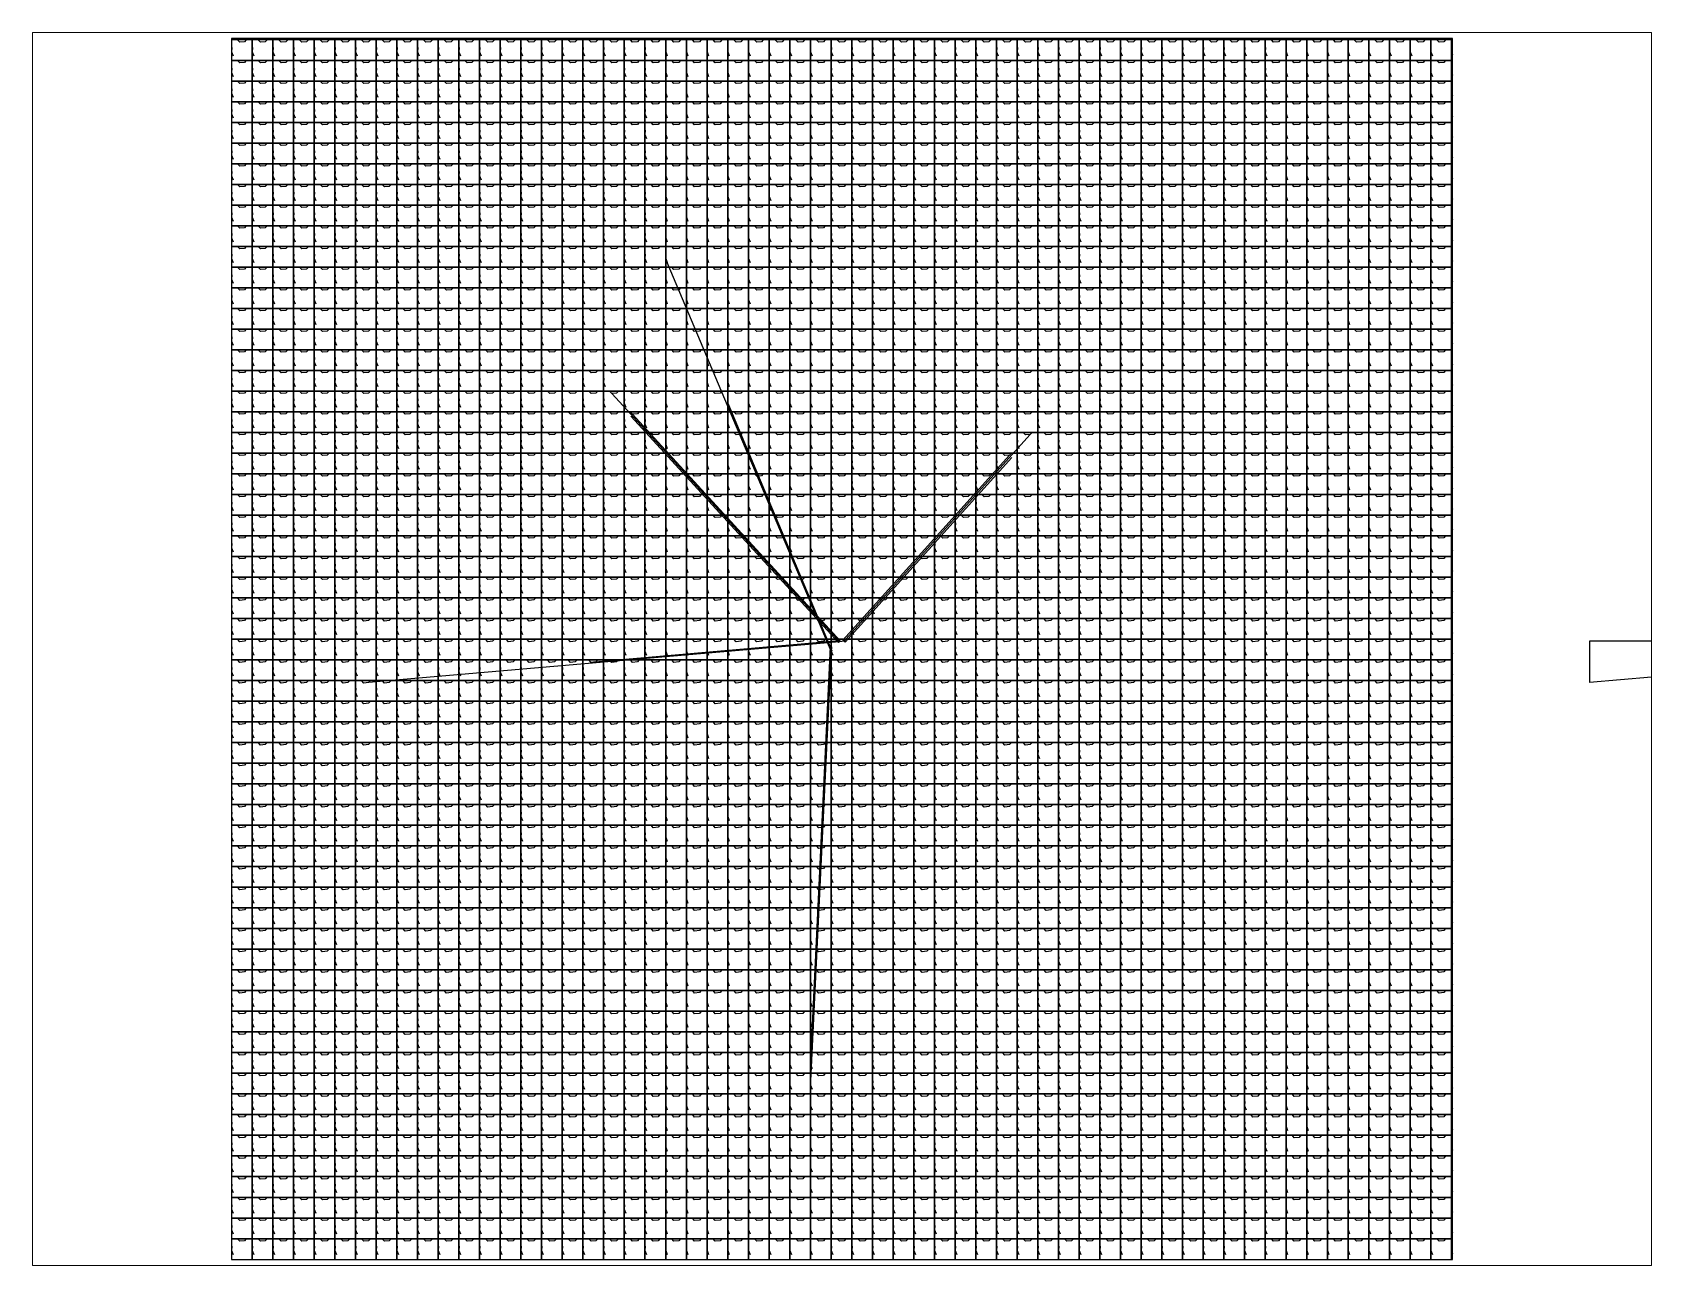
# Paper-space layout 'Layout1' of a CAD drawing. Header units: inches. Extents: x 1.05 to 9.45, y 0.8 to 7.2.
# The model-space entities are those that its viewports show. They can reach past a viewport. Long polylines and large blocks are cut down to what shows.
import ezdxf

# ---------------------------------------------------------------- set-up
doc = ezdxf.new("R2010")
doc.units = ezdxf.units.IN
doc.header["$MEASUREMENT"] = 0

# ---------------------------------------------------------------- blocks, each defined once
blk = doc.blocks.new('*U1')
at = {"color": 254, "true_color": 0xfeeab9}
blk.add_lwpolyline([(-12.7, -12.7), (12.7, -12.7), (12.7, 12.7), (-12.7, 12.7), (-12.7, -12.7)], dxfattribs=at)
blk = doc.blocks.new('*U2')
at = {"color": 0, "linetype": 'ByBlock', "lineweight": -2, "transparency": 16777216}
for p in [(0, 1473.2), (25.4, 1473.2), (50.8, 1473.2), (76.2, 1473.2), (101.6, 1473.2), (127, 1473.2), (152.4, 1473.2), (177.8, 1473.2), (203.2, 1473.2), (228.6, 1473.2), (254, 1473.2), (279.4, 1473.2), (304.8, 1473.2), (330.2, 1473.2), (355.6, 1473.2), (381, 1473.2), (406.4, 1473.2), (431.8, 1473.2), (457.2, 1473.2), (482.6, 1473.2), (508, 1473.2), (533.4, 1473.2), (558.8, 1473.2), (584.2, 1473.2), (609.6, 1473.2), (635, 1473.2), (660.4, 1473.2), (685.8, 1473.2), (711.2, 1473.2), (736.6, 1473.2), (762, 1473.2), (787.4, 1473.2), (812.8, 1473.2), (838.2, 1473.2), (863.6, 1473.2), (889, 1473.2), (914.4, 1473.2), (939.8, 1473.2), (965.2, 1473.2), (990.6, 1473.2), (1016, 1473.2), (1041.4, 1473.2), (1066.8, 1473.2), (1092.2, 1473.2), (1117.6, 1473.2), (1143, 1473.2), (1168.4, 1473.2), (1193.8, 1473.2), (1219.2, 1473.2), (1244.6, 1473.2), (1270, 1473.2), (1295.4, 1473.2), (1320.8, 1473.2), (1346.2, 1473.2), (1371.6, 1473.2), (1397, 1473.2), (1422.4, 1473.2), (1447.8, 1473.2), (1473.2, 1473.2), (0, 1447.8), (25.4, 1447.8), (50.8, 1447.8), (76.2, 1447.8), (101.6, 1447.8), (127, 1447.8), (152.4, 1447.8), (177.8, 1447.8), (203.2, 1447.8), (228.6, 1447.8), (254, 1447.8), (279.4, 1447.8), (304.8, 1447.8), (330.2, 1447.8), (355.6, 1447.8), (381, 1447.8), (406.4, 1447.8), (431.8, 1447.8), (457.2, 1447.8), (482.6, 1447.8), (508, 1447.8), (533.4, 1447.8), (558.8, 1447.8), (584.2, 1447.8), (609.6, 1447.8), (635, 1447.8), (660.4, 1447.8), (685.8, 1447.8), (711.2, 1447.8), (736.6, 1447.8), (762, 1447.8), (787.4, 1447.8), (812.8, 1447.8), (838.2, 1447.8), (863.6, 1447.8), (889, 1447.8), (914.4, 1447.8), (939.8, 1447.8), (965.2, 1447.8), (990.6, 1447.8), (1016, 1447.8), (1041.4, 1447.8), (1066.8, 1447.8), (1092.2, 1447.8), (1117.6, 1447.8), (1143, 1447.8), (1168.4, 1447.8), (1193.8, 1447.8), (1219.2, 1447.8), (1244.6, 1447.8), (1270, 1447.8), (1295.4, 1447.8), (1320.8, 1447.8), (1346.2, 1447.8), (1371.6, 1447.8), (1397, 1447.8), (1422.4, 1447.8), (1447.8, 1447.8), (1473.2, 1447.8), (0, 1422.4), (25.4, 1422.4), (50.8, 1422.4), (76.2, 1422.4), (101.6, 1422.4), (127, 1422.4), (152.4, 1422.4), (177.8, 1422.4), (203.2, 1422.4), (228.6, 1422.4), (254, 1422.4), (279.4, 1422.4), (304.8, 1422.4), (330.2, 1422.4), (355.6, 1422.4), (381, 1422.4), (406.4, 1422.4), (431.8, 1422.4), (457.2, 1422.4), (482.6, 1422.4), (508, 1422.4), (533.4, 1422.4), (558.8, 1422.4), (584.2, 1422.4), (609.6, 1422.4), (635, 1422.4), (660.4, 1422.4), (685.8, 1422.4), (711.2, 1422.4), (736.6, 1422.4), (762, 1422.4), (787.4, 1422.4), (812.8, 1422.4), (838.2, 1422.4), (863.6, 1422.4), (889, 1422.4), (914.4, 1422.4), (939.8, 1422.4), (965.2, 1422.4), (990.6, 1422.4), (1016, 1422.4), (1041.4, 1422.4), (1066.8, 1422.4), (1092.2, 1422.4), (1117.6, 1422.4), (1143, 1422.4), (1168.4, 1422.4), (1193.8, 1422.4), (1219.2, 1422.4), (1244.6, 1422.4), (1270, 1422.4), (1295.4, 1422.4), (1320.8, 1422.4), (1346.2, 1422.4), (1371.6, 1422.4), (1397, 1422.4), (1422.4, 1422.4), (1447.8, 1422.4), (1473.2, 1422.4), (0, 1397), (25.4, 1397), (50.8, 1397), (76.2, 1397), (101.6, 1397), (127, 1397), (152.4, 1397), (177.8, 1397), (203.2, 1397), (228.6, 1397), (254, 1397), (279.4, 1397), (304.8, 1397), (330.2, 1397), (355.6, 1397), (381, 1397), (406.4, 1397), (431.8, 1397), (457.2, 1397), (482.6, 1397), (508, 1397), (533.4, 1397), (558.8, 1397), (584.2, 1397), (609.6, 1397), (635, 1397), (660.4, 1397), (685.8, 1397), (711.2, 1397), (736.6, 1397), (762, 1397), (787.4, 1397), (812.8, 1397), (838.2, 1397), (863.6, 1397), (889, 1397), (914.4, 1397), (939.8, 1397), (965.2, 1397), (990.6, 1397), (1016, 1397), (1041.4, 1397), (1066.8, 1397), (1092.2, 1397), (1117.6, 1397), (1143, 1397), (1168.4, 1397), (1193.8, 1397), (1219.2, 1397), (1244.6, 1397), (1270, 1397), (1295.4, 1397), (1320.8, 1397), (1346.2, 1397), (1371.6, 1397), (1397, 1397), (1422.4, 1397), (1447.8, 1397), (1473.2, 1397), (0, 1371.6), (25.4, 1371.6), (50.8, 1371.6), (76.2, 1371.6), (101.6, 1371.6), (127, 1371.6), (152.4, 1371.6), (177.8, 1371.6), (203.2, 1371.6), (228.6, 1371.6), (254, 1371.6), (279.4, 1371.6), (304.8, 1371.6), (330.2, 1371.6), (355.6, 1371.6), (381, 1371.6), (406.4, 1371.6), (431.8, 1371.6), (457.2, 1371.6), (482.6, 1371.6), (508, 1371.6), (533.4, 1371.6), (558.8, 1371.6), (584.2, 1371.6), (609.6, 1371.6), (635, 1371.6), (660.4, 1371.6), (685.8, 1371.6), (711.2, 1371.6), (736.6, 1371.6), (762, 1371.6), (787.4, 1371.6), (812.8, 1371.6), (838.2, 1371.6), (863.6, 1371.6), (889, 1371.6), (914.4, 1371.6), (939.8, 1371.6), (965.2, 1371.6), (990.6, 1371.6), (1016, 1371.6), (1041.4, 1371.6), (1066.8, 1371.6), (1092.2, 1371.6), (1117.6, 1371.6), (1143, 1371.6), (1168.4, 1371.6), (1193.8, 1371.6), (1219.2, 1371.6), (1244.6, 1371.6), (1270, 1371.6), (1295.4, 1371.6), (1320.8, 1371.6), (1346.2, 1371.6), (1371.6, 1371.6), (1397, 1371.6), (1422.4, 1371.6), (1447.8, 1371.6), (1473.2, 1371.6), (0, 1346.2), (25.4, 1346.2), (50.8, 1346.2), (76.2, 1346.2), (101.6, 1346.2), (127, 1346.2), (152.4, 1346.2), (177.8, 1346.2), (203.2, 1346.2), (228.6, 1346.2), (254, 1346.2), (279.4, 1346.2), (304.8, 1346.2), (330.2, 1346.2), (355.6, 1346.2), (381, 1346.2), (406.4, 1346.2), (431.8, 1346.2), (457.2, 1346.2), (482.6, 1346.2), (508, 1346.2), (533.4, 1346.2), (558.8, 1346.2), (584.2, 1346.2), (609.6, 1346.2), (635, 1346.2), (660.4, 1346.2), (685.8, 1346.2), (711.2, 1346.2), (736.6, 1346.2), (762, 1346.2), (787.4, 1346.2), (812.8, 1346.2), (838.2, 1346.2), (863.6, 1346.2), (889, 1346.2), (914.4, 1346.2), (939.8, 1346.2), (965.2, 1346.2), (990.6, 1346.2), (1016, 1346.2), (1041.4, 1346.2), (1066.8, 1346.2), (1092.2, 1346.2), (1117.6, 1346.2), (1143, 1346.2), (1168.4, 1346.2), (1193.8, 1346.2), (1219.2, 1346.2), (1244.6, 1346.2), (1270, 1346.2), (1295.4, 1346.2), (1320.8, 1346.2), (1346.2, 1346.2), (1371.6, 1346.2), (1397, 1346.2), (1422.4, 1346.2), (1447.8, 1346.2), (1473.2, 1346.2), (0, 1320.8), (25.4, 1320.8), (50.8, 1320.8), (76.2, 1320.8), (101.6, 1320.8), (127, 1320.8), (152.4, 1320.8), (177.8, 1320.8), (203.2, 1320.8), (228.6, 1320.8), (254, 1320.8), (279.4, 1320.8), (304.8, 1320.8), (330.2, 1320.8), (355.6, 1320.8), (381, 1320.8), (406.4, 1320.8), (431.8, 1320.8), (457.2, 1320.8), (482.6, 1320.8), (508, 1320.8), (533.4, 1320.8), (558.8, 1320.8), (584.2, 1320.8), (609.6, 1320.8), (635, 1320.8), (660.4, 1320.8), (685.8, 1320.8), (711.2, 1320.8), (736.6, 1320.8), (762, 1320.8), (787.4, 1320.8), (812.8, 1320.8), (838.2, 1320.8), (863.6, 1320.8), (889, 1320.8), (914.4, 1320.8), (939.8, 1320.8), (965.2, 1320.8), (990.6, 1320.8), (1016, 1320.8), (1041.4, 1320.8), (1066.8, 1320.8), (1092.2, 1320.8), (1117.6, 1320.8), (1143, 1320.8), (1168.4, 1320.8), (1193.8, 1320.8), (1219.2, 1320.8), (1244.6, 1320.8), (1270, 1320.8), (1295.4, 1320.8), (1320.8, 1320.8), (1346.2, 1320.8), (1371.6, 1320.8), (1397, 1320.8), (1422.4, 1320.8), (1447.8, 1320.8), (1473.2, 1320.8), (0, 1295.4), (25.4, 1295.4), (50.8, 1295.4), (76.2, 1295.4), (101.6, 1295.4), (127, 1295.4), (152.4, 1295.4), (177.8, 1295.4), (203.2, 1295.4), (228.6, 1295.4), (254, 1295.4), (279.4, 1295.4), (304.8, 1295.4), (330.2, 1295.4), (355.6, 1295.4), (381, 1295.4), (406.4, 1295.4), (431.8, 1295.4), (457.2, 1295.4), (482.6, 1295.4), (508, 1295.4), (533.4, 1295.4), (558.8, 1295.4), (584.2, 1295.4), (609.6, 1295.4), (635, 1295.4), (660.4, 1295.4), (685.8, 1295.4), (711.2, 1295.4), (736.6, 1295.4), (762, 1295.4), (787.4, 1295.4), (812.8, 1295.4), (838.2, 1295.4), (863.6, 1295.4), (889, 1295.4), (914.4, 1295.4), (939.8, 1295.4), (965.2, 1295.4), (990.6, 1295.4), (1016, 1295.4), (1041.4, 1295.4), (1066.8, 1295.4), (1092.2, 1295.4), (1117.6, 1295.4), (1143, 1295.4), (1168.4, 1295.4), (1193.8, 1295.4), (1219.2, 1295.4), (1244.6, 1295.4), (1270, 1295.4), (1295.4, 1295.4), (1320.8, 1295.4), (1346.2, 1295.4), (1371.6, 1295.4), (1397, 1295.4), (1422.4, 1295.4), (1447.8, 1295.4), (1473.2, 1295.4), (0, 1270), (25.4, 1270), (50.8, 1270), (76.2, 1270), (101.6, 1270), (127, 1270), (152.4, 1270), (177.8, 1270), (203.2, 1270), (228.6, 1270), (254, 1270), (279.4, 1270), (304.8, 1270), (330.2, 1270), (355.6, 1270), (381, 1270), (406.4, 1270), (431.8, 1270), (457.2, 1270), (482.6, 1270), (508, 1270), (533.4, 1270), (558.8, 1270), (584.2, 1270), (609.6, 1270), (635, 1270), (660.4, 1270), (685.8, 1270), (711.2, 1270), (736.6, 1270), (762, 1270), (787.4, 1270), (812.8, 1270), (838.2, 1270), (863.6, 1270), (889, 1270), (914.4, 1270), (939.8, 1270), (965.2, 1270), (990.6, 1270), (1016, 1270), (1041.4, 1270), (1066.8, 1270), (1092.2, 1270), (1117.6, 1270), (1143, 1270), (1168.4, 1270), (1193.8, 1270), (1219.2, 1270), (1244.6, 1270), (1270, 1270), (1295.4, 1270), (1320.8, 1270), (1346.2, 1270), (1371.6, 1270), (1397, 1270), (1422.4, 1270), (1447.8, 1270), (1473.2, 1270), (0, 1244.6), (25.4, 1244.6), (50.8, 1244.6), (76.2, 1244.6), (101.6, 1244.6), (127, 1244.6), (152.4, 1244.6), (177.8, 1244.6), (203.2, 1244.6), (228.6, 1244.6), (254, 1244.6), (279.4, 1244.6), (304.8, 1244.6), (330.2, 1244.6), (355.6, 1244.6), (381, 1244.6), (406.4, 1244.6), (431.8, 1244.6), (457.2, 1244.6), (482.6, 1244.6), (508, 1244.6), (533.4, 1244.6), (558.8, 1244.6), (584.2, 1244.6), (609.6, 1244.6), (635, 1244.6), (660.4, 1244.6), (685.8, 1244.6), (711.2, 1244.6), (736.6, 1244.6), (762, 1244.6), (787.4, 1244.6), (812.8, 1244.6), (838.2, 1244.6), (863.6, 1244.6), (889, 1244.6), (914.4, 1244.6), (939.8, 1244.6), (965.2, 1244.6), (990.6, 1244.6), (1016, 1244.6), (1041.4, 1244.6), (1066.8, 1244.6), (1092.2, 1244.6), (1117.6, 1244.6), (1143, 1244.6), (1168.4, 1244.6), (1193.8, 1244.6), (1219.2, 1244.6), (1244.6, 1244.6), (1270, 1244.6), (1295.4, 1244.6), (1320.8, 1244.6), (1346.2, 1244.6), (1371.6, 1244.6), (1397, 1244.6), (1422.4, 1244.6), (1447.8, 1244.6), (1473.2, 1244.6), (0, 1219.2), (25.4, 1219.2), (50.8, 1219.2), (76.2, 1219.2), (101.6, 1219.2), (127, 1219.2), (152.4, 1219.2), (177.8, 1219.2), (203.2, 1219.2), (228.6, 1219.2), (254, 1219.2), (279.4, 1219.2), (304.8, 1219.2), (330.2, 1219.2), (355.6, 1219.2), (381, 1219.2), (406.4, 1219.2), (431.8, 1219.2), (457.2, 1219.2), (482.6, 1219.2), (508, 1219.2), (533.4, 1219.2), (558.8, 1219.2), (584.2, 1219.2), (609.6, 1219.2), (635, 1219.2), (660.4, 1219.2), (685.8, 1219.2), (711.2, 1219.2), (736.6, 1219.2), (762, 1219.2), (787.4, 1219.2), (812.8, 1219.2), (838.2, 1219.2), (863.6, 1219.2), (889, 1219.2), (914.4, 1219.2), (939.8, 1219.2), (965.2, 1219.2), (990.6, 1219.2), (1016, 1219.2), (1041.4, 1219.2), (1066.8, 1219.2), (1092.2, 1219.2), (1117.6, 1219.2), (1143, 1219.2), (1168.4, 1219.2), (1193.8, 1219.2), (1219.2, 1219.2), (1244.6, 1219.2), (1270, 1219.2), (1295.4, 1219.2), (1320.8, 1219.2), (1346.2, 1219.2), (1371.6, 1219.2), (1397, 1219.2), (1422.4, 1219.2), (1447.8, 1219.2), (1473.2, 1219.2), (0, 1193.8), (25.4, 1193.8), (50.8, 1193.8), (76.2, 1193.8), (101.6, 1193.8), (127, 1193.8), (152.4, 1193.8), (177.8, 1193.8), (203.2, 1193.8), (228.6, 1193.8), (254, 1193.8), (279.4, 1193.8), (304.8, 1193.8), (330.2, 1193.8), (355.6, 1193.8), (381, 1193.8), (406.4, 1193.8), (431.8, 1193.8), (457.2, 1193.8), (482.6, 1193.8), (508, 1193.8), (533.4, 1193.8), (558.8, 1193.8), (584.2, 1193.8), (609.6, 1193.8), (635, 1193.8), (660.4, 1193.8), (685.8, 1193.8), (711.2, 1193.8), (736.6, 1193.8), (762, 1193.8), (787.4, 1193.8), (812.8, 1193.8), (838.2, 1193.8), (863.6, 1193.8), (889, 1193.8), (914.4, 1193.8), (939.8, 1193.8), (965.2, 1193.8), (990.6, 1193.8), (1016, 1193.8), (1041.4, 1193.8), (1066.8, 1193.8), (1092.2, 1193.8), (1117.6, 1193.8), (1143, 1193.8), (1168.4, 1193.8), (1193.8, 1193.8), (1219.2, 1193.8), (1244.6, 1193.8), (1270, 1193.8), (1295.4, 1193.8), (1320.8, 1193.8), (1346.2, 1193.8), (1371.6, 1193.8), (1397, 1193.8), (1422.4, 1193.8), (1447.8, 1193.8), (1473.2, 1193.8), (0, 1168.4), (25.4, 1168.4), (50.8, 1168.4), (76.2, 1168.4), (101.6, 1168.4), (127, 1168.4), (152.4, 1168.4), (177.8, 1168.4), (203.2, 1168.4), (228.6, 1168.4), (254, 1168.4), (279.4, 1168.4), (304.8, 1168.4), (330.2, 1168.4), (355.6, 1168.4), (381, 1168.4), (406.4, 1168.4), (431.8, 1168.4), (457.2, 1168.4), (482.6, 1168.4), (508, 1168.4), (533.4, 1168.4), (558.8, 1168.4), (584.2, 1168.4), (609.6, 1168.4), (635, 1168.4), (660.4, 1168.4), (685.8, 1168.4), (711.2, 1168.4), (736.6, 1168.4), (762, 1168.4), (787.4, 1168.4), (812.8, 1168.4), (838.2, 1168.4), (863.6, 1168.4), (889, 1168.4), (914.4, 1168.4), (939.8, 1168.4), (965.2, 1168.4), (990.6, 1168.4), (1016, 1168.4), (1041.4, 1168.4), (1066.8, 1168.4), (1092.2, 1168.4), (1117.6, 1168.4), (1143, 1168.4), (1168.4, 1168.4), (1193.8, 1168.4), (1219.2, 1168.4), (1244.6, 1168.4), (1270, 1168.4), (1295.4, 1168.4), (1320.8, 1168.4), (1346.2, 1168.4), (1371.6, 1168.4), (1397, 1168.4), (1422.4, 1168.4), (1447.8, 1168.4), (1473.2, 1168.4), (0, 1143), (25.4, 1143), (50.8, 1143), (76.2, 1143), (101.6, 1143), (127, 1143), (152.4, 1143), (177.8, 1143), (203.2, 1143), (228.6, 1143), (254, 1143), (279.4, 1143), (304.8, 1143), (330.2, 1143), (355.6, 1143), (381, 1143), (406.4, 1143), (431.8, 1143), (457.2, 1143), (482.6, 1143), (508, 1143), (533.4, 1143), (558.8, 1143), (584.2, 1143), (609.6, 1143), (635, 1143), (660.4, 1143), (685.8, 1143), (711.2, 1143), (736.6, 1143), (762, 1143), (787.4, 1143), (812.8, 1143), (838.2, 1143), (863.6, 1143), (889, 1143), (914.4, 1143), (939.8, 1143), (965.2, 1143), (990.6, 1143), (1016, 1143), (1041.4, 1143), (1066.8, 1143), (1092.2, 1143), (1117.6, 1143), (1143, 1143), (1168.4, 1143), (1193.8, 1143), (1219.2, 1143), (1244.6, 1143), (1270, 1143), (1295.4, 1143), (1320.8, 1143), (1346.2, 1143), (1371.6, 1143), (1397, 1143), (1422.4, 1143), (1447.8, 1143), (1473.2, 1143), (0, 1117.6), (25.4, 1117.6), (50.8, 1117.6), (76.2, 1117.6), (101.6, 1117.6), (127, 1117.6), (152.4, 1117.6), (177.8, 1117.6), (203.2, 1117.6), (228.6, 1117.6), (254, 1117.6), (279.4, 1117.6), (304.8, 1117.6), (330.2, 1117.6), (355.6, 1117.6), (381, 1117.6), (406.4, 1117.6), (431.8, 1117.6), (457.2, 1117.6), (482.6, 1117.6), (508, 1117.6), (533.4, 1117.6), (558.8, 1117.6), (584.2, 1117.6), (609.6, 1117.6), (635, 1117.6), (660.4, 1117.6), (685.8, 1117.6), (711.2, 1117.6), (736.6, 1117.6), (762, 1117.6), (787.4, 1117.6), (812.8, 1117.6), (838.2, 1117.6), (863.6, 1117.6), (889, 1117.6), (914.4, 1117.6), (939.8, 1117.6), (965.2, 1117.6), (990.6, 1117.6), (1016, 1117.6), (1041.4, 1117.6), (1066.8, 1117.6), (1092.2, 1117.6), (1117.6, 1117.6), (1143, 1117.6), (1168.4, 1117.6), (1193.8, 1117.6), (1219.2, 1117.6), (1244.6, 1117.6), (1270, 1117.6), (1295.4, 1117.6), (1320.8, 1117.6), (1346.2, 1117.6), (1371.6, 1117.6), (1397, 1117.6), (1422.4, 1117.6), (1447.8, 1117.6), (1473.2, 1117.6), (0, 1092.2), (25.4, 1092.2), (50.8, 1092.2), (76.2, 1092.2), (101.6, 1092.2), (127, 1092.2), (152.4, 1092.2), (177.8, 1092.2), (203.2, 1092.2), (228.6, 1092.2), (254, 1092.2), (279.4, 1092.2), (304.8, 1092.2), (330.2, 1092.2), (355.6, 1092.2), (381, 1092.2), (406.4, 1092.2), (431.8, 1092.2), (457.2, 1092.2), (482.6, 1092.2), (508, 1092.2), (533.4, 1092.2), (558.8, 1092.2), (584.2, 1092.2), (609.6, 1092.2), (635, 1092.2), (660.4, 1092.2), (685.8, 1092.2), (711.2, 1092.2), (736.6, 1092.2), (762, 1092.2), (787.4, 1092.2), (812.8, 1092.2), (838.2, 1092.2), (863.6, 1092.2), (889, 1092.2), (914.4, 1092.2), (939.8, 1092.2), (965.2, 1092.2), (990.6, 1092.2), (1016, 1092.2), (1041.4, 1092.2), (1066.8, 1092.2), (1092.2, 1092.2), (1117.6, 1092.2), (1143, 1092.2), (1168.4, 1092.2), (1193.8, 1092.2), (1219.2, 1092.2), (1244.6, 1092.2), (1270, 1092.2), (1295.4, 1092.2), (1320.8, 1092.2), (1346.2, 1092.2), (1371.6, 1092.2), (1397, 1092.2), (1422.4, 1092.2), (1447.8, 1092.2), (1473.2, 1092.2), (0, 1066.8), (25.4, 1066.8), (50.8, 1066.8), (76.2, 1066.8), (101.6, 1066.8), (127, 1066.8), (152.4, 1066.8), (177.8, 1066.8), (203.2, 1066.8), (228.6, 1066.8), (254, 1066.8), (279.4, 1066.8), (304.8, 1066.8), (330.2, 1066.8), (355.6, 1066.8), (381, 1066.8), (406.4, 1066.8), (431.8, 1066.8), (457.2, 1066.8), (482.6, 1066.8), (508, 1066.8), (533.4, 1066.8), (558.8, 1066.8), (584.2, 1066.8), (609.6, 1066.8), (635, 1066.8), (660.4, 1066.8), (685.8, 1066.8), (711.2, 1066.8), (736.6, 1066.8), (762, 1066.8), (787.4, 1066.8), (812.8, 1066.8), (838.2, 1066.8), (863.6, 1066.8), (889, 1066.8), (914.4, 1066.8), (939.8, 1066.8), (965.2, 1066.8), (990.6, 1066.8), (1016, 1066.8), (1041.4, 1066.8), (1066.8, 1066.8), (1092.2, 1066.8), (1117.6, 1066.8), (1143, 1066.8), (1168.4, 1066.8), (1193.8, 1066.8), (1219.2, 1066.8), (1244.6, 1066.8), (1270, 1066.8), (1295.4, 1066.8), (1320.8, 1066.8), (1346.2, 1066.8), (1371.6, 1066.8), (1397, 1066.8), (1422.4, 1066.8), (1447.8, 1066.8), (1473.2, 1066.8), (0, 1041.4), (25.4, 1041.4), (50.8, 1041.4), (76.2, 1041.4), (101.6, 1041.4), (127, 1041.4), (152.4, 1041.4), (177.8, 1041.4), (203.2, 1041.4), (228.6, 1041.4), (254, 1041.4), (279.4, 1041.4), (304.8, 1041.4), (330.2, 1041.4), (355.6, 1041.4), (381, 1041.4), (406.4, 1041.4), (431.8, 1041.4), (457.2, 1041.4), (482.6, 1041.4), (508, 1041.4), (533.4, 1041.4), (558.8, 1041.4), (584.2, 1041.4), (609.6, 1041.4), (635, 1041.4), (660.4, 1041.4), (685.8, 1041.4), (711.2, 1041.4), (736.6, 1041.4), (762, 1041.4), (787.4, 1041.4), (812.8, 1041.4), (838.2, 1041.4), (863.6, 1041.4), (889, 1041.4), (914.4, 1041.4), (939.8, 1041.4), (965.2, 1041.4), (990.6, 1041.4), (1016, 1041.4), (1041.4, 1041.4), (1066.8, 1041.4), (1092.2, 1041.4), (1117.6, 1041.4), (1143, 1041.4), (1168.4, 1041.4), (1193.8, 1041.4), (1219.2, 1041.4), (1244.6, 1041.4), (1270, 1041.4), (1295.4, 1041.4), (1320.8, 1041.4), (1346.2, 1041.4), (1371.6, 1041.4), (1397, 1041.4), (1422.4, 1041.4), (1447.8, 1041.4), (1473.2, 1041.4), (0, 1016), (25.4, 1016), (50.8, 1016), (76.2, 1016), (101.6, 1016), (127, 1016), (152.4, 1016), (177.8, 1016), (203.2, 1016), (228.6, 1016), (254, 1016), (279.4, 1016), (304.8, 1016), (330.2, 1016), (355.6, 1016), (381, 1016), (406.4, 1016), (431.8, 1016), (457.2, 1016), (482.6, 1016), (508, 1016), (533.4, 1016), (558.8, 1016), (584.2, 1016), (609.6, 1016), (635, 1016), (660.4, 1016), (685.8, 1016), (711.2, 1016), (736.6, 1016), (762, 1016), (787.4, 1016), (812.8, 1016), (838.2, 1016), (863.6, 1016), (889, 1016), (914.4, 1016), (939.8, 1016), (965.2, 1016), (990.6, 1016), (1016, 1016), (1041.4, 1016), (1066.8, 1016), (1092.2, 1016), (1117.6, 1016), (1143, 1016), (1168.4, 1016), (1193.8, 1016), (1219.2, 1016), (1244.6, 1016), (1270, 1016), (1295.4, 1016), (1320.8, 1016), (1346.2, 1016), (1371.6, 1016), (1397, 1016), (1422.4, 1016), (1447.8, 1016), (1473.2, 1016), (0, 990.6), (25.4, 990.6), (50.8, 990.6), (76.2, 990.6), (101.6, 990.6), (127, 990.6), (152.4, 990.6), (177.8, 990.6), (203.2, 990.6), (228.6, 990.6), (254, 990.6), (279.4, 990.6), (304.8, 990.6), (330.2, 990.6), (355.6, 990.6), (381, 990.6), (406.4, 990.6), (431.8, 990.6), (457.2, 990.6), (482.6, 990.6), (508, 990.6), (533.4, 990.6), (558.8, 990.6), (584.2, 990.6), (609.6, 990.6), (635, 990.6), (660.4, 990.6), (685.8, 990.6), (711.2, 990.6), (736.6, 990.6), (762, 990.6), (787.4, 990.6), (812.8, 990.6), (838.2, 990.6), (863.6, 990.6), (889, 990.6), (914.4, 990.6), (939.8, 990.6), (965.2, 990.6), (990.6, 990.6), (1016, 990.6), (1041.4, 990.6), (1066.8, 990.6), (1092.2, 990.6), (1117.6, 990.6), (1143, 990.6), (1168.4, 990.6), (1193.8, 990.6), (1219.2, 990.6), (1244.6, 990.6), (1270, 990.6), (1295.4, 990.6), (1320.8, 990.6), (1346.2, 990.6), (1371.6, 990.6), (1397, 990.6), (1422.4, 990.6), (1447.8, 990.6), (1473.2, 990.6), (0, 965.2), (25.4, 965.2), (50.8, 965.2), (76.2, 965.2), (101.6, 965.2), (127, 965.2), (152.4, 965.2), (177.8, 965.2), (203.2, 965.2), (228.6, 965.2), (254, 965.2), (279.4, 965.2), (304.8, 965.2), (330.2, 965.2), (355.6, 965.2), (381, 965.2), (406.4, 965.2), (431.8, 965.2), (457.2, 965.2), (482.6, 965.2), (508, 965.2), (533.4, 965.2), (558.8, 965.2), (584.2, 965.2), (609.6, 965.2), (635, 965.2), (660.4, 965.2), (685.8, 965.2), (711.2, 965.2), (736.6, 965.2), (762, 965.2), (787.4, 965.2), (812.8, 965.2), (838.2, 965.2), (863.6, 965.2), (889, 965.2), (914.4, 965.2), (939.8, 965.2), (965.2, 965.2), (990.6, 965.2), (1016, 965.2), (1041.4, 965.2), (1066.8, 965.2), (1092.2, 965.2), (1117.6, 965.2), (1143, 965.2), (1168.4, 965.2), (1193.8, 965.2), (1219.2, 965.2), (1244.6, 965.2), (1270, 965.2), (1295.4, 965.2), (1320.8, 965.2), (1346.2, 965.2), (1371.6, 965.2), (1397, 965.2), (1422.4, 965.2), (1447.8, 965.2), (1473.2, 965.2), (0, 939.8), (25.4, 939.8), (50.8, 939.8), (76.2, 939.8), (101.6, 939.8), (127, 939.8), (152.4, 939.8), (177.8, 939.8), (203.2, 939.8), (228.6, 939.8), (254, 939.8), (279.4, 939.8), (304.8, 939.8), (330.2, 939.8), (355.6, 939.8), (381, 939.8), (406.4, 939.8), (431.8, 939.8), (457.2, 939.8), (482.6, 939.8), (508, 939.8), (533.4, 939.8), (558.8, 939.8), (584.2, 939.8), (609.6, 939.8), (635, 939.8), (660.4, 939.8), (685.8, 939.8), (711.2, 939.8), (736.6, 939.8), (762, 939.8), (787.4, 939.8), (812.8, 939.8), (838.2, 939.8), (863.6, 939.8), (889, 939.8), (914.4, 939.8), (939.8, 939.8), (965.2, 939.8), (990.6, 939.8), (1016, 939.8), (1041.4, 939.8), (1066.8, 939.8), (1092.2, 939.8), (1117.6, 939.8), (1143, 939.8), (1168.4, 939.8), (1193.8, 939.8), (1219.2, 939.8), (1244.6, 939.8), (1270, 939.8), (1295.4, 939.8), (1320.8, 939.8), (1346.2, 939.8), (1371.6, 939.8), (1397, 939.8), (1422.4, 939.8), (1447.8, 939.8), (1473.2, 939.8), (0, 914.4), (25.4, 914.4), (50.8, 914.4), (76.2, 914.4), (101.6, 914.4), (127, 914.4), (152.4, 914.4), (177.8, 914.4), (203.2, 914.4), (228.6, 914.4), (254, 914.4), (279.4, 914.4), (304.8, 914.4), (330.2, 914.4), (355.6, 914.4), (381, 914.4), (406.4, 914.4), (431.8, 914.4), (457.2, 914.4), (482.6, 914.4), (508, 914.4), (533.4, 914.4), (558.8, 914.4), (584.2, 914.4), (609.6, 914.4), (635, 914.4), (660.4, 914.4), (685.8, 914.4), (711.2, 914.4), (736.6, 914.4), (762, 914.4), (787.4, 914.4), (812.8, 914.4), (838.2, 914.4), (863.6, 914.4), (889, 914.4), (914.4, 914.4), (939.8, 914.4), (965.2, 914.4), (990.6, 914.4), (1016, 914.4), (1041.4, 914.4), (1066.8, 914.4), (1092.2, 914.4), (1117.6, 914.4), (1143, 914.4), (1168.4, 914.4), (1193.8, 914.4), (1219.2, 914.4), (1244.6, 914.4), (1270, 914.4), (1295.4, 914.4), (1320.8, 914.4), (1346.2, 914.4), (1371.6, 914.4), (1397, 914.4), (1422.4, 914.4), (1447.8, 914.4), (1473.2, 914.4), (0, 889), (25.4, 889), (50.8, 889), (76.2, 889), (101.6, 889), (127, 889), (152.4, 889), (177.8, 889), (203.2, 889), (228.6, 889), (254, 889), (279.4, 889), (304.8, 889), (330.2, 889), (355.6, 889), (381, 889), (406.4, 889), (431.8, 889), (457.2, 889), (482.6, 889), (508, 889), (533.4, 889), (558.8, 889), (584.2, 889), (609.6, 889), (635, 889), (660.4, 889), (685.8, 889), (711.2, 889), (736.6, 889), (762, 889), (787.4, 889), (812.8, 889), (838.2, 889), (863.6, 889), (889, 889), (914.4, 889), (939.8, 889), (965.2, 889), (990.6, 889), (1016, 889), (1041.4, 889), (1066.8, 889), (1092.2, 889), (1117.6, 889), (1143, 889), (1168.4, 889), (1193.8, 889), (1219.2, 889), (1244.6, 889), (1270, 889), (1295.4, 889), (1320.8, 889), (1346.2, 889), (1371.6, 889), (1397, 889), (1422.4, 889), (1447.8, 889), (1473.2, 889), (0, 863.6), (25.4, 863.6), (50.8, 863.6), (76.2, 863.6), (101.6, 863.6), (127, 863.6), (152.4, 863.6), (177.8, 863.6), (203.2, 863.6), (228.6, 863.6), (254, 863.6), (279.4, 863.6), (304.8, 863.6), (330.2, 863.6), (355.6, 863.6), (381, 863.6), (406.4, 863.6), (431.8, 863.6), (457.2, 863.6), (482.6, 863.6), (508, 863.6), (533.4, 863.6), (558.8, 863.6), (584.2, 863.6), (609.6, 863.6), (635, 863.6), (660.4, 863.6), (685.8, 863.6), (711.2, 863.6), (736.6, 863.6), (762, 863.6), (787.4, 863.6), (812.8, 863.6), (838.2, 863.6), (863.6, 863.6), (889, 863.6), (914.4, 863.6), (939.8, 863.6), (965.2, 863.6), (990.6, 863.6), (1016, 863.6), (1041.4, 863.6), (1066.8, 863.6), (1092.2, 863.6), (1117.6, 863.6), (1143, 863.6), (1168.4, 863.6), (1193.8, 863.6), (1219.2, 863.6), (1244.6, 863.6), (1270, 863.6), (1295.4, 863.6), (1320.8, 863.6), (1346.2, 863.6), (1371.6, 863.6), (1397, 863.6), (1422.4, 863.6), (1447.8, 863.6), (1473.2, 863.6), (0, 838.2), (25.4, 838.2), (50.8, 838.2), (76.2, 838.2), (101.6, 838.2), (127, 838.2), (152.4, 838.2), (177.8, 838.2), (203.2, 838.2), (228.6, 838.2), (254, 838.2), (279.4, 838.2), (304.8, 838.2), (330.2, 838.2), (355.6, 838.2), (381, 838.2), (406.4, 838.2), (431.8, 838.2), (457.2, 838.2), (482.6, 838.2), (508, 838.2), (533.4, 838.2), (558.8, 838.2), (584.2, 838.2), (609.6, 838.2), (635, 838.2), (660.4, 838.2), (685.8, 838.2), (711.2, 838.2), (736.6, 838.2), (762, 838.2), (787.4, 838.2), (812.8, 838.2), (838.2, 838.2), (863.6, 838.2), (889, 838.2), (914.4, 838.2), (939.8, 838.2), (965.2, 838.2), (990.6, 838.2), (1016, 838.2), (1041.4, 838.2), (1066.8, 838.2), (1092.2, 838.2), (1117.6, 838.2), (1143, 838.2), (1168.4, 838.2), (1193.8, 838.2), (1219.2, 838.2), (1244.6, 838.2), (1270, 838.2), (1295.4, 838.2), (1320.8, 838.2), (1346.2, 838.2), (1371.6, 838.2), (1397, 838.2), (1422.4, 838.2), (1447.8, 838.2), (1473.2, 838.2), (0, 812.8), (25.4, 812.8), (50.8, 812.8), (76.2, 812.8), (101.6, 812.8), (127, 812.8), (152.4, 812.8), (177.8, 812.8), (203.2, 812.8), (228.6, 812.8), (254, 812.8), (279.4, 812.8), (304.8, 812.8), (330.2, 812.8), (355.6, 812.8), (381, 812.8), (406.4, 812.8), (431.8, 812.8), (457.2, 812.8), (482.6, 812.8), (508, 812.8), (533.4, 812.8), (558.8, 812.8), (584.2, 812.8), (609.6, 812.8), (635, 812.8), (660.4, 812.8), (685.8, 812.8), (711.2, 812.8), (736.6, 812.8), (762, 812.8), (787.4, 812.8), (812.8, 812.8), (838.2, 812.8), (863.6, 812.8), (889, 812.8), (914.4, 812.8), (939.8, 812.8), (965.2, 812.8), (990.6, 812.8), (1016, 812.8), (1041.4, 812.8), (1066.8, 812.8), (1092.2, 812.8), (1117.6, 812.8), (1143, 812.8), (1168.4, 812.8), (1193.8, 812.8), (1219.2, 812.8), (1244.6, 812.8), (1270, 812.8), (1295.4, 812.8), (1320.8, 812.8), (1346.2, 812.8), (1371.6, 812.8), (1397, 812.8), (1422.4, 812.8), (1447.8, 812.8), (1473.2, 812.8), (0, 787.4), (25.4, 787.4), (50.8, 787.4), (76.2, 787.4), (101.6, 787.4), (127, 787.4), (152.4, 787.4), (177.8, 787.4), (203.2, 787.4), (228.6, 787.4), (254, 787.4), (279.4, 787.4), (304.8, 787.4), (330.2, 787.4), (355.6, 787.4), (381, 787.4), (406.4, 787.4), (431.8, 787.4), (457.2, 787.4), (482.6, 787.4), (508, 787.4), (533.4, 787.4), (558.8, 787.4), (584.2, 787.4), (609.6, 787.4), (635, 787.4), (660.4, 787.4), (685.8, 787.4), (711.2, 787.4), (736.6, 787.4), (762, 787.4), (787.4, 787.4), (812.8, 787.4), (838.2, 787.4), (863.6, 787.4), (889, 787.4), (914.4, 787.4), (939.8, 787.4), (965.2, 787.4), (990.6, 787.4), (1016, 787.4), (1041.4, 787.4), (1066.8, 787.4), (1092.2, 787.4), (1117.6, 787.4), (1143, 787.4), (1168.4, 787.4), (1193.8, 787.4), (1219.2, 787.4), (1244.6, 787.4), (1270, 787.4), (1295.4, 787.4), (1320.8, 787.4), (1346.2, 787.4), (1371.6, 787.4), (1397, 787.4), (1422.4, 787.4), (1447.8, 787.4), (1473.2, 787.4), (0, 762), (25.4, 762), (50.8, 762), (76.2, 762), (101.6, 762), (127, 762), (152.4, 762), (177.8, 762), (203.2, 762), (228.6, 762), (254, 762), (279.4, 762), (304.8, 762), (330.2, 762), (355.6, 762), (381, 762), (406.4, 762), (431.8, 762), (457.2, 762), (482.6, 762), (508, 762), (533.4, 762), (558.8, 762), (584.2, 762), (609.6, 762), (635, 762), (660.4, 762), (685.8, 762), (711.2, 762), (736.6, 762), (762, 762), (787.4, 762), (812.8, 762), (838.2, 762), (863.6, 762), (889, 762), (914.4, 762), (939.8, 762), (965.2, 762), (990.6, 762), (1016, 762), (1041.4, 762), (1066.8, 762), (1092.2, 762), (1117.6, 762), (1143, 762), (1168.4, 762), (1193.8, 762), (1219.2, 762), (1244.6, 762), (1270, 762), (1295.4, 762), (1320.8, 762), (1346.2, 762), (1371.6, 762), (1397, 762), (1422.4, 762), (1447.8, 762), (1473.2, 762), (0, 736.6), (25.4, 736.6), (50.8, 736.6), (76.2, 736.6), (101.6, 736.6), (127, 736.6), (152.4, 736.6), (177.8, 736.6), (203.2, 736.6), (228.6, 736.6), (254, 736.6), (279.4, 736.6), (304.8, 736.6), (330.2, 736.6), (355.6, 736.6), (381, 736.6), (406.4, 736.6), (431.8, 736.6), (457.2, 736.6), (482.6, 736.6), (508, 736.6), (533.4, 736.6), (558.8, 736.6), (584.2, 736.6), (609.6, 736.6), (635, 736.6), (660.4, 736.6), (685.8, 736.6), (711.2, 736.6), (736.6, 736.6), (762, 736.6), (787.4, 736.6), (812.8, 736.6), (838.2, 736.6), (863.6, 736.6), (889, 736.6), (914.4, 736.6), (939.8, 736.6), (965.2, 736.6), (990.6, 736.6), (1016, 736.6), (1041.4, 736.6), (1066.8, 736.6), (1092.2, 736.6), (1117.6, 736.6), (1143, 736.6), (1168.4, 736.6), (1193.8, 736.6), (1219.2, 736.6), (1244.6, 736.6), (1270, 736.6), (1295.4, 736.6), (1320.8, 736.6), (1346.2, 736.6), (1371.6, 736.6), (1397, 736.6), (1422.4, 736.6), (1447.8, 736.6), (1473.2, 736.6), (0, 711.2), (25.4, 711.2), (50.8, 711.2), (76.2, 711.2), (101.6, 711.2), (127, 711.2), (152.4, 711.2), (177.8, 711.2), (203.2, 711.2), (228.6, 711.2), (254, 711.2), (279.4, 711.2), (304.8, 711.2), (330.2, 711.2), (355.6, 711.2), (381, 711.2), (406.4, 711.2), (431.8, 711.2), (457.2, 711.2), (482.6, 711.2), (508, 711.2), (533.4, 711.2), (558.8, 711.2), (584.2, 711.2), (609.6, 711.2), (635, 711.2), (660.4, 711.2), (685.8, 711.2), (711.2, 711.2), (736.6, 711.2), (762, 711.2), (787.4, 711.2), (812.8, 711.2), (838.2, 711.2), (863.6, 711.2), (889, 711.2), (914.4, 711.2), (939.8, 711.2), (965.2, 711.2), (990.6, 711.2), (1016, 711.2), (1041.4, 711.2), (1066.8, 711.2), (1092.2, 711.2), (1117.6, 711.2), (1143, 711.2), (1168.4, 711.2), (1193.8, 711.2), (1219.2, 711.2), (1244.6, 711.2), (1270, 711.2), (1295.4, 711.2), (1320.8, 711.2), (1346.2, 711.2), (1371.6, 711.2), (1397, 711.2), (1422.4, 711.2), (1447.8, 711.2), (1473.2, 711.2), (0, 685.8), (25.4, 685.8), (50.8, 685.8), (76.2, 685.8), (101.6, 685.8), (127, 685.8), (152.4, 685.8), (177.8, 685.8), (203.2, 685.8), (228.6, 685.8), (254, 685.8), (279.4, 685.8), (304.8, 685.8), (330.2, 685.8), (355.6, 685.8), (381, 685.8), (406.4, 685.8), (431.8, 685.8), (457.2, 685.8), (482.6, 685.8), (508, 685.8), (533.4, 685.8), (558.8, 685.8), (584.2, 685.8), (609.6, 685.8), (635, 685.8), (660.4, 685.8), (685.8, 685.8), (711.2, 685.8), (736.6, 685.8), (762, 685.8), (787.4, 685.8), (812.8, 685.8), (838.2, 685.8), (863.6, 685.8), (889, 685.8), (914.4, 685.8), (939.8, 685.8), (965.2, 685.8), (990.6, 685.8), (1016, 685.8), (1041.4, 685.8), (1066.8, 685.8), (1092.2, 685.8), (1117.6, 685.8), (1143, 685.8), (1168.4, 685.8), (1193.8, 685.8), (1219.2, 685.8), (1244.6, 685.8), (1270, 685.8), (1295.4, 685.8), (1320.8, 685.8), (1346.2, 685.8), (1371.6, 685.8), (1397, 685.8), (1422.4, 685.8), (1447.8, 685.8), (1473.2, 685.8), (0, 660.4), (25.4, 660.4), (50.8, 660.4), (76.2, 660.4), (101.6, 660.4), (127, 660.4), (152.4, 660.4), (177.8, 660.4), (203.2, 660.4), (228.6, 660.4), (254, 660.4), (279.4, 660.4), (304.8, 660.4), (330.2, 660.4), (355.6, 660.4), (381, 660.4), (406.4, 660.4), (431.8, 660.4), (457.2, 660.4), (482.6, 660.4), (508, 660.4), (533.4, 660.4), (558.8, 660.4), (584.2, 660.4), (609.6, 660.4), (635, 660.4), (660.4, 660.4), (685.8, 660.4), (711.2, 660.4), (736.6, 660.4), (762, 660.4), (787.4, 660.4), (812.8, 660.4), (838.2, 660.4), (863.6, 660.4), (889, 660.4), (914.4, 660.4), (939.8, 660.4), (965.2, 660.4), (990.6, 660.4), (1016, 660.4), (1041.4, 660.4), (1066.8, 660.4), (1092.2, 660.4), (1117.6, 660.4), (1143, 660.4), (1168.4, 660.4), (1193.8, 660.4), (1219.2, 660.4), (1244.6, 660.4), (1270, 660.4), (1295.4, 660.4), (1320.8, 660.4), (1346.2, 660.4), (1371.6, 660.4), (1397, 660.4), (1422.4, 660.4), (1447.8, 660.4), (1473.2, 660.4), (0, 635), (25.4, 635), (50.8, 635), (76.2, 635), (101.6, 635), (127, 635), (152.4, 635), (177.8, 635), (203.2, 635), (228.6, 635), (254, 635), (279.4, 635), (304.8, 635), (330.2, 635), (355.6, 635), (381, 635), (406.4, 635), (431.8, 635), (457.2, 635), (482.6, 635), (508, 635), (533.4, 635), (558.8, 635), (584.2, 635), (609.6, 635), (635, 635), (660.4, 635), (685.8, 635), (711.2, 635), (736.6, 635), (762, 635), (787.4, 635), (812.8, 635), (838.2, 635), (863.6, 635), (889, 635), (914.4, 635), (939.8, 635), (965.2, 635), (990.6, 635), (1016, 635), (1041.4, 635), (1066.8, 635), (1092.2, 635), (1117.6, 635), (1143, 635), (1168.4, 635), (1193.8, 635), (1219.2, 635), (1244.6, 635), (1270, 635), (1295.4, 635), (1320.8, 635), (1346.2, 635), (1371.6, 635), (1397, 635), (1422.4, 635), (1447.8, 635), (1473.2, 635), (0, 609.6), (25.4, 609.6), (50.8, 609.6), (76.2, 609.6), (101.6, 609.6), (127, 609.6), (152.4, 609.6), (177.8, 609.6), (203.2, 609.6), (228.6, 609.6), (254, 609.6), (279.4, 609.6), (304.8, 609.6), (330.2, 609.6), (355.6, 609.6), (381, 609.6), (406.4, 609.6), (431.8, 609.6), (457.2, 609.6), (482.6, 609.6), (508, 609.6), (533.4, 609.6), (558.8, 609.6), (584.2, 609.6), (609.6, 609.6), (635, 609.6), (660.4, 609.6), (685.8, 609.6), (711.2, 609.6), (736.6, 609.6), (762, 609.6), (787.4, 609.6), (812.8, 609.6), (838.2, 609.6), (863.6, 609.6), (889, 609.6), (914.4, 609.6), (939.8, 609.6), (965.2, 609.6), (990.6, 609.6), (1016, 609.6), (1041.4, 609.6), (1066.8, 609.6), (1092.2, 609.6), (1117.6, 609.6), (1143, 609.6), (1168.4, 609.6), (1193.8, 609.6), (1219.2, 609.6), (1244.6, 609.6), (1270, 609.6), (1295.4, 609.6), (1320.8, 609.6), (1346.2, 609.6), (1371.6, 609.6), (1397, 609.6), (1422.4, 609.6), (1447.8, 609.6), (1473.2, 609.6), (0, 584.2), (25.4, 584.2), (50.8, 584.2), (76.2, 584.2), (101.6, 584.2), (127, 584.2), (152.4, 584.2), (177.8, 584.2), (203.2, 584.2), (228.6, 584.2), (254, 584.2), (279.4, 584.2), (304.8, 584.2), (330.2, 584.2), (355.6, 584.2), (381, 584.2), (406.4, 584.2), (431.8, 584.2), (457.2, 584.2), (482.6, 584.2), (508, 584.2), (533.4, 584.2), (558.8, 584.2), (584.2, 584.2), (609.6, 584.2), (635, 584.2), (660.4, 584.2), (685.8, 584.2), (711.2, 584.2), (736.6, 584.2), (762, 584.2), (787.4, 584.2), (812.8, 584.2), (838.2, 584.2), (863.6, 584.2), (889, 584.2), (914.4, 584.2), (939.8, 584.2), (965.2, 584.2), (990.6, 584.2), (1016, 584.2), (1041.4, 584.2), (1066.8, 584.2), (1092.2, 584.2), (1117.6, 584.2), (1143, 584.2), (1168.4, 584.2), (1193.8, 584.2), (1219.2, 584.2), (1244.6, 584.2), (1270, 584.2), (1295.4, 584.2), (1320.8, 584.2), (1346.2, 584.2), (1371.6, 584.2), (1397, 584.2), (1422.4, 584.2), (1447.8, 584.2), (1473.2, 584.2), (0, 558.8), (25.4, 558.8), (50.8, 558.8), (76.2, 558.8), (101.6, 558.8), (127, 558.8), (152.4, 558.8), (177.8, 558.8), (203.2, 558.8), (228.6, 558.8), (254, 558.8), (279.4, 558.8), (304.8, 558.8), (330.2, 558.8), (355.6, 558.8), (381, 558.8), (406.4, 558.8), (431.8, 558.8), (457.2, 558.8), (482.6, 558.8), (508, 558.8), (533.4, 558.8), (558.8, 558.8), (584.2, 558.8), (609.6, 558.8), (635, 558.8), (660.4, 558.8), (685.8, 558.8), (711.2, 558.8), (736.6, 558.8), (762, 558.8), (787.4, 558.8), (812.8, 558.8), (838.2, 558.8), (863.6, 558.8), (889, 558.8), (914.4, 558.8), (939.8, 558.8), (965.2, 558.8), (990.6, 558.8), (1016, 558.8), (1041.4, 558.8), (1066.8, 558.8), (1092.2, 558.8), (1117.6, 558.8), (1143, 558.8), (1168.4, 558.8), (1193.8, 558.8), (1219.2, 558.8), (1244.6, 558.8), (1270, 558.8), (1295.4, 558.8), (1320.8, 558.8), (1346.2, 558.8), (1371.6, 558.8), (1397, 558.8), (1422.4, 558.8), (1447.8, 558.8), (1473.2, 558.8), (0, 533.4), (25.4, 533.4), (50.8, 533.4), (76.2, 533.4), (101.6, 533.4), (127, 533.4), (152.4, 533.4), (177.8, 533.4), (203.2, 533.4), (228.6, 533.4), (254, 533.4), (279.4, 533.4), (304.8, 533.4), (330.2, 533.4), (355.6, 533.4), (381, 533.4), (406.4, 533.4), (431.8, 533.4), (457.2, 533.4), (482.6, 533.4), (508, 533.4), (533.4, 533.4), (558.8, 533.4), (584.2, 533.4), (609.6, 533.4), (635, 533.4), (660.4, 533.4), (685.8, 533.4), (711.2, 533.4), (736.6, 533.4), (762, 533.4), (787.4, 533.4), (812.8, 533.4), (838.2, 533.4), (863.6, 533.4), (889, 533.4), (914.4, 533.4), (939.8, 533.4), (965.2, 533.4), (990.6, 533.4), (1016, 533.4), (1041.4, 533.4), (1066.8, 533.4), (1092.2, 533.4), (1117.6, 533.4), (1143, 533.4), (1168.4, 533.4), (1193.8, 533.4), (1219.2, 533.4), (1244.6, 533.4), (1270, 533.4), (1295.4, 533.4), (1320.8, 533.4), (1346.2, 533.4), (1371.6, 533.4), (1397, 533.4), (1422.4, 533.4), (1447.8, 533.4), (1473.2, 533.4), (0, 508), (25.4, 508), (50.8, 508), (76.2, 508), (101.6, 508), (127, 508), (152.4, 508), (177.8, 508), (203.2, 508), (228.6, 508), (254, 508), (279.4, 508), (304.8, 508), (330.2, 508), (355.6, 508), (381, 508), (406.4, 508), (431.8, 508), (457.2, 508), (482.6, 508), (508, 508), (533.4, 508), (558.8, 508), (584.2, 508), (609.6, 508), (635, 508), (660.4, 508), (685.8, 508), (711.2, 508), (736.6, 508), (762, 508), (787.4, 508), (812.8, 508), (838.2, 508), (863.6, 508), (889, 508), (914.4, 508), (939.8, 508), (965.2, 508), (990.6, 508), (1016, 508), (1041.4, 508), (1066.8, 508), (1092.2, 508), (1117.6, 508), (1143, 508), (1168.4, 508), (1193.8, 508), (1219.2, 508), (1244.6, 508), (1270, 508), (1295.4, 508), (1320.8, 508), (1346.2, 508), (1371.6, 508), (1397, 508), (1422.4, 508), (1447.8, 508), (1473.2, 508), (0, 482.6), (25.4, 482.6), (50.8, 482.6), (76.2, 482.6), (101.6, 482.6), (127, 482.6), (152.4, 482.6), (177.8, 482.6), (203.2, 482.6), (228.6, 482.6), (254, 482.6), (279.4, 482.6), (304.8, 482.6), (330.2, 482.6), (355.6, 482.6), (381, 482.6), (406.4, 482.6), (431.8, 482.6), (457.2, 482.6), (482.6, 482.6), (508, 482.6), (533.4, 482.6), (558.8, 482.6), (584.2, 482.6), (609.6, 482.6), (635, 482.6), (660.4, 482.6), (685.8, 482.6), (711.2, 482.6), (736.6, 482.6), (762, 482.6), (787.4, 482.6), (812.8, 482.6), (838.2, 482.6), (863.6, 482.6), (889, 482.6), (914.4, 482.6), (939.8, 482.6), (965.2, 482.6), (990.6, 482.6), (1016, 482.6), (1041.4, 482.6), (1066.8, 482.6), (1092.2, 482.6), (1117.6, 482.6), (1143, 482.6), (1168.4, 482.6), (1193.8, 482.6), (1219.2, 482.6), (1244.6, 482.6), (1270, 482.6), (1295.4, 482.6), (1320.8, 482.6), (1346.2, 482.6), (1371.6, 482.6), (1397, 482.6), (1422.4, 482.6), (1447.8, 482.6), (1473.2, 482.6), (0, 457.2), (25.4, 457.2), (50.8, 457.2), (76.2, 457.2), (101.6, 457.2), (127, 457.2), (152.4, 457.2), (177.8, 457.2), (203.2, 457.2), (228.6, 457.2), (254, 457.2), (279.4, 457.2), (304.8, 457.2), (330.2, 457.2), (355.6, 457.2), (381, 457.2), (406.4, 457.2), (431.8, 457.2), (457.2, 457.2), (482.6, 457.2), (508, 457.2), (533.4, 457.2), (558.8, 457.2), (584.2, 457.2), (609.6, 457.2), (635, 457.2), (660.4, 457.2), (685.8, 457.2), (711.2, 457.2), (736.6, 457.2), (762, 457.2), (787.4, 457.2), (812.8, 457.2), (838.2, 457.2), (863.6, 457.2), (889, 457.2), (914.4, 457.2), (939.8, 457.2), (965.2, 457.2), (990.6, 457.2), (1016, 457.2), (1041.4, 457.2), (1066.8, 457.2), (1092.2, 457.2), (1117.6, 457.2), (1143, 457.2), (1168.4, 457.2), (1193.8, 457.2), (1219.2, 457.2), (1244.6, 457.2), (1270, 457.2), (1295.4, 457.2), (1320.8, 457.2), (1346.2, 457.2), (1371.6, 457.2), (1397, 457.2), (1422.4, 457.2), (1447.8, 457.2), (1473.2, 457.2), (0, 431.8), (25.4, 431.8), (50.8, 431.8), (76.2, 431.8), (101.6, 431.8), (127, 431.8), (152.4, 431.8), (177.8, 431.8), (203.2, 431.8), (228.6, 431.8), (254, 431.8), (279.4, 431.8), (304.8, 431.8), (330.2, 431.8), (355.6, 431.8), (381, 431.8), (406.4, 431.8), (431.8, 431.8), (457.2, 431.8), (482.6, 431.8), (508, 431.8), (533.4, 431.8), (558.8, 431.8), (584.2, 431.8), (609.6, 431.8), (635, 431.8), (660.4, 431.8), (685.8, 431.8), (711.2, 431.8), (736.6, 431.8), (762, 431.8), (787.4, 431.8), (812.8, 431.8), (838.2, 431.8), (863.6, 431.8), (889, 431.8), (914.4, 431.8), (939.8, 431.8), (965.2, 431.8), (990.6, 431.8), (1016, 431.8), (1041.4, 431.8), (1066.8, 431.8), (1092.2, 431.8), (1117.6, 431.8), (1143, 431.8), (1168.4, 431.8), (1193.8, 431.8), (1219.2, 431.8), (1244.6, 431.8), (1270, 431.8), (1295.4, 431.8), (1320.8, 431.8), (1346.2, 431.8), (1371.6, 431.8), (1397, 431.8), (1422.4, 431.8), (1447.8, 431.8), (1473.2, 431.8), (0, 406.4), (25.4, 406.4), (50.8, 406.4), (76.2, 406.4), (101.6, 406.4), (127, 406.4), (152.4, 406.4), (177.8, 406.4), (203.2, 406.4), (228.6, 406.4), (254, 406.4), (279.4, 406.4), (304.8, 406.4), (330.2, 406.4), (355.6, 406.4), (381, 406.4), (406.4, 406.4), (431.8, 406.4), (457.2, 406.4), (482.6, 406.4), (508, 406.4), (533.4, 406.4), (558.8, 406.4), (584.2, 406.4), (609.6, 406.4), (635, 406.4), (660.4, 406.4), (685.8, 406.4), (711.2, 406.4), (736.6, 406.4), (762, 406.4), (787.4, 406.4), (812.8, 406.4), (838.2, 406.4), (863.6, 406.4), (889, 406.4), (914.4, 406.4), (939.8, 406.4), (965.2, 406.4), (990.6, 406.4), (1016, 406.4), (1041.4, 406.4), (1066.8, 406.4), (1092.2, 406.4), (1117.6, 406.4), (1143, 406.4), (1168.4, 406.4), (1193.8, 406.4), (1219.2, 406.4), (1244.6, 406.4), (1270, 406.4), (1295.4, 406.4), (1320.8, 406.4), (1346.2, 406.4), (1371.6, 406.4), (1397, 406.4), (1422.4, 406.4), (1447.8, 406.4), (1473.2, 406.4), (0, 381), (25.4, 381), (50.8, 381), (76.2, 381), (101.6, 381), (127, 381), (152.4, 381), (177.8, 381), (203.2, 381), (228.6, 381), (254, 381), (279.4, 381), (304.8, 381), (330.2, 381), (355.6, 381), (381, 381), (406.4, 381), (431.8, 381), (457.2, 381), (482.6, 381), (508, 381), (533.4, 381), (558.8, 381), (584.2, 381), (609.6, 381), (635, 381), (660.4, 381), (685.8, 381), (711.2, 381), (736.6, 381), (762, 381), (787.4, 381), (812.8, 381), (838.2, 381), (863.6, 381), (889, 381), (914.4, 381), (939.8, 381), (965.2, 381), (990.6, 381), (1016, 381), (1041.4, 381), (1066.8, 381), (1092.2, 381), (1117.6, 381), (1143, 381), (1168.4, 381), (1193.8, 381), (1219.2, 381), (1244.6, 381), (1270, 381), (1295.4, 381), (1320.8, 381), (1346.2, 381), (1371.6, 381), (1397, 381), (1422.4, 381), (1447.8, 381), (1473.2, 381), (0, 355.6), (25.4, 355.6), (50.8, 355.6), (76.2, 355.6), (101.6, 355.6), (127, 355.6), (152.4, 355.6), (177.8, 355.6), (203.2, 355.6), (228.6, 355.6), (254, 355.6), (279.4, 355.6), (304.8, 355.6), (330.2, 355.6), (355.6, 355.6), (381, 355.6), (406.4, 355.6), (431.8, 355.6), (457.2, 355.6), (482.6, 355.6), (508, 355.6), (533.4, 355.6), (558.8, 355.6), (584.2, 355.6), (609.6, 355.6), (635, 355.6), (660.4, 355.6), (685.8, 355.6), (711.2, 355.6), (736.6, 355.6), (762, 355.6), (787.4, 355.6), (812.8, 355.6), (838.2, 355.6), (863.6, 355.6), (889, 355.6), (914.4, 355.6), (939.8, 355.6), (965.2, 355.6), (990.6, 355.6), (1016, 355.6), (1041.4, 355.6), (1066.8, 355.6), (1092.2, 355.6), (1117.6, 355.6), (1143, 355.6), (1168.4, 355.6), (1193.8, 355.6), (1219.2, 355.6), (1244.6, 355.6), (1270, 355.6), (1295.4, 355.6), (1320.8, 355.6), (1346.2, 355.6), (1371.6, 355.6), (1397, 355.6), (1422.4, 355.6), (1447.8, 355.6), (1473.2, 355.6), (0, 330.2), (25.4, 330.2), (50.8, 330.2), (76.2, 330.2), (101.6, 330.2), (127, 330.2), (152.4, 330.2), (177.8, 330.2), (203.2, 330.2), (228.6, 330.2), (254, 330.2), (279.4, 330.2), (304.8, 330.2), (330.2, 330.2), (355.6, 330.2), (381, 330.2), (406.4, 330.2), (431.8, 330.2), (457.2, 330.2), (482.6, 330.2), (508, 330.2), (533.4, 330.2), (558.8, 330.2), (584.2, 330.2), (609.6, 330.2), (635, 330.2), (660.4, 330.2), (685.8, 330.2), (711.2, 330.2), (736.6, 330.2), (762, 330.2), (787.4, 330.2), (812.8, 330.2), (838.2, 330.2), (863.6, 330.2), (889, 330.2), (914.4, 330.2), (939.8, 330.2), (965.2, 330.2), (990.6, 330.2), (1016, 330.2), (1041.4, 330.2), (1066.8, 330.2), (1092.2, 330.2), (1117.6, 330.2), (1143, 330.2), (1168.4, 330.2), (1193.8, 330.2), (1219.2, 330.2), (1244.6, 330.2), (1270, 330.2), (1295.4, 330.2), (1320.8, 330.2), (1346.2, 330.2), (1371.6, 330.2), (1397, 330.2), (1422.4, 330.2), (1447.8, 330.2), (1473.2, 330.2), (0, 304.8), (25.4, 304.8), (50.8, 304.8), (76.2, 304.8), (101.6, 304.8), (127, 304.8), (152.4, 304.8), (177.8, 304.8), (203.2, 304.8), (228.6, 304.8), (254, 304.8), (279.4, 304.8), (304.8, 304.8), (330.2, 304.8), (355.6, 304.8), (381, 304.8), (406.4, 304.8), (431.8, 304.8), (457.2, 304.8), (482.6, 304.8), (508, 304.8), (533.4, 304.8), (558.8, 304.8), (584.2, 304.8), (609.6, 304.8), (635, 304.8), (660.4, 304.8), (685.8, 304.8), (711.2, 304.8), (736.6, 304.8), (762, 304.8), (787.4, 304.8), (812.8, 304.8), (838.2, 304.8), (863.6, 304.8), (889, 304.8), (914.4, 304.8), (939.8, 304.8), (965.2, 304.8), (990.6, 304.8), (1016, 304.8), (1041.4, 304.8), (1066.8, 304.8), (1092.2, 304.8), (1117.6, 304.8), (1143, 304.8), (1168.4, 304.8), (1193.8, 304.8), (1219.2, 304.8), (1244.6, 304.8), (1270, 304.8), (1295.4, 304.8), (1320.8, 304.8), (1346.2, 304.8), (1371.6, 304.8), (1397, 304.8), (1422.4, 304.8), (1447.8, 304.8), (1473.2, 304.8), (0, 279.4), (25.4, 279.4), (50.8, 279.4), (76.2, 279.4), (101.6, 279.4), (127, 279.4), (152.4, 279.4), (177.8, 279.4), (203.2, 279.4), (228.6, 279.4), (254, 279.4), (279.4, 279.4), (304.8, 279.4), (330.2, 279.4), (355.6, 279.4), (381, 279.4), (406.4, 279.4), (431.8, 279.4), (457.2, 279.4), (482.6, 279.4), (508, 279.4), (533.4, 279.4), (558.8, 279.4), (584.2, 279.4), (609.6, 279.4), (635, 279.4), (660.4, 279.4), (685.8, 279.4), (711.2, 279.4), (736.6, 279.4), (762, 279.4), (787.4, 279.4), (812.8, 279.4), (838.2, 279.4), (863.6, 279.4), (889, 279.4), (914.4, 279.4), (939.8, 279.4), (965.2, 279.4), (990.6, 279.4), (1016, 279.4), (1041.4, 279.4), (1066.8, 279.4), (1092.2, 279.4), (1117.6, 279.4), (1143, 279.4), (1168.4, 279.4), (1193.8, 279.4), (1219.2, 279.4), (1244.6, 279.4), (1270, 279.4), (1295.4, 279.4), (1320.8, 279.4), (1346.2, 279.4), (1371.6, 279.4), (1397, 279.4), (1422.4, 279.4), (1447.8, 279.4), (1473.2, 279.4), (0, 254), (25.4, 254), (50.8, 254), (76.2, 254), (101.6, 254), (127, 254), (152.4, 254), (177.8, 254), (203.2, 254), (228.6, 254), (254, 254), (279.4, 254), (304.8, 254), (330.2, 254), (355.6, 254), (381, 254), (406.4, 254), (431.8, 254), (457.2, 254), (482.6, 254), (508, 254), (533.4, 254), (558.8, 254), (584.2, 254), (609.6, 254), (635, 254), (660.4, 254), (685.8, 254), (711.2, 254), (736.6, 254), (762, 254), (787.4, 254), (812.8, 254), (838.2, 254), (863.6, 254), (889, 254), (914.4, 254), (939.8, 254), (965.2, 254), (990.6, 254), (1016, 254), (1041.4, 254), (1066.8, 254), (1092.2, 254), (1117.6, 254), (1143, 254), (1168.4, 254), (1193.8, 254), (1219.2, 254), (1244.6, 254), (1270, 254), (1295.4, 254), (1320.8, 254), (1346.2, 254), (1371.6, 254), (1397, 254), (1422.4, 254), (1447.8, 254), (1473.2, 254), (0, 228.6), (25.4, 228.6), (50.8, 228.6), (76.2, 228.6), (101.6, 228.6), (127, 228.6), (152.4, 228.6), (177.8, 228.6), (203.2, 228.6), (228.6, 228.6), (254, 228.6), (279.4, 228.6), (304.8, 228.6), (330.2, 228.6), (355.6, 228.6), (381, 228.6), (406.4, 228.6), (431.8, 228.6), (457.2, 228.6), (482.6, 228.6), (508, 228.6), (533.4, 228.6), (558.8, 228.6), (584.2, 228.6), (609.6, 228.6), (635, 228.6), (660.4, 228.6), (685.8, 228.6), (711.2, 228.6), (736.6, 228.6), (762, 228.6), (787.4, 228.6), (812.8, 228.6), (838.2, 228.6), (863.6, 228.6), (889, 228.6), (914.4, 228.6), (939.8, 228.6), (965.2, 228.6), (990.6, 228.6), (1016, 228.6), (1041.4, 228.6), (1066.8, 228.6), (1092.2, 228.6), (1117.6, 228.6), (1143, 228.6), (1168.4, 228.6), (1193.8, 228.6), (1219.2, 228.6), (1244.6, 228.6), (1270, 228.6), (1295.4, 228.6), (1320.8, 228.6), (1346.2, 228.6), (1371.6, 228.6), (1397, 228.6), (1422.4, 228.6), (1447.8, 228.6), (1473.2, 228.6), (0, 203.2), (25.4, 203.2), (50.8, 203.2), (76.2, 203.2), (101.6, 203.2), (127, 203.2), (152.4, 203.2), (177.8, 203.2), (203.2, 203.2), (228.6, 203.2), (254, 203.2), (279.4, 203.2), (304.8, 203.2), (330.2, 203.2), (355.6, 203.2), (381, 203.2), (406.4, 203.2), (431.8, 203.2), (457.2, 203.2), (482.6, 203.2), (508, 203.2), (533.4, 203.2), (558.8, 203.2), (584.2, 203.2), (609.6, 203.2), (635, 203.2), (660.4, 203.2), (685.8, 203.2), (711.2, 203.2), (736.6, 203.2), (762, 203.2), (787.4, 203.2), (812.8, 203.2), (838.2, 203.2), (863.6, 203.2), (889, 203.2), (914.4, 203.2), (939.8, 203.2), (965.2, 203.2), (990.6, 203.2), (1016, 203.2), (1041.4, 203.2), (1066.8, 203.2), (1092.2, 203.2), (1117.6, 203.2), (1143, 203.2), (1168.4, 203.2), (1193.8, 203.2), (1219.2, 203.2), (1244.6, 203.2), (1270, 203.2), (1295.4, 203.2), (1320.8, 203.2), (1346.2, 203.2), (1371.6, 203.2), (1397, 203.2), (1422.4, 203.2), (1447.8, 203.2), (1473.2, 203.2), (0, 177.8), (25.4, 177.8), (50.8, 177.8), (76.2, 177.8), (101.6, 177.8), (127, 177.8), (152.4, 177.8), (177.8, 177.8), (203.2, 177.8), (228.6, 177.8), (254, 177.8), (279.4, 177.8), (304.8, 177.8), (330.2, 177.8), (355.6, 177.8), (381, 177.8), (406.4, 177.8), (431.8, 177.8), (457.2, 177.8), (482.6, 177.8), (508, 177.8), (533.4, 177.8), (558.8, 177.8), (584.2, 177.8), (609.6, 177.8), (635, 177.8), (660.4, 177.8), (685.8, 177.8), (711.2, 177.8), (736.6, 177.8), (762, 177.8), (787.4, 177.8), (812.8, 177.8), (838.2, 177.8), (863.6, 177.8), (889, 177.8), (914.4, 177.8), (939.8, 177.8), (965.2, 177.8), (990.6, 177.8), (1016, 177.8), (1041.4, 177.8), (1066.8, 177.8), (1092.2, 177.8), (1117.6, 177.8), (1143, 177.8), (1168.4, 177.8), (1193.8, 177.8), (1219.2, 177.8), (1244.6, 177.8), (1270, 177.8), (1295.4, 177.8), (1320.8, 177.8), (1346.2, 177.8), (1371.6, 177.8), (1397, 177.8), (1422.4, 177.8), (1447.8, 177.8), (1473.2, 177.8), (0, 152.4), (25.4, 152.4), (50.8, 152.4), (76.2, 152.4), (101.6, 152.4), (127, 152.4), (152.4, 152.4), (177.8, 152.4), (203.2, 152.4), (228.6, 152.4), (254, 152.4), (279.4, 152.4), (304.8, 152.4), (330.2, 152.4), (355.6, 152.4), (381, 152.4), (406.4, 152.4), (431.8, 152.4), (457.2, 152.4), (482.6, 152.4), (508, 152.4), (533.4, 152.4), (558.8, 152.4), (584.2, 152.4), (609.6, 152.4), (635, 152.4), (660.4, 152.4), (685.8, 152.4), (711.2, 152.4), (736.6, 152.4), (762, 152.4), (787.4, 152.4), (812.8, 152.4), (838.2, 152.4), (863.6, 152.4), (889, 152.4), (914.4, 152.4), (939.8, 152.4), (965.2, 152.4), (990.6, 152.4), (1016, 152.4), (1041.4, 152.4), (1066.8, 152.4), (1092.2, 152.4), (1117.6, 152.4), (1143, 152.4), (1168.4, 152.4), (1193.8, 152.4), (1219.2, 152.4), (1244.6, 152.4), (1270, 152.4), (1295.4, 152.4), (1320.8, 152.4), (1346.2, 152.4), (1371.6, 152.4), (1397, 152.4), (1422.4, 152.4), (1447.8, 152.4), (1473.2, 152.4), (0, 127), (25.4, 127), (50.8, 127), (76.2, 127), (101.6, 127), (127, 127), (152.4, 127), (177.8, 127), (203.2, 127), (228.6, 127), (254, 127), (279.4, 127), (304.8, 127), (330.2, 127), (355.6, 127), (381, 127), (406.4, 127), (431.8, 127), (457.2, 127), (482.6, 127), (508, 127), (533.4, 127), (558.8, 127), (584.2, 127), (609.6, 127), (635, 127), (660.4, 127), (685.8, 127), (711.2, 127), (736.6, 127), (762, 127), (787.4, 127), (812.8, 127), (838.2, 127), (863.6, 127), (889, 127), (914.4, 127), (939.8, 127), (965.2, 127), (990.6, 127), (1016, 127), (1041.4, 127), (1066.8, 127), (1092.2, 127), (1117.6, 127), (1143, 127), (1168.4, 127), (1193.8, 127), (1219.2, 127), (1244.6, 127), (1270, 127), (1295.4, 127), (1320.8, 127), (1346.2, 127), (1371.6, 127), (1397, 127), (1422.4, 127), (1447.8, 127), (1473.2, 127), (0, 101.6), (25.4, 101.6), (50.8, 101.6), (76.2, 101.6), (101.6, 101.6), (127, 101.6), (152.4, 101.6), (177.8, 101.6), (203.2, 101.6), (228.6, 101.6), (254, 101.6), (279.4, 101.6), (304.8, 101.6), (330.2, 101.6), (355.6, 101.6), (381, 101.6), (406.4, 101.6), (431.8, 101.6), (457.2, 101.6), (482.6, 101.6), (508, 101.6), (533.4, 101.6), (558.8, 101.6), (584.2, 101.6), (609.6, 101.6), (635, 101.6), (660.4, 101.6), (685.8, 101.6), (711.2, 101.6), (736.6, 101.6), (762, 101.6), (787.4, 101.6), (812.8, 101.6), (838.2, 101.6), (863.6, 101.6), (889, 101.6), (914.4, 101.6), (939.8, 101.6), (965.2, 101.6), (990.6, 101.6), (1016, 101.6), (1041.4, 101.6), (1066.8, 101.6), (1092.2, 101.6), (1117.6, 101.6), (1143, 101.6), (1168.4, 101.6), (1193.8, 101.6), (1219.2, 101.6), (1244.6, 101.6), (1270, 101.6), (1295.4, 101.6), (1320.8, 101.6), (1346.2, 101.6), (1371.6, 101.6), (1397, 101.6), (1422.4, 101.6), (1447.8, 101.6), (1473.2, 101.6), (0, 76.2), (25.4, 76.2), (50.8, 76.2), (76.2, 76.2), (101.6, 76.2), (127, 76.2), (152.4, 76.2), (177.8, 76.2), (203.2, 76.2), (228.6, 76.2), (254, 76.2), (279.4, 76.2), (304.8, 76.2), (330.2, 76.2), (355.6, 76.2), (381, 76.2), (406.4, 76.2), (431.8, 76.2), (457.2, 76.2), (482.6, 76.2), (508, 76.2), (533.4, 76.2), (558.8, 76.2), (584.2, 76.2), (609.6, 76.2), (635, 76.2), (660.4, 76.2), (685.8, 76.2), (711.2, 76.2), (736.6, 76.2), (762, 76.2), (787.4, 76.2), (812.8, 76.2), (838.2, 76.2), (863.6, 76.2), (889, 76.2), (914.4, 76.2), (939.8, 76.2), (965.2, 76.2), (990.6, 76.2), (1016, 76.2), (1041.4, 76.2), (1066.8, 76.2), (1092.2, 76.2), (1117.6, 76.2), (1143, 76.2), (1168.4, 76.2), (1193.8, 76.2), (1219.2, 76.2), (1244.6, 76.2), (1270, 76.2), (1295.4, 76.2), (1320.8, 76.2), (1346.2, 76.2), (1371.6, 76.2), (1397, 76.2), (1422.4, 76.2), (1447.8, 76.2), (1473.2, 76.2), (0, 50.8), (25.4, 50.8), (50.8, 50.8), (76.2, 50.8), (101.6, 50.8), (127, 50.8), (152.4, 50.8), (177.8, 50.8), (203.2, 50.8), (228.6, 50.8), (254, 50.8), (279.4, 50.8), (304.8, 50.8), (330.2, 50.8), (355.6, 50.8), (381, 50.8), (406.4, 50.8), (431.8, 50.8), (457.2, 50.8), (482.6, 50.8), (508, 50.8), (533.4, 50.8), (558.8, 50.8), (584.2, 50.8), (609.6, 50.8), (635, 50.8), (660.4, 50.8), (685.8, 50.8), (711.2, 50.8), (736.6, 50.8), (762, 50.8), (787.4, 50.8), (812.8, 50.8), (838.2, 50.8), (863.6, 50.8), (889, 50.8), (914.4, 50.8), (939.8, 50.8), (965.2, 50.8), (990.6, 50.8), (1016, 50.8), (1041.4, 50.8), (1066.8, 50.8), (1092.2, 50.8), (1117.6, 50.8), (1143, 50.8), (1168.4, 50.8), (1193.8, 50.8), (1219.2, 50.8), (1244.6, 50.8), (1270, 50.8), (1295.4, 50.8), (1320.8, 50.8), (1346.2, 50.8), (1371.6, 50.8), (1397, 50.8), (1422.4, 50.8), (1447.8, 50.8), (1473.2, 50.8), (0, 25.4), (25.4, 25.4), (50.8, 25.4), (76.2, 25.4), (101.6, 25.4), (127, 25.4), (152.4, 25.4), (177.8, 25.4), (203.2, 25.4), (228.6, 25.4), (254, 25.4), (279.4, 25.4), (304.8, 25.4), (330.2, 25.4), (355.6, 25.4), (381, 25.4), (406.4, 25.4), (431.8, 25.4), (457.2, 25.4), (482.6, 25.4), (508, 25.4), (533.4, 25.4), (558.8, 25.4), (584.2, 25.4), (609.6, 25.4), (635, 25.4), (660.4, 25.4), (685.8, 25.4), (711.2, 25.4), (736.6, 25.4), (762, 25.4), (787.4, 25.4), (812.8, 25.4), (838.2, 25.4), (863.6, 25.4), (889, 25.4), (914.4, 25.4), (939.8, 25.4), (965.2, 25.4), (990.6, 25.4), (1016, 25.4), (1041.4, 25.4), (1066.8, 25.4), (1092.2, 25.4), (1117.6, 25.4), (1143, 25.4), (1168.4, 25.4), (1193.8, 25.4), (1219.2, 25.4), (1244.6, 25.4), (1270, 25.4), (1295.4, 25.4), (1320.8, 25.4), (1346.2, 25.4), (1371.6, 25.4), (1397, 25.4), (1422.4, 25.4), (1447.8, 25.4), (1473.2, 25.4), (0, 0), (25.4, 0), (50.8, 0), (76.2, 0), (101.6, 0), (127, 0), (152.4, 0), (177.8, 0), (203.2, 0), (228.6, 0), (254, 0), (279.4, 0), (304.8, 0), (330.2, 0), (355.6, 0), (381, 0), (406.4, 0), (431.8, 0), (457.2, 0), (482.6, 0), (508, 0), (533.4, 0), (558.8, 0), (584.2, 0), (609.6, 0), (635, 0), (660.4, 0), (685.8, 0), (711.2, 0), (736.6, 0), (762, 0), (787.4, 0), (812.8, 0), (838.2, 0), (863.6, 0), (889, 0), (914.4, 0), (939.8, 0), (965.2, 0), (990.6, 0), (1016, 0), (1041.4, 0), (1066.8, 0), (1092.2, 0), (1117.6, 0), (1143, 0), (1168.4, 0), (1193.8, 0), (1219.2, 0), (1244.6, 0), (1270, 0), (1295.4, 0), (1320.8, 0), (1346.2, 0), (1371.6, 0), (1397, 0), (1422.4, 0), (1447.8, 0), (1473.2, 0)]:
    blk.add_blockref('*U1', p, dxfattribs=at)

msp = doc.modelspace()

# ---------------------------------------------------------------- linework, layer by layer
at = {"linetype": 'Continuous'}
for p, q in [((10.2, 1495.6), (7.4, 1498.6)), ((16, 1496.1), (10.2, 1495.6)), ((18.3, 1498.6), (16, 1496.1)), ((35.6, 1495.6), (32.8, 1498.6)), ((41.4, 1496.1), (35.6, 1495.6)), ((43.7, 1498.6), (41.4, 1496.1)), ((61, 1495.6), (58.2, 1498.6)), ((66.8, 1496.1), (61, 1495.6)), ((69.1, 1498.6), (66.8, 1496.1)), ((86.4, 1495.6), (83.6, 1498.6)), ((92.2, 1496.1), (86.4, 1495.6)), ((94.5, 1498.6), (92.2, 1496.1)), ((111.8, 1495.6), (109, 1498.6)), ((117.6, 1496.1), (111.8, 1495.6)), ((119.9, 1498.6), (117.6, 1496.1)), ((137.2, 1495.6), (134.4, 1498.6)), ((143, 1496.1), (137.2, 1495.6)), ((145.3, 1498.6), (143, 1496.1)), ((162.6, 1495.6), (159.8, 1498.6)), ((168.4, 1496.1), (162.6, 1495.6)), ((170.7, 1498.6), (168.4, 1496.1)), ((188, 1495.6), (185.2, 1498.6)), ((193.8, 1496.1), (188, 1495.6)), ((196.1, 1498.6), (193.8, 1496.1)), ((213.4, 1495.6), (210.6, 1498.6)), ((219.2, 1496.1), (213.4, 1495.6)), ((221.5, 1498.6), (219.2, 1496.1)), ((238.8, 1495.6), (236, 1498.6)), ((244.6, 1496.1), (238.8, 1495.6)), ((246.9, 1498.6), (244.6, 1496.1)), ((264.2, 1495.6), (261.4, 1498.6)), ((270, 1496.1), (264.2, 1495.6)), ((272.3, 1498.6), (270, 1496.1)), ((289.6, 1495.6), (286.8, 1498.6)), ((295.4, 1496.1), (289.6, 1495.6)), ((297.7, 1498.6), (295.4, 1496.1)), ((315, 1495.6), (312.2, 1498.6)), ((320.8, 1496.1), (315, 1495.6)), ((323.1, 1498.6), (320.8, 1496.1)), ((340.4, 1495.6), (337.6, 1498.6)), ((346.2, 1496.1), (340.4, 1495.6)), ((348.5, 1498.6), (346.2, 1496.1)), ((365.8, 1495.6), (363, 1498.6)), ((371.6, 1496.1), (365.8, 1495.6)), ((373.9, 1498.6), (371.6, 1496.1)), ((391.2, 1495.6), (388.4, 1498.6)), ((397, 1496.1), (391.2, 1495.6)), ((399.3, 1498.6), (397, 1496.1)), ((416.6, 1495.6), (413.8, 1498.6)), ((422.4, 1496.1), (416.6, 1495.6)), ((424.7, 1498.6), (422.4, 1496.1)), ((442, 1495.6), (439.2, 1498.6)), ((447.8, 1496.1), (442, 1495.6)), ((450.1, 1498.6), (447.8, 1496.1)), ((467.4, 1495.6), (464.6, 1498.6)), ((473.2, 1496.1), (467.4, 1495.6)), ((475.5, 1498.6), (473.2, 1496.1)), ((492.8, 1495.6), (490, 1498.6)), ((498.6, 1496.1), (492.8, 1495.6)), ((500.9, 1498.6), (498.6, 1496.1)), ((518.2, 1495.6), (515.4, 1498.6)), ((524, 1496.1), (518.2, 1495.6)), ((526.3, 1498.6), (524, 1496.1)), ((543.6, 1495.6), (540.8, 1498.6)), ((549.4, 1496.1), (543.6, 1495.6)), ((551.7, 1498.6), (549.4, 1496.1)), ((569, 1495.6), (566.2, 1498.6)), ((574.8, 1496.1), (569, 1495.6)), ((577.1, 1498.6), (574.8, 1496.1)), ((594.4, 1495.6), (591.6, 1498.6)), ((600.2, 1496.1), (594.4, 1495.6)), ((602.5, 1498.6), (600.2, 1496.1)), ((619.8, 1495.6), (617, 1498.6)), ((625.6, 1496.1), (619.8, 1495.6)), ((627.9, 1498.6), (625.6, 1496.1)), ((645.2, 1495.6), (642.4, 1498.6)), ((651, 1496.1), (645.2, 1495.6)), ((653.3, 1498.6), (651, 1496.1)), ((670.6, 1495.6), (667.8, 1498.6)), ((676.4, 1496.1), (670.6, 1495.6)), ((678.7, 1498.6), (676.4, 1496.1)), ((696, 1495.6), (693.2, 1498.6)), ((701.8, 1496.1), (696, 1495.6)), ((704.1, 1498.6), (701.8, 1496.1)), ((721.4, 1495.6), (718.6, 1498.6)), ((727.2, 1496.1), (721.4, 1495.6)), ((729.5, 1498.6), (727.2, 1496.1)), ((746.8, 1495.6), (744, 1498.6)), ((752.6, 1496.1), (746.8, 1495.6)), ((754.9, 1498.6), (752.6, 1496.1)), ((772.2, 1495.6), (769.4, 1498.6)), ((778, 1496.1), (772.2, 1495.6)), ((780.3, 1498.6), (778, 1496.1)), ((797.6, 1495.6), (794.8, 1498.6)), ((803.4, 1496.1), (797.6, 1495.6)), ((805.7, 1498.6), (803.4, 1496.1)), ((823, 1495.6), (820.2, 1498.6)), ((828.8, 1496.1), (823, 1495.6)), ((831.1, 1498.6), (828.8, 1496.1)), ((848.4, 1495.6), (845.6, 1498.6)), ((854.2, 1496.1), (848.4, 1495.6)), ((856.5, 1498.6), (854.2, 1496.1)), ((873.8, 1495.6), (871, 1498.6)), ((879.6, 1496.1), (873.8, 1495.6)), ((881.9, 1498.6), (879.6, 1496.1)), ((899.2, 1495.6), (896.4, 1498.6)), ((905, 1496.1), (899.2, 1495.6)), ((907.3, 1498.6), (905, 1496.1)), ((924.6, 1495.6), (921.8, 1498.6)), ((930.4, 1496.1), (924.6, 1495.6)), ((932.7, 1498.6), (930.4, 1496.1)), ((950, 1495.6), (947.2, 1498.6)), ((955.8, 1496.1), (950, 1495.6)), ((958.1, 1498.6), (955.8, 1496.1)), ((975.4, 1495.6), (972.6, 1498.6)), ((981.2, 1496.1), (975.4, 1495.6)), ((983.5, 1498.6), (981.2, 1496.1)), ((1000.8, 1495.6), (998, 1498.6)), ((1006.6, 1496.1), (1000.8, 1495.6)), ((1008.9, 1498.6), (1006.6, 1496.1)), ((1026.2, 1495.6), (1023.4, 1498.6)), ((1032, 1496.1), (1026.2, 1495.6)), ((1034.3, 1498.6), (1032, 1496.1)), ((1051.6, 1495.6), (1048.8, 1498.6)), ((1057.4, 1496.1), (1051.6, 1495.6)), ((1059.7, 1498.6), (1057.4, 1496.1)), ((1077, 1495.6), (1074.2, 1498.6)), ((1082.8, 1496.1), (1077, 1495.6)), ((1085.1, 1498.6), (1082.8, 1496.1)), ((1102.4, 1495.6), (1099.6, 1498.6)), ((1108.2, 1496.1), (1102.4, 1495.6)), ((1110.5, 1498.6), (1108.2, 1496.1)), ((1127.8, 1495.6), (1125, 1498.6)), ((1133.6, 1496.1), (1127.8, 1495.6)), ((1135.9, 1498.6), (1133.6, 1496.1)), ((1153.2, 1495.6), (1150.4, 1498.6)), ((1159, 1496.1), (1153.2, 1495.6)), ((1161.3, 1498.6), (1159, 1496.1)), ((1178.6, 1495.6), (1175.8, 1498.6)), ((1184.4, 1496.1), (1178.6, 1495.6)), ((1186.7, 1498.6), (1184.4, 1496.1)), ((1204, 1495.6), (1201.2, 1498.6)), ((1209.8, 1496.1), (1204, 1495.6)), ((1212.1, 1498.6), (1209.8, 1496.1)), ((1229.4, 1495.6), (1226.6, 1498.6)), ((1235.2, 1496.1), (1229.4, 1495.6)), ((1237.5, 1498.6), (1235.2, 1496.1)), ((1254.8, 1495.6), (1252, 1498.6)), ((1260.6, 1496.1), (1254.8, 1495.6)), ((1262.9, 1498.6), (1260.6, 1496.1)), ((1280.2, 1495.6), (1277.4, 1498.6)), ((1286, 1496.1), (1280.2, 1495.6)), ((1288.3, 1498.6), (1286, 1496.1)), ((1305.6, 1495.6), (1302.8, 1498.6)), ((1311.4, 1496.1), (1305.6, 1495.6)), ((1313.7, 1498.6), (1311.4, 1496.1)), ((1331, 1495.6), (1328.2, 1498.6)), ((1336.8, 1496.1), (1331, 1495.6)), ((1339.1, 1498.6), (1336.8, 1496.1)), ((1356.4, 1495.6), (1353.6, 1498.6)), ((1362.2, 1496.1), (1356.4, 1495.6)), ((1364.5, 1498.6), (1362.2, 1496.1)), ((1381.8, 1495.6), (1379, 1498.6)), ((1387.6, 1496.1), (1381.8, 1495.6)), ((1389.9, 1498.6), (1387.6, 1496.1)), ((1407.2, 1495.6), (1404.4, 1498.6)), ((1413, 1496.1), (1407.2, 1495.6)), ((1415.3, 1498.6), (1413, 1496.1)), ((1432.6, 1495.6), (1429.8, 1498.6)), ((1438.4, 1496.1), (1432.6, 1495.6)), ((1440.7, 1498.6), (1438.4, 1496.1)), ((1458, 1495.6), (1455.2, 1498.6)), ((1463.8, 1496.1), (1458, 1495.6)), ((1466.1, 1498.6), (1463.8, 1496.1)), ((1483.4, 1495.6), (1480.6, 1498.6)), ((1489.2, 1496.1), (1483.4, 1495.6)), ((1491.5, 1498.6), (1489.2, 1496.1)), ((0.3, 1489.2), (0, 1483.9)), ((0, 1483.9), (2, 1479)), ((10.2, 1470.2), (7.4, 1473.2)), ((18.3, 1473.2), (16, 1470.7)), ((25.7, 1489.2), (25.4, 1483.9)), ((25.4, 1483.9), (27.4, 1479)), ((35.6, 1470.2), (32.8, 1473.2)), ((43.7, 1473.2), (41.4, 1470.7)), ((51.1, 1489.2), (50.8, 1483.9)), ((50.8, 1483.9), (52.8, 1479)), ((61, 1470.2), (58.2, 1473.2)), ((69.1, 1473.2), (66.8, 1470.7)), ((76.5, 1489.2), (76.2, 1483.9)), ((76.2, 1483.9), (78.2, 1479)), ((86.4, 1470.2), (83.6, 1473.2)), ((94.5, 1473.2), (92.2, 1470.7)), ((101.9, 1489.2), (101.6, 1483.9)), ((101.6, 1483.9), (103.6, 1479)), ((111.8, 1470.2), (109, 1473.2)), ((119.9, 1473.2), (117.6, 1470.7)), ((127.3, 1489.2), (127, 1483.9)), ((127, 1483.9), (129, 1479)), ((137.2, 1470.2), (134.4, 1473.2)), ((145.3, 1473.2), (143, 1470.7)), ((152.7, 1489.2), (152.4, 1483.9)), ((152.4, 1483.9), (154.4, 1479)), ((162.6, 1470.2), (159.8, 1473.2)), ((170.7, 1473.2), (168.4, 1470.7)), ((178.1, 1489.2), (177.8, 1483.9)), ((177.8, 1483.9), (179.8, 1479)), ((188, 1470.2), (185.2, 1473.2)), ((196.1, 1473.2), (193.8, 1470.7)), ((203.5, 1489.2), (203.2, 1483.9)), ((203.2, 1483.9), (205.2, 1479)), ((213.4, 1470.2), (210.6, 1473.2)), ((221.5, 1473.2), (219.2, 1470.7)), ((228.9, 1489.2), (228.6, 1483.9)), ((228.6, 1483.9), (230.6, 1479)), ((238.8, 1470.2), (236, 1473.2)), ((246.9, 1473.2), (244.6, 1470.7)), ((254.3, 1489.2), (254, 1483.9)), ((254, 1483.9), (256, 1479)), ((264.2, 1470.2), (261.4, 1473.2)), ((272.3, 1473.2), (270, 1470.7)), ((279.7, 1489.2), (279.4, 1483.9)), ((279.4, 1483.9), (281.4, 1479)), ((289.6, 1470.2), (286.8, 1473.2)), ((297.7, 1473.2), (295.4, 1470.7)), ((305.1, 1489.2), (304.8, 1483.9)), ((304.8, 1483.9), (306.8, 1479)), ((315, 1470.2), (312.2, 1473.2)), ((323.1, 1473.2), (320.8, 1470.7)), ((330.5, 1489.2), (330.2, 1483.9)), ((330.2, 1483.9), (332.2, 1479)), ((340.4, 1470.2), (337.6, 1473.2)), ((348.5, 1473.2), (346.2, 1470.7)), ((355.9, 1489.2), (355.6, 1483.9)), ((355.6, 1483.9), (357.6, 1479)), ((365.8, 1470.2), (363, 1473.2)), ((373.9, 1473.2), (371.6, 1470.7)), ((381.3, 1489.2), (381, 1483.9)), ((381, 1483.9), (383, 1479)), ((391.2, 1470.2), (388.4, 1473.2)), ((399.3, 1473.2), (397, 1470.7)), ((406.7, 1489.2), (406.4, 1483.9)), ((406.4, 1483.9), (408.4, 1479)), ((416.6, 1470.2), (413.8, 1473.2)), ((424.7, 1473.2), (422.4, 1470.7)), ((432.1, 1489.2), (431.8, 1483.9)), ((431.8, 1483.9), (433.8, 1479)), ((442, 1470.2), (439.2, 1473.2)), ((450.1, 1473.2), (447.8, 1470.7)), ((457.5, 1489.2), (457.2, 1483.9)), ((457.2, 1483.9), (459.2, 1479)), ((467.4, 1470.2), (464.6, 1473.2)), ((475.5, 1473.2), (473.2, 1470.7)), ((482.9, 1489.2), (482.6, 1483.9)), ((482.6, 1483.9), (484.6, 1479)), ((492.8, 1470.2), (490, 1473.2)), ((500.9, 1473.2), (498.6, 1470.7)), ((508.3, 1489.2), (508, 1483.9)), ((508, 1483.9), (510, 1479)), ((518.2, 1470.2), (515.4, 1473.2)), ((526.3, 1473.2), (524, 1470.7)), ((533.7, 1489.2), (533.4, 1483.9)), ((533.4, 1483.9), (535.4, 1479)), ((543.6, 1470.2), (540.8, 1473.2)), ((551.7, 1473.2), (549.4, 1470.7)), ((559.1, 1489.2), (558.8, 1483.9)), ((558.8, 1483.9), (560.8, 1479)), ((569, 1470.2), (566.2, 1473.2)), ((577.1, 1473.2), (574.8, 1470.7)), ((584.5, 1489.2), (584.2, 1483.9)), ((584.2, 1483.9), (586.2, 1479)), ((594.4, 1470.2), (591.6, 1473.2)), ((602.5, 1473.2), (600.2, 1470.7)), ((609.9, 1489.2), (609.6, 1483.9)), ((609.6, 1483.9), (611.6, 1479)), ((619.8, 1470.2), (617, 1473.2)), ((627.9, 1473.2), (625.6, 1470.7)), ((635.3, 1489.2), (635, 1483.9)), ((635, 1483.9), (637, 1479)), ((645.2, 1470.2), (642.4, 1473.2)), ((653.3, 1473.2), (651, 1470.7)), ((660.7, 1489.2), (660.4, 1483.9)), ((660.4, 1483.9), (662.4, 1479)), ((670.6, 1470.2), (667.8, 1473.2)), ((678.7, 1473.2), (676.4, 1470.7)), ((686.1, 1489.2), (685.8, 1483.9)), ((685.8, 1483.9), (687.8, 1479)), ((696, 1470.2), (693.2, 1473.2)), ((704.1, 1473.2), (701.8, 1470.7)), ((711.5, 1489.2), (711.2, 1483.9)), ((711.2, 1483.9), (713.2, 1479)), ((721.4, 1470.2), (718.6, 1473.2)), ((729.5, 1473.2), (727.2, 1470.7)), ((736.9, 1489.2), (736.6, 1483.9)), ((736.6, 1483.9), (738.6, 1479)), ((746.8, 1470.2), (744, 1473.2)), ((754.9, 1473.2), (752.6, 1470.7)), ((762.3, 1489.2), (762, 1483.9)), ((762, 1483.9), (764, 1479)), ((772.2, 1470.2), (769.4, 1473.2)), ((780.3, 1473.2), (778, 1470.7)), ((787.7, 1489.2), (787.4, 1483.9)), ((787.4, 1483.9), (789.4, 1479)), ((797.6, 1470.2), (794.8, 1473.2)), ((805.7, 1473.2), (803.4, 1470.7)), ((813.1, 1489.2), (812.8, 1483.9)), ((812.8, 1483.9), (814.8, 1479)), ((823, 1470.2), (820.2, 1473.2)), ((831.1, 1473.2), (828.8, 1470.7)), ((838.5, 1489.2), (838.2, 1483.9)), ((838.2, 1483.9), (840.2, 1479)), ((848.4, 1470.2), (845.6, 1473.2)), ((856.5, 1473.2), (854.2, 1470.7)), ((863.9, 1489.2), (863.6, 1483.9)), ((863.6, 1483.9), (865.6, 1479)), ((873.8, 1470.2), (871, 1473.2)), ((881.9, 1473.2), (879.6, 1470.7)), ((889.3, 1489.2), (889, 1483.9)), ((889, 1483.9), (891, 1479)), ((899.2, 1470.2), (896.4, 1473.2)), ((907.3, 1473.2), (905, 1470.7)), ((914.7, 1489.2), (914.4, 1483.9)), ((914.4, 1483.9), (916.4, 1479)), ((924.6, 1470.2), (921.8, 1473.2)), ((932.7, 1473.2), (930.4, 1470.7)), ((940.1, 1489.2), (939.8, 1483.9)), ((939.8, 1483.9), (941.8, 1479)), ((950, 1470.2), (947.2, 1473.2)), ((958.1, 1473.2), (955.8, 1470.7)), ((965.5, 1489.2), (965.2, 1483.9)), ((965.2, 1483.9), (967.2, 1479)), ((975.4, 1470.2), (972.6, 1473.2)), ((983.5, 1473.2), (981.2, 1470.7)), ((990.9, 1489.2), (990.6, 1483.9)), ((990.6, 1483.9), (992.6, 1479)), ((1000.8, 1470.2), (998, 1473.2)), ((1008.9, 1473.2), (1006.6, 1470.7)), ((1016.3, 1489.2), (1016, 1483.9)), ((1016, 1483.9), (1018, 1479)), ((1026.2, 1470.2), (1023.4, 1473.2)), ((1034.3, 1473.2), (1032, 1470.7)), ((1041.7, 1489.2), (1041.4, 1483.9)), ((1041.4, 1483.9), (1043.4, 1479)), ((1051.6, 1470.2), (1048.8, 1473.2)), ((1059.7, 1473.2), (1057.4, 1470.7)), ((1067.1, 1489.2), (1066.8, 1483.9)), ((1066.8, 1483.9), (1068.8, 1479)), ((1077, 1470.2), (1074.2, 1473.2)), ((1085.1, 1473.2), (1082.8, 1470.7)), ((1092.5, 1489.2), (1092.2, 1483.9)), ((1092.2, 1483.9), (1094.2, 1479)), ((1102.4, 1470.2), (1099.6, 1473.2)), ((1110.5, 1473.2), (1108.2, 1470.7)), ((1117.9, 1489.2), (1117.6, 1483.9)), ((1117.6, 1483.9), (1119.6, 1479)), ((1127.8, 1470.2), (1125, 1473.2)), ((1135.9, 1473.2), (1133.6, 1470.7)), ((1143.3, 1489.2), (1143, 1483.9)), ((1143, 1483.9), (1145, 1479)), ((1153.2, 1470.2), (1150.4, 1473.2)), ((1161.3, 1473.2), (1159, 1470.7)), ((1168.7, 1489.2), (1168.4, 1483.9)), ((1168.4, 1483.9), (1170.4, 1479)), ((1178.6, 1470.2), (1175.8, 1473.2)), ((1186.7, 1473.2), (1184.4, 1470.7)), ((1194.1, 1489.2), (1193.8, 1483.9)), ((1193.8, 1483.9), (1195.8, 1479)), ((1204, 1470.2), (1201.2, 1473.2)), ((1212.1, 1473.2), (1209.8, 1470.7)), ((1219.5, 1489.2), (1219.2, 1483.9)), ((1219.2, 1483.9), (1221.2, 1479)), ((1229.4, 1470.2), (1226.6, 1473.2)), ((1237.5, 1473.2), (1235.2, 1470.7)), ((1244.9, 1489.2), (1244.6, 1483.9)), ((1244.6, 1483.9), (1246.6, 1479)), ((1254.8, 1470.2), (1252, 1473.2)), ((1262.9, 1473.2), (1260.6, 1470.7)), ((1270.3, 1489.2), (1270, 1483.9)), ((1270, 1483.9), (1272, 1479)), ((1280.2, 1470.2), (1277.4, 1473.2)), ((1288.3, 1473.2), (1286, 1470.7)), ((1295.7, 1489.2), (1295.4, 1483.9)), ((1295.4, 1483.9), (1297.4, 1479)), ((1305.6, 1470.2), (1302.8, 1473.2)), ((1313.7, 1473.2), (1311.4, 1470.7)), ((1321.1, 1489.2), (1320.8, 1483.9)), ((1320.8, 1483.9), (1322.8, 1479)), ((1331, 1470.2), (1328.2, 1473.2)), ((1339.1, 1473.2), (1336.8, 1470.7)), ((1346.5, 1489.2), (1346.2, 1483.9)), ((1346.2, 1483.9), (1348.2, 1479)), ((1356.4, 1470.2), (1353.6, 1473.2)), ((1364.5, 1473.2), (1362.2, 1470.7)), ((1371.9, 1489.2), (1371.6, 1483.9)), ((1371.6, 1483.9), (1373.6, 1479)), ((1381.8, 1470.2), (1379, 1473.2)), ((1389.9, 1473.2), (1387.6, 1470.7)), ((1397.3, 1489.2), (1397, 1483.9)), ((1397, 1483.9), (1399, 1479)), ((1407.2, 1470.2), (1404.4, 1473.2)), ((1415.3, 1473.2), (1413, 1470.7)), ((1422.7, 1489.2), (1422.4, 1483.9)), ((1422.4, 1483.9), (1424.4, 1479)), ((1432.6, 1470.2), (1429.8, 1473.2)), ((1440.7, 1473.2), (1438.4, 1470.7)), ((1448.1, 1489.2), (1447.8, 1483.9)), ((1447.8, 1483.9), (1449.8, 1479)), ((1458, 1470.2), (1455.2, 1473.2)), ((1466.1, 1473.2), (1463.8, 1470.7)), ((1473.5, 1489.2), (1473.2, 1483.9)), ((1473.2, 1483.9), (1475.2, 1479)), ((1483.4, 1470.2), (1480.6, 1473.2)), ((1491.5, 1473.2), (1489.2, 1470.7)), ((1498.9, 1489.2), (1498.6, 1483.9)), ((1498.6, 1483.9), (1500, 1480.5)), ((0.3, 1463.8), (0, 1458.5)), ((0, 1458.5), (2, 1453.6)), ((16, 1470.7), (10.2, 1470.2)), ((25.7, 1463.8), (25.4, 1458.5)), ((25.4, 1458.5), (27.4, 1453.6)), ((41.4, 1470.7), (35.6, 1470.2)), ((51.1, 1463.8), (50.8, 1458.5)), ((50.8, 1458.5), (52.8, 1453.6)), ((66.8, 1470.7), (61, 1470.2)), ((76.5, 1463.8), (76.2, 1458.5)), ((76.2, 1458.5), (78.2, 1453.6)), ((92.2, 1470.7), (86.4, 1470.2)), ((101.9, 1463.8), (101.6, 1458.5)), ((101.6, 1458.5), (103.6, 1453.6)), ((117.6, 1470.7), (111.8, 1470.2)), ((127.3, 1463.8), (127, 1458.5)), ((127, 1458.5), (129, 1453.6)), ((143, 1470.7), (137.2, 1470.2)), ((152.7, 1463.8), (152.4, 1458.5)), ((152.4, 1458.5), (154.4, 1453.6)), ((168.4, 1470.7), (162.6, 1470.2)), ((178.1, 1463.8), (177.8, 1458.5)), ((177.8, 1458.5), (179.8, 1453.6)), ((193.8, 1470.7), (188, 1470.2)), ((203.5, 1463.8), (203.2, 1458.5)), ((203.2, 1458.5), (205.2, 1453.6)), ((219.2, 1470.7), (213.4, 1470.2)), ((228.9, 1463.8), (228.6, 1458.5)), ((228.6, 1458.5), (230.6, 1453.6)), ((244.6, 1470.7), (238.8, 1470.2)), ((254.3, 1463.8), (254, 1458.5)), ((254, 1458.5), (256, 1453.6)), ((270, 1470.7), (264.2, 1470.2)), ((279.7, 1463.8), (279.4, 1458.5)), ((279.4, 1458.5), (281.4, 1453.6)), ((295.4, 1470.7), (289.6, 1470.2)), ((305.1, 1463.8), (304.8, 1458.5)), ((304.8, 1458.5), (306.8, 1453.6)), ((320.8, 1470.7), (315, 1470.2)), ((330.5, 1463.8), (330.2, 1458.5)), ((330.2, 1458.5), (332.2, 1453.6)), ((346.2, 1470.7), (340.4, 1470.2)), ((355.9, 1463.8), (355.6, 1458.5)), ((355.6, 1458.5), (357.6, 1453.6)), ((371.6, 1470.7), (365.8, 1470.2)), ((381.3, 1463.8), (381, 1458.5)), ((381, 1458.5), (383, 1453.6)), ((397, 1470.7), (391.2, 1470.2)), ((406.7, 1463.8), (406.4, 1458.5)), ((406.4, 1458.5), (408.4, 1453.6)), ((422.4, 1470.7), (416.6, 1470.2)), ((432.1, 1463.8), (431.8, 1458.5)), ((431.8, 1458.5), (433.8, 1453.6)), ((447.8, 1470.7), (442, 1470.2)), ((457.5, 1463.8), (457.2, 1458.5)), ((457.2, 1458.5), (459.2, 1453.6)), ((473.2, 1470.7), (467.4, 1470.2)), ((482.9, 1463.8), (482.6, 1458.5)), ((482.6, 1458.5), (484.6, 1453.6)), ((498.6, 1470.7), (492.8, 1470.2)), ((508.3, 1463.8), (508, 1458.5)), ((508, 1458.5), (510, 1453.6)), ((524, 1470.7), (518.2, 1470.2)), ((533.7, 1463.8), (533.4, 1458.5)), ((533.4, 1458.5), (535.4, 1453.6)), ((549.4, 1470.7), (543.6, 1470.2)), ((559.1, 1463.8), (558.8, 1458.5)), ((558.8, 1458.5), (560.8, 1453.6)), ((574.8, 1470.7), (569, 1470.2)), ((584.5, 1463.8), (584.2, 1458.5)), ((584.2, 1458.5), (586.2, 1453.6)), ((600.2, 1470.7), (594.4, 1470.2)), ((609.9, 1463.8), (609.6, 1458.5)), ((609.6, 1458.5), (611.6, 1453.6)), ((625.6, 1470.7), (619.8, 1470.2)), ((635.3, 1463.8), (635, 1458.5)), ((635, 1458.5), (637, 1453.6)), ((651, 1470.7), (645.2, 1470.2)), ((660.7, 1463.8), (660.4, 1458.5)), ((660.4, 1458.5), (662.4, 1453.6)), ((676.4, 1470.7), (670.6, 1470.2)), ((686.1, 1463.8), (685.8, 1458.5)), ((685.8, 1458.5), (687.8, 1453.6)), ((701.8, 1470.7), (696, 1470.2)), ((711.5, 1463.8), (711.2, 1458.5)), ((711.2, 1458.5), (713.2, 1453.6)), ((727.2, 1470.7), (721.4, 1470.2)), ((736.9, 1463.8), (736.6, 1458.5)), ((736.6, 1458.5), (738.6, 1453.6)), ((752.6, 1470.7), (746.8, 1470.2)), ((762.3, 1463.8), (762, 1458.5)), ((762, 1458.5), (764, 1453.6)), ((778, 1470.7), (772.2, 1470.2)), ((787.7, 1463.8), (787.4, 1458.5)), ((787.4, 1458.5), (789.4, 1453.6)), ((803.4, 1470.7), (797.6, 1470.2)), ((813.1, 1463.8), (812.8, 1458.5)), ((812.8, 1458.5), (814.8, 1453.6)), ((828.8, 1470.7), (823, 1470.2)), ((838.5, 1463.8), (838.2, 1458.5)), ((838.2, 1458.5), (840.2, 1453.6)), ((854.2, 1470.7), (848.4, 1470.2)), ((863.9, 1463.8), (863.6, 1458.5)), ((863.6, 1458.5), (865.6, 1453.6)), ((879.6, 1470.7), (873.8, 1470.2)), ((889.3, 1463.8), (889, 1458.5)), ((889, 1458.5), (891, 1453.6)), ((905, 1470.7), (899.2, 1470.2)), ((914.7, 1463.8), (914.4, 1458.5)), ((914.4, 1458.5), (916.4, 1453.6)), ((930.4, 1470.7), (924.6, 1470.2)), ((940.1, 1463.8), (939.8, 1458.5)), ((939.8, 1458.5), (941.8, 1453.6)), ((955.8, 1470.7), (950, 1470.2)), ((965.5, 1463.8), (965.2, 1458.5)), ((965.2, 1458.5), (967.2, 1453.6)), ((981.2, 1470.7), (975.4, 1470.2)), ((990.9, 1463.8), (990.6, 1458.5)), ((990.6, 1458.5), (992.6, 1453.6)), ((1006.6, 1470.7), (1000.8, 1470.2)), ((1016.3, 1463.8), (1016, 1458.5)), ((1016, 1458.5), (1018, 1453.6)), ((1032, 1470.7), (1026.2, 1470.2)), ((1041.7, 1463.8), (1041.4, 1458.5)), ((1041.4, 1458.5), (1043.4, 1453.6)), ((1057.4, 1470.7), (1051.6, 1470.2)), ((1067.1, 1463.8), (1066.8, 1458.5)), ((1066.8, 1458.5), (1068.8, 1453.6)), ((1082.8, 1470.7), (1077, 1470.2)), ((1092.5, 1463.8), (1092.2, 1458.5)), ((1092.2, 1458.5), (1094.2, 1453.6)), ((1108.2, 1470.7), (1102.4, 1470.2)), ((1117.9, 1463.8), (1117.6, 1458.5)), ((1117.6, 1458.5), (1119.6, 1453.6)), ((1133.6, 1470.7), (1127.8, 1470.2)), ((1143.3, 1463.8), (1143, 1458.5)), ((1143, 1458.5), (1145, 1453.6)), ((1159, 1470.7), (1153.2, 1470.2)), ((1168.7, 1463.8), (1168.4, 1458.5)), ((1168.4, 1458.5), (1170.4, 1453.6)), ((1184.4, 1470.7), (1178.6, 1470.2)), ((1194.1, 1463.8), (1193.8, 1458.5)), ((1193.8, 1458.5), (1195.8, 1453.6)), ((1209.8, 1470.7), (1204, 1470.2)), ((1219.5, 1463.8), (1219.2, 1458.5)), ((1219.2, 1458.5), (1221.2, 1453.6)), ((1235.2, 1470.7), (1229.4, 1470.2)), ((1244.9, 1463.8), (1244.6, 1458.5)), ((1244.6, 1458.5), (1246.6, 1453.6)), ((1260.6, 1470.7), (1254.8, 1470.2)), ((1270.3, 1463.8), (1270, 1458.5)), ((1270, 1458.5), (1272, 1453.6)), ((1286, 1470.7), (1280.2, 1470.2)), ((1295.7, 1463.8), (1295.4, 1458.5)), ((1295.4, 1458.5), (1297.4, 1453.6)), ((1311.4, 1470.7), (1305.6, 1470.2)), ((1321.1, 1463.8), (1320.8, 1458.5)), ((1320.8, 1458.5), (1322.8, 1453.6)), ((1336.8, 1470.7), (1331, 1470.2)), ((1346.5, 1463.8), (1346.2, 1458.5)), ((1346.2, 1458.5), (1348.2, 1453.6)), ((1362.2, 1470.7), (1356.4, 1470.2)), ((1371.9, 1463.8), (1371.6, 1458.5)), ((1371.6, 1458.5), (1373.6, 1453.6)), ((1387.6, 1470.7), (1381.8, 1470.2)), ((1397.3, 1463.8), (1397, 1458.5)), ((1397, 1458.5), (1399, 1453.6)), ((1413, 1470.7), (1407.2, 1470.2)), ((1422.7, 1463.8), (1422.4, 1458.5)), ((1422.4, 1458.5), (1424.4, 1453.6)), ((1438.4, 1470.7), (1432.6, 1470.2)), ((1448.1, 1463.8), (1447.8, 1458.5)), ((1447.8, 1458.5), (1449.8, 1453.6)), ((1463.8, 1470.7), (1458, 1470.2)), ((1473.5, 1463.8), (1473.2, 1458.5)), ((1473.2, 1458.5), (1475.2, 1453.6)), ((1489.2, 1470.7), (1483.4, 1470.2)), ((1498.9, 1463.8), (1498.6, 1458.5)), ((1498.6, 1458.5), (1500, 1455.1)), ((0.3, 1438.4), (0, 1433.1)), ((0, 1433.1), (2, 1428.2)), ((10.2, 1444.8), (7.4, 1447.8)), ((16, 1445.3), (10.2, 1444.8)), ((18.3, 1447.8), (16, 1445.3)), ((25.7, 1438.4), (25.4, 1433.1)), ((25.4, 1433.1), (27.4, 1428.2)), ((35.6, 1444.8), (32.8, 1447.8)), ((41.4, 1445.3), (35.6, 1444.8)), ((43.7, 1447.8), (41.4, 1445.3)), ((51.1, 1438.4), (50.8, 1433.1)), ((50.8, 1433.1), (52.8, 1428.2)), ((61, 1444.8), (58.2, 1447.8)), ((66.8, 1445.3), (61, 1444.8)), ((69.1, 1447.8), (66.8, 1445.3)), ((76.5, 1438.4), (76.2, 1433.1)), ((76.2, 1433.1), (78.2, 1428.2)), ((86.4, 1444.8), (83.6, 1447.8)), ((92.2, 1445.3), (86.4, 1444.8)), ((94.5, 1447.8), (92.2, 1445.3)), ((101.9, 1438.4), (101.6, 1433.1)), ((101.6, 1433.1), (103.6, 1428.2)), ((111.8, 1444.8), (109, 1447.8)), ((117.6, 1445.3), (111.8, 1444.8)), ((119.9, 1447.8), (117.6, 1445.3)), ((127.3, 1438.4), (127, 1433.1)), ((127, 1433.1), (129, 1428.2)), ((137.2, 1444.8), (134.4, 1447.8)), ((143, 1445.3), (137.2, 1444.8)), ((145.3, 1447.8), (143, 1445.3)), ((152.7, 1438.4), (152.4, 1433.1)), ((152.4, 1433.1), (154.4, 1428.2)), ((162.6, 1444.8), (159.8, 1447.8)), ((168.4, 1445.3), (162.6, 1444.8)), ((170.7, 1447.8), (168.4, 1445.3)), ((178.1, 1438.4), (177.8, 1433.1)), ((177.8, 1433.1), (179.8, 1428.2)), ((188, 1444.8), (185.2, 1447.8)), ((193.8, 1445.3), (188, 1444.8)), ((196.1, 1447.8), (193.8, 1445.3)), ((203.5, 1438.4), (203.2, 1433.1)), ((203.2, 1433.1), (205.2, 1428.2)), ((213.4, 1444.8), (210.6, 1447.8)), ((219.2, 1445.3), (213.4, 1444.8)), ((221.5, 1447.8), (219.2, 1445.3)), ((228.9, 1438.4), (228.6, 1433.1)), ((228.6, 1433.1), (230.6, 1428.2)), ((238.8, 1444.8), (236, 1447.8)), ((244.6, 1445.3), (238.8, 1444.8)), ((246.9, 1447.8), (244.6, 1445.3)), ((254.3, 1438.4), (254, 1433.1)), ((254, 1433.1), (256, 1428.2)), ((264.2, 1444.8), (261.4, 1447.8)), ((270, 1445.3), (264.2, 1444.8)), ((272.3, 1447.8), (270, 1445.3)), ((279.7, 1438.4), (279.4, 1433.1)), ((279.4, 1433.1), (281.4, 1428.2)), ((289.6, 1444.8), (286.8, 1447.8)), ((295.4, 1445.3), (289.6, 1444.8)), ((297.7, 1447.8), (295.4, 1445.3)), ((305.1, 1438.4), (304.8, 1433.1)), ((304.8, 1433.1), (306.8, 1428.2)), ((315, 1444.8), (312.2, 1447.8)), ((320.8, 1445.3), (315, 1444.8)), ((323.1, 1447.8), (320.8, 1445.3)), ((330.5, 1438.4), (330.2, 1433.1)), ((330.2, 1433.1), (332.2, 1428.2)), ((340.4, 1444.8), (337.6, 1447.8)), ((346.2, 1445.3), (340.4, 1444.8)), ((348.5, 1447.8), (346.2, 1445.3)), ((355.9, 1438.4), (355.6, 1433.1)), ((355.6, 1433.1), (357.6, 1428.2)), ((365.8, 1444.8), (363, 1447.8)), ((371.6, 1445.3), (365.8, 1444.8)), ((373.9, 1447.8), (371.6, 1445.3)), ((381.3, 1438.4), (381, 1433.1)), ((381, 1433.1), (383, 1428.2)), ((391.2, 1444.8), (388.4, 1447.8)), ((397, 1445.3), (391.2, 1444.8)), ((399.3, 1447.8), (397, 1445.3)), ((406.7, 1438.4), (406.4, 1433.1)), ((406.4, 1433.1), (408.4, 1428.2)), ((416.6, 1444.8), (413.8, 1447.8)), ((422.4, 1445.3), (416.6, 1444.8)), ((424.7, 1447.8), (422.4, 1445.3)), ((432.1, 1438.4), (431.8, 1433.1)), ((431.8, 1433.1), (433.8, 1428.2)), ((442, 1444.8), (439.2, 1447.8)), ((447.8, 1445.3), (442, 1444.8)), ((450.1, 1447.8), (447.8, 1445.3)), ((457.5, 1438.4), (457.2, 1433.1)), ((457.2, 1433.1), (459.2, 1428.2)), ((467.4, 1444.8), (464.6, 1447.8)), ((473.2, 1445.3), (467.4, 1444.8)), ((475.5, 1447.8), (473.2, 1445.3)), ((482.9, 1438.4), (482.6, 1433.1)), ((482.6, 1433.1), (484.6, 1428.2)), ((492.8, 1444.8), (490, 1447.8)), ((498.6, 1445.3), (492.8, 1444.8)), ((500.9, 1447.8), (498.6, 1445.3)), ((508.3, 1438.4), (508, 1433.1)), ((508, 1433.1), (510, 1428.2)), ((518.2, 1444.8), (515.4, 1447.8)), ((524, 1445.3), (518.2, 1444.8)), ((526.3, 1447.8), (524, 1445.3)), ((533.7, 1438.4), (533.4, 1433.1)), ((533.4, 1433.1), (535.4, 1428.2)), ((543.6, 1444.8), (540.8, 1447.8)), ((549.4, 1445.3), (543.6, 1444.8)), ((551.7, 1447.8), (549.4, 1445.3)), ((559.1, 1438.4), (558.8, 1433.1)), ((558.8, 1433.1), (560.8, 1428.2)), ((569, 1444.8), (566.2, 1447.8)), ((574.8, 1445.3), (569, 1444.8)), ((577.1, 1447.8), (574.8, 1445.3)), ((584.5, 1438.4), (584.2, 1433.1)), ((584.2, 1433.1), (586.2, 1428.2)), ((594.4, 1444.8), (591.6, 1447.8)), ((600.2, 1445.3), (594.4, 1444.8)), ((602.5, 1447.8), (600.2, 1445.3)), ((609.9, 1438.4), (609.6, 1433.1)), ((609.6, 1433.1), (611.6, 1428.2)), ((619.8, 1444.8), (617, 1447.8)), ((625.6, 1445.3), (619.8, 1444.8)), ((627.9, 1447.8), (625.6, 1445.3)), ((635.3, 1438.4), (635, 1433.1)), ((635, 1433.1), (637, 1428.2)), ((645.2, 1444.8), (642.4, 1447.8)), ((651, 1445.3), (645.2, 1444.8)), ((653.3, 1447.8), (651, 1445.3)), ((660.7, 1438.4), (660.4, 1433.1)), ((660.4, 1433.1), (662.4, 1428.2)), ((670.6, 1444.8), (667.8, 1447.8)), ((676.4, 1445.3), (670.6, 1444.8)), ((678.7, 1447.8), (676.4, 1445.3)), ((686.1, 1438.4), (685.8, 1433.1)), ((685.8, 1433.1), (687.8, 1428.2)), ((696, 1444.8), (693.2, 1447.8)), ((701.8, 1445.3), (696, 1444.8)), ((704.1, 1447.8), (701.8, 1445.3)), ((711.5, 1438.4), (711.2, 1433.1)), ((711.2, 1433.1), (713.2, 1428.2)), ((721.4, 1444.8), (718.6, 1447.8)), ((727.2, 1445.3), (721.4, 1444.8)), ((729.5, 1447.8), (727.2, 1445.3)), ((736.9, 1438.4), (736.6, 1433.1)), ((736.6, 1433.1), (738.6, 1428.2)), ((746.8, 1444.8), (744, 1447.8)), ((752.6, 1445.3), (746.8, 1444.8)), ((754.9, 1447.8), (752.6, 1445.3)), ((762.3, 1438.4), (762, 1433.1)), ((762, 1433.1), (764, 1428.2)), ((772.2, 1444.8), (769.4, 1447.8)), ((778, 1445.3), (772.2, 1444.8)), ((780.3, 1447.8), (778, 1445.3)), ((787.7, 1438.4), (787.4, 1433.1)), ((787.4, 1433.1), (789.4, 1428.2)), ((797.6, 1444.8), (794.8, 1447.8)), ((803.4, 1445.3), (797.6, 1444.8)), ((805.7, 1447.8), (803.4, 1445.3)), ((813.1, 1438.4), (812.8, 1433.1)), ((812.8, 1433.1), (814.8, 1428.2)), ((823, 1444.8), (820.2, 1447.8)), ((828.8, 1445.3), (823, 1444.8)), ((831.1, 1447.8), (828.8, 1445.3)), ((838.5, 1438.4), (838.2, 1433.1)), ((838.2, 1433.1), (840.2, 1428.2)), ((848.4, 1444.8), (845.6, 1447.8)), ((854.2, 1445.3), (848.4, 1444.8)), ((856.5, 1447.8), (854.2, 1445.3)), ((863.9, 1438.4), (863.6, 1433.1)), ((863.6, 1433.1), (865.6, 1428.2)), ((873.8, 1444.8), (871, 1447.8)), ((879.6, 1445.3), (873.8, 1444.8)), ((881.9, 1447.8), (879.6, 1445.3)), ((889.3, 1438.4), (889, 1433.1)), ((889, 1433.1), (891, 1428.2)), ((899.2, 1444.8), (896.4, 1447.8)), ((905, 1445.3), (899.2, 1444.8)), ((907.3, 1447.8), (905, 1445.3)), ((914.7, 1438.4), (914.4, 1433.1)), ((914.4, 1433.1), (916.4, 1428.2)), ((924.6, 1444.8), (921.8, 1447.8)), ((930.4, 1445.3), (924.6, 1444.8)), ((932.7, 1447.8), (930.4, 1445.3)), ((940.1, 1438.4), (939.8, 1433.1)), ((939.8, 1433.1), (941.8, 1428.2)), ((950, 1444.8), (947.2, 1447.8)), ((955.8, 1445.3), (950, 1444.8)), ((958.1, 1447.8), (955.8, 1445.3)), ((965.5, 1438.4), (965.2, 1433.1)), ((965.2, 1433.1), (967.2, 1428.2)), ((975.4, 1444.8), (972.6, 1447.8)), ((981.2, 1445.3), (975.4, 1444.8)), ((983.5, 1447.8), (981.2, 1445.3)), ((990.9, 1438.4), (990.6, 1433.1)), ((990.6, 1433.1), (992.6, 1428.2)), ((1000.8, 1444.8), (998, 1447.8)), ((1006.6, 1445.3), (1000.8, 1444.8)), ((1008.9, 1447.8), (1006.6, 1445.3)), ((1016.3, 1438.4), (1016, 1433.1)), ((1016, 1433.1), (1018, 1428.2)), ((1026.2, 1444.8), (1023.4, 1447.8)), ((1032, 1445.3), (1026.2, 1444.8)), ((1034.3, 1447.8), (1032, 1445.3)), ((1041.7, 1438.4), (1041.4, 1433.1)), ((1041.4, 1433.1), (1043.4, 1428.2)), ((1051.6, 1444.8), (1048.8, 1447.8)), ((1057.4, 1445.3), (1051.6, 1444.8)), ((1059.7, 1447.8), (1057.4, 1445.3)), ((1067.1, 1438.4), (1066.8, 1433.1)), ((1066.8, 1433.1), (1068.8, 1428.2)), ((1077, 1444.8), (1074.2, 1447.8)), ((1082.8, 1445.3), (1077, 1444.8)), ((1085.1, 1447.8), (1082.8, 1445.3)), ((1092.5, 1438.4), (1092.2, 1433.1)), ((1092.2, 1433.1), (1094.2, 1428.2)), ((1102.4, 1444.8), (1099.6, 1447.8)), ((1108.2, 1445.3), (1102.4, 1444.8)), ((1110.5, 1447.8), (1108.2, 1445.3)), ((1117.9, 1438.4), (1117.6, 1433.1)), ((1117.6, 1433.1), (1119.6, 1428.2)), ((1127.8, 1444.8), (1125, 1447.8)), ((1133.6, 1445.3), (1127.8, 1444.8)), ((1135.9, 1447.8), (1133.6, 1445.3)), ((1143.3, 1438.4), (1143, 1433.1)), ((1143, 1433.1), (1145, 1428.2)), ((1153.2, 1444.8), (1150.4, 1447.8)), ((1159, 1445.3), (1153.2, 1444.8)), ((1161.3, 1447.8), (1159, 1445.3)), ((1168.7, 1438.4), (1168.4, 1433.1)), ((1168.4, 1433.1), (1170.4, 1428.2)), ((1178.6, 1444.8), (1175.8, 1447.8)), ((1184.4, 1445.3), (1178.6, 1444.8)), ((1186.7, 1447.8), (1184.4, 1445.3)), ((1194.1, 1438.4), (1193.8, 1433.1)), ((1193.8, 1433.1), (1195.8, 1428.2)), ((1204, 1444.8), (1201.2, 1447.8)), ((1209.8, 1445.3), (1204, 1444.8)), ((1212.1, 1447.8), (1209.8, 1445.3)), ((1219.5, 1438.4), (1219.2, 1433.1)), ((1219.2, 1433.1), (1221.2, 1428.2)), ((1229.4, 1444.8), (1226.6, 1447.8)), ((1235.2, 1445.3), (1229.4, 1444.8)), ((1237.5, 1447.8), (1235.2, 1445.3)), ((1244.9, 1438.4), (1244.6, 1433.1)), ((1244.6, 1433.1), (1246.6, 1428.2)), ((1254.8, 1444.8), (1252, 1447.8)), ((1260.6, 1445.3), (1254.8, 1444.8)), ((1262.9, 1447.8), (1260.6, 1445.3)), ((1270.3, 1438.4), (1270, 1433.1)), ((1270, 1433.1), (1272, 1428.2)), ((1280.2, 1444.8), (1277.4, 1447.8)), ((1286, 1445.3), (1280.2, 1444.8)), ((1288.3, 1447.8), (1286, 1445.3)), ((1295.7, 1438.4), (1295.4, 1433.1)), ((1295.4, 1433.1), (1297.4, 1428.2)), ((1305.6, 1444.8), (1302.8, 1447.8)), ((1311.4, 1445.3), (1305.6, 1444.8)), ((1313.7, 1447.8), (1311.4, 1445.3)), ((1321.1, 1438.4), (1320.8, 1433.1)), ((1320.8, 1433.1), (1322.8, 1428.2)), ((1331, 1444.8), (1328.2, 1447.8)), ((1336.8, 1445.3), (1331, 1444.8)), ((1339.1, 1447.8), (1336.8, 1445.3)), ((1346.5, 1438.4), (1346.2, 1433.1)), ((1346.2, 1433.1), (1348.2, 1428.2)), ((1356.4, 1444.8), (1353.6, 1447.8)), ((1362.2, 1445.3), (1356.4, 1444.8)), ((1364.5, 1447.8), (1362.2, 1445.3)), ((1371.9, 1438.4), (1371.6, 1433.1)), ((1371.6, 1433.1), (1373.6, 1428.2)), ((1381.8, 1444.8), (1379, 1447.8)), ((1387.6, 1445.3), (1381.8, 1444.8)), ((1389.9, 1447.8), (1387.6, 1445.3)), ((1397.3, 1438.4), (1397, 1433.1)), ((1397, 1433.1), (1399, 1428.2)), ((1407.2, 1444.8), (1404.4, 1447.8)), ((1413, 1445.3), (1407.2, 1444.8)), ((1415.3, 1447.8), (1413, 1445.3)), ((1422.7, 1438.4), (1422.4, 1433.1)), ((1422.4, 1433.1), (1424.4, 1428.2)), ((1432.6, 1444.8), (1429.8, 1447.8)), ((1438.4, 1445.3), (1432.6, 1444.8)), ((1440.7, 1447.8), (1438.4, 1445.3)), ((1448.1, 1438.4), (1447.8, 1433.1)), ((1447.8, 1433.1), (1449.8, 1428.2)), ((1458, 1444.8), (1455.2, 1447.8)), ((1463.8, 1445.3), (1458, 1444.8)), ((1466.1, 1447.8), (1463.8, 1445.3)), ((1473.5, 1438.4), (1473.2, 1433.1)), ((1473.2, 1433.1), (1475.2, 1428.2)), ((1483.4, 1444.8), (1480.6, 1447.8)), ((1489.2, 1445.3), (1483.4, 1444.8)), ((1491.5, 1447.8), (1489.2, 1445.3)), ((1498.9, 1438.4), (1498.6, 1433.1)), ((1498.6, 1433.1), (1500, 1429.7)), ((0.3, 1413), (0, 1407.7)), ((10.2, 1419.4), (7.4, 1422.4)), ((16, 1419.9), (10.2, 1419.4)), ((18.3, 1422.4), (16, 1419.9)), ((25.7, 1413), (25.4, 1407.7)), ((35.6, 1419.4), (32.8, 1422.4)), ((41.4, 1419.9), (35.6, 1419.4)), ((43.7, 1422.4), (41.4, 1419.9)), ((51.1, 1413), (50.8, 1407.7)), ((61, 1419.4), (58.2, 1422.4)), ((66.8, 1419.9), (61, 1419.4)), ((69.1, 1422.4), (66.8, 1419.9)), ((76.5, 1413), (76.2, 1407.7)), ((86.4, 1419.4), (83.6, 1422.4)), ((92.2, 1419.9), (86.4, 1419.4)), ((94.5, 1422.4), (92.2, 1419.9)), ((101.9, 1413), (101.6, 1407.7)), ((111.8, 1419.4), (109, 1422.4)), ((117.6, 1419.9), (111.8, 1419.4)), ((119.9, 1422.4), (117.6, 1419.9)), ((127.3, 1413), (127, 1407.7)), ((137.2, 1419.4), (134.4, 1422.4)), ((143, 1419.9), (137.2, 1419.4)), ((145.3, 1422.4), (143, 1419.9)), ((152.7, 1413), (152.4, 1407.7)), ((162.6, 1419.4), (159.8, 1422.4)), ((168.4, 1419.9), (162.6, 1419.4)), ((170.7, 1422.4), (168.4, 1419.9)), ((178.1, 1413), (177.8, 1407.7)), ((188, 1419.4), (185.2, 1422.4)), ((193.8, 1419.9), (188, 1419.4)), ((196.1, 1422.4), (193.8, 1419.9)), ((203.5, 1413), (203.2, 1407.7)), ((213.4, 1419.4), (210.6, 1422.4)), ((219.2, 1419.9), (213.4, 1419.4)), ((221.5, 1422.4), (219.2, 1419.9)), ((228.9, 1413), (228.6, 1407.7)), ((238.8, 1419.4), (236, 1422.4)), ((244.6, 1419.9), (238.8, 1419.4)), ((246.9, 1422.4), (244.6, 1419.9)), ((254.3, 1413), (254, 1407.7)), ((264.2, 1419.4), (261.4, 1422.4)), ((270, 1419.9), (264.2, 1419.4)), ((272.3, 1422.4), (270, 1419.9)), ((279.7, 1413), (279.4, 1407.7)), ((289.6, 1419.4), (286.8, 1422.4)), ((295.4, 1419.9), (289.6, 1419.4)), ((297.7, 1422.4), (295.4, 1419.9)), ((305.1, 1413), (304.8, 1407.7)), ((315, 1419.4), (312.2, 1422.4)), ((320.8, 1419.9), (315, 1419.4)), ((323.1, 1422.4), (320.8, 1419.9)), ((330.5, 1413), (330.2, 1407.7)), ((340.4, 1419.4), (337.6, 1422.4)), ((346.2, 1419.9), (340.4, 1419.4)), ((348.5, 1422.4), (346.2, 1419.9)), ((355.9, 1413), (355.6, 1407.7)), ((365.8, 1419.4), (363, 1422.4)), ((371.6, 1419.9), (365.8, 1419.4)), ((373.9, 1422.4), (371.6, 1419.9)), ((381.3, 1413), (381, 1407.7)), ((391.2, 1419.4), (388.4, 1422.4)), ((397, 1419.9), (391.2, 1419.4)), ((399.3, 1422.4), (397, 1419.9)), ((406.7, 1413), (406.4, 1407.7)), ((416.6, 1419.4), (413.8, 1422.4)), ((422.4, 1419.9), (416.6, 1419.4)), ((424.7, 1422.4), (422.4, 1419.9)), ((432.1, 1413), (431.8, 1407.7)), ((442, 1419.4), (439.2, 1422.4)), ((447.8, 1419.9), (442, 1419.4)), ((450.1, 1422.4), (447.8, 1419.9)), ((457.5, 1413), (457.2, 1407.7)), ((467.4, 1419.4), (464.6, 1422.4)), ((473.2, 1419.9), (467.4, 1419.4)), ((475.5, 1422.4), (473.2, 1419.9)), ((482.9, 1413), (482.6, 1407.7)), ((492.8, 1419.4), (490, 1422.4)), ((498.6, 1419.9), (492.8, 1419.4)), ((500.9, 1422.4), (498.6, 1419.9)), ((508.3, 1413), (508, 1407.7)), ((518.2, 1419.4), (515.4, 1422.4)), ((524, 1419.9), (518.2, 1419.4)), ((526.3, 1422.4), (524, 1419.9)), ((533.7, 1413), (533.4, 1407.7)), ((543.6, 1419.4), (540.8, 1422.4)), ((549.4, 1419.9), (543.6, 1419.4)), ((551.7, 1422.4), (549.4, 1419.9)), ((559.1, 1413), (558.8, 1407.7)), ((569, 1419.4), (566.2, 1422.4)), ((574.8, 1419.9), (569, 1419.4)), ((577.1, 1422.4), (574.8, 1419.9)), ((584.5, 1413), (584.2, 1407.7)), ((594.4, 1419.4), (591.6, 1422.4)), ((600.2, 1419.9), (594.4, 1419.4)), ((602.5, 1422.4), (600.2, 1419.9)), ((609.9, 1413), (609.6, 1407.7)), ((619.8, 1419.4), (617, 1422.4)), ((625.6, 1419.9), (619.8, 1419.4)), ((627.9, 1422.4), (625.6, 1419.9)), ((635.3, 1413), (635, 1407.7)), ((645.2, 1419.4), (642.4, 1422.4)), ((651, 1419.9), (645.2, 1419.4)), ((653.3, 1422.4), (651, 1419.9)), ((660.7, 1413), (660.4, 1407.7)), ((670.6, 1419.4), (667.8, 1422.4)), ((676.4, 1419.9), (670.6, 1419.4)), ((678.7, 1422.4), (676.4, 1419.9)), ((686.1, 1413), (685.8, 1407.7)), ((696, 1419.4), (693.2, 1422.4)), ((701.8, 1419.9), (696, 1419.4)), ((704.1, 1422.4), (701.8, 1419.9)), ((711.5, 1413), (711.2, 1407.7)), ((721.4, 1419.4), (718.6, 1422.4)), ((727.2, 1419.9), (721.4, 1419.4)), ((729.5, 1422.4), (727.2, 1419.9)), ((736.9, 1413), (736.6, 1407.7)), ((746.8, 1419.4), (744, 1422.4)), ((752.6, 1419.9), (746.8, 1419.4)), ((754.9, 1422.4), (752.6, 1419.9)), ((762.3, 1413), (762, 1407.7)), ((772.2, 1419.4), (769.4, 1422.4)), ((778, 1419.9), (772.2, 1419.4)), ((780.3, 1422.4), (778, 1419.9)), ((787.7, 1413), (787.4, 1407.7)), ((797.6, 1419.4), (794.8, 1422.4)), ((803.4, 1419.9), (797.6, 1419.4)), ((805.7, 1422.4), (803.4, 1419.9)), ((813.1, 1413), (812.8, 1407.7)), ((823, 1419.4), (820.2, 1422.4)), ((828.8, 1419.9), (823, 1419.4)), ((831.1, 1422.4), (828.8, 1419.9)), ((838.5, 1413), (838.2, 1407.7)), ((848.4, 1419.4), (845.6, 1422.4)), ((854.2, 1419.9), (848.4, 1419.4)), ((856.5, 1422.4), (854.2, 1419.9)), ((863.9, 1413), (863.6, 1407.7)), ((873.8, 1419.4), (871, 1422.4)), ((879.6, 1419.9), (873.8, 1419.4)), ((881.9, 1422.4), (879.6, 1419.9)), ((889.3, 1413), (889, 1407.7)), ((899.2, 1419.4), (896.4, 1422.4)), ((905, 1419.9), (899.2, 1419.4)), ((907.3, 1422.4), (905, 1419.9)), ((914.7, 1413), (914.4, 1407.7)), ((924.6, 1419.4), (921.8, 1422.4)), ((930.4, 1419.9), (924.6, 1419.4)), ((932.7, 1422.4), (930.4, 1419.9)), ((940.1, 1413), (939.8, 1407.7)), ((950, 1419.4), (947.2, 1422.4)), ((955.8, 1419.9), (950, 1419.4)), ((958.1, 1422.4), (955.8, 1419.9)), ((965.5, 1413), (965.2, 1407.7)), ((975.4, 1419.4), (972.6, 1422.4)), ((981.2, 1419.9), (975.4, 1419.4)), ((983.5, 1422.4), (981.2, 1419.9)), ((990.9, 1413), (990.6, 1407.7)), ((1000.8, 1419.4), (998, 1422.4)), ((1006.6, 1419.9), (1000.8, 1419.4)), ((1008.9, 1422.4), (1006.6, 1419.9)), ((1016.3, 1413), (1016, 1407.7)), ((1026.2, 1419.4), (1023.4, 1422.4)), ((1032, 1419.9), (1026.2, 1419.4)), ((1034.3, 1422.4), (1032, 1419.9)), ((1041.7, 1413), (1041.4, 1407.7)), ((1051.6, 1419.4), (1048.8, 1422.4)), ((1057.4, 1419.9), (1051.6, 1419.4)), ((1059.7, 1422.4), (1057.4, 1419.9)), ((1067.1, 1413), (1066.8, 1407.7)), ((1077, 1419.4), (1074.2, 1422.4)), ((1082.8, 1419.9), (1077, 1419.4)), ((1085.1, 1422.4), (1082.8, 1419.9)), ((1092.5, 1413), (1092.2, 1407.7)), ((1102.4, 1419.4), (1099.6, 1422.4)), ((1108.2, 1419.9), (1102.4, 1419.4)), ((1110.5, 1422.4), (1108.2, 1419.9)), ((1117.9, 1413), (1117.6, 1407.7)), ((1127.8, 1419.4), (1125, 1422.4)), ((1133.6, 1419.9), (1127.8, 1419.4)), ((1135.9, 1422.4), (1133.6, 1419.9)), ((1143.3, 1413), (1143, 1407.7)), ((1153.2, 1419.4), (1150.4, 1422.4)), ((1159, 1419.9), (1153.2, 1419.4)), ((1161.3, 1422.4), (1159, 1419.9)), ((1168.7, 1413), (1168.4, 1407.7)), ((1178.6, 1419.4), (1175.8, 1422.4)), ((1184.4, 1419.9), (1178.6, 1419.4)), ((1186.7, 1422.4), (1184.4, 1419.9)), ((1194.1, 1413), (1193.8, 1407.7)), ((1204, 1419.4), (1201.2, 1422.4)), ((1209.8, 1419.9), (1204, 1419.4)), ((1212.1, 1422.4), (1209.8, 1419.9)), ((1219.5, 1413), (1219.2, 1407.7)), ((1229.4, 1419.4), (1226.6, 1422.4)), ((1235.2, 1419.9), (1229.4, 1419.4)), ((1237.5, 1422.4), (1235.2, 1419.9)), ((1244.9, 1413), (1244.6, 1407.7)), ((1254.8, 1419.4), (1252, 1422.4)), ((1260.6, 1419.9), (1254.8, 1419.4)), ((1262.9, 1422.4), (1260.6, 1419.9)), ((1270.3, 1413), (1270, 1407.7)), ((1280.2, 1419.4), (1277.4, 1422.4)), ((1286, 1419.9), (1280.2, 1419.4)), ((1288.3, 1422.4), (1286, 1419.9)), ((1295.7, 1413), (1295.4, 1407.7)), ((1305.6, 1419.4), (1302.8, 1422.4)), ((1311.4, 1419.9), (1305.6, 1419.4)), ((1313.7, 1422.4), (1311.4, 1419.9)), ((1321.1, 1413), (1320.8, 1407.7)), ((1331, 1419.4), (1328.2, 1422.4)), ((1336.8, 1419.9), (1331, 1419.4)), ((1339.1, 1422.4), (1336.8, 1419.9)), ((1346.5, 1413), (1346.2, 1407.7)), ((1356.4, 1419.4), (1353.6, 1422.4)), ((1362.2, 1419.9), (1356.4, 1419.4)), ((1364.5, 1422.4), (1362.2, 1419.9)), ((1371.9, 1413), (1371.6, 1407.7)), ((1381.8, 1419.4), (1379, 1422.4)), ((1387.6, 1419.9), (1381.8, 1419.4)), ((1389.9, 1422.4), (1387.6, 1419.9)), ((1397.3, 1413), (1397, 1407.7)), ((1407.2, 1419.4), (1404.4, 1422.4)), ((1413, 1419.9), (1407.2, 1419.4)), ((1415.3, 1422.4), (1413, 1419.9)), ((1422.7, 1413), (1422.4, 1407.7)), ((1432.6, 1419.4), (1429.8, 1422.4)), ((1438.4, 1419.9), (1432.6, 1419.4)), ((1440.7, 1422.4), (1438.4, 1419.9)), ((1448.1, 1413), (1447.8, 1407.7)), ((1458, 1419.4), (1455.2, 1422.4)), ((1463.8, 1419.9), (1458, 1419.4)), ((1466.1, 1422.4), (1463.8, 1419.9)), ((1473.5, 1413), (1473.2, 1407.7)), ((1483.4, 1419.4), (1480.6, 1422.4)), ((1489.2, 1419.9), (1483.4, 1419.4)), ((1491.5, 1422.4), (1489.2, 1419.9)), ((1498.9, 1413), (1498.6, 1407.7)), ((0, 1407.7), (2, 1402.8)), ((10.2, 1394), (7.4, 1397)), ((16, 1394.5), (10.2, 1394)), ((18.3, 1397), (16, 1394.5)), ((25.4, 1407.7), (27.4, 1402.8)), ((35.6, 1394), (32.8, 1397)), ((41.4, 1394.5), (35.6, 1394)), ((43.7, 1397), (41.4, 1394.5)), ((50.8, 1407.7), (52.8, 1402.8)), ((61, 1394), (58.2, 1397)), ((66.8, 1394.5), (61, 1394)), ((69.1, 1397), (66.8, 1394.5)), ((76.2, 1407.7), (78.2, 1402.8)), ((86.4, 1394), (83.6, 1397)), ((92.2, 1394.5), (86.4, 1394)), ((94.5, 1397), (92.2, 1394.5)), ((101.6, 1407.7), (103.6, 1402.8)), ((111.8, 1394), (109, 1397)), ((117.6, 1394.5), (111.8, 1394)), ((119.9, 1397), (117.6, 1394.5)), ((127, 1407.7), (129, 1402.8)), ((137.2, 1394), (134.4, 1397)), ((143, 1394.5), (137.2, 1394)), ((145.3, 1397), (143, 1394.5)), ((152.4, 1407.7), (154.4, 1402.8)), ((162.6, 1394), (159.8, 1397)), ((168.4, 1394.5), (162.6, 1394)), ((170.7, 1397), (168.4, 1394.5)), ((177.8, 1407.7), (179.8, 1402.8)), ((188, 1394), (185.2, 1397)), ((193.8, 1394.5), (188, 1394)), ((196.1, 1397), (193.8, 1394.5)), ((203.2, 1407.7), (205.2, 1402.8)), ((213.4, 1394), (210.6, 1397)), ((219.2, 1394.5), (213.4, 1394)), ((221.5, 1397), (219.2, 1394.5)), ((228.6, 1407.7), (230.6, 1402.8)), ((238.8, 1394), (236, 1397)), ((244.6, 1394.5), (238.8, 1394)), ((246.9, 1397), (244.6, 1394.5)), ((254, 1407.7), (256, 1402.8)), ((264.2, 1394), (261.4, 1397)), ((270, 1394.5), (264.2, 1394)), ((272.3, 1397), (270, 1394.5)), ((279.4, 1407.7), (281.4, 1402.8)), ((289.6, 1394), (286.8, 1397)), ((295.4, 1394.5), (289.6, 1394)), ((297.7, 1397), (295.4, 1394.5)), ((304.8, 1407.7), (306.8, 1402.8)), ((315, 1394), (312.2, 1397)), ((320.8, 1394.5), (315, 1394)), ((323.1, 1397), (320.8, 1394.5)), ((330.2, 1407.7), (332.2, 1402.8)), ((340.4, 1394), (337.6, 1397)), ((346.2, 1394.5), (340.4, 1394)), ((348.5, 1397), (346.2, 1394.5)), ((355.6, 1407.7), (357.6, 1402.8)), ((365.8, 1394), (363, 1397)), ((371.6, 1394.5), (365.8, 1394)), ((373.9, 1397), (371.6, 1394.5)), ((381, 1407.7), (383, 1402.8)), ((391.2, 1394), (388.4, 1397)), ((397, 1394.5), (391.2, 1394)), ((399.3, 1397), (397, 1394.5)), ((406.4, 1407.7), (408.4, 1402.8)), ((416.6, 1394), (413.8, 1397)), ((422.4, 1394.5), (416.6, 1394)), ((424.7, 1397), (422.4, 1394.5)), ((431.8, 1407.7), (433.8, 1402.8)), ((442, 1394), (439.2, 1397)), ((447.8, 1394.5), (442, 1394)), ((450.1, 1397), (447.8, 1394.5)), ((457.2, 1407.7), (459.2, 1402.8)), ((467.4, 1394), (464.6, 1397)), ((473.2, 1394.5), (467.4, 1394)), ((475.5, 1397), (473.2, 1394.5)), ((482.6, 1407.7), (484.6, 1402.8)), ((492.8, 1394), (490, 1397)), ((498.6, 1394.5), (492.8, 1394)), ((500.9, 1397), (498.6, 1394.5)), ((508, 1407.7), (510, 1402.8)), ((518.2, 1394), (515.4, 1397)), ((524, 1394.5), (518.2, 1394)), ((526.3, 1397), (524, 1394.5)), ((533.4, 1407.7), (535.4, 1402.8)), ((543.6, 1394), (540.8, 1397)), ((549.4, 1394.5), (543.6, 1394)), ((551.7, 1397), (549.4, 1394.5)), ((558.8, 1407.7), (560.8, 1402.8)), ((569, 1394), (566.2, 1397)), ((574.8, 1394.5), (569, 1394)), ((577.1, 1397), (574.8, 1394.5)), ((584.2, 1407.7), (586.2, 1402.8)), ((594.4, 1394), (591.6, 1397)), ((600.2, 1394.5), (594.4, 1394)), ((602.5, 1397), (600.2, 1394.5)), ((609.6, 1407.7), (611.6, 1402.8)), ((619.8, 1394), (617, 1397)), ((625.6, 1394.5), (619.8, 1394)), ((627.9, 1397), (625.6, 1394.5)), ((635, 1407.7), (637, 1402.8)), ((645.2, 1394), (642.4, 1397)), ((651, 1394.5), (645.2, 1394)), ((653.3, 1397), (651, 1394.5)), ((660.4, 1407.7), (662.4, 1402.8)), ((670.6, 1394), (667.8, 1397)), ((676.4, 1394.5), (670.6, 1394)), ((678.7, 1397), (676.4, 1394.5)), ((685.8, 1407.7), (687.8, 1402.8)), ((696, 1394), (693.2, 1397)), ((701.8, 1394.5), (696, 1394)), ((704.1, 1397), (701.8, 1394.5)), ((711.2, 1407.7), (713.2, 1402.8)), ((721.4, 1394), (718.6, 1397)), ((727.2, 1394.5), (721.4, 1394)), ((729.5, 1397), (727.2, 1394.5)), ((736.6, 1407.7), (738.6, 1402.8)), ((746.8, 1394), (744, 1397)), ((752.6, 1394.5), (746.8, 1394)), ((754.9, 1397), (752.6, 1394.5)), ((762, 1407.7), (764, 1402.8)), ((772.2, 1394), (769.4, 1397)), ((778, 1394.5), (772.2, 1394)), ((780.3, 1397), (778, 1394.5)), ((787.4, 1407.7), (789.4, 1402.8)), ((797.6, 1394), (794.8, 1397)), ((803.4, 1394.5), (797.6, 1394)), ((805.7, 1397), (803.4, 1394.5)), ((812.8, 1407.7), (814.8, 1402.8)), ((823, 1394), (820.2, 1397)), ((828.8, 1394.5), (823, 1394)), ((831.1, 1397), (828.8, 1394.5)), ((838.2, 1407.7), (840.2, 1402.8)), ((848.4, 1394), (845.6, 1397)), ((854.2, 1394.5), (848.4, 1394)), ((856.5, 1397), (854.2, 1394.5)), ((863.6, 1407.7), (865.6, 1402.8)), ((873.8, 1394), (871, 1397)), ((879.6, 1394.5), (873.8, 1394)), ((881.9, 1397), (879.6, 1394.5)), ((889, 1407.7), (891, 1402.8)), ((899.2, 1394), (896.4, 1397)), ((905, 1394.5), (899.2, 1394)), ((907.3, 1397), (905, 1394.5)), ((914.4, 1407.7), (916.4, 1402.8)), ((924.6, 1394), (921.8, 1397)), ((930.4, 1394.5), (924.6, 1394)), ((932.7, 1397), (930.4, 1394.5)), ((939.8, 1407.7), (941.8, 1402.8)), ((950, 1394), (947.2, 1397)), ((955.8, 1394.5), (950, 1394)), ((958.1, 1397), (955.8, 1394.5)), ((965.2, 1407.7), (967.2, 1402.8)), ((975.4, 1394), (972.6, 1397)), ((981.2, 1394.5), (975.4, 1394)), ((983.5, 1397), (981.2, 1394.5)), ((990.6, 1407.7), (992.6, 1402.8)), ((1000.8, 1394), (998, 1397)), ((1006.6, 1394.5), (1000.8, 1394)), ((1008.9, 1397), (1006.6, 1394.5)), ((1016, 1407.7), (1018, 1402.8)), ((1026.2, 1394), (1023.4, 1397)), ((1032, 1394.5), (1026.2, 1394)), ((1034.3, 1397), (1032, 1394.5)), ((1041.4, 1407.7), (1043.4, 1402.8)), ((1051.6, 1394), (1048.8, 1397)), ((1057.4, 1394.5), (1051.6, 1394)), ((1059.7, 1397), (1057.4, 1394.5)), ((1066.8, 1407.7), (1068.8, 1402.8)), ((1077, 1394), (1074.2, 1397)), ((1082.8, 1394.5), (1077, 1394)), ((1085.1, 1397), (1082.8, 1394.5)), ((1092.2, 1407.7), (1094.2, 1402.8)), ((1102.4, 1394), (1099.6, 1397)), ((1108.2, 1394.5), (1102.4, 1394)), ((1110.5, 1397), (1108.2, 1394.5)), ((1117.6, 1407.7), (1119.6, 1402.8)), ((1127.8, 1394), (1125, 1397)), ((1133.6, 1394.5), (1127.8, 1394)), ((1135.9, 1397), (1133.6, 1394.5)), ((1143, 1407.7), (1145, 1402.8)), ((1153.2, 1394), (1150.4, 1397)), ((1159, 1394.5), (1153.2, 1394)), ((1161.3, 1397), (1159, 1394.5)), ((1168.4, 1407.7), (1170.4, 1402.8)), ((1178.6, 1394), (1175.8, 1397)), ((1184.4, 1394.5), (1178.6, 1394)), ((1186.7, 1397), (1184.4, 1394.5)), ((1193.8, 1407.7), (1195.8, 1402.8)), ((1204, 1394), (1201.2, 1397)), ((1209.8, 1394.5), (1204, 1394)), ((1212.1, 1397), (1209.8, 1394.5)), ((1219.2, 1407.7), (1221.2, 1402.8)), ((1229.4, 1394), (1226.6, 1397)), ((1235.2, 1394.5), (1229.4, 1394)), ((1237.5, 1397), (1235.2, 1394.5)), ((1244.6, 1407.7), (1246.6, 1402.8)), ((1254.8, 1394), (1252, 1397)), ((1260.6, 1394.5), (1254.8, 1394)), ((1262.9, 1397), (1260.6, 1394.5)), ((1270, 1407.7), (1272, 1402.8)), ((1280.2, 1394), (1277.4, 1397)), ((1286, 1394.5), (1280.2, 1394)), ((1288.3, 1397), (1286, 1394.5)), ((1295.4, 1407.7), (1297.4, 1402.8)), ((1305.6, 1394), (1302.8, 1397)), ((1311.4, 1394.5), (1305.6, 1394)), ((1313.7, 1397), (1311.4, 1394.5)), ((1320.8, 1407.7), (1322.8, 1402.8)), ((1331, 1394), (1328.2, 1397)), ((1336.8, 1394.5), (1331, 1394)), ((1339.1, 1397), (1336.8, 1394.5)), ((1346.2, 1407.7), (1348.2, 1402.8)), ((1356.4, 1394), (1353.6, 1397)), ((1362.2, 1394.5), (1356.4, 1394)), ((1364.5, 1397), (1362.2, 1394.5)), ((1371.6, 1407.7), (1373.6, 1402.8)), ((1381.8, 1394), (1379, 1397)), ((1387.6, 1394.5), (1381.8, 1394)), ((1389.9, 1397), (1387.6, 1394.5)), ((1397, 1407.7), (1399, 1402.8)), ((1407.2, 1394), (1404.4, 1397)), ((1413, 1394.5), (1407.2, 1394)), ((1415.3, 1397), (1413, 1394.5)), ((1422.4, 1407.7), (1424.4, 1402.8)), ((1432.6, 1394), (1429.8, 1397)), ((1438.4, 1394.5), (1432.6, 1394)), ((1440.7, 1397), (1438.4, 1394.5)), ((1447.8, 1407.7), (1449.8, 1402.8)), ((1458, 1394), (1455.2, 1397)), ((1463.8, 1394.5), (1458, 1394)), ((1466.1, 1397), (1463.8, 1394.5)), ((1473.2, 1407.7), (1475.2, 1402.8)), ((1483.4, 1394), (1480.6, 1397)), ((1489.2, 1394.5), (1483.4, 1394)), ((1491.5, 1397), (1489.2, 1394.5)), ((1498.6, 1407.7), (1500, 1404.3)), ((0.3, 1387.6), (0, 1382.3)), ((0, 1382.3), (2, 1377.4)), ((25.7, 1387.6), (25.4, 1382.3)), ((25.4, 1382.3), (27.4, 1377.4)), ((51.1, 1387.6), (50.8, 1382.3)), ((50.8, 1382.3), (52.8, 1377.4)), ((76.5, 1387.6), (76.2, 1382.3)), ((76.2, 1382.3), (78.2, 1377.4)), ((101.9, 1387.6), (101.6, 1382.3)), ((101.6, 1382.3), (103.6, 1377.4)), ((127.3, 1387.6), (127, 1382.3)), ((127, 1382.3), (129, 1377.4)), ((152.7, 1387.6), (152.4, 1382.3)), ((152.4, 1382.3), (154.4, 1377.4)), ((178.1, 1387.6), (177.8, 1382.3)), ((177.8, 1382.3), (179.8, 1377.4)), ((203.5, 1387.6), (203.2, 1382.3)), ((203.2, 1382.3), (205.2, 1377.4)), ((228.9, 1387.6), (228.6, 1382.3)), ((228.6, 1382.3), (230.6, 1377.4)), ((254.3, 1387.6), (254, 1382.3)), ((254, 1382.3), (256, 1377.4)), ((279.7, 1387.6), (279.4, 1382.3)), ((279.4, 1382.3), (281.4, 1377.4)), ((305.1, 1387.6), (304.8, 1382.3)), ((304.8, 1382.3), (306.8, 1377.4)), ((330.5, 1387.6), (330.2, 1382.3)), ((330.2, 1382.3), (332.2, 1377.4)), ((355.9, 1387.6), (355.6, 1382.3)), ((355.6, 1382.3), (357.6, 1377.4)), ((381.3, 1387.6), (381, 1382.3)), ((381, 1382.3), (383, 1377.4)), ((406.7, 1387.6), (406.4, 1382.3)), ((406.4, 1382.3), (408.4, 1377.4)), ((432.1, 1387.6), (431.8, 1382.3)), ((431.8, 1382.3), (433.8, 1377.4)), ((457.5, 1387.6), (457.2, 1382.3)), ((457.2, 1382.3), (459.2, 1377.4)), ((482.9, 1387.6), (482.6, 1382.3)), ((482.6, 1382.3), (484.6, 1377.4)), ((508.3, 1387.6), (508, 1382.3)), ((508, 1382.3), (510, 1377.4)), ((533.7, 1387.6), (533.4, 1382.3)), ((533.4, 1382.3), (535.4, 1377.4)), ((559.1, 1387.6), (558.8, 1382.3)), ((558.8, 1382.3), (560.8, 1377.4)), ((584.5, 1387.6), (584.2, 1382.3)), ((584.2, 1382.3), (586.2, 1377.4)), ((609.9, 1387.6), (609.6, 1382.3)), ((609.6, 1382.3), (611.6, 1377.4)), ((635.3, 1387.6), (635, 1382.3)), ((635, 1382.3), (637, 1377.4)), ((660.7, 1387.6), (660.4, 1382.3)), ((660.4, 1382.3), (662.4, 1377.4)), ((686.1, 1387.6), (685.8, 1382.3)), ((685.8, 1382.3), (687.8, 1377.4)), ((711.5, 1387.6), (711.2, 1382.3)), ((711.2, 1382.3), (713.2, 1377.4)), ((736.9, 1387.6), (736.6, 1382.3)), ((736.6, 1382.3), (738.6, 1377.4)), ((762.3, 1387.6), (762, 1382.3)), ((762, 1382.3), (764, 1377.4)), ((787.7, 1387.6), (787.4, 1382.3)), ((787.4, 1382.3), (789.4, 1377.4)), ((813.1, 1387.6), (812.8, 1382.3)), ((812.8, 1382.3), (814.8, 1377.4)), ((838.5, 1387.6), (838.2, 1382.3)), ((838.2, 1382.3), (840.2, 1377.4)), ((863.9, 1387.6), (863.6, 1382.3)), ((863.6, 1382.3), (865.6, 1377.4)), ((889.3, 1387.6), (889, 1382.3)), ((889, 1382.3), (891, 1377.4)), ((914.7, 1387.6), (914.4, 1382.3)), ((914.4, 1382.3), (916.4, 1377.4)), ((940.1, 1387.6), (939.8, 1382.3)), ((939.8, 1382.3), (941.8, 1377.4)), ((965.5, 1387.6), (965.2, 1382.3)), ((965.2, 1382.3), (967.2, 1377.4)), ((990.9, 1387.6), (990.6, 1382.3)), ((990.6, 1382.3), (992.6, 1377.4)), ((1016.3, 1387.6), (1016, 1382.3)), ((1016, 1382.3), (1018, 1377.4)), ((1041.7, 1387.6), (1041.4, 1382.3)), ((1041.4, 1382.3), (1043.4, 1377.4)), ((1067.1, 1387.6), (1066.8, 1382.3)), ((1066.8, 1382.3), (1068.8, 1377.4)), ((1092.5, 1387.6), (1092.2, 1382.3)), ((1092.2, 1382.3), (1094.2, 1377.4)), ((1117.9, 1387.6), (1117.6, 1382.3)), ((1117.6, 1382.3), (1119.6, 1377.4)), ((1143.3, 1387.6), (1143, 1382.3)), ((1143, 1382.3), (1145, 1377.4)), ((1168.7, 1387.6), (1168.4, 1382.3)), ((1168.4, 1382.3), (1170.4, 1377.4)), ((1194.1, 1387.6), (1193.8, 1382.3)), ((1193.8, 1382.3), (1195.8, 1377.4)), ((1219.5, 1387.6), (1219.2, 1382.3)), ((1219.2, 1382.3), (1221.2, 1377.4)), ((1244.9, 1387.6), (1244.6, 1382.3)), ((1244.6, 1382.3), (1246.6, 1377.4)), ((1270.3, 1387.6), (1270, 1382.3)), ((1270, 1382.3), (1272, 1377.4)), ((1295.7, 1387.6), (1295.4, 1382.3)), ((1295.4, 1382.3), (1297.4, 1377.4)), ((1321.1, 1387.6), (1320.8, 1382.3)), ((1320.8, 1382.3), (1322.8, 1377.4)), ((1346.5, 1387.6), (1346.2, 1382.3)), ((1346.2, 1382.3), (1348.2, 1377.4)), ((1371.9, 1387.6), (1371.6, 1382.3)), ((1371.6, 1382.3), (1373.6, 1377.4)), ((1397.3, 1387.6), (1397, 1382.3)), ((1397, 1382.3), (1399, 1377.4)), ((1422.7, 1387.6), (1422.4, 1382.3)), ((1422.4, 1382.3), (1424.4, 1377.4)), ((1448.1, 1387.6), (1447.8, 1382.3)), ((1447.8, 1382.3), (1449.8, 1377.4)), ((1473.5, 1387.6), (1473.2, 1382.3)), ((1473.2, 1382.3), (1475.2, 1377.4)), ((1498.9, 1387.6), (1498.6, 1382.3)), ((1498.6, 1382.3), (1500, 1378.9)), ((0.3, 1362.2), (0, 1356.9)), ((0, 1356.9), (2, 1352)), ((10.2, 1368.6), (7.4, 1371.6)), ((16, 1369.1), (10.2, 1368.6)), ((18.3, 1371.6), (16, 1369.1)), ((25.7, 1362.2), (25.4, 1356.9)), ((25.4, 1356.9), (27.4, 1352)), ((35.6, 1368.6), (32.8, 1371.6)), ((41.4, 1369.1), (35.6, 1368.6)), ((43.7, 1371.6), (41.4, 1369.1)), ((51.1, 1362.2), (50.8, 1356.9)), ((50.8, 1356.9), (52.8, 1352)), ((61, 1368.6), (58.2, 1371.6)), ((66.8, 1369.1), (61, 1368.6)), ((69.1, 1371.6), (66.8, 1369.1)), ((76.5, 1362.2), (76.2, 1356.9)), ((76.2, 1356.9), (78.2, 1352)), ((86.4, 1368.6), (83.6, 1371.6)), ((92.2, 1369.1), (86.4, 1368.6)), ((94.5, 1371.6), (92.2, 1369.1)), ((101.9, 1362.2), (101.6, 1356.9)), ((101.6, 1356.9), (103.6, 1352)), ((111.8, 1368.6), (109, 1371.6)), ((117.6, 1369.1), (111.8, 1368.6)), ((119.9, 1371.6), (117.6, 1369.1)), ((127.3, 1362.2), (127, 1356.9)), ((127, 1356.9), (129, 1352)), ((137.2, 1368.6), (134.4, 1371.6)), ((143, 1369.1), (137.2, 1368.6)), ((145.3, 1371.6), (143, 1369.1)), ((152.7, 1362.2), (152.4, 1356.9)), ((152.4, 1356.9), (154.4, 1352)), ((162.6, 1368.6), (159.8, 1371.6)), ((168.4, 1369.1), (162.6, 1368.6)), ((170.7, 1371.6), (168.4, 1369.1)), ((178.1, 1362.2), (177.8, 1356.9)), ((177.8, 1356.9), (179.8, 1352)), ((188, 1368.6), (185.2, 1371.6)), ((193.8, 1369.1), (188, 1368.6)), ((196.1, 1371.6), (193.8, 1369.1)), ((203.5, 1362.2), (203.2, 1356.9)), ((203.2, 1356.9), (205.2, 1352)), ((213.4, 1368.6), (210.6, 1371.6)), ((219.2, 1369.1), (213.4, 1368.6)), ((221.5, 1371.6), (219.2, 1369.1)), ((228.9, 1362.2), (228.6, 1356.9)), ((228.6, 1356.9), (230.6, 1352)), ((238.8, 1368.6), (236, 1371.6)), ((244.6, 1369.1), (238.8, 1368.6)), ((246.9, 1371.6), (244.6, 1369.1)), ((254.3, 1362.2), (254, 1356.9)), ((254, 1356.9), (256, 1352)), ((264.2, 1368.6), (261.4, 1371.6)), ((270, 1369.1), (264.2, 1368.6)), ((272.3, 1371.6), (270, 1369.1)), ((279.7, 1362.2), (279.4, 1356.9)), ((279.4, 1356.9), (281.4, 1352)), ((289.6, 1368.6), (286.8, 1371.6)), ((295.4, 1369.1), (289.6, 1368.6)), ((297.7, 1371.6), (295.4, 1369.1)), ((305.1, 1362.2), (304.8, 1356.9)), ((304.8, 1356.9), (306.8, 1352)), ((315, 1368.6), (312.2, 1371.6)), ((320.8, 1369.1), (315, 1368.6)), ((323.1, 1371.6), (320.8, 1369.1)), ((330.5, 1362.2), (330.2, 1356.9)), ((330.2, 1356.9), (332.2, 1352)), ((340.4, 1368.6), (337.6, 1371.6)), ((346.2, 1369.1), (340.4, 1368.6)), ((348.5, 1371.6), (346.2, 1369.1)), ((355.9, 1362.2), (355.6, 1356.9)), ((355.6, 1356.9), (357.6, 1352)), ((365.8, 1368.6), (363, 1371.6)), ((371.6, 1369.1), (365.8, 1368.6)), ((373.9, 1371.6), (371.6, 1369.1)), ((381.3, 1362.2), (381, 1356.9)), ((381, 1356.9), (383, 1352)), ((391.2, 1368.6), (388.4, 1371.6)), ((397, 1369.1), (391.2, 1368.6)), ((399.3, 1371.6), (397, 1369.1)), ((406.7, 1362.2), (406.4, 1356.9)), ((406.4, 1356.9), (408.4, 1352)), ((416.6, 1368.6), (413.8, 1371.6)), ((422.4, 1369.1), (416.6, 1368.6)), ((424.7, 1371.6), (422.4, 1369.1)), ((432.1, 1362.2), (431.8, 1356.9)), ((431.8, 1356.9), (433.8, 1352)), ((442, 1368.6), (439.2, 1371.6)), ((447.8, 1369.1), (442, 1368.6)), ((450.1, 1371.6), (447.8, 1369.1)), ((457.5, 1362.2), (457.2, 1356.9)), ((457.2, 1356.9), (459.2, 1352)), ((467.4, 1368.6), (464.6, 1371.6)), ((473.2, 1369.1), (467.4, 1368.6)), ((475.5, 1371.6), (473.2, 1369.1)), ((482.9, 1362.2), (482.6, 1356.9)), ((482.6, 1356.9), (484.6, 1352)), ((492.8, 1368.6), (490, 1371.6)), ((498.6, 1369.1), (492.8, 1368.6)), ((500.9, 1371.6), (498.6, 1369.1)), ((508.3, 1362.2), (508, 1356.9)), ((508, 1356.9), (510, 1352)), ((518.2, 1368.6), (515.4, 1371.6)), ((524, 1369.1), (518.2, 1368.6)), ((526.3, 1371.6), (524, 1369.1)), ((533.7, 1362.2), (533.4, 1356.9)), ((533.4, 1356.9), (535.4, 1352)), ((543.6, 1368.6), (540.8, 1371.6)), ((549.4, 1369.1), (543.6, 1368.6)), ((551.7, 1371.6), (549.4, 1369.1)), ((559.1, 1362.2), (558.8, 1356.9)), ((558.8, 1356.9), (560.8, 1352)), ((569, 1368.6), (566.2, 1371.6)), ((574.8, 1369.1), (569, 1368.6)), ((577.1, 1371.6), (574.8, 1369.1)), ((584.5, 1362.2), (584.2, 1356.9)), ((584.2, 1356.9), (586.2, 1352)), ((594.4, 1368.6), (591.6, 1371.6)), ((600.2, 1369.1), (594.4, 1368.6)), ((602.5, 1371.6), (600.2, 1369.1)), ((609.9, 1362.2), (609.6, 1356.9)), ((609.6, 1356.9), (611.6, 1352)), ((619.8, 1368.6), (617, 1371.6)), ((625.6, 1369.1), (619.8, 1368.6)), ((627.9, 1371.6), (625.6, 1369.1)), ((635.3, 1362.2), (635, 1356.9)), ((635, 1356.9), (637, 1352)), ((645.2, 1368.6), (642.4, 1371.6)), ((651, 1369.1), (645.2, 1368.6)), ((653.3, 1371.6), (651, 1369.1)), ((660.7, 1362.2), (660.4, 1356.9)), ((660.4, 1356.9), (662.4, 1352)), ((670.6, 1368.6), (667.8, 1371.6)), ((676.4, 1369.1), (670.6, 1368.6)), ((678.7, 1371.6), (676.4, 1369.1)), ((686.1, 1362.2), (685.8, 1356.9)), ((685.8, 1356.9), (687.8, 1352)), ((696, 1368.6), (693.2, 1371.6)), ((701.8, 1369.1), (696, 1368.6)), ((704.1, 1371.6), (701.8, 1369.1)), ((711.5, 1362.2), (711.2, 1356.9)), ((711.2, 1356.9), (713.2, 1352)), ((721.4, 1368.6), (718.6, 1371.6)), ((727.2, 1369.1), (721.4, 1368.6)), ((729.5, 1371.6), (727.2, 1369.1)), ((736.9, 1362.2), (736.6, 1356.9)), ((736.6, 1356.9), (738.6, 1352)), ((746.8, 1368.6), (744, 1371.6)), ((752.6, 1369.1), (746.8, 1368.6)), ((754.9, 1371.6), (752.6, 1369.1)), ((762.3, 1362.2), (762, 1356.9)), ((762, 1356.9), (764, 1352)), ((772.2, 1368.6), (769.4, 1371.6)), ((778, 1369.1), (772.2, 1368.6)), ((780.3, 1371.6), (778, 1369.1)), ((787.7, 1362.2), (787.4, 1356.9)), ((787.4, 1356.9), (789.4, 1352)), ((797.6, 1368.6), (794.8, 1371.6)), ((803.4, 1369.1), (797.6, 1368.6)), ((805.7, 1371.6), (803.4, 1369.1)), ((813.1, 1362.2), (812.8, 1356.9)), ((812.8, 1356.9), (814.8, 1352)), ((823, 1368.6), (820.2, 1371.6)), ((828.8, 1369.1), (823, 1368.6)), ((831.1, 1371.6), (828.8, 1369.1)), ((838.5, 1362.2), (838.2, 1356.9)), ((838.2, 1356.9), (840.2, 1352)), ((848.4, 1368.6), (845.6, 1371.6)), ((854.2, 1369.1), (848.4, 1368.6)), ((856.5, 1371.6), (854.2, 1369.1)), ((863.9, 1362.2), (863.6, 1356.9)), ((863.6, 1356.9), (865.6, 1352)), ((873.8, 1368.6), (871, 1371.6)), ((879.6, 1369.1), (873.8, 1368.6)), ((881.9, 1371.6), (879.6, 1369.1)), ((889.3, 1362.2), (889, 1356.9)), ((889, 1356.9), (891, 1352)), ((899.2, 1368.6), (896.4, 1371.6)), ((905, 1369.1), (899.2, 1368.6)), ((907.3, 1371.6), (905, 1369.1)), ((914.7, 1362.2), (914.4, 1356.9)), ((914.4, 1356.9), (916.4, 1352)), ((924.6, 1368.6), (921.8, 1371.6)), ((930.4, 1369.1), (924.6, 1368.6)), ((932.7, 1371.6), (930.4, 1369.1)), ((940.1, 1362.2), (939.8, 1356.9)), ((939.8, 1356.9), (941.8, 1352)), ((950, 1368.6), (947.2, 1371.6)), ((955.8, 1369.1), (950, 1368.6)), ((958.1, 1371.6), (955.8, 1369.1)), ((965.5, 1362.2), (965.2, 1356.9)), ((965.2, 1356.9), (967.2, 1352)), ((975.4, 1368.6), (972.6, 1371.6)), ((981.2, 1369.1), (975.4, 1368.6)), ((983.5, 1371.6), (981.2, 1369.1)), ((990.9, 1362.2), (990.6, 1356.9)), ((990.6, 1356.9), (992.6, 1352)), ((1000.8, 1368.6), (998, 1371.6)), ((1006.6, 1369.1), (1000.8, 1368.6)), ((1008.9, 1371.6), (1006.6, 1369.1)), ((1016.3, 1362.2), (1016, 1356.9)), ((1016, 1356.9), (1018, 1352)), ((1026.2, 1368.6), (1023.4, 1371.6)), ((1032, 1369.1), (1026.2, 1368.6)), ((1034.3, 1371.6), (1032, 1369.1)), ((1041.7, 1362.2), (1041.4, 1356.9)), ((1041.4, 1356.9), (1043.4, 1352)), ((1051.6, 1368.6), (1048.8, 1371.6)), ((1057.4, 1369.1), (1051.6, 1368.6)), ((1059.7, 1371.6), (1057.4, 1369.1)), ((1067.1, 1362.2), (1066.8, 1356.9)), ((1066.8, 1356.9), (1068.8, 1352)), ((1077, 1368.6), (1074.2, 1371.6)), ((1082.8, 1369.1), (1077, 1368.6)), ((1085.1, 1371.6), (1082.8, 1369.1)), ((1092.5, 1362.2), (1092.2, 1356.9)), ((1092.2, 1356.9), (1094.2, 1352)), ((1102.4, 1368.6), (1099.6, 1371.6)), ((1108.2, 1369.1), (1102.4, 1368.6)), ((1110.5, 1371.6), (1108.2, 1369.1)), ((1117.9, 1362.2), (1117.6, 1356.9)), ((1117.6, 1356.9), (1119.6, 1352)), ((1127.8, 1368.6), (1125, 1371.6)), ((1133.6, 1369.1), (1127.8, 1368.6)), ((1135.9, 1371.6), (1133.6, 1369.1)), ((1143.3, 1362.2), (1143, 1356.9)), ((1143, 1356.9), (1145, 1352)), ((1153.2, 1368.6), (1150.4, 1371.6)), ((1159, 1369.1), (1153.2, 1368.6)), ((1161.3, 1371.6), (1159, 1369.1)), ((1168.7, 1362.2), (1168.4, 1356.9)), ((1168.4, 1356.9), (1170.4, 1352)), ((1178.6, 1368.6), (1175.8, 1371.6)), ((1184.4, 1369.1), (1178.6, 1368.6)), ((1186.7, 1371.6), (1184.4, 1369.1)), ((1194.1, 1362.2), (1193.8, 1356.9)), ((1193.8, 1356.9), (1195.8, 1352)), ((1204, 1368.6), (1201.2, 1371.6)), ((1209.8, 1369.1), (1204, 1368.6)), ((1212.1, 1371.6), (1209.8, 1369.1)), ((1219.5, 1362.2), (1219.2, 1356.9)), ((1219.2, 1356.9), (1221.2, 1352)), ((1229.4, 1368.6), (1226.6, 1371.6)), ((1235.2, 1369.1), (1229.4, 1368.6)), ((1237.5, 1371.6), (1235.2, 1369.1)), ((1244.9, 1362.2), (1244.6, 1356.9)), ((1244.6, 1356.9), (1246.6, 1352)), ((1254.8, 1368.6), (1252, 1371.6)), ((1260.6, 1369.1), (1254.8, 1368.6)), ((1262.9, 1371.6), (1260.6, 1369.1)), ((1270.3, 1362.2), (1270, 1356.9)), ((1270, 1356.9), (1272, 1352)), ((1280.2, 1368.6), (1277.4, 1371.6)), ((1286, 1369.1), (1280.2, 1368.6)), ((1288.3, 1371.6), (1286, 1369.1)), ((1295.7, 1362.2), (1295.4, 1356.9)), ((1295.4, 1356.9), (1297.4, 1352)), ((1305.6, 1368.6), (1302.8, 1371.6)), ((1311.4, 1369.1), (1305.6, 1368.6)), ((1313.7, 1371.6), (1311.4, 1369.1)), ((1321.1, 1362.2), (1320.8, 1356.9)), ((1320.8, 1356.9), (1322.8, 1352)), ((1331, 1368.6), (1328.2, 1371.6)), ((1336.8, 1369.1), (1331, 1368.6)), ((1339.1, 1371.6), (1336.8, 1369.1)), ((1346.5, 1362.2), (1346.2, 1356.9)), ((1346.2, 1356.9), (1348.2, 1352)), ((1356.4, 1368.6), (1353.6, 1371.6)), ((1362.2, 1369.1), (1356.4, 1368.6)), ((1364.5, 1371.6), (1362.2, 1369.1)), ((1371.9, 1362.2), (1371.6, 1356.9)), ((1371.6, 1356.9), (1373.6, 1352)), ((1381.8, 1368.6), (1379, 1371.6)), ((1387.6, 1369.1), (1381.8, 1368.6)), ((1389.9, 1371.6), (1387.6, 1369.1)), ((1397.3, 1362.2), (1397, 1356.9)), ((1397, 1356.9), (1399, 1352)), ((1407.2, 1368.6), (1404.4, 1371.6)), ((1413, 1369.1), (1407.2, 1368.6)), ((1415.3, 1371.6), (1413, 1369.1)), ((1422.7, 1362.2), (1422.4, 1356.9)), ((1422.4, 1356.9), (1424.4, 1352)), ((1432.6, 1368.6), (1429.8, 1371.6)), ((1438.4, 1369.1), (1432.6, 1368.6)), ((1440.7, 1371.6), (1438.4, 1369.1)), ((1448.1, 1362.2), (1447.8, 1356.9)), ((1447.8, 1356.9), (1449.8, 1352)), ((1458, 1368.6), (1455.2, 1371.6)), ((1463.8, 1369.1), (1458, 1368.6)), ((1466.1, 1371.6), (1463.8, 1369.1)), ((1473.5, 1362.2), (1473.2, 1356.9)), ((1473.2, 1356.9), (1475.2, 1352)), ((1483.4, 1368.6), (1480.6, 1371.6)), ((1489.2, 1369.1), (1483.4, 1368.6)), ((1491.5, 1371.6), (1489.2, 1369.1)), ((1498.9, 1362.2), (1498.6, 1356.9)), ((1498.6, 1356.9), (1500, 1353.5)), ((0.3, 1336.8), (0, 1331.5)), ((10.2, 1343.2), (7.4, 1346.2)), ((16, 1343.7), (10.2, 1343.2)), ((18.3, 1346.2), (16, 1343.7)), ((25.7, 1336.8), (25.4, 1331.5)), ((35.6, 1343.2), (32.8, 1346.2)), ((41.4, 1343.7), (35.6, 1343.2)), ((43.7, 1346.2), (41.4, 1343.7)), ((51.1, 1336.8), (50.8, 1331.5)), ((61, 1343.2), (58.2, 1346.2)), ((66.8, 1343.7), (61, 1343.2)), ((69.1, 1346.2), (66.8, 1343.7)), ((76.5, 1336.8), (76.2, 1331.5)), ((86.4, 1343.2), (83.6, 1346.2)), ((92.2, 1343.7), (86.4, 1343.2)), ((94.5, 1346.2), (92.2, 1343.7)), ((101.9, 1336.8), (101.6, 1331.5)), ((111.8, 1343.2), (109, 1346.2)), ((117.6, 1343.7), (111.8, 1343.2)), ((119.9, 1346.2), (117.6, 1343.7)), ((127.3, 1336.8), (127, 1331.5)), ((137.2, 1343.2), (134.4, 1346.2)), ((143, 1343.7), (137.2, 1343.2)), ((145.3, 1346.2), (143, 1343.7)), ((152.7, 1336.8), (152.4, 1331.5)), ((162.6, 1343.2), (159.8, 1346.2)), ((168.4, 1343.7), (162.6, 1343.2)), ((170.7, 1346.2), (168.4, 1343.7)), ((178.1, 1336.8), (177.8, 1331.5)), ((188, 1343.2), (185.2, 1346.2)), ((193.8, 1343.7), (188, 1343.2)), ((196.1, 1346.2), (193.8, 1343.7)), ((203.5, 1336.8), (203.2, 1331.5)), ((213.4, 1343.2), (210.6, 1346.2)), ((219.2, 1343.7), (213.4, 1343.2)), ((221.5, 1346.2), (219.2, 1343.7)), ((228.9, 1336.8), (228.6, 1331.5)), ((238.8, 1343.2), (236, 1346.2)), ((244.6, 1343.7), (238.8, 1343.2)), ((246.9, 1346.2), (244.6, 1343.7)), ((254.3, 1336.8), (254, 1331.5)), ((264.2, 1343.2), (261.4, 1346.2)), ((270, 1343.7), (264.2, 1343.2)), ((272.3, 1346.2), (270, 1343.7)), ((279.7, 1336.8), (279.4, 1331.5)), ((289.6, 1343.2), (286.8, 1346.2)), ((295.4, 1343.7), (289.6, 1343.2)), ((297.7, 1346.2), (295.4, 1343.7)), ((305.1, 1336.8), (304.8, 1331.5)), ((315, 1343.2), (312.2, 1346.2)), ((320.8, 1343.7), (315, 1343.2)), ((323.1, 1346.2), (320.8, 1343.7)), ((330.5, 1336.8), (330.2, 1331.5)), ((340.4, 1343.2), (337.6, 1346.2)), ((346.2, 1343.7), (340.4, 1343.2)), ((348.5, 1346.2), (346.2, 1343.7)), ((355.9, 1336.8), (355.6, 1331.5)), ((365.8, 1343.2), (363, 1346.2)), ((371.6, 1343.7), (365.8, 1343.2)), ((373.9, 1346.2), (371.6, 1343.7)), ((381.3, 1336.8), (381, 1331.5)), ((391.2, 1343.2), (388.4, 1346.2)), ((397, 1343.7), (391.2, 1343.2)), ((399.3, 1346.2), (397, 1343.7)), ((406.7, 1336.8), (406.4, 1331.5)), ((416.6, 1343.2), (413.8, 1346.2)), ((422.4, 1343.7), (416.6, 1343.2)), ((424.7, 1346.2), (422.4, 1343.7)), ((432.1, 1336.8), (431.8, 1331.5)), ((442, 1343.2), (439.2, 1346.2)), ((447.8, 1343.7), (442, 1343.2)), ((450.1, 1346.2), (447.8, 1343.7)), ((457.5, 1336.8), (457.2, 1331.5)), ((467.4, 1343.2), (464.6, 1346.2)), ((473.2, 1343.7), (467.4, 1343.2)), ((475.5, 1346.2), (473.2, 1343.7)), ((482.9, 1336.8), (482.6, 1331.5)), ((492.8, 1343.2), (490, 1346.2)), ((498.6, 1343.7), (492.8, 1343.2)), ((500.9, 1346.2), (498.6, 1343.7)), ((508.3, 1336.8), (508, 1331.5)), ((518.2, 1343.2), (515.4, 1346.2)), ((524, 1343.7), (518.2, 1343.2)), ((526.3, 1346.2), (524, 1343.7)), ((533.7, 1336.8), (533.4, 1331.5)), ((543.6, 1343.2), (540.8, 1346.2)), ((549.4, 1343.7), (543.6, 1343.2)), ((551.7, 1346.2), (549.4, 1343.7)), ((559.1, 1336.8), (558.8, 1331.5)), ((569, 1343.2), (566.2, 1346.2)), ((574.8, 1343.7), (569, 1343.2)), ((577.1, 1346.2), (574.8, 1343.7)), ((584.5, 1336.8), (584.2, 1331.5)), ((594.4, 1343.2), (591.6, 1346.2)), ((600.2, 1343.7), (594.4, 1343.2)), ((602.5, 1346.2), (600.2, 1343.7)), ((609.9, 1336.8), (609.6, 1331.5)), ((619.8, 1343.2), (617, 1346.2)), ((625.6, 1343.7), (619.8, 1343.2)), ((627.9, 1346.2), (625.6, 1343.7)), ((635.3, 1336.8), (635, 1331.5)), ((645.2, 1343.2), (642.4, 1346.2)), ((651, 1343.7), (645.2, 1343.2)), ((653.3, 1346.2), (651, 1343.7)), ((660.7, 1336.8), (660.4, 1331.5)), ((670.6, 1343.2), (667.8, 1346.2)), ((676.4, 1343.7), (670.6, 1343.2)), ((678.7, 1346.2), (676.4, 1343.7)), ((686.1, 1336.8), (685.8, 1331.5)), ((696, 1343.2), (693.2, 1346.2)), ((701.8, 1343.7), (696, 1343.2)), ((704.1, 1346.2), (701.8, 1343.7)), ((711.5, 1336.8), (711.2, 1331.5)), ((721.4, 1343.2), (718.6, 1346.2)), ((727.2, 1343.7), (721.4, 1343.2)), ((729.5, 1346.2), (727.2, 1343.7)), ((736.9, 1336.8), (736.6, 1331.5)), ((746.8, 1343.2), (744, 1346.2)), ((752.6, 1343.7), (746.8, 1343.2)), ((754.9, 1346.2), (752.6, 1343.7)), ((762.3, 1336.8), (762, 1331.5)), ((772.2, 1343.2), (769.4, 1346.2)), ((778, 1343.7), (772.2, 1343.2)), ((780.3, 1346.2), (778, 1343.7)), ((787.7, 1336.8), (787.4, 1331.5)), ((797.6, 1343.2), (794.8, 1346.2)), ((803.4, 1343.7), (797.6, 1343.2)), ((805.7, 1346.2), (803.4, 1343.7)), ((813.1, 1336.8), (812.8, 1331.5)), ((823, 1343.2), (820.2, 1346.2)), ((828.8, 1343.7), (823, 1343.2)), ((831.1, 1346.2), (828.8, 1343.7)), ((838.5, 1336.8), (838.2, 1331.5)), ((848.4, 1343.2), (845.6, 1346.2)), ((854.2, 1343.7), (848.4, 1343.2)), ((856.5, 1346.2), (854.2, 1343.7)), ((863.9, 1336.8), (863.6, 1331.5)), ((873.8, 1343.2), (871, 1346.2)), ((879.6, 1343.7), (873.8, 1343.2)), ((881.9, 1346.2), (879.6, 1343.7)), ((889.3, 1336.8), (889, 1331.5)), ((899.2, 1343.2), (896.4, 1346.2)), ((905, 1343.7), (899.2, 1343.2)), ((907.3, 1346.2), (905, 1343.7)), ((914.7, 1336.8), (914.4, 1331.5)), ((924.6, 1343.2), (921.8, 1346.2)), ((930.4, 1343.7), (924.6, 1343.2)), ((932.7, 1346.2), (930.4, 1343.7)), ((940.1, 1336.8), (939.8, 1331.5)), ((950, 1343.2), (947.2, 1346.2)), ((955.8, 1343.7), (950, 1343.2)), ((958.1, 1346.2), (955.8, 1343.7)), ((965.5, 1336.8), (965.2, 1331.5)), ((975.4, 1343.2), (972.6, 1346.2)), ((981.2, 1343.7), (975.4, 1343.2)), ((983.5, 1346.2), (981.2, 1343.7)), ((990.9, 1336.8), (990.6, 1331.5)), ((1000.8, 1343.2), (998, 1346.2)), ((1006.6, 1343.7), (1000.8, 1343.2)), ((1008.9, 1346.2), (1006.6, 1343.7)), ((1016.3, 1336.8), (1016, 1331.5)), ((1026.2, 1343.2), (1023.4, 1346.2)), ((1032, 1343.7), (1026.2, 1343.2)), ((1034.3, 1346.2), (1032, 1343.7)), ((1041.7, 1336.8), (1041.4, 1331.5)), ((1051.6, 1343.2), (1048.8, 1346.2)), ((1057.4, 1343.7), (1051.6, 1343.2)), ((1059.7, 1346.2), (1057.4, 1343.7)), ((1067.1, 1336.8), (1066.8, 1331.5)), ((1077, 1343.2), (1074.2, 1346.2)), ((1082.8, 1343.7), (1077, 1343.2)), ((1085.1, 1346.2), (1082.8, 1343.7)), ((1092.5, 1336.8), (1092.2, 1331.5)), ((1102.4, 1343.2), (1099.6, 1346.2)), ((1108.2, 1343.7), (1102.4, 1343.2)), ((1110.5, 1346.2), (1108.2, 1343.7)), ((1117.9, 1336.8), (1117.6, 1331.5)), ((1127.8, 1343.2), (1125, 1346.2)), ((1133.6, 1343.7), (1127.8, 1343.2)), ((1135.9, 1346.2), (1133.6, 1343.7)), ((1143.3, 1336.8), (1143, 1331.5)), ((1153.2, 1343.2), (1150.4, 1346.2)), ((1159, 1343.7), (1153.2, 1343.2)), ((1161.3, 1346.2), (1159, 1343.7)), ((1168.7, 1336.8), (1168.4, 1331.5)), ((1178.6, 1343.2), (1175.8, 1346.2)), ((1184.4, 1343.7), (1178.6, 1343.2)), ((1186.7, 1346.2), (1184.4, 1343.7)), ((1194.1, 1336.8), (1193.8, 1331.5)), ((1204, 1343.2), (1201.2, 1346.2)), ((1209.8, 1343.7), (1204, 1343.2)), ((1212.1, 1346.2), (1209.8, 1343.7)), ((1219.5, 1336.8), (1219.2, 1331.5)), ((1229.4, 1343.2), (1226.6, 1346.2)), ((1235.2, 1343.7), (1229.4, 1343.2)), ((1237.5, 1346.2), (1235.2, 1343.7)), ((1244.9, 1336.8), (1244.6, 1331.5)), ((1254.8, 1343.2), (1252, 1346.2)), ((1260.6, 1343.7), (1254.8, 1343.2)), ((1262.9, 1346.2), (1260.6, 1343.7)), ((1270.3, 1336.8), (1270, 1331.5)), ((1280.2, 1343.2), (1277.4, 1346.2)), ((1286, 1343.7), (1280.2, 1343.2)), ((1288.3, 1346.2), (1286, 1343.7)), ((1295.7, 1336.8), (1295.4, 1331.5)), ((1305.6, 1343.2), (1302.8, 1346.2)), ((1311.4, 1343.7), (1305.6, 1343.2)), ((1313.7, 1346.2), (1311.4, 1343.7)), ((1321.1, 1336.8), (1320.8, 1331.5)), ((1331, 1343.2), (1328.2, 1346.2)), ((1336.8, 1343.7), (1331, 1343.2)), ((1339.1, 1346.2), (1336.8, 1343.7)), ((1346.5, 1336.8), (1346.2, 1331.5)), ((1356.4, 1343.2), (1353.6, 1346.2)), ((1362.2, 1343.7), (1356.4, 1343.2)), ((1364.5, 1346.2), (1362.2, 1343.7)), ((1371.9, 1336.8), (1371.6, 1331.5)), ((1381.8, 1343.2), (1379, 1346.2)), ((1387.6, 1343.7), (1381.8, 1343.2)), ((1389.9, 1346.2), (1387.6, 1343.7)), ((1397.3, 1336.8), (1397, 1331.5)), ((1407.2, 1343.2), (1404.4, 1346.2)), ((1413, 1343.7), (1407.2, 1343.2)), ((1415.3, 1346.2), (1413, 1343.7)), ((1422.7, 1336.8), (1422.4, 1331.5)), ((1432.6, 1343.2), (1429.8, 1346.2)), ((1438.4, 1343.7), (1432.6, 1343.2)), ((1440.7, 1346.2), (1438.4, 1343.7)), ((1448.1, 1336.8), (1447.8, 1331.5)), ((1458, 1343.2), (1455.2, 1346.2)), ((1463.8, 1343.7), (1458, 1343.2)), ((1466.1, 1346.2), (1463.8, 1343.7)), ((1473.5, 1336.8), (1473.2, 1331.5)), ((1483.4, 1343.2), (1480.6, 1346.2)), ((1489.2, 1343.7), (1483.4, 1343.2)), ((1491.5, 1346.2), (1489.2, 1343.7)), ((1498.9, 1336.8), (1498.6, 1331.5)), ((0, 1331.5), (2, 1326.6)), ((10.2, 1317.8), (7.4, 1320.8)), ((16, 1318.3), (10.2, 1317.8)), ((18.3, 1320.8), (16, 1318.3)), ((25.4, 1331.5), (27.4, 1326.6)), ((35.6, 1317.8), (32.8, 1320.8)), ((41.4, 1318.3), (35.6, 1317.8)), ((43.7, 1320.8), (41.4, 1318.3)), ((50.8, 1331.5), (52.8, 1326.6)), ((61, 1317.8), (58.2, 1320.8)), ((66.8, 1318.3), (61, 1317.8)), ((69.1, 1320.8), (66.8, 1318.3)), ((76.2, 1331.5), (78.2, 1326.6)), ((86.4, 1317.8), (83.6, 1320.8)), ((92.2, 1318.3), (86.4, 1317.8)), ((94.5, 1320.8), (92.2, 1318.3)), ((101.6, 1331.5), (103.6, 1326.6)), ((111.8, 1317.8), (109, 1320.8)), ((117.6, 1318.3), (111.8, 1317.8)), ((119.9, 1320.8), (117.6, 1318.3)), ((127, 1331.5), (129, 1326.6)), ((137.2, 1317.8), (134.4, 1320.8)), ((143, 1318.3), (137.2, 1317.8)), ((145.3, 1320.8), (143, 1318.3)), ((152.4, 1331.5), (154.4, 1326.6)), ((162.6, 1317.8), (159.8, 1320.8)), ((168.4, 1318.3), (162.6, 1317.8)), ((170.7, 1320.8), (168.4, 1318.3)), ((177.8, 1331.5), (179.8, 1326.6)), ((188, 1317.8), (185.2, 1320.8)), ((193.8, 1318.3), (188, 1317.8)), ((196.1, 1320.8), (193.8, 1318.3)), ((203.2, 1331.5), (205.2, 1326.6)), ((213.4, 1317.8), (210.6, 1320.8)), ((219.2, 1318.3), (213.4, 1317.8)), ((221.5, 1320.8), (219.2, 1318.3)), ((228.6, 1331.5), (230.6, 1326.6)), ((238.8, 1317.8), (236, 1320.8)), ((244.6, 1318.3), (238.8, 1317.8)), ((246.9, 1320.8), (244.6, 1318.3)), ((254, 1331.5), (256, 1326.6)), ((264.2, 1317.8), (261.4, 1320.8)), ((270, 1318.3), (264.2, 1317.8)), ((272.3, 1320.8), (270, 1318.3)), ((279.4, 1331.5), (281.4, 1326.6)), ((289.6, 1317.8), (286.8, 1320.8)), ((295.4, 1318.3), (289.6, 1317.8)), ((297.7, 1320.8), (295.4, 1318.3)), ((304.8, 1331.5), (306.8, 1326.6)), ((315, 1317.8), (312.2, 1320.8)), ((320.8, 1318.3), (315, 1317.8)), ((323.1, 1320.8), (320.8, 1318.3)), ((330.2, 1331.5), (332.2, 1326.6)), ((340.4, 1317.8), (337.6, 1320.8)), ((346.2, 1318.3), (340.4, 1317.8)), ((348.5, 1320.8), (346.2, 1318.3)), ((355.6, 1331.5), (357.6, 1326.6)), ((365.8, 1317.8), (363, 1320.8)), ((371.6, 1318.3), (365.8, 1317.8)), ((373.9, 1320.8), (371.6, 1318.3)), ((381, 1331.5), (383, 1326.6)), ((391.2, 1317.8), (388.4, 1320.8)), ((397, 1318.3), (391.2, 1317.8)), ((399.3, 1320.8), (397, 1318.3)), ((406.4, 1331.5), (408.4, 1326.6)), ((416.6, 1317.8), (413.8, 1320.8)), ((422.4, 1318.3), (416.6, 1317.8)), ((424.7, 1320.8), (422.4, 1318.3)), ((431.8, 1331.5), (433.8, 1326.6)), ((442, 1317.8), (439.2, 1320.8)), ((447.8, 1318.3), (442, 1317.8)), ((450.1, 1320.8), (447.8, 1318.3)), ((457.2, 1331.5), (459.2, 1326.6)), ((467.4, 1317.8), (464.6, 1320.8)), ((473.2, 1318.3), (467.4, 1317.8)), ((475.5, 1320.8), (473.2, 1318.3)), ((482.6, 1331.5), (484.6, 1326.6)), ((492.8, 1317.8), (490, 1320.8)), ((498.6, 1318.3), (492.8, 1317.8)), ((500.9, 1320.8), (498.6, 1318.3)), ((508, 1331.5), (510, 1326.6)), ((518.2, 1317.8), (515.4, 1320.8)), ((524, 1318.3), (518.2, 1317.8)), ((526.3, 1320.8), (524, 1318.3)), ((533.4, 1331.5), (535.4, 1326.6)), ((543.6, 1317.8), (540.8, 1320.8)), ((549.4, 1318.3), (543.6, 1317.8)), ((551.7, 1320.8), (549.4, 1318.3)), ((558.8, 1331.5), (560.8, 1326.6)), ((569, 1317.8), (566.2, 1320.8)), ((574.8, 1318.3), (569, 1317.8)), ((577.1, 1320.8), (574.8, 1318.3)), ((584.2, 1331.5), (586.2, 1326.6)), ((594.4, 1317.8), (591.6, 1320.8)), ((600.2, 1318.3), (594.4, 1317.8)), ((602.5, 1320.8), (600.2, 1318.3)), ((609.6, 1331.5), (611.6, 1326.6)), ((619.8, 1317.8), (617, 1320.8)), ((625.6, 1318.3), (619.8, 1317.8)), ((627.9, 1320.8), (625.6, 1318.3)), ((635, 1331.5), (637, 1326.6)), ((645.2, 1317.8), (642.4, 1320.8)), ((651, 1318.3), (645.2, 1317.8)), ((653.3, 1320.8), (651, 1318.3)), ((660.4, 1331.5), (662.4, 1326.6)), ((670.6, 1317.8), (667.8, 1320.8)), ((676.4, 1318.3), (670.6, 1317.8)), ((678.7, 1320.8), (676.4, 1318.3)), ((685.8, 1331.5), (687.8, 1326.6)), ((696, 1317.8), (693.2, 1320.8)), ((701.8, 1318.3), (696, 1317.8)), ((704.1, 1320.8), (701.8, 1318.3)), ((711.2, 1331.5), (713.2, 1326.6)), ((721.4, 1317.8), (718.6, 1320.8)), ((727.2, 1318.3), (721.4, 1317.8)), ((729.5, 1320.8), (727.2, 1318.3)), ((736.6, 1331.5), (738.6, 1326.6)), ((746.8, 1317.8), (744, 1320.8)), ((752.6, 1318.3), (746.8, 1317.8)), ((754.9, 1320.8), (752.6, 1318.3)), ((762, 1331.5), (764, 1326.6)), ((772.2, 1317.8), (769.4, 1320.8)), ((778, 1318.3), (772.2, 1317.8)), ((780.3, 1320.8), (778, 1318.3)), ((787.4, 1331.5), (789.4, 1326.6)), ((797.6, 1317.8), (794.8, 1320.8)), ((803.4, 1318.3), (797.6, 1317.8)), ((805.7, 1320.8), (803.4, 1318.3)), ((812.8, 1331.5), (814.8, 1326.6)), ((823, 1317.8), (820.2, 1320.8)), ((828.8, 1318.3), (823, 1317.8)), ((831.1, 1320.8), (828.8, 1318.3)), ((838.2, 1331.5), (840.2, 1326.6)), ((848.4, 1317.8), (845.6, 1320.8)), ((854.2, 1318.3), (848.4, 1317.8)), ((856.5, 1320.8), (854.2, 1318.3)), ((863.6, 1331.5), (865.6, 1326.6)), ((873.8, 1317.8), (871, 1320.8)), ((879.6, 1318.3), (873.8, 1317.8)), ((881.9, 1320.8), (879.6, 1318.3)), ((889, 1331.5), (891, 1326.6)), ((899.2, 1317.8), (896.4, 1320.8)), ((905, 1318.3), (899.2, 1317.8)), ((907.3, 1320.8), (905, 1318.3)), ((914.4, 1331.5), (916.4, 1326.6)), ((924.6, 1317.8), (921.8, 1320.8)), ((930.4, 1318.3), (924.6, 1317.8)), ((932.7, 1320.8), (930.4, 1318.3)), ((939.8, 1331.5), (941.8, 1326.6)), ((950, 1317.8), (947.2, 1320.8)), ((955.8, 1318.3), (950, 1317.8)), ((958.1, 1320.8), (955.8, 1318.3)), ((965.2, 1331.5), (967.2, 1326.6)), ((975.4, 1317.8), (972.6, 1320.8)), ((981.2, 1318.3), (975.4, 1317.8)), ((983.5, 1320.8), (981.2, 1318.3)), ((990.6, 1331.5), (992.6, 1326.6)), ((1000.8, 1317.8), (998, 1320.8)), ((1006.6, 1318.3), (1000.8, 1317.8)), ((1008.9, 1320.8), (1006.6, 1318.3)), ((1016, 1331.5), (1018, 1326.6)), ((1026.2, 1317.8), (1023.4, 1320.8)), ((1032, 1318.3), (1026.2, 1317.8)), ((1034.3, 1320.8), (1032, 1318.3)), ((1041.4, 1331.5), (1043.4, 1326.6)), ((1051.6, 1317.8), (1048.8, 1320.8)), ((1057.4, 1318.3), (1051.6, 1317.8)), ((1059.7, 1320.8), (1057.4, 1318.3)), ((1066.8, 1331.5), (1068.8, 1326.6)), ((1077, 1317.8), (1074.2, 1320.8)), ((1082.8, 1318.3), (1077, 1317.8)), ((1085.1, 1320.8), (1082.8, 1318.3)), ((1092.2, 1331.5), (1094.2, 1326.6)), ((1102.4, 1317.8), (1099.6, 1320.8)), ((1108.2, 1318.3), (1102.4, 1317.8)), ((1110.5, 1320.8), (1108.2, 1318.3)), ((1117.6, 1331.5), (1119.6, 1326.6)), ((1127.8, 1317.8), (1125, 1320.8)), ((1133.6, 1318.3), (1127.8, 1317.8)), ((1135.9, 1320.8), (1133.6, 1318.3)), ((1143, 1331.5), (1145, 1326.6)), ((1153.2, 1317.8), (1150.4, 1320.8)), ((1159, 1318.3), (1153.2, 1317.8)), ((1161.3, 1320.8), (1159, 1318.3)), ((1168.4, 1331.5), (1170.4, 1326.6)), ((1178.6, 1317.8), (1175.8, 1320.8)), ((1184.4, 1318.3), (1178.6, 1317.8)), ((1186.7, 1320.8), (1184.4, 1318.3)), ((1193.8, 1331.5), (1195.8, 1326.6)), ((1204, 1317.8), (1201.2, 1320.8)), ((1209.8, 1318.3), (1204, 1317.8)), ((1212.1, 1320.8), (1209.8, 1318.3)), ((1219.2, 1331.5), (1221.2, 1326.6)), ((1229.4, 1317.8), (1226.6, 1320.8)), ((1235.2, 1318.3), (1229.4, 1317.8)), ((1237.5, 1320.8), (1235.2, 1318.3)), ((1244.6, 1331.5), (1246.6, 1326.6)), ((1254.8, 1317.8), (1252, 1320.8)), ((1260.6, 1318.3), (1254.8, 1317.8)), ((1262.9, 1320.8), (1260.6, 1318.3)), ((1270, 1331.5), (1272, 1326.6)), ((1280.2, 1317.8), (1277.4, 1320.8)), ((1286, 1318.3), (1280.2, 1317.8)), ((1288.3, 1320.8), (1286, 1318.3)), ((1295.4, 1331.5), (1297.4, 1326.6)), ((1305.6, 1317.8), (1302.8, 1320.8)), ((1311.4, 1318.3), (1305.6, 1317.8)), ((1313.7, 1320.8), (1311.4, 1318.3)), ((1320.8, 1331.5), (1322.8, 1326.6)), ((1331, 1317.8), (1328.2, 1320.8)), ((1336.8, 1318.3), (1331, 1317.8)), ((1339.1, 1320.8), (1336.8, 1318.3)), ((1346.2, 1331.5), (1348.2, 1326.6)), ((1356.4, 1317.8), (1353.6, 1320.8)), ((1362.2, 1318.3), (1356.4, 1317.8)), ((1364.5, 1320.8), (1362.2, 1318.3)), ((1371.6, 1331.5), (1373.6, 1326.6)), ((1381.8, 1317.8), (1379, 1320.8)), ((1387.6, 1318.3), (1381.8, 1317.8)), ((1389.9, 1320.8), (1387.6, 1318.3)), ((1397, 1331.5), (1399, 1326.6)), ((1407.2, 1317.8), (1404.4, 1320.8)), ((1413, 1318.3), (1407.2, 1317.8)), ((1415.3, 1320.8), (1413, 1318.3)), ((1422.4, 1331.5), (1424.4, 1326.6)), ((1432.6, 1317.8), (1429.8, 1320.8)), ((1438.4, 1318.3), (1432.6, 1317.8)), ((1440.7, 1320.8), (1438.4, 1318.3)), ((1447.8, 1331.5), (1449.8, 1326.6)), ((1458, 1317.8), (1455.2, 1320.8)), ((1463.8, 1318.3), (1458, 1317.8)), ((1466.1, 1320.8), (1463.8, 1318.3)), ((1473.2, 1331.5), (1475.2, 1326.6)), ((1483.4, 1317.8), (1480.6, 1320.8)), ((1489.2, 1318.3), (1483.4, 1317.8)), ((1491.5, 1320.8), (1489.2, 1318.3)), ((1498.6, 1331.5), (1500, 1328.1)), ((0.3, 1311.4), (0, 1306.1)), ((0, 1306.1), (2, 1301.2)), ((10.2, 1292.4), (7.4, 1295.4)), ((16, 1292.9), (10.2, 1292.4)), ((18.3, 1295.4), (16, 1292.9)), ((25.7, 1311.4), (25.4, 1306.1)), ((25.4, 1306.1), (27.4, 1301.2)), ((35.6, 1292.4), (32.8, 1295.4)), ((41.4, 1292.9), (35.6, 1292.4)), ((43.7, 1295.4), (41.4, 1292.9)), ((51.1, 1311.4), (50.8, 1306.1)), ((50.8, 1306.1), (52.8, 1301.2)), ((61, 1292.4), (58.2, 1295.4)), ((66.8, 1292.9), (61, 1292.4)), ((69.1, 1295.4), (66.8, 1292.9)), ((76.5, 1311.4), (76.2, 1306.1)), ((76.2, 1306.1), (78.2, 1301.2)), ((86.4, 1292.4), (83.6, 1295.4)), ((92.2, 1292.9), (86.4, 1292.4)), ((94.5, 1295.4), (92.2, 1292.9)), ((101.9, 1311.4), (101.6, 1306.1)), ((101.6, 1306.1), (103.6, 1301.2)), ((111.8, 1292.4), (109, 1295.4)), ((117.6, 1292.9), (111.8, 1292.4)), ((119.9, 1295.4), (117.6, 1292.9)), ((127.3, 1311.4), (127, 1306.1)), ((127, 1306.1), (129, 1301.2)), ((137.2, 1292.4), (134.4, 1295.4)), ((143, 1292.9), (137.2, 1292.4)), ((145.3, 1295.4), (143, 1292.9)), ((152.7, 1311.4), (152.4, 1306.1)), ((152.4, 1306.1), (154.4, 1301.2)), ((162.6, 1292.4), (159.8, 1295.4)), ((168.4, 1292.9), (162.6, 1292.4)), ((170.7, 1295.4), (168.4, 1292.9)), ((178.1, 1311.4), (177.8, 1306.1)), ((177.8, 1306.1), (179.8, 1301.2)), ((188, 1292.4), (185.2, 1295.4)), ((193.8, 1292.9), (188, 1292.4)), ((196.1, 1295.4), (193.8, 1292.9)), ((203.5, 1311.4), (203.2, 1306.1)), ((203.2, 1306.1), (205.2, 1301.2)), ((213.4, 1292.4), (210.6, 1295.4)), ((219.2, 1292.9), (213.4, 1292.4)), ((221.5, 1295.4), (219.2, 1292.9)), ((228.9, 1311.4), (228.6, 1306.1)), ((228.6, 1306.1), (230.6, 1301.2)), ((238.8, 1292.4), (236, 1295.4)), ((244.6, 1292.9), (238.8, 1292.4)), ((246.9, 1295.4), (244.6, 1292.9)), ((254.3, 1311.4), (254, 1306.1)), ((254, 1306.1), (256, 1301.2)), ((264.2, 1292.4), (261.4, 1295.4)), ((270, 1292.9), (264.2, 1292.4)), ((272.3, 1295.4), (270, 1292.9)), ((279.7, 1311.4), (279.4, 1306.1)), ((279.4, 1306.1), (281.4, 1301.2)), ((289.6, 1292.4), (286.8, 1295.4)), ((295.4, 1292.9), (289.6, 1292.4)), ((297.7, 1295.4), (295.4, 1292.9)), ((305.1, 1311.4), (304.8, 1306.1)), ((304.8, 1306.1), (306.8, 1301.2)), ((315, 1292.4), (312.2, 1295.4)), ((320.8, 1292.9), (315, 1292.4)), ((323.1, 1295.4), (320.8, 1292.9)), ((330.5, 1311.4), (330.2, 1306.1)), ((330.2, 1306.1), (332.2, 1301.2)), ((340.4, 1292.4), (337.6, 1295.4)), ((346.2, 1292.9), (340.4, 1292.4)), ((348.5, 1295.4), (346.2, 1292.9)), ((355.9, 1311.4), (355.6, 1306.1)), ((355.6, 1306.1), (357.6, 1301.2)), ((365.8, 1292.4), (363, 1295.4)), ((371.6, 1292.9), (365.8, 1292.4)), ((373.9, 1295.4), (371.6, 1292.9)), ((381.3, 1311.4), (381, 1306.1)), ((381, 1306.1), (383, 1301.2)), ((391.2, 1292.4), (388.4, 1295.4)), ((397, 1292.9), (391.2, 1292.4)), ((399.3, 1295.4), (397, 1292.9)), ((406.7, 1311.4), (406.4, 1306.1)), ((406.4, 1306.1), (408.4, 1301.2)), ((416.6, 1292.4), (413.8, 1295.4)), ((422.4, 1292.9), (416.6, 1292.4)), ((424.7, 1295.4), (422.4, 1292.9)), ((432.1, 1311.4), (431.8, 1306.1)), ((431.8, 1306.1), (433.8, 1301.2)), ((442, 1292.4), (439.2, 1295.4)), ((447.8, 1292.9), (442, 1292.4)), ((450.1, 1295.4), (447.8, 1292.9)), ((457.5, 1311.4), (457.2, 1306.1)), ((457.2, 1306.1), (459.2, 1301.2)), ((467.4, 1292.4), (464.6, 1295.4)), ((473.2, 1292.9), (467.4, 1292.4)), ((475.5, 1295.4), (473.2, 1292.9)), ((482.9, 1311.4), (482.6, 1306.1)), ((482.6, 1306.1), (484.6, 1301.2)), ((492.8, 1292.4), (490, 1295.4)), ((498.6, 1292.9), (492.8, 1292.4)), ((500.9, 1295.4), (498.6, 1292.9)), ((508.3, 1311.4), (508, 1306.1)), ((508, 1306.1), (510, 1301.2)), ((518.2, 1292.4), (515.4, 1295.4)), ((524, 1292.9), (518.2, 1292.4)), ((526.3, 1295.4), (524, 1292.9)), ((533.7, 1311.4), (533.4, 1306.1)), ((533.4, 1306.1), (535.4, 1301.2)), ((543.6, 1292.4), (540.8, 1295.4)), ((549.4, 1292.9), (543.6, 1292.4)), ((551.7, 1295.4), (549.4, 1292.9)), ((559.1, 1311.4), (558.8, 1306.1)), ((558.8, 1306.1), (560.8, 1301.2)), ((569, 1292.4), (566.2, 1295.4)), ((574.8, 1292.9), (569, 1292.4)), ((577.1, 1295.4), (574.8, 1292.9)), ((584.5, 1311.4), (584.2, 1306.1)), ((584.2, 1306.1), (586.2, 1301.2)), ((594.4, 1292.4), (591.6, 1295.4)), ((600.2, 1292.9), (594.4, 1292.4)), ((602.5, 1295.4), (600.2, 1292.9)), ((609.9, 1311.4), (609.6, 1306.1)), ((609.6, 1306.1), (611.6, 1301.2)), ((619.8, 1292.4), (617, 1295.4)), ((625.6, 1292.9), (619.8, 1292.4)), ((627.9, 1295.4), (625.6, 1292.9)), ((635.3, 1311.4), (635, 1306.1)), ((635, 1306.1), (637, 1301.2)), ((645.2, 1292.4), (642.4, 1295.4)), ((651, 1292.9), (645.2, 1292.4)), ((653.3, 1295.4), (651, 1292.9)), ((660.7, 1311.4), (660.4, 1306.1)), ((660.4, 1306.1), (662.4, 1301.2)), ((670.6, 1292.4), (667.8, 1295.4)), ((676.4, 1292.9), (670.6, 1292.4)), ((678.7, 1295.4), (676.4, 1292.9)), ((686.1, 1311.4), (685.8, 1306.1)), ((685.8, 1306.1), (687.8, 1301.2)), ((696, 1292.4), (693.2, 1295.4)), ((701.8, 1292.9), (696, 1292.4)), ((704.1, 1295.4), (701.8, 1292.9)), ((711.5, 1311.4), (711.2, 1306.1)), ((711.2, 1306.1), (713.2, 1301.2)), ((721.4, 1292.4), (718.6, 1295.4)), ((727.2, 1292.9), (721.4, 1292.4)), ((729.5, 1295.4), (727.2, 1292.9)), ((736.9, 1311.4), (736.6, 1306.1)), ((736.6, 1306.1), (738.6, 1301.2)), ((746.8, 1292.4), (744, 1295.4)), ((752.6, 1292.9), (746.8, 1292.4)), ((754.9, 1295.4), (752.6, 1292.9)), ((762.3, 1311.4), (762, 1306.1)), ((762, 1306.1), (764, 1301.2)), ((772.2, 1292.4), (769.4, 1295.4)), ((778, 1292.9), (772.2, 1292.4)), ((780.3, 1295.4), (778, 1292.9)), ((787.7, 1311.4), (787.4, 1306.1)), ((787.4, 1306.1), (789.4, 1301.2)), ((797.6, 1292.4), (794.8, 1295.4)), ((803.4, 1292.9), (797.6, 1292.4)), ((805.7, 1295.4), (803.4, 1292.9)), ((813.1, 1311.4), (812.8, 1306.1)), ((812.8, 1306.1), (814.8, 1301.2)), ((823, 1292.4), (820.2, 1295.4)), ((828.8, 1292.9), (823, 1292.4)), ((831.1, 1295.4), (828.8, 1292.9)), ((838.5, 1311.4), (838.2, 1306.1)), ((838.2, 1306.1), (840.2, 1301.2)), ((848.4, 1292.4), (845.6, 1295.4)), ((854.2, 1292.9), (848.4, 1292.4)), ((856.5, 1295.4), (854.2, 1292.9)), ((863.9, 1311.4), (863.6, 1306.1)), ((863.6, 1306.1), (865.6, 1301.2)), ((873.8, 1292.4), (871, 1295.4)), ((879.6, 1292.9), (873.8, 1292.4)), ((881.9, 1295.4), (879.6, 1292.9)), ((889.3, 1311.4), (889, 1306.1)), ((889, 1306.1), (891, 1301.2)), ((899.2, 1292.4), (896.4, 1295.4)), ((905, 1292.9), (899.2, 1292.4)), ((907.3, 1295.4), (905, 1292.9)), ((914.7, 1311.4), (914.4, 1306.1)), ((914.4, 1306.1), (916.4, 1301.2)), ((924.6, 1292.4), (921.8, 1295.4)), ((930.4, 1292.9), (924.6, 1292.4)), ((932.7, 1295.4), (930.4, 1292.9)), ((940.1, 1311.4), (939.8, 1306.1)), ((939.8, 1306.1), (941.8, 1301.2)), ((950, 1292.4), (947.2, 1295.4)), ((955.8, 1292.9), (950, 1292.4)), ((958.1, 1295.4), (955.8, 1292.9)), ((965.5, 1311.4), (965.2, 1306.1)), ((965.2, 1306.1), (967.2, 1301.2)), ((975.4, 1292.4), (972.6, 1295.4)), ((981.2, 1292.9), (975.4, 1292.4)), ((983.5, 1295.4), (981.2, 1292.9)), ((990.9, 1311.4), (990.6, 1306.1)), ((990.6, 1306.1), (992.6, 1301.2)), ((1000.8, 1292.4), (998, 1295.4)), ((1006.6, 1292.9), (1000.8, 1292.4)), ((1008.9, 1295.4), (1006.6, 1292.9)), ((1016.3, 1311.4), (1016, 1306.1)), ((1016, 1306.1), (1018, 1301.2)), ((1026.2, 1292.4), (1023.4, 1295.4)), ((1032, 1292.9), (1026.2, 1292.4)), ((1034.3, 1295.4), (1032, 1292.9)), ((1041.7, 1311.4), (1041.4, 1306.1)), ((1041.4, 1306.1), (1043.4, 1301.2)), ((1051.6, 1292.4), (1048.8, 1295.4)), ((1057.4, 1292.9), (1051.6, 1292.4)), ((1059.7, 1295.4), (1057.4, 1292.9)), ((1067.1, 1311.4), (1066.8, 1306.1)), ((1066.8, 1306.1), (1068.8, 1301.2)), ((1077, 1292.4), (1074.2, 1295.4)), ((1082.8, 1292.9), (1077, 1292.4)), ((1085.1, 1295.4), (1082.8, 1292.9)), ((1092.5, 1311.4), (1092.2, 1306.1)), ((1092.2, 1306.1), (1094.2, 1301.2)), ((1102.4, 1292.4), (1099.6, 1295.4)), ((1108.2, 1292.9), (1102.4, 1292.4)), ((1110.5, 1295.4), (1108.2, 1292.9)), ((1117.9, 1311.4), (1117.6, 1306.1)), ((1117.6, 1306.1), (1119.6, 1301.2)), ((1127.8, 1292.4), (1125, 1295.4)), ((1133.6, 1292.9), (1127.8, 1292.4)), ((1135.9, 1295.4), (1133.6, 1292.9)), ((1143.3, 1311.4), (1143, 1306.1)), ((1143, 1306.1), (1145, 1301.2)), ((1153.2, 1292.4), (1150.4, 1295.4)), ((1159, 1292.9), (1153.2, 1292.4)), ((1161.3, 1295.4), (1159, 1292.9)), ((1168.7, 1311.4), (1168.4, 1306.1)), ((1168.4, 1306.1), (1170.4, 1301.2)), ((1178.6, 1292.4), (1175.8, 1295.4)), ((1184.4, 1292.9), (1178.6, 1292.4)), ((1186.7, 1295.4), (1184.4, 1292.9)), ((1194.1, 1311.4), (1193.8, 1306.1)), ((1193.8, 1306.1), (1195.8, 1301.2)), ((1204, 1292.4), (1201.2, 1295.4)), ((1209.8, 1292.9), (1204, 1292.4)), ((1212.1, 1295.4), (1209.8, 1292.9)), ((1219.5, 1311.4), (1219.2, 1306.1)), ((1219.2, 1306.1), (1221.2, 1301.2)), ((1229.4, 1292.4), (1226.6, 1295.4)), ((1235.2, 1292.9), (1229.4, 1292.4)), ((1237.5, 1295.4), (1235.2, 1292.9)), ((1244.9, 1311.4), (1244.6, 1306.1)), ((1244.6, 1306.1), (1246.6, 1301.2)), ((1254.8, 1292.4), (1252, 1295.4)), ((1260.6, 1292.9), (1254.8, 1292.4)), ((1262.9, 1295.4), (1260.6, 1292.9)), ((1270.3, 1311.4), (1270, 1306.1)), ((1270, 1306.1), (1272, 1301.2)), ((1280.2, 1292.4), (1277.4, 1295.4)), ((1286, 1292.9), (1280.2, 1292.4)), ((1288.3, 1295.4), (1286, 1292.9)), ((1295.7, 1311.4), (1295.4, 1306.1)), ((1295.4, 1306.1), (1297.4, 1301.2)), ((1305.6, 1292.4), (1302.8, 1295.4)), ((1311.4, 1292.9), (1305.6, 1292.4)), ((1313.7, 1295.4), (1311.4, 1292.9)), ((1321.1, 1311.4), (1320.8, 1306.1)), ((1320.8, 1306.1), (1322.8, 1301.2)), ((1331, 1292.4), (1328.2, 1295.4)), ((1336.8, 1292.9), (1331, 1292.4)), ((1339.1, 1295.4), (1336.8, 1292.9)), ((1346.5, 1311.4), (1346.2, 1306.1)), ((1346.2, 1306.1), (1348.2, 1301.2)), ((1356.4, 1292.4), (1353.6, 1295.4)), ((1362.2, 1292.9), (1356.4, 1292.4)), ((1364.5, 1295.4), (1362.2, 1292.9)), ((1371.9, 1311.4), (1371.6, 1306.1)), ((1371.6, 1306.1), (1373.6, 1301.2)), ((1381.8, 1292.4), (1379, 1295.4)), ((1387.6, 1292.9), (1381.8, 1292.4)), ((1389.9, 1295.4), (1387.6, 1292.9)), ((1397.3, 1311.4), (1397, 1306.1)), ((1397, 1306.1), (1399, 1301.2)), ((1407.2, 1292.4), (1404.4, 1295.4)), ((1413, 1292.9), (1407.2, 1292.4)), ((1415.3, 1295.4), (1413, 1292.9)), ((1422.7, 1311.4), (1422.4, 1306.1)), ((1422.4, 1306.1), (1424.4, 1301.2)), ((1432.6, 1292.4), (1429.8, 1295.4)), ((1438.4, 1292.9), (1432.6, 1292.4)), ((1440.7, 1295.4), (1438.4, 1292.9)), ((1448.1, 1311.4), (1447.8, 1306.1)), ((1447.8, 1306.1), (1449.8, 1301.2)), ((1458, 1292.4), (1455.2, 1295.4)), ((1463.8, 1292.9), (1458, 1292.4)), ((1466.1, 1295.4), (1463.8, 1292.9)), ((1473.5, 1311.4), (1473.2, 1306.1)), ((1473.2, 1306.1), (1475.2, 1301.2)), ((1483.4, 1292.4), (1480.6, 1295.4)), ((1489.2, 1292.9), (1483.4, 1292.4)), ((1491.5, 1295.4), (1489.2, 1292.9)), ((1498.9, 1311.4), (1498.6, 1306.1)), ((1498.6, 1306.1), (1500, 1302.7)), ((0.3, 1286), (0, 1280.7)), ((0, 1280.7), (2, 1275.8)), ((25.7, 1286), (25.4, 1280.7)), ((25.4, 1280.7), (27.4, 1275.8)), ((51.1, 1286), (50.8, 1280.7)), ((50.8, 1280.7), (52.8, 1275.8)), ((76.5, 1286), (76.2, 1280.7)), ((76.2, 1280.7), (78.2, 1275.8)), ((101.9, 1286), (101.6, 1280.7)), ((101.6, 1280.7), (103.6, 1275.8)), ((127.3, 1286), (127, 1280.7)), ((127, 1280.7), (129, 1275.8)), ((152.7, 1286), (152.4, 1280.7)), ((152.4, 1280.7), (154.4, 1275.8)), ((178.1, 1286), (177.8, 1280.7)), ((177.8, 1280.7), (179.8, 1275.8)), ((203.5, 1286), (203.2, 1280.7)), ((203.2, 1280.7), (205.2, 1275.8)), ((228.9, 1286), (228.6, 1280.7)), ((228.6, 1280.7), (230.6, 1275.8)), ((254.3, 1286), (254, 1280.7)), ((254, 1280.7), (256, 1275.8)), ((279.7, 1286), (279.4, 1280.7)), ((279.4, 1280.7), (281.4, 1275.8)), ((305.1, 1286), (304.8, 1280.7)), ((304.8, 1280.7), (306.8, 1275.8)), ((330.5, 1286), (330.2, 1280.7)), ((330.2, 1280.7), (332.2, 1275.8)), ((355.9, 1286), (355.6, 1280.7)), ((355.6, 1280.7), (357.6, 1275.8)), ((381.3, 1286), (381, 1280.7)), ((381, 1280.7), (383, 1275.8)), ((406.7, 1286), (406.4, 1280.7)), ((406.4, 1280.7), (408.4, 1275.8)), ((432.1, 1286), (431.8, 1280.7)), ((431.8, 1280.7), (433.8, 1275.8)), ((457.5, 1286), (457.2, 1280.7)), ((457.2, 1280.7), (459.2, 1275.8)), ((482.9, 1286), (482.6, 1280.7)), ((482.6, 1280.7), (484.6, 1275.8)), ((508.3, 1286), (508, 1280.7)), ((508, 1280.7), (510, 1275.8)), ((533.7, 1286), (533.4, 1280.7)), ((533.4, 1280.7), (535.4, 1275.8)), ((559.1, 1286), (558.8, 1280.7)), ((558.8, 1280.7), (560.8, 1275.8)), ((584.5, 1286), (584.2, 1280.7)), ((584.2, 1280.7), (586.2, 1275.8)), ((609.9, 1286), (609.6, 1280.7)), ((609.6, 1280.7), (611.6, 1275.8)), ((635.3, 1286), (635, 1280.7)), ((635, 1280.7), (637, 1275.8)), ((660.7, 1286), (660.4, 1280.7)), ((660.4, 1280.7), (662.4, 1275.8)), ((686.1, 1286), (685.8, 1280.7)), ((685.8, 1280.7), (687.8, 1275.8)), ((711.5, 1286), (711.2, 1280.7)), ((711.2, 1280.7), (713.2, 1275.8)), ((736.9, 1286), (736.6, 1280.7)), ((736.6, 1280.7), (738.6, 1275.8)), ((762.3, 1286), (762, 1280.7)), ((762, 1280.7), (764, 1275.8)), ((787.7, 1286), (787.4, 1280.7)), ((787.4, 1280.7), (789.4, 1275.8)), ((813.1, 1286), (812.8, 1280.7)), ((812.8, 1280.7), (814.8, 1275.8)), ((838.5, 1286), (838.2, 1280.7)), ((838.2, 1280.7), (840.2, 1275.8)), ((863.9, 1286), (863.6, 1280.7)), ((863.6, 1280.7), (865.6, 1275.8)), ((889.3, 1286), (889, 1280.7)), ((889, 1280.7), (891, 1275.8)), ((914.7, 1286), (914.4, 1280.7)), ((914.4, 1280.7), (916.4, 1275.8)), ((940.1, 1286), (939.8, 1280.7)), ((939.8, 1280.7), (941.8, 1275.8)), ((965.5, 1286), (965.2, 1280.7)), ((965.2, 1280.7), (967.2, 1275.8)), ((990.9, 1286), (990.6, 1280.7)), ((990.6, 1280.7), (992.6, 1275.8)), ((1016.3, 1286), (1016, 1280.7)), ((1016, 1280.7), (1018, 1275.8)), ((1041.7, 1286), (1041.4, 1280.7)), ((1041.4, 1280.7), (1043.4, 1275.8)), ((1067.1, 1286), (1066.8, 1280.7)), ((1066.8, 1280.7), (1068.8, 1275.8)), ((1092.5, 1286), (1092.2, 1280.7)), ((1092.2, 1280.7), (1094.2, 1275.8)), ((1117.9, 1286), (1117.6, 1280.7)), ((1117.6, 1280.7), (1119.6, 1275.8)), ((1143.3, 1286), (1143, 1280.7)), ((1143, 1280.7), (1145, 1275.8)), ((1168.7, 1286), (1168.4, 1280.7)), ((1168.4, 1280.7), (1170.4, 1275.8)), ((1194.1, 1286), (1193.8, 1280.7)), ((1193.8, 1280.7), (1195.8, 1275.8)), ((1219.5, 1286), (1219.2, 1280.7)), ((1219.2, 1280.7), (1221.2, 1275.8)), ((1244.9, 1286), (1244.6, 1280.7)), ((1244.6, 1280.7), (1246.6, 1275.8)), ((1270.3, 1286), (1270, 1280.7)), ((1270, 1280.7), (1272, 1275.8)), ((1295.7, 1286), (1295.4, 1280.7)), ((1295.4, 1280.7), (1297.4, 1275.8)), ((1321.1, 1286), (1320.8, 1280.7)), ((1320.8, 1280.7), (1322.8, 1275.8)), ((1346.5, 1286), (1346.2, 1280.7)), ((1346.2, 1280.7), (1348.2, 1275.8)), ((1371.9, 1286), (1371.6, 1280.7)), ((1371.6, 1280.7), (1373.6, 1275.8)), ((1397.3, 1286), (1397, 1280.7)), ((1397, 1280.7), (1399, 1275.8)), ((1422.7, 1286), (1422.4, 1280.7)), ((1422.4, 1280.7), (1424.4, 1275.8)), ((1448.1, 1286), (1447.8, 1280.7)), ((1447.8, 1280.7), (1449.8, 1275.8)), ((1473.5, 1286), (1473.2, 1280.7)), ((1473.2, 1280.7), (1475.2, 1275.8)), ((1498.9, 1286), (1498.6, 1280.7)), ((1498.6, 1280.7), (1500, 1277.3)), ((0.3, 1260.6), (0, 1255.3)), ((0, 1255.3), (2, 1250.4)), ((10.2, 1267), (7.4, 1270)), ((16, 1267.5), (10.2, 1267)), ((18.3, 1270), (16, 1267.5)), ((25.7, 1260.6), (25.4, 1255.3)), ((25.4, 1255.3), (27.4, 1250.4)), ((35.6, 1267), (32.8, 1270)), ((41.4, 1267.5), (35.6, 1267)), ((43.7, 1270), (41.4, 1267.5)), ((51.1, 1260.6), (50.8, 1255.3)), ((50.8, 1255.3), (52.8, 1250.4)), ((61, 1267), (58.2, 1270)), ((66.8, 1267.5), (61, 1267)), ((69.1, 1270), (66.8, 1267.5)), ((76.5, 1260.6), (76.2, 1255.3)), ((76.2, 1255.3), (78.2, 1250.4)), ((86.4, 1267), (83.6, 1270)), ((92.2, 1267.5), (86.4, 1267)), ((94.5, 1270), (92.2, 1267.5)), ((101.9, 1260.6), (101.6, 1255.3)), ((101.6, 1255.3), (103.6, 1250.4)), ((111.8, 1267), (109, 1270)), ((117.6, 1267.5), (111.8, 1267)), ((119.9, 1270), (117.6, 1267.5)), ((127.3, 1260.6), (127, 1255.3)), ((127, 1255.3), (129, 1250.4)), ((137.2, 1267), (134.4, 1270)), ((143, 1267.5), (137.2, 1267)), ((145.3, 1270), (143, 1267.5)), ((152.7, 1260.6), (152.4, 1255.3)), ((152.4, 1255.3), (154.4, 1250.4)), ((162.6, 1267), (159.8, 1270)), ((168.4, 1267.5), (162.6, 1267)), ((170.7, 1270), (168.4, 1267.5)), ((178.1, 1260.6), (177.8, 1255.3)), ((177.8, 1255.3), (179.8, 1250.4)), ((188, 1267), (185.2, 1270)), ((193.8, 1267.5), (188, 1267)), ((196.1, 1270), (193.8, 1267.5)), ((203.5, 1260.6), (203.2, 1255.3)), ((203.2, 1255.3), (205.2, 1250.4)), ((213.4, 1267), (210.6, 1270)), ((219.2, 1267.5), (213.4, 1267)), ((221.5, 1270), (219.2, 1267.5)), ((228.9, 1260.6), (228.6, 1255.3)), ((228.6, 1255.3), (230.6, 1250.4)), ((238.8, 1267), (236, 1270)), ((244.6, 1267.5), (238.8, 1267)), ((246.9, 1270), (244.6, 1267.5)), ((254.3, 1260.6), (254, 1255.3)), ((254, 1255.3), (256, 1250.4)), ((264.2, 1267), (261.4, 1270)), ((270, 1267.5), (264.2, 1267)), ((272.3, 1270), (270, 1267.5)), ((279.7, 1260.6), (279.4, 1255.3)), ((279.4, 1255.3), (281.4, 1250.4)), ((289.6, 1267), (286.8, 1270)), ((295.4, 1267.5), (289.6, 1267)), ((297.7, 1270), (295.4, 1267.5)), ((305.1, 1260.6), (304.8, 1255.3)), ((304.8, 1255.3), (306.8, 1250.4)), ((315, 1267), (312.2, 1270)), ((320.8, 1267.5), (315, 1267)), ((323.1, 1270), (320.8, 1267.5)), ((330.5, 1260.6), (330.2, 1255.3)), ((330.2, 1255.3), (332.2, 1250.4)), ((340.4, 1267), (337.6, 1270)), ((346.2, 1267.5), (340.4, 1267)), ((348.5, 1270), (346.2, 1267.5)), ((355.9, 1260.6), (355.6, 1255.3)), ((355.6, 1255.3), (357.6, 1250.4)), ((365.8, 1267), (363, 1270)), ((371.6, 1267.5), (365.8, 1267)), ((373.9, 1270), (371.6, 1267.5)), ((381.3, 1260.6), (381, 1255.3)), ((381, 1255.3), (383, 1250.4)), ((391.2, 1267), (388.4, 1270)), ((397, 1267.5), (391.2, 1267)), ((399.3, 1270), (397, 1267.5)), ((406.7, 1260.6), (406.4, 1255.3)), ((406.4, 1255.3), (408.4, 1250.4)), ((416.6, 1267), (413.8, 1270)), ((422.4, 1267.5), (416.6, 1267)), ((424.7, 1270), (422.4, 1267.5)), ((432.1, 1260.6), (431.8, 1255.3)), ((431.8, 1255.3), (433.8, 1250.4)), ((442, 1267), (439.2, 1270)), ((447.8, 1267.5), (442, 1267)), ((450.1, 1270), (447.8, 1267.5)), ((457.5, 1260.6), (457.2, 1255.3)), ((457.2, 1255.3), (459.2, 1250.4)), ((467.4, 1267), (464.6, 1270)), ((473.2, 1267.5), (467.4, 1267)), ((475.5, 1270), (473.2, 1267.5)), ((482.9, 1260.6), (482.6, 1255.3)), ((482.6, 1255.3), (484.6, 1250.4)), ((492.8, 1267), (490, 1270)), ((498.6, 1267.5), (492.8, 1267)), ((500.9, 1270), (498.6, 1267.5)), ((508.3, 1260.6), (508, 1255.3)), ((508, 1255.3), (510, 1250.4)), ((518.2, 1267), (515.4, 1270)), ((524, 1267.5), (518.2, 1267)), ((526.3, 1270), (524, 1267.5)), ((533.7, 1260.6), (533.4, 1255.3)), ((533.4, 1255.3), (535.4, 1250.4)), ((543.6, 1267), (540.8, 1270)), ((549.4, 1267.5), (543.6, 1267)), ((551.7, 1270), (549.4, 1267.5)), ((559.1, 1260.6), (558.8, 1255.3)), ((558.8, 1255.3), (560.8, 1250.4)), ((569, 1267), (566.2, 1270)), ((574.8, 1267.5), (569, 1267)), ((577.1, 1270), (574.8, 1267.5)), ((584.5, 1260.6), (584.2, 1255.3)), ((584.2, 1255.3), (586.2, 1250.4)), ((594.4, 1267), (591.6, 1270)), ((600.2, 1267.5), (594.4, 1267)), ((602.5, 1270), (600.2, 1267.5)), ((609.9, 1260.6), (609.6, 1255.3)), ((609.6, 1255.3), (611.6, 1250.4)), ((619.8, 1267), (617, 1270)), ((625.6, 1267.5), (619.8, 1267)), ((627.9, 1270), (625.6, 1267.5)), ((635.3, 1260.6), (635, 1255.3)), ((635, 1255.3), (637, 1250.4)), ((645.2, 1267), (642.4, 1270)), ((651, 1267.5), (645.2, 1267)), ((653.3, 1270), (651, 1267.5)), ((660.7, 1260.6), (660.4, 1255.3)), ((660.4, 1255.3), (662.4, 1250.4)), ((670.6, 1267), (667.8, 1270)), ((676.4, 1267.5), (670.6, 1267)), ((678.7, 1270), (676.4, 1267.5)), ((686.1, 1260.6), (685.8, 1255.3)), ((685.8, 1255.3), (687.8, 1250.4)), ((696, 1267), (693.2, 1270)), ((701.8, 1267.5), (696, 1267)), ((704.1, 1270), (701.8, 1267.5)), ((711.5, 1260.6), (711.2, 1255.3)), ((711.2, 1255.3), (713.2, 1250.4)), ((721.4, 1267), (718.6, 1270)), ((727.2, 1267.5), (721.4, 1267)), ((729.5, 1270), (727.2, 1267.5)), ((736.9, 1260.6), (736.6, 1255.3)), ((736.6, 1255.3), (738.6, 1250.4)), ((746.8, 1267), (744, 1270)), ((752.6, 1267.5), (746.8, 1267)), ((754.9, 1270), (752.6, 1267.5)), ((762.3, 1260.6), (762, 1255.3)), ((762, 1255.3), (764, 1250.4)), ((772.2, 1267), (769.4, 1270)), ((778, 1267.5), (772.2, 1267)), ((780.3, 1270), (778, 1267.5)), ((787.7, 1260.6), (787.4, 1255.3)), ((787.4, 1255.3), (789.4, 1250.4)), ((797.6, 1267), (794.8, 1270)), ((803.4, 1267.5), (797.6, 1267)), ((805.7, 1270), (803.4, 1267.5)), ((813.1, 1260.6), (812.8, 1255.3)), ((812.8, 1255.3), (814.8, 1250.4)), ((823, 1267), (820.2, 1270)), ((828.8, 1267.5), (823, 1267)), ((831.1, 1270), (828.8, 1267.5)), ((838.5, 1260.6), (838.2, 1255.3)), ((838.2, 1255.3), (840.2, 1250.4)), ((848.4, 1267), (845.6, 1270)), ((854.2, 1267.5), (848.4, 1267)), ((856.5, 1270), (854.2, 1267.5)), ((863.9, 1260.6), (863.6, 1255.3)), ((863.6, 1255.3), (865.6, 1250.4)), ((873.8, 1267), (871, 1270)), ((879.6, 1267.5), (873.8, 1267)), ((881.9, 1270), (879.6, 1267.5)), ((889.3, 1260.6), (889, 1255.3)), ((889, 1255.3), (891, 1250.4)), ((899.2, 1267), (896.4, 1270)), ((905, 1267.5), (899.2, 1267)), ((907.3, 1270), (905, 1267.5)), ((914.7, 1260.6), (914.4, 1255.3)), ((914.4, 1255.3), (916.4, 1250.4)), ((924.6, 1267), (921.8, 1270)), ((930.4, 1267.5), (924.6, 1267)), ((932.7, 1270), (930.4, 1267.5)), ((940.1, 1260.6), (939.8, 1255.3)), ((939.8, 1255.3), (941.8, 1250.4)), ((950, 1267), (947.2, 1270)), ((955.8, 1267.5), (950, 1267)), ((958.1, 1270), (955.8, 1267.5)), ((965.5, 1260.6), (965.2, 1255.3)), ((965.2, 1255.3), (967.2, 1250.4)), ((975.4, 1267), (972.6, 1270)), ((981.2, 1267.5), (975.4, 1267)), ((983.5, 1270), (981.2, 1267.5)), ((990.9, 1260.6), (990.6, 1255.3)), ((990.6, 1255.3), (992.6, 1250.4)), ((1000.8, 1267), (998, 1270)), ((1006.6, 1267.5), (1000.8, 1267)), ((1008.9, 1270), (1006.6, 1267.5)), ((1016.3, 1260.6), (1016, 1255.3)), ((1016, 1255.3), (1018, 1250.4)), ((1026.2, 1267), (1023.4, 1270)), ((1032, 1267.5), (1026.2, 1267)), ((1034.3, 1270), (1032, 1267.5)), ((1041.7, 1260.6), (1041.4, 1255.3)), ((1041.4, 1255.3), (1043.4, 1250.4)), ((1051.6, 1267), (1048.8, 1270)), ((1057.4, 1267.5), (1051.6, 1267)), ((1059.7, 1270), (1057.4, 1267.5)), ((1067.1, 1260.6), (1066.8, 1255.3)), ((1066.8, 1255.3), (1068.8, 1250.4)), ((1077, 1267), (1074.2, 1270)), ((1082.8, 1267.5), (1077, 1267)), ((1085.1, 1270), (1082.8, 1267.5)), ((1092.5, 1260.6), (1092.2, 1255.3)), ((1092.2, 1255.3), (1094.2, 1250.4)), ((1102.4, 1267), (1099.6, 1270)), ((1108.2, 1267.5), (1102.4, 1267)), ((1110.5, 1270), (1108.2, 1267.5)), ((1117.9, 1260.6), (1117.6, 1255.3)), ((1117.6, 1255.3), (1119.6, 1250.4)), ((1127.8, 1267), (1125, 1270)), ((1133.6, 1267.5), (1127.8, 1267)), ((1135.9, 1270), (1133.6, 1267.5)), ((1143.3, 1260.6), (1143, 1255.3)), ((1143, 1255.3), (1145, 1250.4)), ((1153.2, 1267), (1150.4, 1270)), ((1159, 1267.5), (1153.2, 1267)), ((1161.3, 1270), (1159, 1267.5)), ((1168.7, 1260.6), (1168.4, 1255.3)), ((1168.4, 1255.3), (1170.4, 1250.4)), ((1178.6, 1267), (1175.8, 1270)), ((1184.4, 1267.5), (1178.6, 1267)), ((1186.7, 1270), (1184.4, 1267.5)), ((1194.1, 1260.6), (1193.8, 1255.3)), ((1193.8, 1255.3), (1195.8, 1250.4)), ((1204, 1267), (1201.2, 1270)), ((1209.8, 1267.5), (1204, 1267)), ((1212.1, 1270), (1209.8, 1267.5)), ((1219.5, 1260.6), (1219.2, 1255.3)), ((1219.2, 1255.3), (1221.2, 1250.4)), ((1229.4, 1267), (1226.6, 1270)), ((1235.2, 1267.5), (1229.4, 1267)), ((1237.5, 1270), (1235.2, 1267.5)), ((1244.9, 1260.6), (1244.6, 1255.3)), ((1244.6, 1255.3), (1246.6, 1250.4)), ((1254.8, 1267), (1252, 1270)), ((1260.6, 1267.5), (1254.8, 1267)), ((1262.9, 1270), (1260.6, 1267.5)), ((1270.3, 1260.6), (1270, 1255.3)), ((1270, 1255.3), (1272, 1250.4)), ((1280.2, 1267), (1277.4, 1270)), ((1286, 1267.5), (1280.2, 1267)), ((1288.3, 1270), (1286, 1267.5)), ((1295.7, 1260.6), (1295.4, 1255.3)), ((1295.4, 1255.3), (1297.4, 1250.4)), ((1305.6, 1267), (1302.8, 1270)), ((1311.4, 1267.5), (1305.6, 1267)), ((1313.7, 1270), (1311.4, 1267.5)), ((1321.1, 1260.6), (1320.8, 1255.3)), ((1320.8, 1255.3), (1322.8, 1250.4)), ((1331, 1267), (1328.2, 1270)), ((1336.8, 1267.5), (1331, 1267)), ((1339.1, 1270), (1336.8, 1267.5)), ((1346.5, 1260.6), (1346.2, 1255.3)), ((1346.2, 1255.3), (1348.2, 1250.4)), ((1356.4, 1267), (1353.6, 1270)), ((1362.2, 1267.5), (1356.4, 1267)), ((1364.5, 1270), (1362.2, 1267.5)), ((1371.9, 1260.6), (1371.6, 1255.3)), ((1371.6, 1255.3), (1373.6, 1250.4)), ((1381.8, 1267), (1379, 1270)), ((1387.6, 1267.5), (1381.8, 1267)), ((1389.9, 1270), (1387.6, 1267.5)), ((1397.3, 1260.6), (1397, 1255.3)), ((1397, 1255.3), (1399, 1250.4)), ((1407.2, 1267), (1404.4, 1270)), ((1413, 1267.5), (1407.2, 1267)), ((1415.3, 1270), (1413, 1267.5)), ((1422.7, 1260.6), (1422.4, 1255.3)), ((1422.4, 1255.3), (1424.4, 1250.4)), ((1432.6, 1267), (1429.8, 1270)), ((1438.4, 1267.5), (1432.6, 1267)), ((1440.7, 1270), (1438.4, 1267.5)), ((1448.1, 1260.6), (1447.8, 1255.3)), ((1447.8, 1255.3), (1449.8, 1250.4)), ((1458, 1267), (1455.2, 1270)), ((1463.8, 1267.5), (1458, 1267)), ((1466.1, 1270), (1463.8, 1267.5)), ((1473.5, 1260.6), (1473.2, 1255.3)), ((1473.2, 1255.3), (1475.2, 1250.4)), ((1483.4, 1267), (1480.6, 1270)), ((1489.2, 1267.5), (1483.4, 1267)), ((1491.5, 1270), (1489.2, 1267.5)), ((1498.9, 1260.6), (1498.6, 1255.3)), ((1498.6, 1255.3), (1500, 1251.9)), ((0.3, 1235.2), (0, 1229.9)), ((10.2, 1241.6), (7.4, 1244.6)), ((16, 1242.1), (10.2, 1241.6)), ((18.3, 1244.6), (16, 1242.1)), ((25.7, 1235.2), (25.4, 1229.9)), ((35.6, 1241.6), (32.8, 1244.6)), ((41.4, 1242.1), (35.6, 1241.6)), ((43.7, 1244.6), (41.4, 1242.1)), ((51.1, 1235.2), (50.8, 1229.9)), ((61, 1241.6), (58.2, 1244.6)), ((66.8, 1242.1), (61, 1241.6)), ((69.1, 1244.6), (66.8, 1242.1)), ((76.5, 1235.2), (76.2, 1229.9)), ((86.4, 1241.6), (83.6, 1244.6)), ((92.2, 1242.1), (86.4, 1241.6)), ((94.5, 1244.6), (92.2, 1242.1)), ((101.9, 1235.2), (101.6, 1229.9)), ((111.8, 1241.6), (109, 1244.6)), ((117.6, 1242.1), (111.8, 1241.6)), ((119.9, 1244.6), (117.6, 1242.1)), ((127.3, 1235.2), (127, 1229.9)), ((137.2, 1241.6), (134.4, 1244.6)), ((143, 1242.1), (137.2, 1241.6)), ((145.3, 1244.6), (143, 1242.1)), ((152.7, 1235.2), (152.4, 1229.9)), ((162.6, 1241.6), (159.8, 1244.6)), ((168.4, 1242.1), (162.6, 1241.6)), ((170.7, 1244.6), (168.4, 1242.1)), ((178.1, 1235.2), (177.8, 1229.9)), ((188, 1241.6), (185.2, 1244.6)), ((193.8, 1242.1), (188, 1241.6)), ((196.1, 1244.6), (193.8, 1242.1)), ((203.5, 1235.2), (203.2, 1229.9)), ((213.4, 1241.6), (210.6, 1244.6)), ((219.2, 1242.1), (213.4, 1241.6)), ((221.5, 1244.6), (219.2, 1242.1)), ((228.9, 1235.2), (228.6, 1229.9)), ((238.8, 1241.6), (236, 1244.6)), ((244.6, 1242.1), (238.8, 1241.6)), ((246.9, 1244.6), (244.6, 1242.1)), ((254.3, 1235.2), (254, 1229.9)), ((264.2, 1241.6), (261.4, 1244.6)), ((270, 1242.1), (264.2, 1241.6)), ((272.3, 1244.6), (270, 1242.1)), ((279.7, 1235.2), (279.4, 1229.9)), ((289.6, 1241.6), (286.8, 1244.6)), ((295.4, 1242.1), (289.6, 1241.6)), ((297.7, 1244.6), (295.4, 1242.1)), ((305.1, 1235.2), (304.8, 1229.9)), ((315, 1241.6), (312.2, 1244.6)), ((320.8, 1242.1), (315, 1241.6)), ((323.1, 1244.6), (320.8, 1242.1)), ((330.5, 1235.2), (330.2, 1229.9)), ((340.4, 1241.6), (337.6, 1244.6)), ((346.2, 1242.1), (340.4, 1241.6)), ((348.5, 1244.6), (346.2, 1242.1)), ((355.9, 1235.2), (355.6, 1229.9)), ((365.8, 1241.6), (363, 1244.6)), ((371.6, 1242.1), (365.8, 1241.6)), ((373.9, 1244.6), (371.6, 1242.1)), ((381.3, 1235.2), (381, 1229.9)), ((391.2, 1241.6), (388.4, 1244.6)), ((397, 1242.1), (391.2, 1241.6)), ((399.3, 1244.6), (397, 1242.1)), ((406.7, 1235.2), (406.4, 1229.9)), ((416.6, 1241.6), (413.8, 1244.6)), ((422.4, 1242.1), (416.6, 1241.6)), ((424.7, 1244.6), (422.4, 1242.1)), ((432.1, 1235.2), (431.8, 1229.9)), ((442, 1241.6), (439.2, 1244.6)), ((447.8, 1242.1), (442, 1241.6)), ((450.1, 1244.6), (447.8, 1242.1)), ((457.5, 1235.2), (457.2, 1229.9)), ((467.4, 1241.6), (464.6, 1244.6)), ((473.2, 1242.1), (467.4, 1241.6)), ((475.5, 1244.6), (473.2, 1242.1)), ((482.9, 1235.2), (482.6, 1229.9)), ((492.8, 1241.6), (490, 1244.6)), ((498.6, 1242.1), (492.8, 1241.6)), ((500.9, 1244.6), (498.6, 1242.1)), ((508.3, 1235.2), (508, 1229.9)), ((518.2, 1241.6), (515.4, 1244.6)), ((524, 1242.1), (518.2, 1241.6)), ((526.3, 1244.6), (524, 1242.1)), ((533.7, 1235.2), (533.4, 1229.9)), ((543.6, 1241.6), (540.8, 1244.6)), ((549.4, 1242.1), (543.6, 1241.6)), ((551.7, 1244.6), (549.4, 1242.1)), ((559.1, 1235.2), (558.8, 1229.9)), ((569, 1241.6), (566.2, 1244.6)), ((574.8, 1242.1), (569, 1241.6)), ((577.1, 1244.6), (574.8, 1242.1)), ((584.5, 1235.2), (584.2, 1229.9)), ((594.4, 1241.6), (591.6, 1244.6)), ((600.2, 1242.1), (594.4, 1241.6)), ((602.5, 1244.6), (600.2, 1242.1)), ((609.9, 1235.2), (609.6, 1229.9)), ((619.8, 1241.6), (617, 1244.6)), ((625.6, 1242.1), (619.8, 1241.6)), ((627.9, 1244.6), (625.6, 1242.1)), ((635.3, 1235.2), (635, 1229.9)), ((645.2, 1241.6), (642.4, 1244.6)), ((651, 1242.1), (645.2, 1241.6)), ((653.3, 1244.6), (651, 1242.1)), ((660.7, 1235.2), (660.4, 1229.9)), ((670.6, 1241.6), (667.8, 1244.6)), ((676.4, 1242.1), (670.6, 1241.6)), ((678.7, 1244.6), (676.4, 1242.1)), ((686.1, 1235.2), (685.8, 1229.9)), ((696, 1241.6), (693.2, 1244.6)), ((701.8, 1242.1), (696, 1241.6)), ((704.1, 1244.6), (701.8, 1242.1)), ((711.5, 1235.2), (711.2, 1229.9)), ((721.4, 1241.6), (718.6, 1244.6)), ((727.2, 1242.1), (721.4, 1241.6)), ((729.5, 1244.6), (727.2, 1242.1)), ((736.9, 1235.2), (736.6, 1229.9)), ((746.8, 1241.6), (744, 1244.6)), ((752.6, 1242.1), (746.8, 1241.6)), ((754.9, 1244.6), (752.6, 1242.1)), ((762.3, 1235.2), (762, 1229.9)), ((772.2, 1241.6), (769.4, 1244.6)), ((778, 1242.1), (772.2, 1241.6)), ((780.3, 1244.6), (778, 1242.1)), ((787.7, 1235.2), (787.4, 1229.9)), ((797.6, 1241.6), (794.8, 1244.6)), ((803.4, 1242.1), (797.6, 1241.6)), ((805.7, 1244.6), (803.4, 1242.1)), ((813.1, 1235.2), (812.8, 1229.9)), ((823, 1241.6), (820.2, 1244.6)), ((828.8, 1242.1), (823, 1241.6)), ((831.1, 1244.6), (828.8, 1242.1)), ((838.5, 1235.2), (838.2, 1229.9)), ((848.4, 1241.6), (845.6, 1244.6)), ((854.2, 1242.1), (848.4, 1241.6)), ((856.5, 1244.6), (854.2, 1242.1)), ((863.9, 1235.2), (863.6, 1229.9)), ((873.8, 1241.6), (871, 1244.6)), ((879.6, 1242.1), (873.8, 1241.6)), ((881.9, 1244.6), (879.6, 1242.1)), ((889.3, 1235.2), (889, 1229.9)), ((899.2, 1241.6), (896.4, 1244.6)), ((905, 1242.1), (899.2, 1241.6)), ((907.3, 1244.6), (905, 1242.1)), ((914.7, 1235.2), (914.4, 1229.9)), ((924.6, 1241.6), (921.8, 1244.6)), ((930.4, 1242.1), (924.6, 1241.6)), ((932.7, 1244.6), (930.4, 1242.1)), ((940.1, 1235.2), (939.8, 1229.9)), ((950, 1241.6), (947.2, 1244.6)), ((955.8, 1242.1), (950, 1241.6)), ((958.1, 1244.6), (955.8, 1242.1)), ((965.5, 1235.2), (965.2, 1229.9)), ((975.4, 1241.6), (972.6, 1244.6)), ((981.2, 1242.1), (975.4, 1241.6)), ((983.5, 1244.6), (981.2, 1242.1)), ((990.9, 1235.2), (990.6, 1229.9)), ((1000.8, 1241.6), (998, 1244.6)), ((1006.6, 1242.1), (1000.8, 1241.6)), ((1008.9, 1244.6), (1006.6, 1242.1)), ((1016.3, 1235.2), (1016, 1229.9)), ((1026.2, 1241.6), (1023.4, 1244.6)), ((1032, 1242.1), (1026.2, 1241.6)), ((1034.3, 1244.6), (1032, 1242.1)), ((1041.7, 1235.2), (1041.4, 1229.9)), ((1051.6, 1241.6), (1048.8, 1244.6)), ((1057.4, 1242.1), (1051.6, 1241.6)), ((1059.7, 1244.6), (1057.4, 1242.1)), ((1067.1, 1235.2), (1066.8, 1229.9)), ((1077, 1241.6), (1074.2, 1244.6)), ((1082.8, 1242.1), (1077, 1241.6)), ((1085.1, 1244.6), (1082.8, 1242.1)), ((1092.5, 1235.2), (1092.2, 1229.9)), ((1102.4, 1241.6), (1099.6, 1244.6)), ((1108.2, 1242.1), (1102.4, 1241.6)), ((1110.5, 1244.6), (1108.2, 1242.1)), ((1117.9, 1235.2), (1117.6, 1229.9)), ((1127.8, 1241.6), (1125, 1244.6)), ((1133.6, 1242.1), (1127.8, 1241.6)), ((1135.9, 1244.6), (1133.6, 1242.1)), ((1143.3, 1235.2), (1143, 1229.9)), ((1153.2, 1241.6), (1150.4, 1244.6)), ((1159, 1242.1), (1153.2, 1241.6)), ((1161.3, 1244.6), (1159, 1242.1)), ((1168.7, 1235.2), (1168.4, 1229.9)), ((1178.6, 1241.6), (1175.8, 1244.6)), ((1184.4, 1242.1), (1178.6, 1241.6)), ((1186.7, 1244.6), (1184.4, 1242.1)), ((1194.1, 1235.2), (1193.8, 1229.9)), ((1204, 1241.6), (1201.2, 1244.6)), ((1209.8, 1242.1), (1204, 1241.6)), ((1212.1, 1244.6), (1209.8, 1242.1)), ((1219.5, 1235.2), (1219.2, 1229.9)), ((1229.4, 1241.6), (1226.6, 1244.6)), ((1235.2, 1242.1), (1229.4, 1241.6)), ((1237.5, 1244.6), (1235.2, 1242.1)), ((1244.9, 1235.2), (1244.6, 1229.9)), ((1254.8, 1241.6), (1252, 1244.6)), ((1260.6, 1242.1), (1254.8, 1241.6)), ((1262.9, 1244.6), (1260.6, 1242.1)), ((1270.3, 1235.2), (1270, 1229.9)), ((1280.2, 1241.6), (1277.4, 1244.6)), ((1286, 1242.1), (1280.2, 1241.6)), ((1288.3, 1244.6), (1286, 1242.1)), ((1295.7, 1235.2), (1295.4, 1229.9)), ((1305.6, 1241.6), (1302.8, 1244.6)), ((1311.4, 1242.1), (1305.6, 1241.6)), ((1313.7, 1244.6), (1311.4, 1242.1)), ((1321.1, 1235.2), (1320.8, 1229.9)), ((1331, 1241.6), (1328.2, 1244.6)), ((1336.8, 1242.1), (1331, 1241.6)), ((1339.1, 1244.6), (1336.8, 1242.1)), ((1346.5, 1235.2), (1346.2, 1229.9)), ((1356.4, 1241.6), (1353.6, 1244.6)), ((1362.2, 1242.1), (1356.4, 1241.6)), ((1364.5, 1244.6), (1362.2, 1242.1)), ((1371.9, 1235.2), (1371.6, 1229.9)), ((1381.8, 1241.6), (1379, 1244.6)), ((1387.6, 1242.1), (1381.8, 1241.6)), ((1389.9, 1244.6), (1387.6, 1242.1)), ((1397.3, 1235.2), (1397, 1229.9)), ((1407.2, 1241.6), (1404.4, 1244.6)), ((1413, 1242.1), (1407.2, 1241.6)), ((1415.3, 1244.6), (1413, 1242.1)), ((1422.7, 1235.2), (1422.4, 1229.9)), ((1432.6, 1241.6), (1429.8, 1244.6)), ((1438.4, 1242.1), (1432.6, 1241.6)), ((1440.7, 1244.6), (1438.4, 1242.1)), ((1448.1, 1235.2), (1447.8, 1229.9)), ((1458, 1241.6), (1455.2, 1244.6)), ((1463.8, 1242.1), (1458, 1241.6)), ((1466.1, 1244.6), (1463.8, 1242.1)), ((1473.5, 1235.2), (1473.2, 1229.9)), ((1483.4, 1241.6), (1480.6, 1244.6)), ((1489.2, 1242.1), (1483.4, 1241.6)), ((1491.5, 1244.6), (1489.2, 1242.1)), ((1498.9, 1235.2), (1498.6, 1229.9)), ((0, 1229.9), (2, 1225)), ((10.2, 1216.2), (7.4, 1219.2)), ((16, 1216.7), (10.2, 1216.2)), ((18.3, 1219.2), (16, 1216.7)), ((25.4, 1229.9), (27.4, 1225)), ((35.6, 1216.2), (32.8, 1219.2)), ((41.4, 1216.7), (35.6, 1216.2)), ((43.7, 1219.2), (41.4, 1216.7)), ((50.8, 1229.9), (52.8, 1225)), ((61, 1216.2), (58.2, 1219.2)), ((66.8, 1216.7), (61, 1216.2)), ((69.1, 1219.2), (66.8, 1216.7)), ((76.2, 1229.9), (78.2, 1225)), ((86.4, 1216.2), (83.6, 1219.2)), ((92.2, 1216.7), (86.4, 1216.2)), ((94.5, 1219.2), (92.2, 1216.7)), ((101.6, 1229.9), (103.6, 1225)), ((111.8, 1216.2), (109, 1219.2)), ((117.6, 1216.7), (111.8, 1216.2)), ((119.9, 1219.2), (117.6, 1216.7)), ((127, 1229.9), (129, 1225)), ((137.2, 1216.2), (134.4, 1219.2)), ((143, 1216.7), (137.2, 1216.2)), ((145.3, 1219.2), (143, 1216.7)), ((152.4, 1229.9), (154.4, 1225)), ((162.6, 1216.2), (159.8, 1219.2)), ((168.4, 1216.7), (162.6, 1216.2)), ((170.7, 1219.2), (168.4, 1216.7)), ((177.8, 1229.9), (179.8, 1225)), ((188, 1216.2), (185.2, 1219.2)), ((193.8, 1216.7), (188, 1216.2)), ((196.1, 1219.2), (193.8, 1216.7)), ((203.2, 1229.9), (205.2, 1225)), ((213.4, 1216.2), (210.6, 1219.2)), ((219.2, 1216.7), (213.4, 1216.2)), ((221.5, 1219.2), (219.2, 1216.7)), ((228.6, 1229.9), (230.6, 1225)), ((238.8, 1216.2), (236, 1219.2)), ((244.6, 1216.7), (238.8, 1216.2)), ((246.9, 1219.2), (244.6, 1216.7)), ((254, 1229.9), (256, 1225)), ((264.2, 1216.2), (261.4, 1219.2)), ((270, 1216.7), (264.2, 1216.2)), ((272.3, 1219.2), (270, 1216.7)), ((279.4, 1229.9), (281.4, 1225)), ((289.6, 1216.2), (286.8, 1219.2)), ((295.4, 1216.7), (289.6, 1216.2)), ((297.7, 1219.2), (295.4, 1216.7)), ((304.8, 1229.9), (306.8, 1225)), ((315, 1216.2), (312.2, 1219.2)), ((320.8, 1216.7), (315, 1216.2)), ((323.1, 1219.2), (320.8, 1216.7)), ((330.2, 1229.9), (332.2, 1225)), ((340.4, 1216.2), (337.6, 1219.2)), ((346.2, 1216.7), (340.4, 1216.2)), ((348.5, 1219.2), (346.2, 1216.7)), ((355.6, 1229.9), (357.6, 1225)), ((365.8, 1216.2), (363, 1219.2)), ((371.6, 1216.7), (365.8, 1216.2)), ((373.9, 1219.2), (371.6, 1216.7)), ((381, 1229.9), (383, 1225)), ((391.2, 1216.2), (388.4, 1219.2)), ((397, 1216.7), (391.2, 1216.2)), ((399.3, 1219.2), (397, 1216.7)), ((406.4, 1229.9), (408.4, 1225)), ((416.6, 1216.2), (413.8, 1219.2)), ((422.4, 1216.7), (416.6, 1216.2)), ((424.7, 1219.2), (422.4, 1216.7)), ((431.8, 1229.9), (433.8, 1225)), ((442, 1216.2), (439.2, 1219.2)), ((447.8, 1216.7), (442, 1216.2)), ((450.1, 1219.2), (447.8, 1216.7)), ((457.2, 1229.9), (459.2, 1225)), ((467.4, 1216.2), (464.6, 1219.2)), ((473.2, 1216.7), (467.4, 1216.2)), ((475.5, 1219.2), (473.2, 1216.7)), ((482.6, 1229.9), (484.6, 1225)), ((492.8, 1216.2), (490, 1219.2)), ((498.6, 1216.7), (492.8, 1216.2)), ((500.9, 1219.2), (498.6, 1216.7)), ((508, 1229.9), (510, 1225)), ((518.2, 1216.2), (515.4, 1219.2)), ((524, 1216.7), (518.2, 1216.2)), ((526.3, 1219.2), (524, 1216.7)), ((533.4, 1229.9), (535.4, 1225)), ((543.6, 1216.2), (540.8, 1219.2)), ((549.4, 1216.7), (543.6, 1216.2)), ((551.7, 1219.2), (549.4, 1216.7)), ((558.8, 1229.9), (560.8, 1225)), ((569, 1216.2), (566.2, 1219.2)), ((574.8, 1216.7), (569, 1216.2)), ((577.1, 1219.2), (574.8, 1216.7)), ((584.2, 1229.9), (586.2, 1225)), ((594.4, 1216.2), (591.6, 1219.2)), ((600.2, 1216.7), (594.4, 1216.2)), ((602.5, 1219.2), (600.2, 1216.7)), ((609.6, 1229.9), (611.6, 1225)), ((619.8, 1216.2), (617, 1219.2)), ((625.6, 1216.7), (619.8, 1216.2)), ((627.9, 1219.2), (625.6, 1216.7)), ((635, 1229.9), (637, 1225)), ((645.2, 1216.2), (642.4, 1219.2)), ((651, 1216.7), (645.2, 1216.2)), ((653.3, 1219.2), (651, 1216.7)), ((660.4, 1229.9), (662.4, 1225)), ((670.6, 1216.2), (667.8, 1219.2)), ((676.4, 1216.7), (670.6, 1216.2)), ((678.7, 1219.2), (676.4, 1216.7)), ((685.8, 1229.9), (687.8, 1225)), ((696, 1216.2), (693.2, 1219.2)), ((701.8, 1216.7), (696, 1216.2)), ((704.1, 1219.2), (701.8, 1216.7)), ((711.2, 1229.9), (713.2, 1225)), ((721.4, 1216.2), (718.6, 1219.2)), ((727.2, 1216.7), (721.4, 1216.2)), ((729.5, 1219.2), (727.2, 1216.7)), ((736.6, 1229.9), (738.6, 1225)), ((746.8, 1216.2), (744, 1219.2)), ((752.6, 1216.7), (746.8, 1216.2)), ((754.9, 1219.2), (752.6, 1216.7)), ((762, 1229.9), (764, 1225)), ((772.2, 1216.2), (769.4, 1219.2)), ((778, 1216.7), (772.2, 1216.2)), ((780.3, 1219.2), (778, 1216.7)), ((787.4, 1229.9), (789.4, 1225)), ((797.6, 1216.2), (794.8, 1219.2)), ((803.4, 1216.7), (797.6, 1216.2)), ((805.7, 1219.2), (803.4, 1216.7)), ((812.8, 1229.9), (814.8, 1225)), ((823, 1216.2), (820.2, 1219.2)), ((828.8, 1216.7), (823, 1216.2)), ((831.1, 1219.2), (828.8, 1216.7)), ((838.2, 1229.9), (840.2, 1225)), ((848.4, 1216.2), (845.6, 1219.2)), ((854.2, 1216.7), (848.4, 1216.2)), ((856.5, 1219.2), (854.2, 1216.7)), ((863.6, 1229.9), (865.6, 1225)), ((873.8, 1216.2), (871, 1219.2)), ((879.6, 1216.7), (873.8, 1216.2)), ((881.9, 1219.2), (879.6, 1216.7)), ((889, 1229.9), (891, 1225)), ((899.2, 1216.2), (896.4, 1219.2)), ((905, 1216.7), (899.2, 1216.2)), ((907.3, 1219.2), (905, 1216.7)), ((914.4, 1229.9), (916.4, 1225)), ((924.6, 1216.2), (921.8, 1219.2)), ((930.4, 1216.7), (924.6, 1216.2)), ((932.7, 1219.2), (930.4, 1216.7)), ((939.8, 1229.9), (941.8, 1225)), ((950, 1216.2), (947.2, 1219.2)), ((955.8, 1216.7), (950, 1216.2)), ((958.1, 1219.2), (955.8, 1216.7)), ((965.2, 1229.9), (967.2, 1225)), ((975.4, 1216.2), (972.6, 1219.2)), ((981.2, 1216.7), (975.4, 1216.2)), ((983.5, 1219.2), (981.2, 1216.7)), ((990.6, 1229.9), (992.6, 1225)), ((1000.8, 1216.2), (998, 1219.2)), ((1006.6, 1216.7), (1000.8, 1216.2)), ((1008.9, 1219.2), (1006.6, 1216.7)), ((1016, 1229.9), (1018, 1225)), ((1026.2, 1216.2), (1023.4, 1219.2)), ((1032, 1216.7), (1026.2, 1216.2)), ((1034.3, 1219.2), (1032, 1216.7)), ((1041.4, 1229.9), (1043.4, 1225)), ((1051.6, 1216.2), (1048.8, 1219.2)), ((1057.4, 1216.7), (1051.6, 1216.2)), ((1059.7, 1219.2), (1057.4, 1216.7)), ((1066.8, 1229.9), (1068.8, 1225)), ((1077, 1216.2), (1074.2, 1219.2)), ((1082.8, 1216.7), (1077, 1216.2)), ((1085.1, 1219.2), (1082.8, 1216.7)), ((1092.2, 1229.9), (1094.2, 1225)), ((1102.4, 1216.2), (1099.6, 1219.2)), ((1108.2, 1216.7), (1102.4, 1216.2)), ((1110.5, 1219.2), (1108.2, 1216.7)), ((1117.6, 1229.9), (1119.6, 1225)), ((1127.8, 1216.2), (1125, 1219.2)), ((1133.6, 1216.7), (1127.8, 1216.2)), ((1135.9, 1219.2), (1133.6, 1216.7)), ((1143, 1229.9), (1145, 1225)), ((1153.2, 1216.2), (1150.4, 1219.2)), ((1159, 1216.7), (1153.2, 1216.2)), ((1161.3, 1219.2), (1159, 1216.7)), ((1168.4, 1229.9), (1170.4, 1225)), ((1178.6, 1216.2), (1175.8, 1219.2)), ((1184.4, 1216.7), (1178.6, 1216.2)), ((1186.7, 1219.2), (1184.4, 1216.7)), ((1193.8, 1229.9), (1195.8, 1225)), ((1204, 1216.2), (1201.2, 1219.2)), ((1209.8, 1216.7), (1204, 1216.2)), ((1212.1, 1219.2), (1209.8, 1216.7)), ((1219.2, 1229.9), (1221.2, 1225)), ((1229.4, 1216.2), (1226.6, 1219.2)), ((1235.2, 1216.7), (1229.4, 1216.2)), ((1237.5, 1219.2), (1235.2, 1216.7)), ((1244.6, 1229.9), (1246.6, 1225)), ((1254.8, 1216.2), (1252, 1219.2)), ((1260.6, 1216.7), (1254.8, 1216.2)), ((1262.9, 1219.2), (1260.6, 1216.7)), ((1270, 1229.9), (1272, 1225)), ((1280.2, 1216.2), (1277.4, 1219.2)), ((1286, 1216.7), (1280.2, 1216.2)), ((1288.3, 1219.2), (1286, 1216.7)), ((1295.4, 1229.9), (1297.4, 1225)), ((1305.6, 1216.2), (1302.8, 1219.2)), ((1311.4, 1216.7), (1305.6, 1216.2)), ((1313.7, 1219.2), (1311.4, 1216.7)), ((1320.8, 1229.9), (1322.8, 1225)), ((1331, 1216.2), (1328.2, 1219.2)), ((1336.8, 1216.7), (1331, 1216.2)), ((1339.1, 1219.2), (1336.8, 1216.7)), ((1346.2, 1229.9), (1348.2, 1225)), ((1356.4, 1216.2), (1353.6, 1219.2)), ((1362.2, 1216.7), (1356.4, 1216.2)), ((1364.5, 1219.2), (1362.2, 1216.7)), ((1371.6, 1229.9), (1373.6, 1225)), ((1381.8, 1216.2), (1379, 1219.2)), ((1387.6, 1216.7), (1381.8, 1216.2)), ((1389.9, 1219.2), (1387.6, 1216.7)), ((1397, 1229.9), (1399, 1225)), ((1407.2, 1216.2), (1404.4, 1219.2)), ((1413, 1216.7), (1407.2, 1216.2)), ((1415.3, 1219.2), (1413, 1216.7)), ((1422.4, 1229.9), (1424.4, 1225)), ((1432.6, 1216.2), (1429.8, 1219.2)), ((1438.4, 1216.7), (1432.6, 1216.2)), ((1440.7, 1219.2), (1438.4, 1216.7)), ((1447.8, 1229.9), (1449.8, 1225)), ((1458, 1216.2), (1455.2, 1219.2)), ((1463.8, 1216.7), (1458, 1216.2)), ((1466.1, 1219.2), (1463.8, 1216.7)), ((1473.2, 1229.9), (1475.2, 1225)), ((1483.4, 1216.2), (1480.6, 1219.2)), ((1489.2, 1216.7), (1483.4, 1216.2)), ((1491.5, 1219.2), (1489.2, 1216.7)), ((1498.6, 1229.9), (1500, 1226.5)), ((0.3, 1209.8), (0, 1204.5)), ((0, 1204.5), (2, 1199.6)), ((10.2, 1190.8), (7.4, 1193.8)), ((18.3, 1193.8), (16, 1191.3)), ((25.7, 1209.8), (25.4, 1204.5)), ((25.4, 1204.5), (27.4, 1199.6)), ((35.6, 1190.8), (32.8, 1193.8)), ((43.7, 1193.8), (41.4, 1191.3)), ((51.1, 1209.8), (50.8, 1204.5)), ((50.8, 1204.5), (52.8, 1199.6)), ((61, 1190.8), (58.2, 1193.8)), ((69.1, 1193.8), (66.8, 1191.3)), ((76.5, 1209.8), (76.2, 1204.5)), ((76.2, 1204.5), (78.2, 1199.6)), ((86.4, 1190.8), (83.6, 1193.8)), ((94.5, 1193.8), (92.2, 1191.3)), ((101.9, 1209.8), (101.6, 1204.5)), ((101.6, 1204.5), (103.6, 1199.6)), ((111.8, 1190.8), (109, 1193.8)), ((119.9, 1193.8), (117.6, 1191.3)), ((127.3, 1209.8), (127, 1204.5)), ((127, 1204.5), (129, 1199.6)), ((137.2, 1190.8), (134.4, 1193.8)), ((145.3, 1193.8), (143, 1191.3)), ((152.7, 1209.8), (152.4, 1204.5)), ((152.4, 1204.5), (154.4, 1199.6)), ((162.6, 1190.8), (159.8, 1193.8)), ((170.7, 1193.8), (168.4, 1191.3)), ((178.1, 1209.8), (177.8, 1204.5)), ((177.8, 1204.5), (179.8, 1199.6)), ((188, 1190.8), (185.2, 1193.8)), ((196.1, 1193.8), (193.8, 1191.3)), ((203.5, 1209.8), (203.2, 1204.5)), ((203.2, 1204.5), (205.2, 1199.6)), ((213.4, 1190.8), (210.6, 1193.8)), ((221.5, 1193.8), (219.2, 1191.3)), ((228.9, 1209.8), (228.6, 1204.5)), ((228.6, 1204.5), (230.6, 1199.6)), ((238.8, 1190.8), (236, 1193.8)), ((246.9, 1193.8), (244.6, 1191.3)), ((254.3, 1209.8), (254, 1204.5)), ((254, 1204.5), (256, 1199.6)), ((264.2, 1190.8), (261.4, 1193.8)), ((272.3, 1193.8), (270, 1191.3)), ((279.7, 1209.8), (279.4, 1204.5)), ((279.4, 1204.5), (281.4, 1199.6)), ((289.6, 1190.8), (286.8, 1193.8)), ((297.7, 1193.8), (295.4, 1191.3)), ((305.1, 1209.8), (304.8, 1204.5)), ((304.8, 1204.5), (306.8, 1199.6)), ((315, 1190.8), (312.2, 1193.8)), ((323.1, 1193.8), (320.8, 1191.3)), ((330.5, 1209.8), (330.2, 1204.5)), ((330.2, 1204.5), (332.2, 1199.6)), ((340.4, 1190.8), (337.6, 1193.8)), ((348.5, 1193.8), (346.2, 1191.3)), ((355.9, 1209.8), (355.6, 1204.5)), ((355.6, 1204.5), (357.6, 1199.6)), ((365.8, 1190.8), (363, 1193.8)), ((373.9, 1193.8), (371.6, 1191.3)), ((381.3, 1209.8), (381, 1204.5)), ((381, 1204.5), (383, 1199.6)), ((391.2, 1190.8), (388.4, 1193.8)), ((399.3, 1193.8), (397, 1191.3)), ((406.7, 1209.8), (406.4, 1204.5)), ((406.4, 1204.5), (408.4, 1199.6)), ((416.6, 1190.8), (413.8, 1193.8)), ((424.7, 1193.8), (422.4, 1191.3)), ((432.1, 1209.8), (431.8, 1204.5)), ((431.8, 1204.5), (433.8, 1199.6)), ((442, 1190.8), (439.2, 1193.8)), ((450.1, 1193.8), (447.8, 1191.3)), ((457.5, 1209.8), (457.2, 1204.5)), ((457.2, 1204.5), (459.2, 1199.6)), ((467.4, 1190.8), (464.6, 1193.8)), ((475.5, 1193.8), (473.2, 1191.3)), ((482.9, 1209.8), (482.6, 1204.5)), ((482.6, 1204.5), (484.6, 1199.6)), ((492.8, 1190.8), (490, 1193.8)), ((500.9, 1193.8), (498.6, 1191.3)), ((508.3, 1209.8), (508, 1204.5)), ((508, 1204.5), (510, 1199.6)), ((518.2, 1190.8), (515.4, 1193.8)), ((526.3, 1193.8), (524, 1191.3)), ((533.7, 1209.8), (533.4, 1204.5)), ((533.4, 1204.5), (535.4, 1199.6)), ((543.6, 1190.8), (540.8, 1193.8)), ((551.7, 1193.8), (549.4, 1191.3)), ((559.1, 1209.8), (558.8, 1204.5)), ((558.8, 1204.5), (560.8, 1199.6)), ((569, 1190.8), (566.2, 1193.8)), ((577.1, 1193.8), (574.8, 1191.3)), ((584.5, 1209.8), (584.2, 1204.5)), ((584.2, 1204.5), (586.2, 1199.6)), ((594.4, 1190.8), (591.6, 1193.8)), ((602.5, 1193.8), (600.2, 1191.3)), ((609.9, 1209.8), (609.6, 1204.5)), ((609.6, 1204.5), (611.6, 1199.6)), ((619.8, 1190.8), (617, 1193.8)), ((627.9, 1193.8), (625.6, 1191.3)), ((635.3, 1209.8), (635, 1204.5)), ((635, 1204.5), (637, 1199.6)), ((645.2, 1190.8), (642.4, 1193.8)), ((653.3, 1193.8), (651, 1191.3)), ((660.7, 1209.8), (660.4, 1204.5)), ((660.4, 1204.5), (662.4, 1199.6)), ((670.6, 1190.8), (667.8, 1193.8)), ((678.7, 1193.8), (676.4, 1191.3)), ((686.1, 1209.8), (685.8, 1204.5)), ((685.8, 1204.5), (687.8, 1199.6)), ((696, 1190.8), (693.2, 1193.8)), ((704.1, 1193.8), (701.8, 1191.3)), ((711.5, 1209.8), (711.2, 1204.5)), ((711.2, 1204.5), (713.2, 1199.6)), ((721.4, 1190.8), (718.6, 1193.8)), ((729.5, 1193.8), (727.2, 1191.3)), ((736.9, 1209.8), (736.6, 1204.5)), ((736.6, 1204.5), (738.6, 1199.6)), ((746.8, 1190.8), (744, 1193.8)), ((754.9, 1193.8), (752.6, 1191.3)), ((762.3, 1209.8), (762, 1204.5)), ((762, 1204.5), (764, 1199.6)), ((772.2, 1190.8), (769.4, 1193.8)), ((780.3, 1193.8), (778, 1191.3)), ((787.7, 1209.8), (787.4, 1204.5)), ((787.4, 1204.5), (789.4, 1199.6)), ((797.6, 1190.8), (794.8, 1193.8)), ((805.7, 1193.8), (803.4, 1191.3)), ((813.1, 1209.8), (812.8, 1204.5)), ((812.8, 1204.5), (814.8, 1199.6)), ((823, 1190.8), (820.2, 1193.8)), ((831.1, 1193.8), (828.8, 1191.3)), ((838.5, 1209.8), (838.2, 1204.5)), ((838.2, 1204.5), (840.2, 1199.6)), ((848.4, 1190.8), (845.6, 1193.8)), ((856.5, 1193.8), (854.2, 1191.3)), ((863.9, 1209.8), (863.6, 1204.5)), ((863.6, 1204.5), (865.6, 1199.6)), ((873.8, 1190.8), (871, 1193.8)), ((881.9, 1193.8), (879.6, 1191.3)), ((889.3, 1209.8), (889, 1204.5)), ((889, 1204.5), (891, 1199.6)), ((899.2, 1190.8), (896.4, 1193.8)), ((907.3, 1193.8), (905, 1191.3)), ((914.7, 1209.8), (914.4, 1204.5)), ((914.4, 1204.5), (916.4, 1199.6)), ((924.6, 1190.8), (921.8, 1193.8)), ((932.7, 1193.8), (930.4, 1191.3)), ((940.1, 1209.8), (939.8, 1204.5)), ((939.8, 1204.5), (941.8, 1199.6)), ((950, 1190.8), (947.2, 1193.8)), ((958.1, 1193.8), (955.8, 1191.3)), ((965.5, 1209.8), (965.2, 1204.5)), ((965.2, 1204.5), (967.2, 1199.6)), ((975.4, 1190.8), (972.6, 1193.8)), ((983.5, 1193.8), (981.2, 1191.3)), ((990.9, 1209.8), (990.6, 1204.5)), ((990.6, 1204.5), (992.6, 1199.6)), ((1000.8, 1190.8), (998, 1193.8)), ((1008.9, 1193.8), (1006.6, 1191.3)), ((1016.3, 1209.8), (1016, 1204.5)), ((1016, 1204.5), (1018, 1199.6)), ((1026.2, 1190.8), (1023.4, 1193.8)), ((1034.3, 1193.8), (1032, 1191.3)), ((1041.7, 1209.8), (1041.4, 1204.5)), ((1041.4, 1204.5), (1043.4, 1199.6)), ((1051.6, 1190.8), (1048.8, 1193.8)), ((1059.7, 1193.8), (1057.4, 1191.3)), ((1067.1, 1209.8), (1066.8, 1204.5)), ((1066.8, 1204.5), (1068.8, 1199.6)), ((1077, 1190.8), (1074.2, 1193.8)), ((1085.1, 1193.8), (1082.8, 1191.3)), ((1092.5, 1209.8), (1092.2, 1204.5)), ((1092.2, 1204.5), (1094.2, 1199.6)), ((1102.4, 1190.8), (1099.6, 1193.8)), ((1110.5, 1193.8), (1108.2, 1191.3)), ((1117.9, 1209.8), (1117.6, 1204.5)), ((1117.6, 1204.5), (1119.6, 1199.6)), ((1127.8, 1190.8), (1125, 1193.8)), ((1135.9, 1193.8), (1133.6, 1191.3)), ((1143.3, 1209.8), (1143, 1204.5)), ((1143, 1204.5), (1145, 1199.6)), ((1153.2, 1190.8), (1150.4, 1193.8)), ((1161.3, 1193.8), (1159, 1191.3)), ((1168.7, 1209.8), (1168.4, 1204.5)), ((1168.4, 1204.5), (1170.4, 1199.6)), ((1178.6, 1190.8), (1175.8, 1193.8)), ((1186.7, 1193.8), (1184.4, 1191.3)), ((1194.1, 1209.8), (1193.8, 1204.5)), ((1193.8, 1204.5), (1195.8, 1199.6)), ((1204, 1190.8), (1201.2, 1193.8)), ((1212.1, 1193.8), (1209.8, 1191.3)), ((1219.5, 1209.8), (1219.2, 1204.5)), ((1219.2, 1204.5), (1221.2, 1199.6)), ((1229.4, 1190.8), (1226.6, 1193.8)), ((1237.5, 1193.8), (1235.2, 1191.3)), ((1244.9, 1209.8), (1244.6, 1204.5)), ((1244.6, 1204.5), (1246.6, 1199.6)), ((1254.8, 1190.8), (1252, 1193.8)), ((1262.9, 1193.8), (1260.6, 1191.3)), ((1270.3, 1209.8), (1270, 1204.5)), ((1270, 1204.5), (1272, 1199.6)), ((1280.2, 1190.8), (1277.4, 1193.8)), ((1288.3, 1193.8), (1286, 1191.3)), ((1295.7, 1209.8), (1295.4, 1204.5)), ((1295.4, 1204.5), (1297.4, 1199.6)), ((1305.6, 1190.8), (1302.8, 1193.8)), ((1313.7, 1193.8), (1311.4, 1191.3)), ((1321.1, 1209.8), (1320.8, 1204.5)), ((1320.8, 1204.5), (1322.8, 1199.6)), ((1331, 1190.8), (1328.2, 1193.8)), ((1339.1, 1193.8), (1336.8, 1191.3)), ((1346.5, 1209.8), (1346.2, 1204.5)), ((1346.2, 1204.5), (1348.2, 1199.6)), ((1356.4, 1190.8), (1353.6, 1193.8)), ((1364.5, 1193.8), (1362.2, 1191.3)), ((1371.9, 1209.8), (1371.6, 1204.5)), ((1371.6, 1204.5), (1373.6, 1199.6)), ((1381.8, 1190.8), (1379, 1193.8)), ((1389.9, 1193.8), (1387.6, 1191.3)), ((1397.3, 1209.8), (1397, 1204.5)), ((1397, 1204.5), (1399, 1199.6)), ((1407.2, 1190.8), (1404.4, 1193.8)), ((1415.3, 1193.8), (1413, 1191.3)), ((1422.7, 1209.8), (1422.4, 1204.5)), ((1422.4, 1204.5), (1424.4, 1199.6)), ((1432.6, 1190.8), (1429.8, 1193.8)), ((1440.7, 1193.8), (1438.4, 1191.3)), ((1448.1, 1209.8), (1447.8, 1204.5)), ((1447.8, 1204.5), (1449.8, 1199.6)), ((1458, 1190.8), (1455.2, 1193.8)), ((1466.1, 1193.8), (1463.8, 1191.3)), ((1473.5, 1209.8), (1473.2, 1204.5)), ((1473.2, 1204.5), (1475.2, 1199.6)), ((1483.4, 1190.8), (1480.6, 1193.8)), ((1491.5, 1193.8), (1489.2, 1191.3)), ((1498.9, 1209.8), (1498.6, 1204.5)), ((1498.6, 1204.5), (1500, 1201.1)), ((0.3, 1184.4), (0, 1179.1)), ((0, 1179.1), (2, 1174.2)), ((16, 1191.3), (10.2, 1190.8)), ((25.7, 1184.4), (25.4, 1179.1)), ((25.4, 1179.1), (27.4, 1174.2)), ((41.4, 1191.3), (35.6, 1190.8)), ((51.1, 1184.4), (50.8, 1179.1)), ((50.8, 1179.1), (52.8, 1174.2)), ((66.8, 1191.3), (61, 1190.8)), ((76.5, 1184.4), (76.2, 1179.1)), ((76.2, 1179.1), (78.2, 1174.2)), ((92.2, 1191.3), (86.4, 1190.8)), ((101.9, 1184.4), (101.6, 1179.1)), ((101.6, 1179.1), (103.6, 1174.2)), ((117.6, 1191.3), (111.8, 1190.8)), ((127.3, 1184.4), (127, 1179.1)), ((127, 1179.1), (129, 1174.2)), ((143, 1191.3), (137.2, 1190.8)), ((152.7, 1184.4), (152.4, 1179.1)), ((152.4, 1179.1), (154.4, 1174.2)), ((168.4, 1191.3), (162.6, 1190.8)), ((178.1, 1184.4), (177.8, 1179.1)), ((177.8, 1179.1), (179.8, 1174.2)), ((193.8, 1191.3), (188, 1190.8)), ((203.5, 1184.4), (203.2, 1179.1)), ((203.2, 1179.1), (205.2, 1174.2)), ((219.2, 1191.3), (213.4, 1190.8)), ((228.9, 1184.4), (228.6, 1179.1)), ((228.6, 1179.1), (230.6, 1174.2)), ((244.6, 1191.3), (238.8, 1190.8)), ((254.3, 1184.4), (254, 1179.1)), ((254, 1179.1), (256, 1174.2)), ((270, 1191.3), (264.2, 1190.8)), ((279.7, 1184.4), (279.4, 1179.1)), ((279.4, 1179.1), (281.4, 1174.2)), ((295.4, 1191.3), (289.6, 1190.8)), ((305.1, 1184.4), (304.8, 1179.1)), ((304.8, 1179.1), (306.8, 1174.2)), ((320.8, 1191.3), (315, 1190.8)), ((330.5, 1184.4), (330.2, 1179.1)), ((330.2, 1179.1), (332.2, 1174.2)), ((346.2, 1191.3), (340.4, 1190.8)), ((355.9, 1184.4), (355.6, 1179.1)), ((355.6, 1179.1), (357.6, 1174.2)), ((371.6, 1191.3), (365.8, 1190.8)), ((381.3, 1184.4), (381, 1179.1)), ((381, 1179.1), (383, 1174.2)), ((397, 1191.3), (391.2, 1190.8)), ((406.7, 1184.4), (406.4, 1179.1)), ((406.4, 1179.1), (408.4, 1174.2)), ((422.4, 1191.3), (416.6, 1190.8)), ((432.1, 1184.4), (431.8, 1179.1)), ((431.8, 1179.1), (433.8, 1174.2)), ((447.8, 1191.3), (442, 1190.8)), ((457.5, 1184.4), (457.2, 1179.1)), ((457.2, 1179.1), (459.2, 1174.2)), ((473.2, 1191.3), (467.4, 1190.8)), ((482.9, 1184.4), (482.6, 1179.1)), ((482.6, 1179.1), (484.6, 1174.2)), ((498.6, 1191.3), (492.8, 1190.8)), ((508.3, 1184.4), (508, 1179.1)), ((508, 1179.1), (510, 1174.2)), ((524, 1191.3), (518.2, 1190.8)), ((533.7, 1184.4), (533.4, 1179.1)), ((533.4, 1179.1), (535.4, 1174.2)), ((549.4, 1191.3), (543.6, 1190.8)), ((559.1, 1184.4), (558.8, 1179.1)), ((558.8, 1179.1), (560.8, 1174.2)), ((574.8, 1191.3), (569, 1190.8)), ((584.5, 1184.4), (584.2, 1179.1)), ((584.2, 1179.1), (586.2, 1174.2)), ((600.2, 1191.3), (594.4, 1190.8)), ((609.9, 1184.4), (609.6, 1179.1)), ((609.6, 1179.1), (611.6, 1174.2)), ((625.6, 1191.3), (619.8, 1190.8)), ((635.3, 1184.4), (635, 1179.1)), ((635, 1179.1), (637, 1174.2)), ((651, 1191.3), (645.2, 1190.8)), ((660.7, 1184.4), (660.4, 1179.1)), ((660.4, 1179.1), (662.4, 1174.2)), ((676.4, 1191.3), (670.6, 1190.8)), ((686.1, 1184.4), (685.8, 1179.1)), ((685.8, 1179.1), (687.8, 1174.2)), ((701.8, 1191.3), (696, 1190.8)), ((711.5, 1184.4), (711.2, 1179.1)), ((711.2, 1179.1), (713.2, 1174.2)), ((727.2, 1191.3), (721.4, 1190.8)), ((736.9, 1184.4), (736.6, 1179.1)), ((736.6, 1179.1), (738.6, 1174.2)), ((752.6, 1191.3), (746.8, 1190.8)), ((762.3, 1184.4), (762, 1179.1)), ((762, 1179.1), (764, 1174.2)), ((778, 1191.3), (772.2, 1190.8)), ((787.7, 1184.4), (787.4, 1179.1)), ((787.4, 1179.1), (789.4, 1174.2)), ((803.4, 1191.3), (797.6, 1190.8)), ((813.1, 1184.4), (812.8, 1179.1)), ((812.8, 1179.1), (814.8, 1174.2)), ((828.8, 1191.3), (823, 1190.8)), ((838.5, 1184.4), (838.2, 1179.1)), ((838.2, 1179.1), (840.2, 1174.2)), ((854.2, 1191.3), (848.4, 1190.8)), ((863.9, 1184.4), (863.6, 1179.1)), ((863.6, 1179.1), (865.6, 1174.2)), ((879.6, 1191.3), (873.8, 1190.8)), ((889.3, 1184.4), (889, 1179.1)), ((889, 1179.1), (891, 1174.2)), ((905, 1191.3), (899.2, 1190.8)), ((914.7, 1184.4), (914.4, 1179.1)), ((914.4, 1179.1), (916.4, 1174.2)), ((930.4, 1191.3), (924.6, 1190.8)), ((940.1, 1184.4), (939.8, 1179.1)), ((939.8, 1179.1), (941.8, 1174.2)), ((955.8, 1191.3), (950, 1190.8)), ((965.5, 1184.4), (965.2, 1179.1)), ((965.2, 1179.1), (967.2, 1174.2)), ((981.2, 1191.3), (975.4, 1190.8)), ((990.9, 1184.4), (990.6, 1179.1)), ((990.6, 1179.1), (992.6, 1174.2)), ((1006.6, 1191.3), (1000.8, 1190.8)), ((1016.3, 1184.4), (1016, 1179.1)), ((1016, 1179.1), (1018, 1174.2)), ((1032, 1191.3), (1026.2, 1190.8)), ((1041.7, 1184.4), (1041.4, 1179.1)), ((1041.4, 1179.1), (1043.4, 1174.2)), ((1057.4, 1191.3), (1051.6, 1190.8)), ((1067.1, 1184.4), (1066.8, 1179.1)), ((1066.8, 1179.1), (1068.8, 1174.2)), ((1082.8, 1191.3), (1077, 1190.8)), ((1092.5, 1184.4), (1092.2, 1179.1)), ((1092.2, 1179.1), (1094.2, 1174.2)), ((1108.2, 1191.3), (1102.4, 1190.8)), ((1117.9, 1184.4), (1117.6, 1179.1)), ((1117.6, 1179.1), (1119.6, 1174.2)), ((1133.6, 1191.3), (1127.8, 1190.8)), ((1143.3, 1184.4), (1143, 1179.1)), ((1143, 1179.1), (1145, 1174.2)), ((1159, 1191.3), (1153.2, 1190.8)), ((1168.7, 1184.4), (1168.4, 1179.1)), ((1168.4, 1179.1), (1170.4, 1174.2)), ((1184.4, 1191.3), (1178.6, 1190.8)), ((1194.1, 1184.4), (1193.8, 1179.1)), ((1193.8, 1179.1), (1195.8, 1174.2)), ((1209.8, 1191.3), (1204, 1190.8)), ((1219.5, 1184.4), (1219.2, 1179.1)), ((1219.2, 1179.1), (1221.2, 1174.2)), ((1235.2, 1191.3), (1229.4, 1190.8)), ((1244.9, 1184.4), (1244.6, 1179.1)), ((1244.6, 1179.1), (1246.6, 1174.2)), ((1260.6, 1191.3), (1254.8, 1190.8)), ((1270.3, 1184.4), (1270, 1179.1)), ((1270, 1179.1), (1272, 1174.2)), ((1286, 1191.3), (1280.2, 1190.8)), ((1295.7, 1184.4), (1295.4, 1179.1)), ((1295.4, 1179.1), (1297.4, 1174.2)), ((1311.4, 1191.3), (1305.6, 1190.8)), ((1321.1, 1184.4), (1320.8, 1179.1)), ((1320.8, 1179.1), (1322.8, 1174.2)), ((1336.8, 1191.3), (1331, 1190.8)), ((1346.5, 1184.4), (1346.2, 1179.1)), ((1346.2, 1179.1), (1348.2, 1174.2)), ((1362.2, 1191.3), (1356.4, 1190.8)), ((1371.9, 1184.4), (1371.6, 1179.1)), ((1371.6, 1179.1), (1373.6, 1174.2)), ((1387.6, 1191.3), (1381.8, 1190.8)), ((1397.3, 1184.4), (1397, 1179.1)), ((1397, 1179.1), (1399, 1174.2)), ((1413, 1191.3), (1407.2, 1190.8)), ((1422.7, 1184.4), (1422.4, 1179.1)), ((1422.4, 1179.1), (1424.4, 1174.2)), ((1438.4, 1191.3), (1432.6, 1190.8)), ((1448.1, 1184.4), (1447.8, 1179.1)), ((1447.8, 1179.1), (1449.8, 1174.2)), ((1463.8, 1191.3), (1458, 1190.8)), ((1473.5, 1184.4), (1473.2, 1179.1)), ((1473.2, 1179.1), (1475.2, 1174.2)), ((1489.2, 1191.3), (1483.4, 1190.8)), ((1498.9, 1184.4), (1498.6, 1179.1)), ((1498.6, 1179.1), (1500, 1175.7)), ((0.3, 1159), (0, 1153.7)), ((0, 1153.7), (2, 1148.8)), ((10.2, 1165.4), (7.4, 1168.4)), ((16, 1165.9), (10.2, 1165.4)), ((18.3, 1168.4), (16, 1165.9)), ((25.7, 1159), (25.4, 1153.7)), ((25.4, 1153.7), (27.4, 1148.8)), ((35.6, 1165.4), (32.8, 1168.4)), ((41.4, 1165.9), (35.6, 1165.4)), ((43.7, 1168.4), (41.4, 1165.9)), ((51.1, 1159), (50.8, 1153.7)), ((50.8, 1153.7), (52.8, 1148.8)), ((61, 1165.4), (58.2, 1168.4)), ((66.8, 1165.9), (61, 1165.4)), ((69.1, 1168.4), (66.8, 1165.9)), ((76.5, 1159), (76.2, 1153.7)), ((76.2, 1153.7), (78.2, 1148.8)), ((86.4, 1165.4), (83.6, 1168.4)), ((92.2, 1165.9), (86.4, 1165.4)), ((94.5, 1168.4), (92.2, 1165.9)), ((101.9, 1159), (101.6, 1153.7)), ((101.6, 1153.7), (103.6, 1148.8)), ((111.8, 1165.4), (109, 1168.4)), ((117.6, 1165.9), (111.8, 1165.4)), ((119.9, 1168.4), (117.6, 1165.9)), ((127.3, 1159), (127, 1153.7)), ((127, 1153.7), (129, 1148.8)), ((137.2, 1165.4), (134.4, 1168.4)), ((143, 1165.9), (137.2, 1165.4)), ((145.3, 1168.4), (143, 1165.9)), ((152.7, 1159), (152.4, 1153.7)), ((152.4, 1153.7), (154.4, 1148.8)), ((162.6, 1165.4), (159.8, 1168.4)), ((168.4, 1165.9), (162.6, 1165.4)), ((170.7, 1168.4), (168.4, 1165.9)), ((178.1, 1159), (177.8, 1153.7)), ((177.8, 1153.7), (179.8, 1148.8)), ((188, 1165.4), (185.2, 1168.4)), ((193.8, 1165.9), (188, 1165.4)), ((196.1, 1168.4), (193.8, 1165.9)), ((203.5, 1159), (203.2, 1153.7)), ((203.2, 1153.7), (205.2, 1148.8)), ((213.4, 1165.4), (210.6, 1168.4)), ((219.2, 1165.9), (213.4, 1165.4)), ((221.5, 1168.4), (219.2, 1165.9)), ((228.9, 1159), (228.6, 1153.7)), ((228.6, 1153.7), (230.6, 1148.8)), ((238.8, 1165.4), (236, 1168.4)), ((244.6, 1165.9), (238.8, 1165.4)), ((246.9, 1168.4), (244.6, 1165.9)), ((254.3, 1159), (254, 1153.7)), ((254, 1153.7), (256, 1148.8)), ((264.2, 1165.4), (261.4, 1168.4)), ((270, 1165.9), (264.2, 1165.4)), ((272.3, 1168.4), (270, 1165.9)), ((279.7, 1159), (279.4, 1153.7)), ((279.4, 1153.7), (281.4, 1148.8)), ((289.6, 1165.4), (286.8, 1168.4)), ((295.4, 1165.9), (289.6, 1165.4)), ((297.7, 1168.4), (295.4, 1165.9)), ((305.1, 1159), (304.8, 1153.7)), ((304.8, 1153.7), (306.8, 1148.8)), ((315, 1165.4), (312.2, 1168.4)), ((320.8, 1165.9), (315, 1165.4)), ((323.1, 1168.4), (320.8, 1165.9)), ((330.5, 1159), (330.2, 1153.7)), ((330.2, 1153.7), (332.2, 1148.8)), ((340.4, 1165.4), (337.6, 1168.4)), ((346.2, 1165.9), (340.4, 1165.4)), ((348.5, 1168.4), (346.2, 1165.9)), ((355.9, 1159), (355.6, 1153.7)), ((355.6, 1153.7), (357.6, 1148.8)), ((365.8, 1165.4), (363, 1168.4)), ((371.6, 1165.9), (365.8, 1165.4)), ((373.9, 1168.4), (371.6, 1165.9)), ((381.3, 1159), (381, 1153.7)), ((381, 1153.7), (383, 1148.8)), ((391.2, 1165.4), (388.4, 1168.4)), ((397, 1165.9), (391.2, 1165.4)), ((399.3, 1168.4), (397, 1165.9)), ((406.7, 1159), (406.4, 1153.7)), ((406.4, 1153.7), (408.4, 1148.8)), ((416.6, 1165.4), (413.8, 1168.4)), ((422.4, 1165.9), (416.6, 1165.4)), ((424.7, 1168.4), (422.4, 1165.9)), ((432.1, 1159), (431.8, 1153.7)), ((431.8, 1153.7), (433.8, 1148.8)), ((442, 1165.4), (439.2, 1168.4)), ((447.8, 1165.9), (442, 1165.4)), ((450.1, 1168.4), (447.8, 1165.9)), ((457.5, 1159), (457.2, 1153.7)), ((457.2, 1153.7), (459.2, 1148.8)), ((467.4, 1165.4), (464.6, 1168.4)), ((473.2, 1165.9), (467.4, 1165.4)), ((475.5, 1168.4), (473.2, 1165.9)), ((482.9, 1159), (482.6, 1153.7)), ((482.6, 1153.7), (484.6, 1148.8)), ((492.8, 1165.4), (490, 1168.4)), ((498.6, 1165.9), (492.8, 1165.4)), ((500.9, 1168.4), (498.6, 1165.9)), ((508.3, 1159), (508, 1153.7)), ((508, 1153.7), (510, 1148.8)), ((518.2, 1165.4), (515.4, 1168.4)), ((524, 1165.9), (518.2, 1165.4)), ((526.3, 1168.4), (524, 1165.9)), ((533.7, 1159), (533.4, 1153.7)), ((533.4, 1153.7), (535.4, 1148.8)), ((543.6, 1165.4), (540.8, 1168.4)), ((549.4, 1165.9), (543.6, 1165.4)), ((551.7, 1168.4), (549.4, 1165.9)), ((559.1, 1159), (558.8, 1153.7)), ((558.8, 1153.7), (560.8, 1148.8)), ((569, 1165.4), (566.2, 1168.4)), ((574.8, 1165.9), (569, 1165.4)), ((577.1, 1168.4), (574.8, 1165.9)), ((584.5, 1159), (584.2, 1153.7)), ((584.2, 1153.7), (586.2, 1148.8)), ((594.4, 1165.4), (591.6, 1168.4)), ((600.2, 1165.9), (594.4, 1165.4)), ((602.5, 1168.4), (600.2, 1165.9)), ((609.9, 1159), (609.6, 1153.7)), ((609.6, 1153.7), (611.6, 1148.8)), ((619.8, 1165.4), (617, 1168.4)), ((625.6, 1165.9), (619.8, 1165.4)), ((627.9, 1168.4), (625.6, 1165.9)), ((635.3, 1159), (635, 1153.7)), ((635, 1153.7), (637, 1148.8)), ((645.2, 1165.4), (642.4, 1168.4)), ((651, 1165.9), (645.2, 1165.4)), ((653.3, 1168.4), (651, 1165.9)), ((660.7, 1159), (660.4, 1153.7)), ((660.4, 1153.7), (662.4, 1148.8)), ((670.6, 1165.4), (667.8, 1168.4)), ((676.4, 1165.9), (670.6, 1165.4)), ((678.7, 1168.4), (676.4, 1165.9)), ((686.1, 1159), (685.8, 1153.7)), ((685.8, 1153.7), (687.8, 1148.8)), ((696, 1165.4), (693.2, 1168.4)), ((701.8, 1165.9), (696, 1165.4)), ((704.1, 1168.4), (701.8, 1165.9)), ((711.5, 1159), (711.2, 1153.7)), ((711.2, 1153.7), (713.2, 1148.8)), ((721.4, 1165.4), (718.6, 1168.4)), ((727.2, 1165.9), (721.4, 1165.4)), ((729.5, 1168.4), (727.2, 1165.9)), ((736.9, 1159), (736.6, 1153.7)), ((736.6, 1153.7), (738.6, 1148.8)), ((746.8, 1165.4), (744, 1168.4)), ((752.6, 1165.9), (746.8, 1165.4)), ((754.9, 1168.4), (752.6, 1165.9)), ((762.3, 1159), (762, 1153.7)), ((762, 1153.7), (764, 1148.8)), ((772.2, 1165.4), (769.4, 1168.4)), ((778, 1165.9), (772.2, 1165.4)), ((780.3, 1168.4), (778, 1165.9)), ((787.7, 1159), (787.4, 1153.7)), ((787.4, 1153.7), (789.4, 1148.8)), ((797.6, 1165.4), (794.8, 1168.4)), ((803.4, 1165.9), (797.6, 1165.4)), ((805.7, 1168.4), (803.4, 1165.9)), ((813.1, 1159), (812.8, 1153.7)), ((812.8, 1153.7), (814.8, 1148.8)), ((823, 1165.4), (820.2, 1168.4)), ((828.8, 1165.9), (823, 1165.4)), ((831.1, 1168.4), (828.8, 1165.9)), ((838.5, 1159), (838.2, 1153.7)), ((838.2, 1153.7), (840.2, 1148.8)), ((848.4, 1165.4), (845.6, 1168.4)), ((854.2, 1165.9), (848.4, 1165.4)), ((856.5, 1168.4), (854.2, 1165.9)), ((863.9, 1159), (863.6, 1153.7)), ((863.6, 1153.7), (865.6, 1148.8)), ((873.8, 1165.4), (871, 1168.4)), ((879.6, 1165.9), (873.8, 1165.4)), ((881.9, 1168.4), (879.6, 1165.9)), ((889.3, 1159), (889, 1153.7)), ((889, 1153.7), (891, 1148.8)), ((899.2, 1165.4), (896.4, 1168.4)), ((905, 1165.9), (899.2, 1165.4)), ((907.3, 1168.4), (905, 1165.9)), ((914.7, 1159), (914.4, 1153.7)), ((914.4, 1153.7), (916.4, 1148.8)), ((924.6, 1165.4), (921.8, 1168.4)), ((930.4, 1165.9), (924.6, 1165.4)), ((932.7, 1168.4), (930.4, 1165.9)), ((940.1, 1159), (939.8, 1153.7)), ((939.8, 1153.7), (941.8, 1148.8)), ((950, 1165.4), (947.2, 1168.4)), ((955.8, 1165.9), (950, 1165.4)), ((958.1, 1168.4), (955.8, 1165.9)), ((965.5, 1159), (965.2, 1153.7)), ((965.2, 1153.7), (967.2, 1148.8)), ((975.4, 1165.4), (972.6, 1168.4)), ((981.2, 1165.9), (975.4, 1165.4)), ((983.5, 1168.4), (981.2, 1165.9)), ((990.9, 1159), (990.6, 1153.7)), ((990.6, 1153.7), (992.6, 1148.8)), ((1000.8, 1165.4), (998, 1168.4)), ((1006.6, 1165.9), (1000.8, 1165.4)), ((1008.9, 1168.4), (1006.6, 1165.9)), ((1016.3, 1159), (1016, 1153.7)), ((1016, 1153.7), (1018, 1148.8)), ((1026.2, 1165.4), (1023.4, 1168.4)), ((1032, 1165.9), (1026.2, 1165.4)), ((1034.3, 1168.4), (1032, 1165.9)), ((1041.7, 1159), (1041.4, 1153.7)), ((1041.4, 1153.7), (1043.4, 1148.8)), ((1051.6, 1165.4), (1048.8, 1168.4)), ((1057.4, 1165.9), (1051.6, 1165.4)), ((1059.7, 1168.4), (1057.4, 1165.9)), ((1067.1, 1159), (1066.8, 1153.7)), ((1066.8, 1153.7), (1068.8, 1148.8)), ((1077, 1165.4), (1074.2, 1168.4)), ((1082.8, 1165.9), (1077, 1165.4)), ((1085.1, 1168.4), (1082.8, 1165.9)), ((1092.5, 1159), (1092.2, 1153.7)), ((1092.2, 1153.7), (1094.2, 1148.8)), ((1102.4, 1165.4), (1099.6, 1168.4)), ((1108.2, 1165.9), (1102.4, 1165.4)), ((1110.5, 1168.4), (1108.2, 1165.9)), ((1117.9, 1159), (1117.6, 1153.7)), ((1117.6, 1153.7), (1119.6, 1148.8)), ((1127.8, 1165.4), (1125, 1168.4)), ((1133.6, 1165.9), (1127.8, 1165.4)), ((1135.9, 1168.4), (1133.6, 1165.9)), ((1143.3, 1159), (1143, 1153.7)), ((1143, 1153.7), (1145, 1148.8)), ((1153.2, 1165.4), (1150.4, 1168.4)), ((1159, 1165.9), (1153.2, 1165.4)), ((1161.3, 1168.4), (1159, 1165.9)), ((1168.7, 1159), (1168.4, 1153.7)), ((1168.4, 1153.7), (1170.4, 1148.8)), ((1178.6, 1165.4), (1175.8, 1168.4)), ((1184.4, 1165.9), (1178.6, 1165.4)), ((1186.7, 1168.4), (1184.4, 1165.9)), ((1194.1, 1159), (1193.8, 1153.7)), ((1193.8, 1153.7), (1195.8, 1148.8)), ((1204, 1165.4), (1201.2, 1168.4)), ((1209.8, 1165.9), (1204, 1165.4)), ((1212.1, 1168.4), (1209.8, 1165.9)), ((1219.5, 1159), (1219.2, 1153.7)), ((1219.2, 1153.7), (1221.2, 1148.8)), ((1229.4, 1165.4), (1226.6, 1168.4)), ((1235.2, 1165.9), (1229.4, 1165.4)), ((1237.5, 1168.4), (1235.2, 1165.9)), ((1244.9, 1159), (1244.6, 1153.7)), ((1244.6, 1153.7), (1246.6, 1148.8)), ((1254.8, 1165.4), (1252, 1168.4)), ((1260.6, 1165.9), (1254.8, 1165.4)), ((1262.9, 1168.4), (1260.6, 1165.9)), ((1270.3, 1159), (1270, 1153.7)), ((1270, 1153.7), (1272, 1148.8)), ((1280.2, 1165.4), (1277.4, 1168.4)), ((1286, 1165.9), (1280.2, 1165.4)), ((1288.3, 1168.4), (1286, 1165.9)), ((1295.7, 1159), (1295.4, 1153.7)), ((1295.4, 1153.7), (1297.4, 1148.8)), ((1305.6, 1165.4), (1302.8, 1168.4)), ((1311.4, 1165.9), (1305.6, 1165.4)), ((1313.7, 1168.4), (1311.4, 1165.9)), ((1321.1, 1159), (1320.8, 1153.7)), ((1320.8, 1153.7), (1322.8, 1148.8)), ((1331, 1165.4), (1328.2, 1168.4)), ((1336.8, 1165.9), (1331, 1165.4)), ((1339.1, 1168.4), (1336.8, 1165.9)), ((1346.5, 1159), (1346.2, 1153.7)), ((1346.2, 1153.7), (1348.2, 1148.8)), ((1356.4, 1165.4), (1353.6, 1168.4)), ((1362.2, 1165.9), (1356.4, 1165.4)), ((1364.5, 1168.4), (1362.2, 1165.9)), ((1371.9, 1159), (1371.6, 1153.7)), ((1371.6, 1153.7), (1373.6, 1148.8)), ((1381.8, 1165.4), (1379, 1168.4)), ((1387.6, 1165.9), (1381.8, 1165.4)), ((1389.9, 1168.4), (1387.6, 1165.9)), ((1397.3, 1159), (1397, 1153.7)), ((1397, 1153.7), (1399, 1148.8)), ((1407.2, 1165.4), (1404.4, 1168.4)), ((1413, 1165.9), (1407.2, 1165.4)), ((1415.3, 1168.4), (1413, 1165.9)), ((1422.7, 1159), (1422.4, 1153.7)), ((1422.4, 1153.7), (1424.4, 1148.8)), ((1432.6, 1165.4), (1429.8, 1168.4)), ((1438.4, 1165.9), (1432.6, 1165.4)), ((1440.7, 1168.4), (1438.4, 1165.9)), ((1448.1, 1159), (1447.8, 1153.7)), ((1447.8, 1153.7), (1449.8, 1148.8)), ((1458, 1165.4), (1455.2, 1168.4)), ((1463.8, 1165.9), (1458, 1165.4)), ((1466.1, 1168.4), (1463.8, 1165.9)), ((1473.5, 1159), (1473.2, 1153.7)), ((1473.2, 1153.7), (1475.2, 1148.8)), ((1483.4, 1165.4), (1480.6, 1168.4)), ((1489.2, 1165.9), (1483.4, 1165.4)), ((1491.5, 1168.4), (1489.2, 1165.9)), ((1498.9, 1159), (1498.6, 1153.7)), ((1498.6, 1153.7), (1500, 1150.3)), ((10.2, 1140), (7.4, 1143)), ((16, 1140.5), (10.2, 1140)), ((18.3, 1143), (16, 1140.5)), ((35.6, 1140), (32.8, 1143)), ((41.4, 1140.5), (35.6, 1140)), ((43.7, 1143), (41.4, 1140.5)), ((61, 1140), (58.2, 1143)), ((66.8, 1140.5), (61, 1140)), ((69.1, 1143), (66.8, 1140.5)), ((86.4, 1140), (83.6, 1143)), ((92.2, 1140.5), (86.4, 1140)), ((94.5, 1143), (92.2, 1140.5)), ((111.8, 1140), (109, 1143)), ((117.6, 1140.5), (111.8, 1140)), ((119.9, 1143), (117.6, 1140.5)), ((137.2, 1140), (134.4, 1143)), ((143, 1140.5), (137.2, 1140)), ((145.3, 1143), (143, 1140.5)), ((162.6, 1140), (159.8, 1143)), ((168.4, 1140.5), (162.6, 1140)), ((170.7, 1143), (168.4, 1140.5)), ((188, 1140), (185.2, 1143)), ((193.8, 1140.5), (188, 1140)), ((196.1, 1143), (193.8, 1140.5)), ((213.4, 1140), (210.6, 1143)), ((219.2, 1140.5), (213.4, 1140)), ((221.5, 1143), (219.2, 1140.5)), ((238.8, 1140), (236, 1143)), ((244.6, 1140.5), (238.8, 1140)), ((246.9, 1143), (244.6, 1140.5)), ((264.2, 1140), (261.4, 1143)), ((270, 1140.5), (264.2, 1140)), ((272.3, 1143), (270, 1140.5)), ((289.6, 1140), (286.8, 1143)), ((295.4, 1140.5), (289.6, 1140)), ((297.7, 1143), (295.4, 1140.5)), ((315, 1140), (312.2, 1143)), ((320.8, 1140.5), (315, 1140)), ((323.1, 1143), (320.8, 1140.5)), ((340.4, 1140), (337.6, 1143)), ((346.2, 1140.5), (340.4, 1140)), ((348.5, 1143), (346.2, 1140.5)), ((365.8, 1140), (363, 1143)), ((371.6, 1140.5), (365.8, 1140)), ((373.9, 1143), (371.6, 1140.5)), ((391.2, 1140), (388.4, 1143)), ((397, 1140.5), (391.2, 1140)), ((399.3, 1143), (397, 1140.5)), ((416.6, 1140), (413.8, 1143)), ((422.4, 1140.5), (416.6, 1140)), ((424.7, 1143), (422.4, 1140.5)), ((442, 1140), (439.2, 1143)), ((447.8, 1140.5), (442, 1140)), ((450.1, 1143), (447.8, 1140.5)), ((467.4, 1140), (464.6, 1143)), ((473.2, 1140.5), (467.4, 1140)), ((475.5, 1143), (473.2, 1140.5)), ((492.8, 1140), (490, 1143)), ((498.6, 1140.5), (492.8, 1140)), ((500.9, 1143), (498.6, 1140.5)), ((518.2, 1140), (515.4, 1143)), ((524, 1140.5), (518.2, 1140)), ((526.3, 1143), (524, 1140.5)), ((543.6, 1140), (540.8, 1143)), ((549.4, 1140.5), (543.6, 1140)), ((551.7, 1143), (549.4, 1140.5)), ((569, 1140), (566.2, 1143)), ((574.8, 1140.5), (569, 1140)), ((577.1, 1143), (574.8, 1140.5)), ((594.4, 1140), (591.6, 1143)), ((600.2, 1140.5), (594.4, 1140)), ((602.5, 1143), (600.2, 1140.5)), ((619.8, 1140), (617, 1143)), ((625.6, 1140.5), (619.8, 1140)), ((627.9, 1143), (625.6, 1140.5)), ((645.2, 1140), (642.4, 1143)), ((651, 1140.5), (645.2, 1140)), ((653.3, 1143), (651, 1140.5)), ((670.6, 1140), (667.8, 1143)), ((676.4, 1140.5), (670.6, 1140)), ((678.7, 1143), (676.4, 1140.5)), ((696, 1140), (693.2, 1143)), ((701.8, 1140.5), (696, 1140)), ((704.1, 1143), (701.8, 1140.5)), ((721.4, 1140), (718.6, 1143)), ((727.2, 1140.5), (721.4, 1140)), ((729.5, 1143), (727.2, 1140.5)), ((746.8, 1140), (744, 1143)), ((752.6, 1140.5), (746.8, 1140)), ((754.9, 1143), (752.6, 1140.5)), ((772.2, 1140), (769.4, 1143)), ((778, 1140.5), (772.2, 1140)), ((780.3, 1143), (778, 1140.5)), ((797.6, 1140), (794.8, 1143)), ((803.4, 1140.5), (797.6, 1140)), ((805.7, 1143), (803.4, 1140.5)), ((823, 1140), (820.2, 1143)), ((828.8, 1140.5), (823, 1140)), ((831.1, 1143), (828.8, 1140.5)), ((848.4, 1140), (845.6, 1143)), ((854.2, 1140.5), (848.4, 1140)), ((856.5, 1143), (854.2, 1140.5)), ((873.8, 1140), (871, 1143)), ((879.6, 1140.5), (873.8, 1140)), ((881.9, 1143), (879.6, 1140.5)), ((899.2, 1140), (896.4, 1143)), ((905, 1140.5), (899.2, 1140)), ((907.3, 1143), (905, 1140.5)), ((924.6, 1140), (921.8, 1143)), ((930.4, 1140.5), (924.6, 1140)), ((932.7, 1143), (930.4, 1140.5)), ((950, 1140), (947.2, 1143)), ((955.8, 1140.5), (950, 1140)), ((958.1, 1143), (955.8, 1140.5)), ((975.4, 1140), (972.6, 1143)), ((981.2, 1140.5), (975.4, 1140)), ((983.5, 1143), (981.2, 1140.5)), ((1000.8, 1140), (998, 1143)), ((1006.6, 1140.5), (1000.8, 1140)), ((1008.9, 1143), (1006.6, 1140.5)), ((1026.2, 1140), (1023.4, 1143)), ((1032, 1140.5), (1026.2, 1140)), ((1034.3, 1143), (1032, 1140.5)), ((1051.6, 1140), (1048.8, 1143)), ((1057.4, 1140.5), (1051.6, 1140)), ((1059.7, 1143), (1057.4, 1140.5)), ((1077, 1140), (1074.2, 1143)), ((1082.8, 1140.5), (1077, 1140)), ((1085.1, 1143), (1082.8, 1140.5)), ((1102.4, 1140), (1099.6, 1143)), ((1108.2, 1140.5), (1102.4, 1140)), ((1110.5, 1143), (1108.2, 1140.5)), ((1127.8, 1140), (1125, 1143)), ((1133.6, 1140.5), (1127.8, 1140)), ((1135.9, 1143), (1133.6, 1140.5)), ((1153.2, 1140), (1150.4, 1143)), ((1159, 1140.5), (1153.2, 1140)), ((1161.3, 1143), (1159, 1140.5)), ((1178.6, 1140), (1175.8, 1143)), ((1184.4, 1140.5), (1178.6, 1140)), ((1186.7, 1143), (1184.4, 1140.5)), ((1204, 1140), (1201.2, 1143)), ((1209.8, 1140.5), (1204, 1140)), ((1212.1, 1143), (1209.8, 1140.5)), ((1229.4, 1140), (1226.6, 1143)), ((1235.2, 1140.5), (1229.4, 1140)), ((1237.5, 1143), (1235.2, 1140.5)), ((1254.8, 1140), (1252, 1143)), ((1260.6, 1140.5), (1254.8, 1140)), ((1262.9, 1143), (1260.6, 1140.5)), ((1280.2, 1140), (1277.4, 1143)), ((1286, 1140.5), (1280.2, 1140)), ((1288.3, 1143), (1286, 1140.5)), ((1305.6, 1140), (1302.8, 1143)), ((1311.4, 1140.5), (1305.6, 1140)), ((1313.7, 1143), (1311.4, 1140.5)), ((1331, 1140), (1328.2, 1143)), ((1336.8, 1140.5), (1331, 1140)), ((1339.1, 1143), (1336.8, 1140.5)), ((1356.4, 1140), (1353.6, 1143)), ((1362.2, 1140.5), (1356.4, 1140)), ((1364.5, 1143), (1362.2, 1140.5)), ((1381.8, 1140), (1379, 1143)), ((1387.6, 1140.5), (1381.8, 1140)), ((1389.9, 1143), (1387.6, 1140.5)), ((1407.2, 1140), (1404.4, 1143)), ((1413, 1140.5), (1407.2, 1140)), ((1415.3, 1143), (1413, 1140.5)), ((1432.6, 1140), (1429.8, 1143)), ((1438.4, 1140.5), (1432.6, 1140)), ((1440.7, 1143), (1438.4, 1140.5)), ((1458, 1140), (1455.2, 1143)), ((1463.8, 1140.5), (1458, 1140)), ((1466.1, 1143), (1463.8, 1140.5)), ((1483.4, 1140), (1480.6, 1143)), ((1489.2, 1140.5), (1483.4, 1140)), ((1491.5, 1143), (1489.2, 1140.5)), ((0.3, 1133.6), (0, 1128.3)), ((0, 1128.3), (2, 1123.4)), ((10.2, 1114.6), (7.4, 1117.6)), ((16, 1115.1), (10.2, 1114.6)), ((18.3, 1117.6), (16, 1115.1)), ((25.7, 1133.6), (25.4, 1128.3)), ((25.4, 1128.3), (27.4, 1123.4)), ((35.6, 1114.6), (32.8, 1117.6)), ((41.4, 1115.1), (35.6, 1114.6)), ((43.7, 1117.6), (41.4, 1115.1)), ((51.1, 1133.6), (50.8, 1128.3)), ((50.8, 1128.3), (52.8, 1123.4)), ((61, 1114.6), (58.2, 1117.6)), ((66.8, 1115.1), (61, 1114.6)), ((69.1, 1117.6), (66.8, 1115.1)), ((76.5, 1133.6), (76.2, 1128.3)), ((76.2, 1128.3), (78.2, 1123.4)), ((86.4, 1114.6), (83.6, 1117.6)), ((92.2, 1115.1), (86.4, 1114.6)), ((94.5, 1117.6), (92.2, 1115.1)), ((101.9, 1133.6), (101.6, 1128.3)), ((101.6, 1128.3), (103.6, 1123.4)), ((111.8, 1114.6), (109, 1117.6)), ((117.6, 1115.1), (111.8, 1114.6)), ((119.9, 1117.6), (117.6, 1115.1)), ((127.3, 1133.6), (127, 1128.3)), ((127, 1128.3), (129, 1123.4)), ((137.2, 1114.6), (134.4, 1117.6)), ((143, 1115.1), (137.2, 1114.6)), ((145.3, 1117.6), (143, 1115.1)), ((152.7, 1133.6), (152.4, 1128.3)), ((152.4, 1128.3), (154.4, 1123.4)), ((162.6, 1114.6), (159.8, 1117.6)), ((168.4, 1115.1), (162.6, 1114.6)), ((170.7, 1117.6), (168.4, 1115.1)), ((178.1, 1133.6), (177.8, 1128.3)), ((177.8, 1128.3), (179.8, 1123.4)), ((188, 1114.6), (185.2, 1117.6)), ((193.8, 1115.1), (188, 1114.6)), ((196.1, 1117.6), (193.8, 1115.1)), ((203.5, 1133.6), (203.2, 1128.3)), ((203.2, 1128.3), (205.2, 1123.4)), ((213.4, 1114.6), (210.6, 1117.6)), ((219.2, 1115.1), (213.4, 1114.6)), ((221.5, 1117.6), (219.2, 1115.1)), ((228.9, 1133.6), (228.6, 1128.3)), ((228.6, 1128.3), (230.6, 1123.4)), ((238.8, 1114.6), (236, 1117.6)), ((244.6, 1115.1), (238.8, 1114.6)), ((246.9, 1117.6), (244.6, 1115.1)), ((254.3, 1133.6), (254, 1128.3)), ((254, 1128.3), (256, 1123.4)), ((264.2, 1114.6), (261.4, 1117.6)), ((270, 1115.1), (264.2, 1114.6)), ((272.3, 1117.6), (270, 1115.1)), ((279.7, 1133.6), (279.4, 1128.3)), ((279.4, 1128.3), (281.4, 1123.4)), ((289.6, 1114.6), (286.8, 1117.6)), ((295.4, 1115.1), (289.6, 1114.6)), ((297.7, 1117.6), (295.4, 1115.1)), ((305.1, 1133.6), (304.8, 1128.3)), ((304.8, 1128.3), (306.8, 1123.4)), ((315, 1114.6), (312.2, 1117.6)), ((320.8, 1115.1), (315, 1114.6)), ((323.1, 1117.6), (320.8, 1115.1)), ((330.5, 1133.6), (330.2, 1128.3)), ((330.2, 1128.3), (332.2, 1123.4)), ((340.4, 1114.6), (337.6, 1117.6)), ((346.2, 1115.1), (340.4, 1114.6)), ((348.5, 1117.6), (346.2, 1115.1)), ((355.9, 1133.6), (355.6, 1128.3)), ((355.6, 1128.3), (357.6, 1123.4)), ((365.8, 1114.6), (363, 1117.6)), ((371.6, 1115.1), (365.8, 1114.6)), ((373.9, 1117.6), (371.6, 1115.1)), ((381.3, 1133.6), (381, 1128.3)), ((381, 1128.3), (383, 1123.4)), ((391.2, 1114.6), (388.4, 1117.6)), ((397, 1115.1), (391.2, 1114.6)), ((399.3, 1117.6), (397, 1115.1)), ((406.7, 1133.6), (406.4, 1128.3)), ((406.4, 1128.3), (408.4, 1123.4)), ((416.6, 1114.6), (413.8, 1117.6)), ((422.4, 1115.1), (416.6, 1114.6)), ((424.7, 1117.6), (422.4, 1115.1)), ((432.1, 1133.6), (431.8, 1128.3)), ((431.8, 1128.3), (433.8, 1123.4)), ((442, 1114.6), (439.2, 1117.6)), ((447.8, 1115.1), (442, 1114.6)), ((450.1, 1117.6), (447.8, 1115.1)), ((457.5, 1133.6), (457.2, 1128.3)), ((457.2, 1128.3), (459.2, 1123.4)), ((467.4, 1114.6), (464.6, 1117.6)), ((473.2, 1115.1), (467.4, 1114.6)), ((475.5, 1117.6), (473.2, 1115.1)), ((482.9, 1133.6), (482.6, 1128.3)), ((482.6, 1128.3), (484.6, 1123.4)), ((492.8, 1114.6), (490, 1117.6)), ((498.6, 1115.1), (492.8, 1114.6)), ((500.9, 1117.6), (498.6, 1115.1)), ((508.3, 1133.6), (508, 1128.3)), ((508, 1128.3), (510, 1123.4)), ((518.2, 1114.6), (515.4, 1117.6)), ((524, 1115.1), (518.2, 1114.6)), ((526.3, 1117.6), (524, 1115.1)), ((533.7, 1133.6), (533.4, 1128.3)), ((533.4, 1128.3), (535.4, 1123.4)), ((543.6, 1114.6), (540.8, 1117.6)), ((549.4, 1115.1), (543.6, 1114.6)), ((551.7, 1117.6), (549.4, 1115.1)), ((559.1, 1133.6), (558.8, 1128.3)), ((558.8, 1128.3), (560.8, 1123.4)), ((569, 1114.6), (566.2, 1117.6)), ((574.8, 1115.1), (569, 1114.6)), ((577.1, 1117.6), (574.8, 1115.1)), ((584.5, 1133.6), (584.2, 1128.3)), ((584.2, 1128.3), (586.2, 1123.4)), ((594.4, 1114.6), (591.6, 1117.6)), ((600.2, 1115.1), (594.4, 1114.6)), ((602.5, 1117.6), (600.2, 1115.1)), ((609.9, 1133.6), (609.6, 1128.3)), ((609.6, 1128.3), (611.6, 1123.4)), ((619.8, 1114.6), (617, 1117.6)), ((625.6, 1115.1), (619.8, 1114.6)), ((627.9, 1117.6), (625.6, 1115.1)), ((635.3, 1133.6), (635, 1128.3)), ((635, 1128.3), (637, 1123.4)), ((645.2, 1114.6), (642.4, 1117.6)), ((651, 1115.1), (645.2, 1114.6)), ((653.3, 1117.6), (651, 1115.1)), ((660.7, 1133.6), (660.4, 1128.3)), ((660.4, 1128.3), (662.4, 1123.4)), ((670.6, 1114.6), (667.8, 1117.6)), ((676.4, 1115.1), (670.6, 1114.6)), ((678.7, 1117.6), (676.4, 1115.1)), ((686.1, 1133.6), (685.8, 1128.3)), ((685.8, 1128.3), (687.8, 1123.4)), ((696, 1114.6), (693.2, 1117.6)), ((701.8, 1115.1), (696, 1114.6)), ((704.1, 1117.6), (701.8, 1115.1)), ((711.5, 1133.6), (711.2, 1128.3)), ((711.2, 1128.3), (713.2, 1123.4)), ((721.4, 1114.6), (718.6, 1117.6)), ((727.2, 1115.1), (721.4, 1114.6)), ((729.5, 1117.6), (727.2, 1115.1)), ((736.9, 1133.6), (736.6, 1128.3)), ((736.6, 1128.3), (738.6, 1123.4)), ((746.8, 1114.6), (744, 1117.6)), ((752.6, 1115.1), (746.8, 1114.6)), ((754.9, 1117.6), (752.6, 1115.1)), ((762.3, 1133.6), (762, 1128.3)), ((762, 1128.3), (764, 1123.4)), ((772.2, 1114.6), (769.4, 1117.6)), ((778, 1115.1), (772.2, 1114.6)), ((780.3, 1117.6), (778, 1115.1)), ((787.7, 1133.6), (787.4, 1128.3)), ((787.4, 1128.3), (789.4, 1123.4)), ((797.6, 1114.6), (794.8, 1117.6)), ((803.4, 1115.1), (797.6, 1114.6)), ((805.7, 1117.6), (803.4, 1115.1)), ((813.1, 1133.6), (812.8, 1128.3)), ((812.8, 1128.3), (814.8, 1123.4)), ((823, 1114.6), (820.2, 1117.6)), ((828.8, 1115.1), (823, 1114.6)), ((831.1, 1117.6), (828.8, 1115.1)), ((838.5, 1133.6), (838.2, 1128.3)), ((838.2, 1128.3), (840.2, 1123.4)), ((848.4, 1114.6), (845.6, 1117.6)), ((854.2, 1115.1), (848.4, 1114.6)), ((856.5, 1117.6), (854.2, 1115.1)), ((863.9, 1133.6), (863.6, 1128.3)), ((863.6, 1128.3), (865.6, 1123.4)), ((873.8, 1114.6), (871, 1117.6)), ((879.6, 1115.1), (873.8, 1114.6)), ((881.9, 1117.6), (879.6, 1115.1)), ((889.3, 1133.6), (889, 1128.3)), ((889, 1128.3), (891, 1123.4)), ((899.2, 1114.6), (896.4, 1117.6)), ((905, 1115.1), (899.2, 1114.6)), ((907.3, 1117.6), (905, 1115.1)), ((914.7, 1133.6), (914.4, 1128.3)), ((914.4, 1128.3), (916.4, 1123.4)), ((924.6, 1114.6), (921.8, 1117.6)), ((930.4, 1115.1), (924.6, 1114.6)), ((932.7, 1117.6), (930.4, 1115.1)), ((940.1, 1133.6), (939.8, 1128.3)), ((939.8, 1128.3), (941.8, 1123.4)), ((950, 1114.6), (947.2, 1117.6)), ((955.8, 1115.1), (950, 1114.6)), ((958.1, 1117.6), (955.8, 1115.1)), ((965.5, 1133.6), (965.2, 1128.3)), ((965.2, 1128.3), (967.2, 1123.4)), ((975.4, 1114.6), (972.6, 1117.6)), ((981.2, 1115.1), (975.4, 1114.6)), ((983.5, 1117.6), (981.2, 1115.1)), ((990.9, 1133.6), (990.6, 1128.3)), ((990.6, 1128.3), (992.6, 1123.4)), ((1000.8, 1114.6), (998, 1117.6)), ((1006.6, 1115.1), (1000.8, 1114.6)), ((1008.9, 1117.6), (1006.6, 1115.1)), ((1016.3, 1133.6), (1016, 1128.3)), ((1016, 1128.3), (1018, 1123.4)), ((1026.2, 1114.6), (1023.4, 1117.6)), ((1032, 1115.1), (1026.2, 1114.6)), ((1034.3, 1117.6), (1032, 1115.1)), ((1041.7, 1133.6), (1041.4, 1128.3)), ((1041.4, 1128.3), (1043.4, 1123.4)), ((1051.6, 1114.6), (1048.8, 1117.6)), ((1057.4, 1115.1), (1051.6, 1114.6)), ((1059.7, 1117.6), (1057.4, 1115.1)), ((1067.1, 1133.6), (1066.8, 1128.3)), ((1066.8, 1128.3), (1068.8, 1123.4)), ((1077, 1114.6), (1074.2, 1117.6)), ((1082.8, 1115.1), (1077, 1114.6)), ((1085.1, 1117.6), (1082.8, 1115.1)), ((1092.5, 1133.6), (1092.2, 1128.3)), ((1092.2, 1128.3), (1094.2, 1123.4)), ((1102.4, 1114.6), (1099.6, 1117.6)), ((1108.2, 1115.1), (1102.4, 1114.6)), ((1110.5, 1117.6), (1108.2, 1115.1)), ((1117.9, 1133.6), (1117.6, 1128.3)), ((1117.6, 1128.3), (1119.6, 1123.4)), ((1127.8, 1114.6), (1125, 1117.6)), ((1133.6, 1115.1), (1127.8, 1114.6)), ((1135.9, 1117.6), (1133.6, 1115.1)), ((1143.3, 1133.6), (1143, 1128.3)), ((1143, 1128.3), (1145, 1123.4)), ((1153.2, 1114.6), (1150.4, 1117.6)), ((1159, 1115.1), (1153.2, 1114.6)), ((1161.3, 1117.6), (1159, 1115.1)), ((1168.7, 1133.6), (1168.4, 1128.3)), ((1168.4, 1128.3), (1170.4, 1123.4)), ((1178.6, 1114.6), (1175.8, 1117.6)), ((1184.4, 1115.1), (1178.6, 1114.6)), ((1186.7, 1117.6), (1184.4, 1115.1)), ((1194.1, 1133.6), (1193.8, 1128.3)), ((1193.8, 1128.3), (1195.8, 1123.4)), ((1204, 1114.6), (1201.2, 1117.6)), ((1209.8, 1115.1), (1204, 1114.6)), ((1212.1, 1117.6), (1209.8, 1115.1)), ((1219.5, 1133.6), (1219.2, 1128.3)), ((1219.2, 1128.3), (1221.2, 1123.4)), ((1229.4, 1114.6), (1226.6, 1117.6)), ((1235.2, 1115.1), (1229.4, 1114.6)), ((1237.5, 1117.6), (1235.2, 1115.1)), ((1244.9, 1133.6), (1244.6, 1128.3)), ((1244.6, 1128.3), (1246.6, 1123.4)), ((1254.8, 1114.6), (1252, 1117.6)), ((1260.6, 1115.1), (1254.8, 1114.6)), ((1262.9, 1117.6), (1260.6, 1115.1)), ((1270.3, 1133.6), (1270, 1128.3)), ((1270, 1128.3), (1272, 1123.4)), ((1280.2, 1114.6), (1277.4, 1117.6)), ((1286, 1115.1), (1280.2, 1114.6)), ((1288.3, 1117.6), (1286, 1115.1)), ((1295.7, 1133.6), (1295.4, 1128.3)), ((1295.4, 1128.3), (1297.4, 1123.4)), ((1305.6, 1114.6), (1302.8, 1117.6)), ((1311.4, 1115.1), (1305.6, 1114.6)), ((1313.7, 1117.6), (1311.4, 1115.1)), ((1321.1, 1133.6), (1320.8, 1128.3)), ((1320.8, 1128.3), (1322.8, 1123.4)), ((1331, 1114.6), (1328.2, 1117.6)), ((1336.8, 1115.1), (1331, 1114.6)), ((1339.1, 1117.6), (1336.8, 1115.1)), ((1346.5, 1133.6), (1346.2, 1128.3)), ((1346.2, 1128.3), (1348.2, 1123.4)), ((1356.4, 1114.6), (1353.6, 1117.6)), ((1362.2, 1115.1), (1356.4, 1114.6)), ((1364.5, 1117.6), (1362.2, 1115.1)), ((1371.9, 1133.6), (1371.6, 1128.3)), ((1371.6, 1128.3), (1373.6, 1123.4)), ((1381.8, 1114.6), (1379, 1117.6)), ((1387.6, 1115.1), (1381.8, 1114.6)), ((1389.9, 1117.6), (1387.6, 1115.1)), ((1397.3, 1133.6), (1397, 1128.3)), ((1397, 1128.3), (1399, 1123.4)), ((1407.2, 1114.6), (1404.4, 1117.6)), ((1413, 1115.1), (1407.2, 1114.6)), ((1415.3, 1117.6), (1413, 1115.1)), ((1422.7, 1133.6), (1422.4, 1128.3)), ((1422.4, 1128.3), (1424.4, 1123.4)), ((1432.6, 1114.6), (1429.8, 1117.6)), ((1438.4, 1115.1), (1432.6, 1114.6)), ((1440.7, 1117.6), (1438.4, 1115.1)), ((1448.1, 1133.6), (1447.8, 1128.3)), ((1447.8, 1128.3), (1449.8, 1123.4)), ((1458, 1114.6), (1455.2, 1117.6)), ((1463.8, 1115.1), (1458, 1114.6)), ((1466.1, 1117.6), (1463.8, 1115.1)), ((1473.5, 1133.6), (1473.2, 1128.3)), ((1473.2, 1128.3), (1475.2, 1123.4)), ((1483.4, 1114.6), (1480.6, 1117.6)), ((1489.2, 1115.1), (1483.4, 1114.6)), ((1491.5, 1117.6), (1489.2, 1115.1)), ((1498.9, 1133.6), (1498.6, 1128.3)), ((1498.6, 1128.3), (1500, 1124.9)), ((0.3, 1108.2), (0, 1102.9)), ((0, 1102.9), (2, 1098)), ((25.7, 1108.2), (25.4, 1102.9)), ((25.4, 1102.9), (27.4, 1098)), ((51.1, 1108.2), (50.8, 1102.9)), ((50.8, 1102.9), (52.8, 1098)), ((76.5, 1108.2), (76.2, 1102.9)), ((76.2, 1102.9), (78.2, 1098)), ((101.9, 1108.2), (101.6, 1102.9)), ((101.6, 1102.9), (103.6, 1098)), ((127.3, 1108.2), (127, 1102.9)), ((127, 1102.9), (129, 1098)), ((152.7, 1108.2), (152.4, 1102.9)), ((152.4, 1102.9), (154.4, 1098)), ((178.1, 1108.2), (177.8, 1102.9)), ((177.8, 1102.9), (179.8, 1098)), ((203.5, 1108.2), (203.2, 1102.9)), ((203.2, 1102.9), (205.2, 1098)), ((228.9, 1108.2), (228.6, 1102.9)), ((228.6, 1102.9), (230.6, 1098)), ((254.3, 1108.2), (254, 1102.9)), ((254, 1102.9), (256, 1098)), ((279.7, 1108.2), (279.4, 1102.9)), ((279.4, 1102.9), (281.4, 1098)), ((305.1, 1108.2), (304.8, 1102.9)), ((304.8, 1102.9), (306.8, 1098)), ((330.5, 1108.2), (330.2, 1102.9)), ((330.2, 1102.9), (332.2, 1098)), ((355.9, 1108.2), (355.6, 1102.9)), ((355.6, 1102.9), (357.6, 1098)), ((381.3, 1108.2), (381, 1102.9)), ((381, 1102.9), (383, 1098)), ((406.7, 1108.2), (406.4, 1102.9)), ((406.4, 1102.9), (408.4, 1098)), ((432.1, 1108.2), (431.8, 1102.9)), ((431.8, 1102.9), (433.8, 1098)), ((457.5, 1108.2), (457.2, 1102.9)), ((457.2, 1102.9), (459.2, 1098)), ((482.9, 1108.2), (482.6, 1102.9)), ((482.6, 1102.9), (484.6, 1098)), ((508.3, 1108.2), (508, 1102.9)), ((508, 1102.9), (510, 1098)), ((533.7, 1108.2), (533.4, 1102.9)), ((533.4, 1102.9), (535.4, 1098)), ((559.1, 1108.2), (558.8, 1102.9)), ((558.8, 1102.9), (560.8, 1098)), ((584.5, 1108.2), (584.2, 1102.9)), ((584.2, 1102.9), (586.2, 1098)), ((609.9, 1108.2), (609.6, 1102.9)), ((609.6, 1102.9), (611.6, 1098)), ((635.3, 1108.2), (635, 1102.9)), ((635, 1102.9), (637, 1098)), ((660.7, 1108.2), (660.4, 1102.9)), ((660.4, 1102.9), (662.4, 1098)), ((686.1, 1108.2), (685.8, 1102.9)), ((685.8, 1102.9), (687.8, 1098)), ((711.5, 1108.2), (711.2, 1102.9)), ((711.2, 1102.9), (713.2, 1098)), ((736.9, 1108.2), (736.6, 1102.9)), ((736.6, 1102.9), (738.6, 1098)), ((762.3, 1108.2), (762, 1102.9)), ((762, 1102.9), (764, 1098)), ((787.7, 1108.2), (787.4, 1102.9)), ((787.4, 1102.9), (789.4, 1098)), ((813.1, 1108.2), (812.8, 1102.9)), ((812.8, 1102.9), (814.8, 1098)), ((838.5, 1108.2), (838.2, 1102.9)), ((838.2, 1102.9), (840.2, 1098)), ((863.9, 1108.2), (863.6, 1102.9)), ((863.6, 1102.9), (865.6, 1098)), ((889.3, 1108.2), (889, 1102.9)), ((889, 1102.9), (891, 1098)), ((914.7, 1108.2), (914.4, 1102.9)), ((914.4, 1102.9), (916.4, 1098)), ((940.1, 1108.2), (939.8, 1102.9)), ((939.8, 1102.9), (941.8, 1098)), ((965.5, 1108.2), (965.2, 1102.9)), ((965.2, 1102.9), (967.2, 1098)), ((990.9, 1108.2), (990.6, 1102.9)), ((990.6, 1102.9), (992.6, 1098)), ((1016.3, 1108.2), (1016, 1102.9)), ((1016, 1102.9), (1018, 1098)), ((1041.7, 1108.2), (1041.4, 1102.9)), ((1041.4, 1102.9), (1043.4, 1098)), ((1067.1, 1108.2), (1066.8, 1102.9)), ((1066.8, 1102.9), (1068.8, 1098)), ((1092.5, 1108.2), (1092.2, 1102.9)), ((1092.2, 1102.9), (1094.2, 1098)), ((1117.9, 1108.2), (1117.6, 1102.9)), ((1117.6, 1102.9), (1119.6, 1098)), ((1143.3, 1108.2), (1143, 1102.9)), ((1143, 1102.9), (1145, 1098)), ((1168.7, 1108.2), (1168.4, 1102.9)), ((1168.4, 1102.9), (1170.4, 1098)), ((1194.1, 1108.2), (1193.8, 1102.9)), ((1193.8, 1102.9), (1195.8, 1098)), ((1219.5, 1108.2), (1219.2, 1102.9)), ((1219.2, 1102.9), (1221.2, 1098)), ((1244.9, 1108.2), (1244.6, 1102.9)), ((1244.6, 1102.9), (1246.6, 1098)), ((1270.3, 1108.2), (1270, 1102.9)), ((1270, 1102.9), (1272, 1098)), ((1295.7, 1108.2), (1295.4, 1102.9)), ((1295.4, 1102.9), (1297.4, 1098)), ((1321.1, 1108.2), (1320.8, 1102.9)), ((1320.8, 1102.9), (1322.8, 1098)), ((1346.5, 1108.2), (1346.2, 1102.9)), ((1346.2, 1102.9), (1348.2, 1098)), ((1371.9, 1108.2), (1371.6, 1102.9)), ((1371.6, 1102.9), (1373.6, 1098)), ((1397.3, 1108.2), (1397, 1102.9)), ((1397, 1102.9), (1399, 1098)), ((1422.7, 1108.2), (1422.4, 1102.9)), ((1422.4, 1102.9), (1424.4, 1098)), ((1448.1, 1108.2), (1447.8, 1102.9)), ((1447.8, 1102.9), (1449.8, 1098)), ((1473.5, 1108.2), (1473.2, 1102.9)), ((1473.2, 1102.9), (1475.2, 1098)), ((1498.9, 1108.2), (1498.6, 1102.9)), ((1498.6, 1102.9), (1500, 1099.5)), ((0.3, 1082.8), (0, 1077.5)), ((0, 1077.5), (2, 1072.6)), ((10.2, 1089.2), (7.4, 1092.2)), ((16, 1089.7), (10.2, 1089.2)), ((18.3, 1092.2), (16, 1089.7)), ((25.7, 1082.8), (25.4, 1077.5)), ((25.4, 1077.5), (27.4, 1072.6)), ((35.6, 1089.2), (32.8, 1092.2)), ((41.4, 1089.7), (35.6, 1089.2)), ((43.7, 1092.2), (41.4, 1089.7)), ((51.1, 1082.8), (50.8, 1077.5)), ((50.8, 1077.5), (52.8, 1072.6)), ((61, 1089.2), (58.2, 1092.2)), ((66.8, 1089.7), (61, 1089.2)), ((69.1, 1092.2), (66.8, 1089.7)), ((76.5, 1082.8), (76.2, 1077.5)), ((76.2, 1077.5), (78.2, 1072.6)), ((86.4, 1089.2), (83.6, 1092.2)), ((92.2, 1089.7), (86.4, 1089.2)), ((94.5, 1092.2), (92.2, 1089.7)), ((101.9, 1082.8), (101.6, 1077.5)), ((101.6, 1077.5), (103.6, 1072.6)), ((111.8, 1089.2), (109, 1092.2)), ((117.6, 1089.7), (111.8, 1089.2)), ((119.9, 1092.2), (117.6, 1089.7)), ((127.3, 1082.8), (127, 1077.5)), ((127, 1077.5), (129, 1072.6)), ((137.2, 1089.2), (134.4, 1092.2)), ((143, 1089.7), (137.2, 1089.2)), ((145.3, 1092.2), (143, 1089.7)), ((152.7, 1082.8), (152.4, 1077.5)), ((152.4, 1077.5), (154.4, 1072.6)), ((162.6, 1089.2), (159.8, 1092.2)), ((168.4, 1089.7), (162.6, 1089.2)), ((170.7, 1092.2), (168.4, 1089.7)), ((178.1, 1082.8), (177.8, 1077.5)), ((177.8, 1077.5), (179.8, 1072.6)), ((188, 1089.2), (185.2, 1092.2)), ((193.8, 1089.7), (188, 1089.2)), ((196.1, 1092.2), (193.8, 1089.7)), ((203.5, 1082.8), (203.2, 1077.5)), ((203.2, 1077.5), (205.2, 1072.6)), ((213.4, 1089.2), (210.6, 1092.2)), ((219.2, 1089.7), (213.4, 1089.2)), ((221.5, 1092.2), (219.2, 1089.7)), ((228.9, 1082.8), (228.6, 1077.5)), ((228.6, 1077.5), (230.6, 1072.6)), ((238.8, 1089.2), (236, 1092.2)), ((244.6, 1089.7), (238.8, 1089.2)), ((246.9, 1092.2), (244.6, 1089.7)), ((254.3, 1082.8), (254, 1077.5)), ((254, 1077.5), (256, 1072.6)), ((264.2, 1089.2), (261.4, 1092.2)), ((270, 1089.7), (264.2, 1089.2)), ((272.3, 1092.2), (270, 1089.7)), ((279.7, 1082.8), (279.4, 1077.5)), ((279.4, 1077.5), (281.4, 1072.6)), ((289.6, 1089.2), (286.8, 1092.2)), ((295.4, 1089.7), (289.6, 1089.2)), ((297.7, 1092.2), (295.4, 1089.7)), ((305.1, 1082.8), (304.8, 1077.5)), ((304.8, 1077.5), (306.8, 1072.6)), ((315, 1089.2), (312.2, 1092.2)), ((320.8, 1089.7), (315, 1089.2)), ((323.1, 1092.2), (320.8, 1089.7)), ((330.5, 1082.8), (330.2, 1077.5)), ((330.2, 1077.5), (332.2, 1072.6)), ((340.4, 1089.2), (337.6, 1092.2)), ((346.2, 1089.7), (340.4, 1089.2)), ((348.5, 1092.2), (346.2, 1089.7)), ((355.9, 1082.8), (355.6, 1077.5)), ((355.6, 1077.5), (357.6, 1072.6)), ((365.8, 1089.2), (363, 1092.2)), ((371.6, 1089.7), (365.8, 1089.2)), ((373.9, 1092.2), (371.6, 1089.7)), ((381.3, 1082.8), (381, 1077.5)), ((381, 1077.5), (383, 1072.6)), ((391.2, 1089.2), (388.4, 1092.2)), ((397, 1089.7), (391.2, 1089.2)), ((399.3, 1092.2), (397, 1089.7)), ((406.7, 1082.8), (406.4, 1077.5)), ((406.4, 1077.5), (408.4, 1072.6)), ((416.6, 1089.2), (413.8, 1092.2)), ((422.4, 1089.7), (416.6, 1089.2)), ((424.7, 1092.2), (422.4, 1089.7)), ((432.1, 1082.8), (431.8, 1077.5)), ((431.8, 1077.5), (433.8, 1072.6)), ((442, 1089.2), (439.2, 1092.2)), ((447.8, 1089.7), (442, 1089.2)), ((450.1, 1092.2), (447.8, 1089.7)), ((457.5, 1082.8), (457.2, 1077.5)), ((457.2, 1077.5), (459.2, 1072.6)), ((467.4, 1089.2), (464.6, 1092.2)), ((473.2, 1089.7), (467.4, 1089.2)), ((475.5, 1092.2), (473.2, 1089.7)), ((482.9, 1082.8), (482.6, 1077.5)), ((482.6, 1077.5), (484.6, 1072.6)), ((492.8, 1089.2), (490, 1092.2)), ((498.6, 1089.7), (492.8, 1089.2)), ((500.9, 1092.2), (498.6, 1089.7)), ((508.3, 1082.8), (508, 1077.5)), ((508, 1077.5), (510, 1072.6)), ((518.2, 1089.2), (515.4, 1092.2)), ((524, 1089.7), (518.2, 1089.2)), ((526.3, 1092.2), (524, 1089.7)), ((533.7, 1082.8), (533.4, 1077.5)), ((533.4, 1077.5), (535.4, 1072.6)), ((543.6, 1089.2), (540.8, 1092.2)), ((549.4, 1089.7), (543.6, 1089.2)), ((551.7, 1092.2), (549.4, 1089.7)), ((559.1, 1082.8), (558.8, 1077.5)), ((558.8, 1077.5), (560.8, 1072.6)), ((569, 1089.2), (566.2, 1092.2)), ((574.8, 1089.7), (569, 1089.2)), ((577.1, 1092.2), (574.8, 1089.7)), ((584.5, 1082.8), (584.2, 1077.5)), ((584.2, 1077.5), (586.2, 1072.6)), ((594.4, 1089.2), (591.6, 1092.2)), ((600.2, 1089.7), (594.4, 1089.2)), ((602.5, 1092.2), (600.2, 1089.7)), ((609.9, 1082.8), (609.6, 1077.5)), ((609.6, 1077.5), (611.6, 1072.6)), ((619.8, 1089.2), (617, 1092.2)), ((625.6, 1089.7), (619.8, 1089.2)), ((627.9, 1092.2), (625.6, 1089.7)), ((635.3, 1082.8), (635, 1077.5)), ((635, 1077.5), (637, 1072.6)), ((645.2, 1089.2), (642.4, 1092.2)), ((651, 1089.7), (645.2, 1089.2)), ((653.3, 1092.2), (651, 1089.7)), ((660.7, 1082.8), (660.4, 1077.5)), ((660.4, 1077.5), (662.4, 1072.6)), ((670.6, 1089.2), (667.8, 1092.2)), ((676.4, 1089.7), (670.6, 1089.2)), ((678.7, 1092.2), (676.4, 1089.7)), ((686.1, 1082.8), (685.8, 1077.5)), ((685.8, 1077.5), (687.8, 1072.6)), ((696, 1089.2), (693.2, 1092.2)), ((701.8, 1089.7), (696, 1089.2)), ((704.1, 1092.2), (701.8, 1089.7)), ((711.5, 1082.8), (711.2, 1077.5)), ((711.2, 1077.5), (713.2, 1072.6)), ((721.4, 1089.2), (718.6, 1092.2)), ((727.2, 1089.7), (721.4, 1089.2)), ((729.5, 1092.2), (727.2, 1089.7)), ((736.9, 1082.8), (736.6, 1077.5)), ((736.6, 1077.5), (738.6, 1072.6)), ((746.8, 1089.2), (744, 1092.2)), ((752.6, 1089.7), (746.8, 1089.2)), ((754.9, 1092.2), (752.6, 1089.7)), ((762.3, 1082.8), (762, 1077.5)), ((762, 1077.5), (764, 1072.6)), ((772.2, 1089.2), (769.4, 1092.2)), ((778, 1089.7), (772.2, 1089.2)), ((780.3, 1092.2), (778, 1089.7)), ((787.7, 1082.8), (787.4, 1077.5)), ((787.4, 1077.5), (789.4, 1072.6)), ((797.6, 1089.2), (794.8, 1092.2)), ((803.4, 1089.7), (797.6, 1089.2)), ((805.7, 1092.2), (803.4, 1089.7)), ((813.1, 1082.8), (812.8, 1077.5)), ((812.8, 1077.5), (814.8, 1072.6)), ((823, 1089.2), (820.2, 1092.2)), ((828.8, 1089.7), (823, 1089.2)), ((831.1, 1092.2), (828.8, 1089.7)), ((838.5, 1082.8), (838.2, 1077.5)), ((838.2, 1077.5), (840.2, 1072.6)), ((848.4, 1089.2), (845.6, 1092.2)), ((854.2, 1089.7), (848.4, 1089.2)), ((856.5, 1092.2), (854.2, 1089.7)), ((863.9, 1082.8), (863.6, 1077.5)), ((863.6, 1077.5), (865.6, 1072.6)), ((873.8, 1089.2), (871, 1092.2)), ((879.6, 1089.7), (873.8, 1089.2)), ((881.9, 1092.2), (879.6, 1089.7)), ((889.3, 1082.8), (889, 1077.5)), ((889, 1077.5), (891, 1072.6)), ((899.2, 1089.2), (896.4, 1092.2)), ((905, 1089.7), (899.2, 1089.2)), ((907.3, 1092.2), (905, 1089.7)), ((914.7, 1082.8), (914.4, 1077.5)), ((914.4, 1077.5), (916.4, 1072.6)), ((924.6, 1089.2), (921.8, 1092.2)), ((930.4, 1089.7), (924.6, 1089.2)), ((932.7, 1092.2), (930.4, 1089.7)), ((940.1, 1082.8), (939.8, 1077.5)), ((939.8, 1077.5), (941.8, 1072.6)), ((950, 1089.2), (947.2, 1092.2)), ((955.8, 1089.7), (950, 1089.2)), ((958.1, 1092.2), (955.8, 1089.7)), ((965.5, 1082.8), (965.2, 1077.5)), ((965.2, 1077.5), (967.2, 1072.6)), ((975.4, 1089.2), (972.6, 1092.2)), ((981.2, 1089.7), (975.4, 1089.2)), ((983.5, 1092.2), (981.2, 1089.7)), ((990.9, 1082.8), (990.6, 1077.5)), ((990.6, 1077.5), (992.6, 1072.6)), ((1000.8, 1089.2), (998, 1092.2)), ((1006.6, 1089.7), (1000.8, 1089.2)), ((1008.9, 1092.2), (1006.6, 1089.7)), ((1016.3, 1082.8), (1016, 1077.5)), ((1016, 1077.5), (1018, 1072.6)), ((1026.2, 1089.2), (1023.4, 1092.2)), ((1032, 1089.7), (1026.2, 1089.2)), ((1034.3, 1092.2), (1032, 1089.7)), ((1041.7, 1082.8), (1041.4, 1077.5)), ((1041.4, 1077.5), (1043.4, 1072.6)), ((1051.6, 1089.2), (1048.8, 1092.2)), ((1057.4, 1089.7), (1051.6, 1089.2)), ((1059.7, 1092.2), (1057.4, 1089.7)), ((1067.1, 1082.8), (1066.8, 1077.5)), ((1066.8, 1077.5), (1068.8, 1072.6)), ((1077, 1089.2), (1074.2, 1092.2)), ((1082.8, 1089.7), (1077, 1089.2)), ((1085.1, 1092.2), (1082.8, 1089.7)), ((1092.5, 1082.8), (1092.2, 1077.5)), ((1092.2, 1077.5), (1094.2, 1072.6)), ((1102.4, 1089.2), (1099.6, 1092.2)), ((1108.2, 1089.7), (1102.4, 1089.2)), ((1110.5, 1092.2), (1108.2, 1089.7)), ((1117.9, 1082.8), (1117.6, 1077.5)), ((1117.6, 1077.5), (1119.6, 1072.6)), ((1127.8, 1089.2), (1125, 1092.2)), ((1133.6, 1089.7), (1127.8, 1089.2)), ((1135.9, 1092.2), (1133.6, 1089.7)), ((1143.3, 1082.8), (1143, 1077.5)), ((1143, 1077.5), (1145, 1072.6)), ((1153.2, 1089.2), (1150.4, 1092.2)), ((1159, 1089.7), (1153.2, 1089.2)), ((1161.3, 1092.2), (1159, 1089.7)), ((1168.7, 1082.8), (1168.4, 1077.5)), ((1168.4, 1077.5), (1170.4, 1072.6)), ((1178.6, 1089.2), (1175.8, 1092.2)), ((1184.4, 1089.7), (1178.6, 1089.2)), ((1186.7, 1092.2), (1184.4, 1089.7)), ((1194.1, 1082.8), (1193.8, 1077.5)), ((1193.8, 1077.5), (1195.8, 1072.6)), ((1204, 1089.2), (1201.2, 1092.2)), ((1209.8, 1089.7), (1204, 1089.2)), ((1212.1, 1092.2), (1209.8, 1089.7)), ((1219.5, 1082.8), (1219.2, 1077.5)), ((1219.2, 1077.5), (1221.2, 1072.6)), ((1229.4, 1089.2), (1226.6, 1092.2)), ((1235.2, 1089.7), (1229.4, 1089.2)), ((1237.5, 1092.2), (1235.2, 1089.7)), ((1244.9, 1082.8), (1244.6, 1077.5)), ((1244.6, 1077.5), (1246.6, 1072.6)), ((1254.8, 1089.2), (1252, 1092.2)), ((1260.6, 1089.7), (1254.8, 1089.2)), ((1262.9, 1092.2), (1260.6, 1089.7)), ((1270.3, 1082.8), (1270, 1077.5)), ((1270, 1077.5), (1272, 1072.6)), ((1280.2, 1089.2), (1277.4, 1092.2)), ((1286, 1089.7), (1280.2, 1089.2)), ((1288.3, 1092.2), (1286, 1089.7)), ((1295.7, 1082.8), (1295.4, 1077.5)), ((1295.4, 1077.5), (1297.4, 1072.6)), ((1305.6, 1089.2), (1302.8, 1092.2)), ((1311.4, 1089.7), (1305.6, 1089.2)), ((1313.7, 1092.2), (1311.4, 1089.7)), ((1321.1, 1082.8), (1320.8, 1077.5)), ((1320.8, 1077.5), (1322.8, 1072.6)), ((1331, 1089.2), (1328.2, 1092.2)), ((1336.8, 1089.7), (1331, 1089.2)), ((1339.1, 1092.2), (1336.8, 1089.7)), ((1346.5, 1082.8), (1346.2, 1077.5)), ((1346.2, 1077.5), (1348.2, 1072.6)), ((1356.4, 1089.2), (1353.6, 1092.2)), ((1362.2, 1089.7), (1356.4, 1089.2)), ((1364.5, 1092.2), (1362.2, 1089.7)), ((1371.9, 1082.8), (1371.6, 1077.5)), ((1371.6, 1077.5), (1373.6, 1072.6)), ((1381.8, 1089.2), (1379, 1092.2)), ((1387.6, 1089.7), (1381.8, 1089.2)), ((1389.9, 1092.2), (1387.6, 1089.7)), ((1397.3, 1082.8), (1397, 1077.5)), ((1397, 1077.5), (1399, 1072.6)), ((1407.2, 1089.2), (1404.4, 1092.2)), ((1413, 1089.7), (1407.2, 1089.2)), ((1415.3, 1092.2), (1413, 1089.7)), ((1422.7, 1082.8), (1422.4, 1077.5)), ((1422.4, 1077.5), (1424.4, 1072.6)), ((1432.6, 1089.2), (1429.8, 1092.2)), ((1438.4, 1089.7), (1432.6, 1089.2)), ((1440.7, 1092.2), (1438.4, 1089.7)), ((1448.1, 1082.8), (1447.8, 1077.5)), ((1447.8, 1077.5), (1449.8, 1072.6)), ((1458, 1089.2), (1455.2, 1092.2)), ((1463.8, 1089.7), (1458, 1089.2)), ((1466.1, 1092.2), (1463.8, 1089.7)), ((1473.5, 1082.8), (1473.2, 1077.5)), ((1473.2, 1077.5), (1475.2, 1072.6)), ((1483.4, 1089.2), (1480.6, 1092.2)), ((1489.2, 1089.7), (1483.4, 1089.2)), ((1491.5, 1092.2), (1489.2, 1089.7)), ((1498.9, 1082.8), (1498.6, 1077.5)), ((1498.6, 1077.5), (1500, 1074.1)), ((0.3, 1057.4), (0, 1052.1)), ((10.2, 1063.8), (7.4, 1066.8)), ((16, 1064.3), (10.2, 1063.8)), ((18.3, 1066.8), (16, 1064.3)), ((25.7, 1057.4), (25.4, 1052.1)), ((35.6, 1063.8), (32.8, 1066.8)), ((41.4, 1064.3), (35.6, 1063.8)), ((43.7, 1066.8), (41.4, 1064.3)), ((51.1, 1057.4), (50.8, 1052.1)), ((61, 1063.8), (58.2, 1066.8)), ((66.8, 1064.3), (61, 1063.8)), ((69.1, 1066.8), (66.8, 1064.3)), ((76.5, 1057.4), (76.2, 1052.1)), ((86.4, 1063.8), (83.6, 1066.8)), ((92.2, 1064.3), (86.4, 1063.8)), ((94.5, 1066.8), (92.2, 1064.3)), ((101.9, 1057.4), (101.6, 1052.1)), ((111.8, 1063.8), (109, 1066.8)), ((117.6, 1064.3), (111.8, 1063.8)), ((119.9, 1066.8), (117.6, 1064.3)), ((127.3, 1057.4), (127, 1052.1)), ((137.2, 1063.8), (134.4, 1066.8)), ((143, 1064.3), (137.2, 1063.8)), ((145.3, 1066.8), (143, 1064.3)), ((152.7, 1057.4), (152.4, 1052.1)), ((162.6, 1063.8), (159.8, 1066.8)), ((168.4, 1064.3), (162.6, 1063.8)), ((170.7, 1066.8), (168.4, 1064.3)), ((178.1, 1057.4), (177.8, 1052.1)), ((188, 1063.8), (185.2, 1066.8)), ((193.8, 1064.3), (188, 1063.8)), ((196.1, 1066.8), (193.8, 1064.3)), ((203.5, 1057.4), (203.2, 1052.1)), ((213.4, 1063.8), (210.6, 1066.8)), ((219.2, 1064.3), (213.4, 1063.8)), ((221.5, 1066.8), (219.2, 1064.3)), ((228.9, 1057.4), (228.6, 1052.1)), ((238.8, 1063.8), (236, 1066.8)), ((244.6, 1064.3), (238.8, 1063.8)), ((246.9, 1066.8), (244.6, 1064.3)), ((254.3, 1057.4), (254, 1052.1)), ((264.2, 1063.8), (261.4, 1066.8)), ((270, 1064.3), (264.2, 1063.8)), ((272.3, 1066.8), (270, 1064.3)), ((279.7, 1057.4), (279.4, 1052.1)), ((289.6, 1063.8), (286.8, 1066.8)), ((295.4, 1064.3), (289.6, 1063.8)), ((297.7, 1066.8), (295.4, 1064.3)), ((305.1, 1057.4), (304.8, 1052.1)), ((315, 1063.8), (312.2, 1066.8)), ((320.8, 1064.3), (315, 1063.8)), ((323.1, 1066.8), (320.8, 1064.3)), ((330.5, 1057.4), (330.2, 1052.1)), ((340.4, 1063.8), (337.6, 1066.8)), ((346.2, 1064.3), (340.4, 1063.8)), ((348.5, 1066.8), (346.2, 1064.3)), ((355.9, 1057.4), (355.6, 1052.1)), ((365.8, 1063.8), (363, 1066.8)), ((371.6, 1064.3), (365.8, 1063.8)), ((373.9, 1066.8), (371.6, 1064.3)), ((381.3, 1057.4), (381, 1052.1)), ((391.2, 1063.8), (388.4, 1066.8)), ((397, 1064.3), (391.2, 1063.8)), ((399.3, 1066.8), (397, 1064.3)), ((406.7, 1057.4), (406.4, 1052.1)), ((416.6, 1063.8), (413.8, 1066.8)), ((422.4, 1064.3), (416.6, 1063.8)), ((424.7, 1066.8), (422.4, 1064.3)), ((432.1, 1057.4), (431.8, 1052.1)), ((442, 1063.8), (439.2, 1066.8)), ((447.8, 1064.3), (442, 1063.8)), ((450.1, 1066.8), (447.8, 1064.3)), ((457.5, 1057.4), (457.2, 1052.1)), ((467.4, 1063.8), (464.6, 1066.8)), ((473.2, 1064.3), (467.4, 1063.8)), ((475.5, 1066.8), (473.2, 1064.3)), ((482.9, 1057.4), (482.6, 1052.1)), ((492.8, 1063.8), (490, 1066.8)), ((498.6, 1064.3), (492.8, 1063.8)), ((500.9, 1066.8), (498.6, 1064.3)), ((508.3, 1057.4), (508, 1052.1)), ((518.2, 1063.8), (515.4, 1066.8)), ((524, 1064.3), (518.2, 1063.8)), ((526.3, 1066.8), (524, 1064.3)), ((533.7, 1057.4), (533.4, 1052.1)), ((543.6, 1063.8), (540.8, 1066.8)), ((549.4, 1064.3), (543.6, 1063.8)), ((551.7, 1066.8), (549.4, 1064.3)), ((559.1, 1057.4), (558.8, 1052.1)), ((569, 1063.8), (566.2, 1066.8)), ((574.8, 1064.3), (569, 1063.8)), ((577.1, 1066.8), (574.8, 1064.3)), ((584.5, 1057.4), (584.2, 1052.1)), ((594.4, 1063.8), (591.6, 1066.8)), ((600.2, 1064.3), (594.4, 1063.8)), ((602.5, 1066.8), (600.2, 1064.3)), ((609.9, 1057.4), (609.6, 1052.1)), ((619.8, 1063.8), (617, 1066.8)), ((625.6, 1064.3), (619.8, 1063.8)), ((627.9, 1066.8), (625.6, 1064.3)), ((635.3, 1057.4), (635, 1052.1)), ((645.2, 1063.8), (642.4, 1066.8)), ((651, 1064.3), (645.2, 1063.8)), ((653.3, 1066.8), (651, 1064.3)), ((660.7, 1057.4), (660.4, 1052.1)), ((670.6, 1063.8), (667.8, 1066.8)), ((676.4, 1064.3), (670.6, 1063.8)), ((678.7, 1066.8), (676.4, 1064.3)), ((686.1, 1057.4), (685.8, 1052.1)), ((696, 1063.8), (693.2, 1066.8)), ((701.8, 1064.3), (696, 1063.8)), ((704.1, 1066.8), (701.8, 1064.3)), ((711.5, 1057.4), (711.2, 1052.1)), ((721.4, 1063.8), (718.6, 1066.8)), ((727.2, 1064.3), (721.4, 1063.8)), ((729.5, 1066.8), (727.2, 1064.3)), ((736.9, 1057.4), (736.6, 1052.1)), ((746.8, 1063.8), (744, 1066.8)), ((752.6, 1064.3), (746.8, 1063.8)), ((754.9, 1066.8), (752.6, 1064.3)), ((762.3, 1057.4), (762, 1052.1)), ((772.2, 1063.8), (769.4, 1066.8)), ((778, 1064.3), (772.2, 1063.8)), ((780.3, 1066.8), (778, 1064.3)), ((787.7, 1057.4), (787.4, 1052.1)), ((797.6, 1063.8), (794.8, 1066.8)), ((803.4, 1064.3), (797.6, 1063.8)), ((805.7, 1066.8), (803.4, 1064.3)), ((813.1, 1057.4), (812.8, 1052.1)), ((823, 1063.8), (820.2, 1066.8)), ((828.8, 1064.3), (823, 1063.8)), ((831.1, 1066.8), (828.8, 1064.3)), ((838.5, 1057.4), (838.2, 1052.1)), ((848.4, 1063.8), (845.6, 1066.8)), ((854.2, 1064.3), (848.4, 1063.8)), ((856.5, 1066.8), (854.2, 1064.3)), ((863.9, 1057.4), (863.6, 1052.1)), ((873.8, 1063.8), (871, 1066.8)), ((879.6, 1064.3), (873.8, 1063.8)), ((881.9, 1066.8), (879.6, 1064.3)), ((889.3, 1057.4), (889, 1052.1)), ((899.2, 1063.8), (896.4, 1066.8)), ((905, 1064.3), (899.2, 1063.8)), ((907.3, 1066.8), (905, 1064.3)), ((914.7, 1057.4), (914.4, 1052.1)), ((924.6, 1063.8), (921.8, 1066.8)), ((930.4, 1064.3), (924.6, 1063.8)), ((932.7, 1066.8), (930.4, 1064.3)), ((940.1, 1057.4), (939.8, 1052.1)), ((950, 1063.8), (947.2, 1066.8)), ((955.8, 1064.3), (950, 1063.8)), ((958.1, 1066.8), (955.8, 1064.3)), ((965.5, 1057.4), (965.2, 1052.1)), ((975.4, 1063.8), (972.6, 1066.8)), ((981.2, 1064.3), (975.4, 1063.8)), ((983.5, 1066.8), (981.2, 1064.3)), ((990.9, 1057.4), (990.6, 1052.1)), ((1000.8, 1063.8), (998, 1066.8)), ((1006.6, 1064.3), (1000.8, 1063.8)), ((1008.9, 1066.8), (1006.6, 1064.3)), ((1016.3, 1057.4), (1016, 1052.1)), ((1026.2, 1063.8), (1023.4, 1066.8)), ((1032, 1064.3), (1026.2, 1063.8)), ((1034.3, 1066.8), (1032, 1064.3)), ((1041.7, 1057.4), (1041.4, 1052.1)), ((1051.6, 1063.8), (1048.8, 1066.8)), ((1057.4, 1064.3), (1051.6, 1063.8)), ((1059.7, 1066.8), (1057.4, 1064.3)), ((1067.1, 1057.4), (1066.8, 1052.1)), ((1077, 1063.8), (1074.2, 1066.8)), ((1082.8, 1064.3), (1077, 1063.8)), ((1085.1, 1066.8), (1082.8, 1064.3)), ((1092.5, 1057.4), (1092.2, 1052.1)), ((1102.4, 1063.8), (1099.6, 1066.8)), ((1108.2, 1064.3), (1102.4, 1063.8)), ((1110.5, 1066.8), (1108.2, 1064.3)), ((1117.9, 1057.4), (1117.6, 1052.1)), ((1127.8, 1063.8), (1125, 1066.8)), ((1133.6, 1064.3), (1127.8, 1063.8)), ((1135.9, 1066.8), (1133.6, 1064.3)), ((1143.3, 1057.4), (1143, 1052.1)), ((1153.2, 1063.8), (1150.4, 1066.8)), ((1159, 1064.3), (1153.2, 1063.8)), ((1161.3, 1066.8), (1159, 1064.3)), ((1168.7, 1057.4), (1168.4, 1052.1)), ((1178.6, 1063.8), (1175.8, 1066.8)), ((1184.4, 1064.3), (1178.6, 1063.8)), ((1186.7, 1066.8), (1184.4, 1064.3)), ((1194.1, 1057.4), (1193.8, 1052.1)), ((1204, 1063.8), (1201.2, 1066.8)), ((1209.8, 1064.3), (1204, 1063.8)), ((1212.1, 1066.8), (1209.8, 1064.3)), ((1219.5, 1057.4), (1219.2, 1052.1)), ((1229.4, 1063.8), (1226.6, 1066.8)), ((1235.2, 1064.3), (1229.4, 1063.8)), ((1237.5, 1066.8), (1235.2, 1064.3)), ((1244.9, 1057.4), (1244.6, 1052.1)), ((1254.8, 1063.8), (1252, 1066.8)), ((1260.6, 1064.3), (1254.8, 1063.8)), ((1262.9, 1066.8), (1260.6, 1064.3)), ((1270.3, 1057.4), (1270, 1052.1)), ((1280.2, 1063.8), (1277.4, 1066.8)), ((1286, 1064.3), (1280.2, 1063.8)), ((1288.3, 1066.8), (1286, 1064.3)), ((1295.7, 1057.4), (1295.4, 1052.1)), ((1305.6, 1063.8), (1302.8, 1066.8)), ((1311.4, 1064.3), (1305.6, 1063.8)), ((1313.7, 1066.8), (1311.4, 1064.3)), ((1321.1, 1057.4), (1320.8, 1052.1)), ((1331, 1063.8), (1328.2, 1066.8)), ((1336.8, 1064.3), (1331, 1063.8)), ((1339.1, 1066.8), (1336.8, 1064.3)), ((1346.5, 1057.4), (1346.2, 1052.1)), ((1356.4, 1063.8), (1353.6, 1066.8)), ((1362.2, 1064.3), (1356.4, 1063.8)), ((1364.5, 1066.8), (1362.2, 1064.3)), ((1371.9, 1057.4), (1371.6, 1052.1)), ((1381.8, 1063.8), (1379, 1066.8)), ((1387.6, 1064.3), (1381.8, 1063.8)), ((1389.9, 1066.8), (1387.6, 1064.3)), ((1397.3, 1057.4), (1397, 1052.1)), ((1407.2, 1063.8), (1404.4, 1066.8)), ((1413, 1064.3), (1407.2, 1063.8)), ((1415.3, 1066.8), (1413, 1064.3)), ((1422.7, 1057.4), (1422.4, 1052.1)), ((1432.6, 1063.8), (1429.8, 1066.8)), ((1438.4, 1064.3), (1432.6, 1063.8)), ((1440.7, 1066.8), (1438.4, 1064.3)), ((1448.1, 1057.4), (1447.8, 1052.1)), ((1458, 1063.8), (1455.2, 1066.8)), ((1463.8, 1064.3), (1458, 1063.8)), ((1466.1, 1066.8), (1463.8, 1064.3)), ((1473.5, 1057.4), (1473.2, 1052.1)), ((1483.4, 1063.8), (1480.6, 1066.8)), ((1489.2, 1064.3), (1483.4, 1063.8)), ((1491.5, 1066.8), (1489.2, 1064.3)), ((1498.9, 1057.4), (1498.6, 1052.1)), ((0, 1052.1), (2, 1047.2)), ((10.2, 1038.4), (7.4, 1041.4)), ((16, 1038.9), (10.2, 1038.4)), ((18.3, 1041.4), (16, 1038.9)), ((25.4, 1052.1), (27.4, 1047.2)), ((35.6, 1038.4), (32.8, 1041.4)), ((41.4, 1038.9), (35.6, 1038.4)), ((43.7, 1041.4), (41.4, 1038.9)), ((50.8, 1052.1), (52.8, 1047.2)), ((61, 1038.4), (58.2, 1041.4)), ((66.8, 1038.9), (61, 1038.4)), ((69.1, 1041.4), (66.8, 1038.9)), ((76.2, 1052.1), (78.2, 1047.2)), ((86.4, 1038.4), (83.6, 1041.4)), ((92.2, 1038.9), (86.4, 1038.4)), ((94.5, 1041.4), (92.2, 1038.9)), ((101.6, 1052.1), (103.6, 1047.2)), ((111.8, 1038.4), (109, 1041.4)), ((117.6, 1038.9), (111.8, 1038.4)), ((119.9, 1041.4), (117.6, 1038.9)), ((127, 1052.1), (129, 1047.2)), ((137.2, 1038.4), (134.4, 1041.4)), ((143, 1038.9), (137.2, 1038.4)), ((145.3, 1041.4), (143, 1038.9)), ((152.4, 1052.1), (154.4, 1047.2)), ((162.6, 1038.4), (159.8, 1041.4)), ((168.4, 1038.9), (162.6, 1038.4)), ((170.7, 1041.4), (168.4, 1038.9)), ((177.8, 1052.1), (179.8, 1047.2)), ((188, 1038.4), (185.2, 1041.4)), ((193.8, 1038.9), (188, 1038.4)), ((196.1, 1041.4), (193.8, 1038.9)), ((203.2, 1052.1), (205.2, 1047.2)), ((213.4, 1038.4), (210.6, 1041.4)), ((219.2, 1038.9), (213.4, 1038.4)), ((221.5, 1041.4), (219.2, 1038.9)), ((228.6, 1052.1), (230.6, 1047.2)), ((238.8, 1038.4), (236, 1041.4)), ((244.6, 1038.9), (238.8, 1038.4)), ((246.9, 1041.4), (244.6, 1038.9)), ((254, 1052.1), (256, 1047.2)), ((264.2, 1038.4), (261.4, 1041.4)), ((270, 1038.9), (264.2, 1038.4)), ((272.3, 1041.4), (270, 1038.9)), ((279.4, 1052.1), (281.4, 1047.2)), ((289.6, 1038.4), (286.8, 1041.4)), ((295.4, 1038.9), (289.6, 1038.4)), ((297.7, 1041.4), (295.4, 1038.9)), ((304.8, 1052.1), (306.8, 1047.2)), ((315, 1038.4), (312.2, 1041.4)), ((320.8, 1038.9), (315, 1038.4)), ((323.1, 1041.4), (320.8, 1038.9)), ((330.2, 1052.1), (332.2, 1047.2)), ((340.4, 1038.4), (337.6, 1041.4)), ((346.2, 1038.9), (340.4, 1038.4)), ((348.5, 1041.4), (346.2, 1038.9)), ((355.6, 1052.1), (357.6, 1047.2)), ((365.8, 1038.4), (363, 1041.4)), ((371.6, 1038.9), (365.8, 1038.4)), ((373.9, 1041.4), (371.6, 1038.9)), ((381, 1052.1), (383, 1047.2)), ((391.2, 1038.4), (388.4, 1041.4)), ((397, 1038.9), (391.2, 1038.4)), ((399.3, 1041.4), (397, 1038.9)), ((406.4, 1052.1), (408.4, 1047.2)), ((416.6, 1038.4), (413.8, 1041.4)), ((422.4, 1038.9), (416.6, 1038.4)), ((424.7, 1041.4), (422.4, 1038.9)), ((431.8, 1052.1), (433.8, 1047.2)), ((442, 1038.4), (439.2, 1041.4)), ((447.8, 1038.9), (442, 1038.4)), ((450.1, 1041.4), (447.8, 1038.9)), ((457.2, 1052.1), (459.2, 1047.2)), ((467.4, 1038.4), (464.6, 1041.4)), ((473.2, 1038.9), (467.4, 1038.4)), ((475.5, 1041.4), (473.2, 1038.9)), ((482.6, 1052.1), (484.6, 1047.2)), ((492.8, 1038.4), (490, 1041.4)), ((498.6, 1038.9), (492.8, 1038.4)), ((500.9, 1041.4), (498.6, 1038.9)), ((508, 1052.1), (510, 1047.2)), ((518.2, 1038.4), (515.4, 1041.4)), ((524, 1038.9), (518.2, 1038.4)), ((526.3, 1041.4), (524, 1038.9)), ((533.4, 1052.1), (535.4, 1047.2)), ((543.6, 1038.4), (540.8, 1041.4)), ((549.4, 1038.9), (543.6, 1038.4)), ((551.7, 1041.4), (549.4, 1038.9)), ((558.8, 1052.1), (560.8, 1047.2)), ((569, 1038.4), (566.2, 1041.4)), ((574.8, 1038.9), (569, 1038.4)), ((577.1, 1041.4), (574.8, 1038.9)), ((584.2, 1052.1), (586.2, 1047.2)), ((594.4, 1038.4), (591.6, 1041.4)), ((600.2, 1038.9), (594.4, 1038.4)), ((602.5, 1041.4), (600.2, 1038.9)), ((609.6, 1052.1), (611.6, 1047.2)), ((619.8, 1038.4), (617, 1041.4)), ((625.6, 1038.9), (619.8, 1038.4)), ((627.9, 1041.4), (625.6, 1038.9)), ((635, 1052.1), (637, 1047.2)), ((645.2, 1038.4), (642.4, 1041.4)), ((651, 1038.9), (645.2, 1038.4)), ((653.3, 1041.4), (651, 1038.9)), ((660.4, 1052.1), (662.4, 1047.2)), ((670.6, 1038.4), (667.8, 1041.4)), ((676.4, 1038.9), (670.6, 1038.4)), ((678.7, 1041.4), (676.4, 1038.9)), ((685.8, 1052.1), (687.8, 1047.2)), ((696, 1038.4), (693.2, 1041.4)), ((701.8, 1038.9), (696, 1038.4)), ((704.1, 1041.4), (701.8, 1038.9)), ((711.2, 1052.1), (713.2, 1047.2)), ((721.4, 1038.4), (718.6, 1041.4)), ((727.2, 1038.9), (721.4, 1038.4)), ((729.5, 1041.4), (727.2, 1038.9)), ((736.6, 1052.1), (738.6, 1047.2)), ((746.8, 1038.4), (744, 1041.4)), ((752.6, 1038.9), (746.8, 1038.4)), ((754.9, 1041.4), (752.6, 1038.9)), ((762, 1052.1), (764, 1047.2)), ((772.2, 1038.4), (769.4, 1041.4)), ((778, 1038.9), (772.2, 1038.4)), ((780.3, 1041.4), (778, 1038.9)), ((787.4, 1052.1), (789.4, 1047.2)), ((797.6, 1038.4), (794.8, 1041.4)), ((803.4, 1038.9), (797.6, 1038.4)), ((805.7, 1041.4), (803.4, 1038.9)), ((812.8, 1052.1), (814.8, 1047.2)), ((823, 1038.4), (820.2, 1041.4)), ((828.8, 1038.9), (823, 1038.4)), ((831.1, 1041.4), (828.8, 1038.9)), ((838.2, 1052.1), (840.2, 1047.2)), ((848.4, 1038.4), (845.6, 1041.4)), ((854.2, 1038.9), (848.4, 1038.4)), ((856.5, 1041.4), (854.2, 1038.9)), ((863.6, 1052.1), (865.6, 1047.2)), ((873.8, 1038.4), (871, 1041.4)), ((879.6, 1038.9), (873.8, 1038.4)), ((881.9, 1041.4), (879.6, 1038.9)), ((889, 1052.1), (891, 1047.2)), ((899.2, 1038.4), (896.4, 1041.4)), ((905, 1038.9), (899.2, 1038.4)), ((907.3, 1041.4), (905, 1038.9)), ((914.4, 1052.1), (916.4, 1047.2)), ((924.6, 1038.4), (921.8, 1041.4)), ((930.4, 1038.9), (924.6, 1038.4)), ((932.7, 1041.4), (930.4, 1038.9)), ((939.8, 1052.1), (941.8, 1047.2)), ((950, 1038.4), (947.2, 1041.4)), ((955.8, 1038.9), (950, 1038.4)), ((958.1, 1041.4), (955.8, 1038.9)), ((965.2, 1052.1), (967.2, 1047.2)), ((975.4, 1038.4), (972.6, 1041.4)), ((981.2, 1038.9), (975.4, 1038.4)), ((983.5, 1041.4), (981.2, 1038.9)), ((990.6, 1052.1), (992.6, 1047.2)), ((1000.8, 1038.4), (998, 1041.4)), ((1006.6, 1038.9), (1000.8, 1038.4)), ((1008.9, 1041.4), (1006.6, 1038.9)), ((1016, 1052.1), (1018, 1047.2)), ((1026.2, 1038.4), (1023.4, 1041.4)), ((1032, 1038.9), (1026.2, 1038.4)), ((1034.3, 1041.4), (1032, 1038.9)), ((1041.4, 1052.1), (1043.4, 1047.2)), ((1051.6, 1038.4), (1048.8, 1041.4)), ((1057.4, 1038.9), (1051.6, 1038.4)), ((1059.7, 1041.4), (1057.4, 1038.9)), ((1066.8, 1052.1), (1068.8, 1047.2)), ((1077, 1038.4), (1074.2, 1041.4)), ((1082.8, 1038.9), (1077, 1038.4)), ((1085.1, 1041.4), (1082.8, 1038.9)), ((1092.2, 1052.1), (1094.2, 1047.2)), ((1102.4, 1038.4), (1099.6, 1041.4)), ((1108.2, 1038.9), (1102.4, 1038.4)), ((1110.5, 1041.4), (1108.2, 1038.9)), ((1117.6, 1052.1), (1119.6, 1047.2)), ((1127.8, 1038.4), (1125, 1041.4)), ((1133.6, 1038.9), (1127.8, 1038.4)), ((1135.9, 1041.4), (1133.6, 1038.9)), ((1143, 1052.1), (1145, 1047.2)), ((1153.2, 1038.4), (1150.4, 1041.4)), ((1159, 1038.9), (1153.2, 1038.4)), ((1161.3, 1041.4), (1159, 1038.9)), ((1168.4, 1052.1), (1170.4, 1047.2)), ((1178.6, 1038.4), (1175.8, 1041.4)), ((1184.4, 1038.9), (1178.6, 1038.4)), ((1186.7, 1041.4), (1184.4, 1038.9)), ((1193.8, 1052.1), (1195.8, 1047.2)), ((1204, 1038.4), (1201.2, 1041.4)), ((1209.8, 1038.9), (1204, 1038.4)), ((1212.1, 1041.4), (1209.8, 1038.9)), ((1219.2, 1052.1), (1221.2, 1047.2)), ((1229.4, 1038.4), (1226.6, 1041.4)), ((1235.2, 1038.9), (1229.4, 1038.4)), ((1237.5, 1041.4), (1235.2, 1038.9)), ((1244.6, 1052.1), (1246.6, 1047.2)), ((1254.8, 1038.4), (1252, 1041.4)), ((1260.6, 1038.9), (1254.8, 1038.4)), ((1262.9, 1041.4), (1260.6, 1038.9)), ((1270, 1052.1), (1272, 1047.2)), ((1280.2, 1038.4), (1277.4, 1041.4)), ((1286, 1038.9), (1280.2, 1038.4)), ((1288.3, 1041.4), (1286, 1038.9)), ((1295.4, 1052.1), (1297.4, 1047.2)), ((1305.6, 1038.4), (1302.8, 1041.4)), ((1311.4, 1038.9), (1305.6, 1038.4)), ((1313.7, 1041.4), (1311.4, 1038.9)), ((1320.8, 1052.1), (1322.8, 1047.2)), ((1331, 1038.4), (1328.2, 1041.4)), ((1336.8, 1038.9), (1331, 1038.4)), ((1339.1, 1041.4), (1336.8, 1038.9)), ((1346.2, 1052.1), (1348.2, 1047.2)), ((1356.4, 1038.4), (1353.6, 1041.4)), ((1362.2, 1038.9), (1356.4, 1038.4)), ((1364.5, 1041.4), (1362.2, 1038.9)), ((1371.6, 1052.1), (1373.6, 1047.2)), ((1381.8, 1038.4), (1379, 1041.4)), ((1387.6, 1038.9), (1381.8, 1038.4)), ((1389.9, 1041.4), (1387.6, 1038.9)), ((1397, 1052.1), (1399, 1047.2)), ((1407.2, 1038.4), (1404.4, 1041.4)), ((1413, 1038.9), (1407.2, 1038.4)), ((1415.3, 1041.4), (1413, 1038.9)), ((1422.4, 1052.1), (1424.4, 1047.2)), ((1432.6, 1038.4), (1429.8, 1041.4)), ((1438.4, 1038.9), (1432.6, 1038.4)), ((1440.7, 1041.4), (1438.4, 1038.9)), ((1447.8, 1052.1), (1449.8, 1047.2)), ((1458, 1038.4), (1455.2, 1041.4)), ((1463.8, 1038.9), (1458, 1038.4)), ((1466.1, 1041.4), (1463.8, 1038.9)), ((1473.2, 1052.1), (1475.2, 1047.2)), ((1483.4, 1038.4), (1480.6, 1041.4)), ((1489.2, 1038.9), (1483.4, 1038.4)), ((1491.5, 1041.4), (1489.2, 1038.9)), ((1498.6, 1052.1), (1500, 1048.7)), ((0.3, 1032), (0, 1026.7)), ((0, 1026.7), (2, 1021.8)), ((10.2, 1013), (7.4, 1016)), ((18.3, 1016), (16, 1013.5)), ((25.7, 1032), (25.4, 1026.7)), ((25.4, 1026.7), (27.4, 1021.8)), ((35.6, 1013), (32.8, 1016)), ((43.7, 1016), (41.4, 1013.5)), ((51.1, 1032), (50.8, 1026.7)), ((50.8, 1026.7), (52.8, 1021.8)), ((61, 1013), (58.2, 1016)), ((69.1, 1016), (66.8, 1013.5)), ((76.5, 1032), (76.2, 1026.7)), ((76.2, 1026.7), (78.2, 1021.8)), ((86.4, 1013), (83.6, 1016)), ((94.5, 1016), (92.2, 1013.5)), ((101.9, 1032), (101.6, 1026.7)), ((101.6, 1026.7), (103.6, 1021.8)), ((111.8, 1013), (109, 1016)), ((119.9, 1016), (117.6, 1013.5)), ((127.3, 1032), (127, 1026.7)), ((127, 1026.7), (129, 1021.8)), ((137.2, 1013), (134.4, 1016)), ((145.3, 1016), (143, 1013.5)), ((152.7, 1032), (152.4, 1026.7)), ((152.4, 1026.7), (154.4, 1021.8)), ((162.6, 1013), (159.8, 1016)), ((170.7, 1016), (168.4, 1013.5)), ((178.1, 1032), (177.8, 1026.7)), ((177.8, 1026.7), (179.8, 1021.8)), ((188, 1013), (185.2, 1016)), ((196.1, 1016), (193.8, 1013.5)), ((203.5, 1032), (203.2, 1026.7)), ((203.2, 1026.7), (205.2, 1021.8)), ((213.4, 1013), (210.6, 1016)), ((221.5, 1016), (219.2, 1013.5)), ((228.9, 1032), (228.6, 1026.7)), ((228.6, 1026.7), (230.6, 1021.8)), ((238.8, 1013), (236, 1016)), ((246.9, 1016), (244.6, 1013.5)), ((254.3, 1032), (254, 1026.7)), ((254, 1026.7), (256, 1021.8)), ((264.2, 1013), (261.4, 1016)), ((272.3, 1016), (270, 1013.5)), ((279.7, 1032), (279.4, 1026.7)), ((279.4, 1026.7), (281.4, 1021.8)), ((289.6, 1013), (286.8, 1016)), ((297.7, 1016), (295.4, 1013.5)), ((305.1, 1032), (304.8, 1026.7)), ((304.8, 1026.7), (306.8, 1021.8)), ((315, 1013), (312.2, 1016)), ((323.1, 1016), (320.8, 1013.5)), ((330.5, 1032), (330.2, 1026.7)), ((330.2, 1026.7), (332.2, 1021.8)), ((340.4, 1013), (337.6, 1016)), ((348.5, 1016), (346.2, 1013.5)), ((355.9, 1032), (355.6, 1026.7)), ((355.6, 1026.7), (357.6, 1021.8)), ((365.8, 1013), (363, 1016)), ((373.9, 1016), (371.6, 1013.5)), ((381.3, 1032), (381, 1026.7)), ((381, 1026.7), (383, 1021.8)), ((391.2, 1013), (388.4, 1016)), ((399.3, 1016), (397, 1013.5)), ((406.7, 1032), (406.4, 1026.7)), ((406.4, 1026.7), (408.4, 1021.8)), ((416.6, 1013), (413.8, 1016)), ((424.7, 1016), (422.4, 1013.5)), ((432.1, 1032), (431.8, 1026.7)), ((431.8, 1026.7), (433.8, 1021.8)), ((442, 1013), (439.2, 1016)), ((450.1, 1016), (447.8, 1013.5)), ((457.5, 1032), (457.2, 1026.7)), ((457.2, 1026.7), (459.2, 1021.8)), ((467.4, 1013), (464.6, 1016)), ((475.5, 1016), (473.2, 1013.5)), ((482.9, 1032), (482.6, 1026.7)), ((482.6, 1026.7), (484.6, 1021.8)), ((492.8, 1013), (490, 1016)), ((500.9, 1016), (498.6, 1013.5)), ((508.3, 1032), (508, 1026.7)), ((508, 1026.7), (510, 1021.8)), ((518.2, 1013), (515.4, 1016)), ((526.3, 1016), (524, 1013.5)), ((533.7, 1032), (533.4, 1026.7)), ((533.4, 1026.7), (535.4, 1021.8)), ((543.6, 1013), (540.8, 1016)), ((551.7, 1016), (549.4, 1013.5)), ((559.1, 1032), (558.8, 1026.7)), ((558.8, 1026.7), (560.8, 1021.8)), ((569, 1013), (566.2, 1016)), ((577.1, 1016), (574.8, 1013.5)), ((584.5, 1032), (584.2, 1026.7)), ((584.2, 1026.7), (586.2, 1021.8)), ((594.4, 1013), (591.6, 1016)), ((602.5, 1016), (600.2, 1013.5)), ((609.9, 1032), (609.6, 1026.7)), ((609.6, 1026.7), (611.6, 1021.8)), ((619.8, 1013), (617, 1016)), ((627.9, 1016), (625.6, 1013.5)), ((635.3, 1032), (635, 1026.7)), ((635, 1026.7), (637, 1021.8)), ((645.2, 1013), (642.4, 1016)), ((653.3, 1016), (651, 1013.5)), ((660.7, 1032), (660.4, 1026.7)), ((660.4, 1026.7), (662.4, 1021.8)), ((670.6, 1013), (667.8, 1016)), ((678.7, 1016), (676.4, 1013.5)), ((686.1, 1032), (685.8, 1026.7)), ((685.8, 1026.7), (687.8, 1021.8)), ((696, 1013), (693.2, 1016)), ((704.1, 1016), (701.8, 1013.5)), ((711.5, 1032), (711.2, 1026.7)), ((711.2, 1026.7), (713.2, 1021.8)), ((721.4, 1013), (718.6, 1016)), ((729.5, 1016), (727.2, 1013.5)), ((736.9, 1032), (736.6, 1026.7)), ((736.6, 1026.7), (738.6, 1021.8)), ((746.8, 1013), (744, 1016)), ((754.9, 1016), (752.6, 1013.5)), ((762.3, 1032), (762, 1026.7)), ((762, 1026.7), (764, 1021.8)), ((772.2, 1013), (769.4, 1016)), ((780.3, 1016), (778, 1013.5)), ((787.7, 1032), (787.4, 1026.7)), ((787.4, 1026.7), (789.4, 1021.8)), ((797.6, 1013), (794.8, 1016)), ((805.7, 1016), (803.4, 1013.5)), ((813.1, 1032), (812.8, 1026.7)), ((812.8, 1026.7), (814.8, 1021.8)), ((823, 1013), (820.2, 1016)), ((831.1, 1016), (828.8, 1013.5)), ((838.5, 1032), (838.2, 1026.7)), ((838.2, 1026.7), (840.2, 1021.8)), ((848.4, 1013), (845.6, 1016)), ((856.5, 1016), (854.2, 1013.5)), ((863.9, 1032), (863.6, 1026.7)), ((863.6, 1026.7), (865.6, 1021.8)), ((873.8, 1013), (871, 1016)), ((881.9, 1016), (879.6, 1013.5)), ((889.3, 1032), (889, 1026.7)), ((889, 1026.7), (891, 1021.8)), ((899.2, 1013), (896.4, 1016)), ((907.3, 1016), (905, 1013.5)), ((914.7, 1032), (914.4, 1026.7)), ((914.4, 1026.7), (916.4, 1021.8)), ((924.6, 1013), (921.8, 1016)), ((932.7, 1016), (930.4, 1013.5)), ((940.1, 1032), (939.8, 1026.7)), ((939.8, 1026.7), (941.8, 1021.8)), ((950, 1013), (947.2, 1016)), ((958.1, 1016), (955.8, 1013.5)), ((965.5, 1032), (965.2, 1026.7)), ((965.2, 1026.7), (967.2, 1021.8)), ((975.4, 1013), (972.6, 1016)), ((983.5, 1016), (981.2, 1013.5)), ((990.9, 1032), (990.6, 1026.7)), ((990.6, 1026.7), (992.6, 1021.8)), ((1000.8, 1013), (998, 1016)), ((1008.9, 1016), (1006.6, 1013.5)), ((1016.3, 1032), (1016, 1026.7)), ((1016, 1026.7), (1018, 1021.8)), ((1026.2, 1013), (1023.4, 1016)), ((1034.3, 1016), (1032, 1013.5)), ((1041.7, 1032), (1041.4, 1026.7)), ((1041.4, 1026.7), (1043.4, 1021.8)), ((1051.6, 1013), (1048.8, 1016)), ((1059.7, 1016), (1057.4, 1013.5)), ((1067.1, 1032), (1066.8, 1026.7)), ((1066.8, 1026.7), (1068.8, 1021.8)), ((1077, 1013), (1074.2, 1016)), ((1085.1, 1016), (1082.8, 1013.5)), ((1092.5, 1032), (1092.2, 1026.7)), ((1092.2, 1026.7), (1094.2, 1021.8)), ((1102.4, 1013), (1099.6, 1016)), ((1110.5, 1016), (1108.2, 1013.5)), ((1117.9, 1032), (1117.6, 1026.7)), ((1117.6, 1026.7), (1119.6, 1021.8)), ((1127.8, 1013), (1125, 1016)), ((1135.9, 1016), (1133.6, 1013.5)), ((1143.3, 1032), (1143, 1026.7)), ((1143, 1026.7), (1145, 1021.8)), ((1153.2, 1013), (1150.4, 1016)), ((1161.3, 1016), (1159, 1013.5)), ((1168.7, 1032), (1168.4, 1026.7)), ((1168.4, 1026.7), (1170.4, 1021.8)), ((1178.6, 1013), (1175.8, 1016)), ((1186.7, 1016), (1184.4, 1013.5)), ((1194.1, 1032), (1193.8, 1026.7)), ((1193.8, 1026.7), (1195.8, 1021.8)), ((1204, 1013), (1201.2, 1016)), ((1212.1, 1016), (1209.8, 1013.5)), ((1219.5, 1032), (1219.2, 1026.7)), ((1219.2, 1026.7), (1221.2, 1021.8)), ((1229.4, 1013), (1226.6, 1016)), ((1237.5, 1016), (1235.2, 1013.5)), ((1244.9, 1032), (1244.6, 1026.7)), ((1244.6, 1026.7), (1246.6, 1021.8)), ((1254.8, 1013), (1252, 1016)), ((1262.9, 1016), (1260.6, 1013.5)), ((1270.3, 1032), (1270, 1026.7)), ((1270, 1026.7), (1272, 1021.8)), ((1280.2, 1013), (1277.4, 1016)), ((1288.3, 1016), (1286, 1013.5)), ((1295.7, 1032), (1295.4, 1026.7)), ((1295.4, 1026.7), (1297.4, 1021.8)), ((1305.6, 1013), (1302.8, 1016)), ((1313.7, 1016), (1311.4, 1013.5)), ((1321.1, 1032), (1320.8, 1026.7)), ((1320.8, 1026.7), (1322.8, 1021.8)), ((1331, 1013), (1328.2, 1016)), ((1339.1, 1016), (1336.8, 1013.5)), ((1346.5, 1032), (1346.2, 1026.7)), ((1346.2, 1026.7), (1348.2, 1021.8)), ((1356.4, 1013), (1353.6, 1016)), ((1364.5, 1016), (1362.2, 1013.5)), ((1371.9, 1032), (1371.6, 1026.7)), ((1371.6, 1026.7), (1373.6, 1021.8)), ((1381.8, 1013), (1379, 1016)), ((1389.9, 1016), (1387.6, 1013.5)), ((1397.3, 1032), (1397, 1026.7)), ((1397, 1026.7), (1399, 1021.8)), ((1407.2, 1013), (1404.4, 1016)), ((1415.3, 1016), (1413, 1013.5)), ((1422.7, 1032), (1422.4, 1026.7)), ((1422.4, 1026.7), (1424.4, 1021.8)), ((1432.6, 1013), (1429.8, 1016)), ((1440.7, 1016), (1438.4, 1013.5)), ((1448.1, 1032), (1447.8, 1026.7)), ((1447.8, 1026.7), (1449.8, 1021.8)), ((1458, 1013), (1455.2, 1016)), ((1466.1, 1016), (1463.8, 1013.5)), ((1473.5, 1032), (1473.2, 1026.7)), ((1473.2, 1026.7), (1475.2, 1021.8)), ((1483.4, 1013), (1480.6, 1016)), ((1491.5, 1016), (1489.2, 1013.5)), ((1498.9, 1032), (1498.6, 1026.7)), ((1498.6, 1026.7), (1500, 1023.3)), ((0.3, 1006.6), (0, 1001.3)), ((0, 1001.3), (2, 996.4)), ((16, 1013.5), (10.2, 1013)), ((25.7, 1006.6), (25.4, 1001.3)), ((25.4, 1001.3), (27.4, 996.4)), ((41.4, 1013.5), (35.6, 1013)), ((51.1, 1006.6), (50.8, 1001.3)), ((50.8, 1001.3), (52.8, 996.4)), ((66.8, 1013.5), (61, 1013)), ((76.5, 1006.6), (76.2, 1001.3)), ((76.2, 1001.3), (78.2, 996.4)), ((92.2, 1013.5), (86.4, 1013)), ((101.9, 1006.6), (101.6, 1001.3)), ((101.6, 1001.3), (103.6, 996.4)), ((117.6, 1013.5), (111.8, 1013)), ((127.3, 1006.6), (127, 1001.3)), ((127, 1001.3), (129, 996.4)), ((143, 1013.5), (137.2, 1013)), ((152.7, 1006.6), (152.4, 1001.3)), ((152.4, 1001.3), (154.4, 996.4)), ((168.4, 1013.5), (162.6, 1013)), ((178.1, 1006.6), (177.8, 1001.3)), ((177.8, 1001.3), (179.8, 996.4)), ((193.8, 1013.5), (188, 1013)), ((203.5, 1006.6), (203.2, 1001.3)), ((203.2, 1001.3), (205.2, 996.4)), ((219.2, 1013.5), (213.4, 1013)), ((228.9, 1006.6), (228.6, 1001.3)), ((228.6, 1001.3), (230.6, 996.4)), ((244.6, 1013.5), (238.8, 1013)), ((254.3, 1006.6), (254, 1001.3)), ((254, 1001.3), (256, 996.4)), ((270, 1013.5), (264.2, 1013)), ((279.7, 1006.6), (279.4, 1001.3)), ((279.4, 1001.3), (281.4, 996.4)), ((295.4, 1013.5), (289.6, 1013)), ((305.1, 1006.6), (304.8, 1001.3)), ((304.8, 1001.3), (306.8, 996.4)), ((320.8, 1013.5), (315, 1013)), ((330.5, 1006.6), (330.2, 1001.3)), ((330.2, 1001.3), (332.2, 996.4)), ((346.2, 1013.5), (340.4, 1013)), ((355.9, 1006.6), (355.6, 1001.3)), ((355.6, 1001.3), (357.6, 996.4)), ((371.6, 1013.5), (365.8, 1013)), ((381.3, 1006.6), (381, 1001.3)), ((381, 1001.3), (383, 996.4)), ((397, 1013.5), (391.2, 1013)), ((406.7, 1006.6), (406.4, 1001.3)), ((406.4, 1001.3), (408.4, 996.4)), ((422.4, 1013.5), (416.6, 1013)), ((432.1, 1006.6), (431.8, 1001.3)), ((431.8, 1001.3), (433.8, 996.4)), ((447.8, 1013.5), (442, 1013)), ((457.5, 1006.6), (457.2, 1001.3)), ((457.2, 1001.3), (459.2, 996.4)), ((473.2, 1013.5), (467.4, 1013)), ((482.9, 1006.6), (482.6, 1001.3)), ((482.6, 1001.3), (484.6, 996.4)), ((498.6, 1013.5), (492.8, 1013)), ((508.3, 1006.6), (508, 1001.3)), ((508, 1001.3), (510, 996.4)), ((524, 1013.5), (518.2, 1013)), ((533.7, 1006.6), (533.4, 1001.3)), ((533.4, 1001.3), (535.4, 996.4)), ((549.4, 1013.5), (543.6, 1013)), ((559.1, 1006.6), (558.8, 1001.3)), ((558.8, 1001.3), (560.8, 996.4)), ((574.8, 1013.5), (569, 1013)), ((584.5, 1006.6), (584.2, 1001.3)), ((584.2, 1001.3), (586.2, 996.4)), ((600.2, 1013.5), (594.4, 1013)), ((609.9, 1006.6), (609.6, 1001.3)), ((609.6, 1001.3), (611.6, 996.4)), ((625.6, 1013.5), (619.8, 1013)), ((635.3, 1006.6), (635, 1001.3)), ((635, 1001.3), (637, 996.4)), ((651, 1013.5), (645.2, 1013)), ((660.7, 1006.6), (660.4, 1001.3)), ((660.4, 1001.3), (662.4, 996.4)), ((676.4, 1013.5), (670.6, 1013)), ((686.1, 1006.6), (685.8, 1001.3)), ((685.8, 1001.3), (687.8, 996.4)), ((701.8, 1013.5), (696, 1013)), ((711.5, 1006.6), (711.2, 1001.3)), ((711.2, 1001.3), (713.2, 996.4)), ((727.2, 1013.5), (721.4, 1013)), ((736.9, 1006.6), (736.6, 1001.3)), ((736.6, 1001.3), (738.6, 996.4)), ((752.6, 1013.5), (746.8, 1013)), ((762.3, 1006.6), (762, 1001.3)), ((762, 1001.3), (764, 996.4)), ((778, 1013.5), (772.2, 1013)), ((787.7, 1006.6), (787.4, 1001.3)), ((787.4, 1001.3), (789.4, 996.4)), ((803.4, 1013.5), (797.6, 1013)), ((813.1, 1006.6), (812.8, 1001.3)), ((812.8, 1001.3), (814.8, 996.4)), ((828.8, 1013.5), (823, 1013)), ((838.5, 1006.6), (838.2, 1001.3)), ((838.2, 1001.3), (840.2, 996.4)), ((854.2, 1013.5), (848.4, 1013)), ((863.9, 1006.6), (863.6, 1001.3)), ((863.6, 1001.3), (865.6, 996.4)), ((879.6, 1013.5), (873.8, 1013)), ((889.3, 1006.6), (889, 1001.3)), ((889, 1001.3), (891, 996.4)), ((905, 1013.5), (899.2, 1013)), ((914.7, 1006.6), (914.4, 1001.3)), ((914.4, 1001.3), (916.4, 996.4)), ((930.4, 1013.5), (924.6, 1013)), ((940.1, 1006.6), (939.8, 1001.3)), ((939.8, 1001.3), (941.8, 996.4)), ((955.8, 1013.5), (950, 1013)), ((965.5, 1006.6), (965.2, 1001.3)), ((965.2, 1001.3), (967.2, 996.4)), ((981.2, 1013.5), (975.4, 1013)), ((990.9, 1006.6), (990.6, 1001.3)), ((990.6, 1001.3), (992.6, 996.4)), ((1006.6, 1013.5), (1000.8, 1013)), ((1016.3, 1006.6), (1016, 1001.3)), ((1016, 1001.3), (1018, 996.4)), ((1032, 1013.5), (1026.2, 1013)), ((1041.7, 1006.6), (1041.4, 1001.3)), ((1041.4, 1001.3), (1043.4, 996.4)), ((1057.4, 1013.5), (1051.6, 1013)), ((1067.1, 1006.6), (1066.8, 1001.3)), ((1066.8, 1001.3), (1068.8, 996.4)), ((1082.8, 1013.5), (1077, 1013)), ((1092.5, 1006.6), (1092.2, 1001.3)), ((1092.2, 1001.3), (1094.2, 996.4)), ((1108.2, 1013.5), (1102.4, 1013)), ((1117.9, 1006.6), (1117.6, 1001.3)), ((1117.6, 1001.3), (1119.6, 996.4)), ((1133.6, 1013.5), (1127.8, 1013)), ((1143.3, 1006.6), (1143, 1001.3)), ((1143, 1001.3), (1145, 996.4)), ((1159, 1013.5), (1153.2, 1013)), ((1168.7, 1006.6), (1168.4, 1001.3)), ((1168.4, 1001.3), (1170.4, 996.4)), ((1184.4, 1013.5), (1178.6, 1013)), ((1194.1, 1006.6), (1193.8, 1001.3)), ((1193.8, 1001.3), (1195.8, 996.4)), ((1209.8, 1013.5), (1204, 1013)), ((1219.5, 1006.6), (1219.2, 1001.3)), ((1219.2, 1001.3), (1221.2, 996.4)), ((1235.2, 1013.5), (1229.4, 1013)), ((1244.9, 1006.6), (1244.6, 1001.3)), ((1244.6, 1001.3), (1246.6, 996.4)), ((1260.6, 1013.5), (1254.8, 1013)), ((1270.3, 1006.6), (1270, 1001.3)), ((1270, 1001.3), (1272, 996.4)), ((1286, 1013.5), (1280.2, 1013)), ((1295.7, 1006.6), (1295.4, 1001.3)), ((1295.4, 1001.3), (1297.4, 996.4)), ((1311.4, 1013.5), (1305.6, 1013)), ((1321.1, 1006.6), (1320.8, 1001.3)), ((1320.8, 1001.3), (1322.8, 996.4)), ((1336.8, 1013.5), (1331, 1013)), ((1346.5, 1006.6), (1346.2, 1001.3)), ((1346.2, 1001.3), (1348.2, 996.4)), ((1362.2, 1013.5), (1356.4, 1013)), ((1371.9, 1006.6), (1371.6, 1001.3)), ((1371.6, 1001.3), (1373.6, 996.4)), ((1387.6, 1013.5), (1381.8, 1013)), ((1397.3, 1006.6), (1397, 1001.3)), ((1397, 1001.3), (1399, 996.4)), ((1413, 1013.5), (1407.2, 1013)), ((1422.7, 1006.6), (1422.4, 1001.3)), ((1422.4, 1001.3), (1424.4, 996.4)), ((1438.4, 1013.5), (1432.6, 1013)), ((1448.1, 1006.6), (1447.8, 1001.3)), ((1447.8, 1001.3), (1449.8, 996.4)), ((1463.8, 1013.5), (1458, 1013)), ((1473.5, 1006.6), (1473.2, 1001.3)), ((1473.2, 1001.3), (1475.2, 996.4)), ((1489.2, 1013.5), (1483.4, 1013)), ((1498.9, 1006.6), (1498.6, 1001.3)), ((1498.6, 1001.3), (1500, 997.9)), ((0.3, 981.2), (0, 975.9)), ((0, 975.9), (2, 971)), ((10.2, 987.6), (7.4, 990.6)), ((16, 988.1), (10.2, 987.6)), ((18.3, 990.6), (16, 988.1)), ((25.7, 981.2), (25.4, 975.9)), ((25.4, 975.9), (27.4, 971)), ((35.6, 987.6), (32.8, 990.6)), ((41.4, 988.1), (35.6, 987.6)), ((43.7, 990.6), (41.4, 988.1)), ((51.1, 981.2), (50.8, 975.9)), ((50.8, 975.9), (52.8, 971)), ((61, 987.6), (58.2, 990.6)), ((66.8, 988.1), (61, 987.6)), ((69.1, 990.6), (66.8, 988.1)), ((76.5, 981.2), (76.2, 975.9)), ((76.2, 975.9), (78.2, 971)), ((86.4, 987.6), (83.6, 990.6)), ((92.2, 988.1), (86.4, 987.6)), ((94.5, 990.6), (92.2, 988.1)), ((101.9, 981.2), (101.6, 975.9)), ((101.6, 975.9), (103.6, 971)), ((111.8, 987.6), (109, 990.6)), ((117.6, 988.1), (111.8, 987.6)), ((119.9, 990.6), (117.6, 988.1)), ((127.3, 981.2), (127, 975.9)), ((127, 975.9), (129, 971)), ((137.2, 987.6), (134.4, 990.6)), ((143, 988.1), (137.2, 987.6)), ((145.3, 990.6), (143, 988.1)), ((152.7, 981.2), (152.4, 975.9)), ((152.4, 975.9), (154.4, 971)), ((162.6, 987.6), (159.8, 990.6)), ((168.4, 988.1), (162.6, 987.6)), ((170.7, 990.6), (168.4, 988.1)), ((178.1, 981.2), (177.8, 975.9)), ((177.8, 975.9), (179.8, 971)), ((188, 987.6), (185.2, 990.6)), ((193.8, 988.1), (188, 987.6)), ((196.1, 990.6), (193.8, 988.1)), ((203.5, 981.2), (203.2, 975.9)), ((203.2, 975.9), (205.2, 971)), ((213.4, 987.6), (210.6, 990.6)), ((219.2, 988.1), (213.4, 987.6)), ((221.5, 990.6), (219.2, 988.1)), ((228.9, 981.2), (228.6, 975.9)), ((228.6, 975.9), (230.6, 971)), ((238.8, 987.6), (236, 990.6)), ((244.6, 988.1), (238.8, 987.6)), ((246.9, 990.6), (244.6, 988.1)), ((254.3, 981.2), (254, 975.9)), ((254, 975.9), (256, 971)), ((264.2, 987.6), (261.4, 990.6)), ((270, 988.1), (264.2, 987.6)), ((272.3, 990.6), (270, 988.1)), ((279.7, 981.2), (279.4, 975.9)), ((279.4, 975.9), (281.4, 971)), ((289.6, 987.6), (286.8, 990.6)), ((295.4, 988.1), (289.6, 987.6)), ((297.7, 990.6), (295.4, 988.1)), ((305.1, 981.2), (304.8, 975.9)), ((304.8, 975.9), (306.8, 971)), ((315, 987.6), (312.2, 990.6)), ((320.8, 988.1), (315, 987.6)), ((323.1, 990.6), (320.8, 988.1)), ((330.5, 981.2), (330.2, 975.9)), ((330.2, 975.9), (332.2, 971)), ((340.4, 987.6), (337.6, 990.6)), ((346.2, 988.1), (340.4, 987.6)), ((348.5, 990.6), (346.2, 988.1)), ((355.9, 981.2), (355.6, 975.9)), ((355.6, 975.9), (357.6, 971)), ((365.8, 987.6), (363, 990.6)), ((371.6, 988.1), (365.8, 987.6)), ((373.9, 990.6), (371.6, 988.1)), ((381.3, 981.2), (381, 975.9)), ((381, 975.9), (383, 971)), ((391.2, 987.6), (388.4, 990.6)), ((397, 988.1), (391.2, 987.6)), ((399.3, 990.6), (397, 988.1)), ((406.7, 981.2), (406.4, 975.9)), ((406.4, 975.9), (408.4, 971)), ((416.6, 987.6), (413.8, 990.6)), ((422.4, 988.1), (416.6, 987.6)), ((424.7, 990.6), (422.4, 988.1)), ((432.1, 981.2), (431.8, 975.9)), ((431.8, 975.9), (433.8, 971)), ((442, 987.6), (439.2, 990.6)), ((447.8, 988.1), (442, 987.6)), ((450.1, 990.6), (447.8, 988.1)), ((457.5, 981.2), (457.2, 975.9)), ((457.2, 975.9), (459.2, 971)), ((467.4, 987.6), (464.6, 990.6)), ((473.2, 988.1), (467.4, 987.6)), ((475.5, 990.6), (473.2, 988.1)), ((482.9, 981.2), (482.6, 975.9)), ((482.6, 975.9), (484.6, 971)), ((492.8, 987.6), (490, 990.6)), ((498.6, 988.1), (492.8, 987.6)), ((500.9, 990.6), (498.6, 988.1)), ((508.3, 981.2), (508, 975.9)), ((508, 975.9), (510, 971)), ((518.2, 987.6), (515.4, 990.6)), ((524, 988.1), (518.2, 987.6)), ((526.3, 990.6), (524, 988.1)), ((533.7, 981.2), (533.4, 975.9)), ((533.4, 975.9), (535.4, 971)), ((543.6, 987.6), (540.8, 990.6)), ((549.4, 988.1), (543.6, 987.6)), ((551.7, 990.6), (549.4, 988.1)), ((559.1, 981.2), (558.8, 975.9)), ((558.8, 975.9), (560.8, 971)), ((569, 987.6), (566.2, 990.6)), ((574.8, 988.1), (569, 987.6)), ((577.1, 990.6), (574.8, 988.1)), ((584.5, 981.2), (584.2, 975.9)), ((584.2, 975.9), (586.2, 971)), ((594.4, 987.6), (591.6, 990.6)), ((600.2, 988.1), (594.4, 987.6)), ((602.5, 990.6), (600.2, 988.1)), ((609.9, 981.2), (609.6, 975.9)), ((609.6, 975.9), (611.6, 971)), ((619.8, 987.6), (617, 990.6)), ((625.6, 988.1), (619.8, 987.6)), ((627.9, 990.6), (625.6, 988.1)), ((635.3, 981.2), (635, 975.9)), ((635, 975.9), (637, 971)), ((645.2, 987.6), (642.4, 990.6)), ((651, 988.1), (645.2, 987.6)), ((653.3, 990.6), (651, 988.1)), ((660.7, 981.2), (660.4, 975.9)), ((660.4, 975.9), (662.4, 971)), ((670.6, 987.6), (667.8, 990.6)), ((676.4, 988.1), (670.6, 987.6)), ((678.7, 990.6), (676.4, 988.1)), ((686.1, 981.2), (685.8, 975.9)), ((685.8, 975.9), (687.8, 971)), ((696, 987.6), (693.2, 990.6)), ((701.8, 988.1), (696, 987.6)), ((704.1, 990.6), (701.8, 988.1)), ((711.5, 981.2), (711.2, 975.9)), ((711.2, 975.9), (713.2, 971)), ((721.4, 987.6), (718.6, 990.6)), ((727.2, 988.1), (721.4, 987.6)), ((729.5, 990.6), (727.2, 988.1)), ((736.9, 981.2), (736.6, 975.9)), ((736.6, 975.9), (738.6, 971)), ((746.8, 987.6), (744, 990.6)), ((752.6, 988.1), (746.8, 987.6)), ((754.9, 990.6), (752.6, 988.1)), ((762.3, 981.2), (762, 975.9)), ((762, 975.9), (764, 971)), ((772.2, 987.6), (769.4, 990.6)), ((778, 988.1), (772.2, 987.6)), ((780.3, 990.6), (778, 988.1)), ((787.7, 981.2), (787.4, 975.9)), ((787.4, 975.9), (789.4, 971)), ((797.6, 987.6), (794.8, 990.6)), ((803.4, 988.1), (797.6, 987.6)), ((805.7, 990.6), (803.4, 988.1)), ((813.1, 981.2), (812.8, 975.9)), ((812.8, 975.9), (814.8, 971)), ((823, 987.6), (820.2, 990.6)), ((828.8, 988.1), (823, 987.6)), ((831.1, 990.6), (828.8, 988.1)), ((838.5, 981.2), (838.2, 975.9)), ((838.2, 975.9), (840.2, 971)), ((848.4, 987.6), (845.6, 990.6)), ((854.2, 988.1), (848.4, 987.6)), ((856.5, 990.6), (854.2, 988.1)), ((863.9, 981.2), (863.6, 975.9)), ((863.6, 975.9), (865.6, 971)), ((873.8, 987.6), (871, 990.6)), ((879.6, 988.1), (873.8, 987.6)), ((881.9, 990.6), (879.6, 988.1)), ((889.3, 981.2), (889, 975.9)), ((889, 975.9), (891, 971)), ((899.2, 987.6), (896.4, 990.6)), ((905, 988.1), (899.2, 987.6)), ((907.3, 990.6), (905, 988.1)), ((914.7, 981.2), (914.4, 975.9)), ((914.4, 975.9), (916.4, 971)), ((924.6, 987.6), (921.8, 990.6)), ((930.4, 988.1), (924.6, 987.6)), ((932.7, 990.6), (930.4, 988.1)), ((940.1, 981.2), (939.8, 975.9)), ((939.8, 975.9), (941.8, 971)), ((950, 987.6), (947.2, 990.6)), ((955.8, 988.1), (950, 987.6)), ((958.1, 990.6), (955.8, 988.1)), ((965.5, 981.2), (965.2, 975.9)), ((965.2, 975.9), (967.2, 971)), ((975.4, 987.6), (972.6, 990.6)), ((981.2, 988.1), (975.4, 987.6)), ((983.5, 990.6), (981.2, 988.1)), ((990.9, 981.2), (990.6, 975.9)), ((990.6, 975.9), (992.6, 971)), ((1000.8, 987.6), (998, 990.6)), ((1006.6, 988.1), (1000.8, 987.6)), ((1008.9, 990.6), (1006.6, 988.1)), ((1016.3, 981.2), (1016, 975.9)), ((1016, 975.9), (1018, 971)), ((1026.2, 987.6), (1023.4, 990.6)), ((1032, 988.1), (1026.2, 987.6)), ((1034.3, 990.6), (1032, 988.1)), ((1041.7, 981.2), (1041.4, 975.9)), ((1041.4, 975.9), (1043.4, 971)), ((1051.6, 987.6), (1048.8, 990.6)), ((1057.4, 988.1), (1051.6, 987.6)), ((1059.7, 990.6), (1057.4, 988.1)), ((1067.1, 981.2), (1066.8, 975.9)), ((1066.8, 975.9), (1068.8, 971)), ((1077, 987.6), (1074.2, 990.6)), ((1082.8, 988.1), (1077, 987.6)), ((1085.1, 990.6), (1082.8, 988.1)), ((1092.5, 981.2), (1092.2, 975.9)), ((1092.2, 975.9), (1094.2, 971)), ((1102.4, 987.6), (1099.6, 990.6)), ((1108.2, 988.1), (1102.4, 987.6)), ((1110.5, 990.6), (1108.2, 988.1)), ((1117.9, 981.2), (1117.6, 975.9)), ((1117.6, 975.9), (1119.6, 971)), ((1127.8, 987.6), (1125, 990.6)), ((1133.6, 988.1), (1127.8, 987.6)), ((1135.9, 990.6), (1133.6, 988.1)), ((1143.3, 981.2), (1143, 975.9)), ((1143, 975.9), (1145, 971)), ((1153.2, 987.6), (1150.4, 990.6)), ((1159, 988.1), (1153.2, 987.6)), ((1161.3, 990.6), (1159, 988.1)), ((1168.7, 981.2), (1168.4, 975.9)), ((1168.4, 975.9), (1170.4, 971)), ((1178.6, 987.6), (1175.8, 990.6)), ((1184.4, 988.1), (1178.6, 987.6)), ((1186.7, 990.6), (1184.4, 988.1)), ((1194.1, 981.2), (1193.8, 975.9)), ((1193.8, 975.9), (1195.8, 971)), ((1204, 987.6), (1201.2, 990.6)), ((1209.8, 988.1), (1204, 987.6)), ((1212.1, 990.6), (1209.8, 988.1)), ((1219.5, 981.2), (1219.2, 975.9)), ((1219.2, 975.9), (1221.2, 971)), ((1229.4, 987.6), (1226.6, 990.6)), ((1235.2, 988.1), (1229.4, 987.6)), ((1237.5, 990.6), (1235.2, 988.1)), ((1244.9, 981.2), (1244.6, 975.9)), ((1244.6, 975.9), (1246.6, 971)), ((1254.8, 987.6), (1252, 990.6)), ((1260.6, 988.1), (1254.8, 987.6)), ((1262.9, 990.6), (1260.6, 988.1)), ((1270.3, 981.2), (1270, 975.9)), ((1270, 975.9), (1272, 971)), ((1280.2, 987.6), (1277.4, 990.6)), ((1286, 988.1), (1280.2, 987.6)), ((1288.3, 990.6), (1286, 988.1)), ((1295.7, 981.2), (1295.4, 975.9)), ((1295.4, 975.9), (1297.4, 971)), ((1305.6, 987.6), (1302.8, 990.6)), ((1311.4, 988.1), (1305.6, 987.6)), ((1313.7, 990.6), (1311.4, 988.1)), ((1321.1, 981.2), (1320.8, 975.9)), ((1320.8, 975.9), (1322.8, 971)), ((1331, 987.6), (1328.2, 990.6)), ((1336.8, 988.1), (1331, 987.6)), ((1339.1, 990.6), (1336.8, 988.1)), ((1346.5, 981.2), (1346.2, 975.9)), ((1346.2, 975.9), (1348.2, 971)), ((1356.4, 987.6), (1353.6, 990.6)), ((1362.2, 988.1), (1356.4, 987.6)), ((1364.5, 990.6), (1362.2, 988.1)), ((1371.9, 981.2), (1371.6, 975.9)), ((1371.6, 975.9), (1373.6, 971)), ((1381.8, 987.6), (1379, 990.6)), ((1387.6, 988.1), (1381.8, 987.6)), ((1389.9, 990.6), (1387.6, 988.1)), ((1397.3, 981.2), (1397, 975.9)), ((1397, 975.9), (1399, 971)), ((1407.2, 987.6), (1404.4, 990.6)), ((1413, 988.1), (1407.2, 987.6)), ((1415.3, 990.6), (1413, 988.1)), ((1422.7, 981.2), (1422.4, 975.9)), ((1422.4, 975.9), (1424.4, 971)), ((1432.6, 987.6), (1429.8, 990.6)), ((1438.4, 988.1), (1432.6, 987.6)), ((1440.7, 990.6), (1438.4, 988.1)), ((1448.1, 981.2), (1447.8, 975.9)), ((1447.8, 975.9), (1449.8, 971)), ((1458, 987.6), (1455.2, 990.6)), ((1463.8, 988.1), (1458, 987.6)), ((1466.1, 990.6), (1463.8, 988.1)), ((1473.5, 981.2), (1473.2, 975.9)), ((1473.2, 975.9), (1475.2, 971)), ((1483.4, 987.6), (1480.6, 990.6)), ((1489.2, 988.1), (1483.4, 987.6)), ((1491.5, 990.6), (1489.2, 988.1)), ((1498.9, 981.2), (1498.6, 975.9)), ((1498.6, 975.9), (1500, 972.5)), ((0.3, 955.8), (0, 950.5)), ((10.2, 962.2), (7.4, 965.2)), ((16, 962.7), (10.2, 962.2)), ((18.3, 965.2), (16, 962.7)), ((25.7, 955.8), (25.4, 950.5)), ((35.6, 962.2), (32.8, 965.2)), ((41.4, 962.7), (35.6, 962.2)), ((43.7, 965.2), (41.4, 962.7)), ((51.1, 955.8), (50.8, 950.5)), ((61, 962.2), (58.2, 965.2)), ((66.8, 962.7), (61, 962.2)), ((69.1, 965.2), (66.8, 962.7)), ((76.5, 955.8), (76.2, 950.5)), ((86.4, 962.2), (83.6, 965.2)), ((92.2, 962.7), (86.4, 962.2)), ((94.5, 965.2), (92.2, 962.7)), ((101.9, 955.8), (101.6, 950.5)), ((111.8, 962.2), (109, 965.2)), ((117.6, 962.7), (111.8, 962.2)), ((119.9, 965.2), (117.6, 962.7)), ((127.3, 955.8), (127, 950.5)), ((137.2, 962.2), (134.4, 965.2)), ((143, 962.7), (137.2, 962.2)), ((145.3, 965.2), (143, 962.7)), ((152.7, 955.8), (152.4, 950.5)), ((162.6, 962.2), (159.8, 965.2)), ((168.4, 962.7), (162.6, 962.2)), ((170.7, 965.2), (168.4, 962.7)), ((178.1, 955.8), (177.8, 950.5)), ((188, 962.2), (185.2, 965.2)), ((193.8, 962.7), (188, 962.2)), ((196.1, 965.2), (193.8, 962.7)), ((203.5, 955.8), (203.2, 950.5)), ((213.4, 962.2), (210.6, 965.2)), ((219.2, 962.7), (213.4, 962.2)), ((221.5, 965.2), (219.2, 962.7)), ((228.9, 955.8), (228.6, 950.5)), ((238.8, 962.2), (236, 965.2)), ((244.6, 962.7), (238.8, 962.2)), ((246.9, 965.2), (244.6, 962.7)), ((254.3, 955.8), (254, 950.5)), ((264.2, 962.2), (261.4, 965.2)), ((270, 962.7), (264.2, 962.2)), ((272.3, 965.2), (270, 962.7)), ((279.7, 955.8), (279.4, 950.5)), ((289.6, 962.2), (286.8, 965.2)), ((295.4, 962.7), (289.6, 962.2)), ((297.7, 965.2), (295.4, 962.7)), ((305.1, 955.8), (304.8, 950.5)), ((315, 962.2), (312.2, 965.2)), ((320.8, 962.7), (315, 962.2)), ((323.1, 965.2), (320.8, 962.7)), ((330.5, 955.8), (330.2, 950.5)), ((340.4, 962.2), (337.6, 965.2)), ((346.2, 962.7), (340.4, 962.2)), ((348.5, 965.2), (346.2, 962.7)), ((355.9, 955.8), (355.6, 950.5)), ((365.8, 962.2), (363, 965.2)), ((371.6, 962.7), (365.8, 962.2)), ((373.9, 965.2), (371.6, 962.7)), ((381.3, 955.8), (381, 950.5)), ((391.2, 962.2), (388.4, 965.2)), ((397, 962.7), (391.2, 962.2)), ((399.3, 965.2), (397, 962.7)), ((406.7, 955.8), (406.4, 950.5)), ((416.6, 962.2), (413.8, 965.2)), ((422.4, 962.7), (416.6, 962.2)), ((424.7, 965.2), (422.4, 962.7)), ((432.1, 955.8), (431.8, 950.5)), ((442, 962.2), (439.2, 965.2)), ((447.8, 962.7), (442, 962.2)), ((450.1, 965.2), (447.8, 962.7)), ((457.5, 955.8), (457.2, 950.5)), ((467.4, 962.2), (464.6, 965.2)), ((473.2, 962.7), (467.4, 962.2)), ((475.5, 965.2), (473.2, 962.7)), ((482.9, 955.8), (482.6, 950.5)), ((492.8, 962.2), (490, 965.2)), ((498.6, 962.7), (492.8, 962.2)), ((500.9, 965.2), (498.6, 962.7)), ((508.3, 955.8), (508, 950.5)), ((518.2, 962.2), (515.4, 965.2)), ((524, 962.7), (518.2, 962.2)), ((526.3, 965.2), (524, 962.7)), ((533.7, 955.8), (533.4, 950.5)), ((543.6, 962.2), (540.8, 965.2)), ((549.4, 962.7), (543.6, 962.2)), ((551.7, 965.2), (549.4, 962.7)), ((559.1, 955.8), (558.8, 950.5)), ((569, 962.2), (566.2, 965.2)), ((574.8, 962.7), (569, 962.2)), ((577.1, 965.2), (574.8, 962.7)), ((584.5, 955.8), (584.2, 950.5)), ((594.4, 962.2), (591.6, 965.2)), ((600.2, 962.7), (594.4, 962.2)), ((602.5, 965.2), (600.2, 962.7)), ((609.9, 955.8), (609.6, 950.5)), ((619.8, 962.2), (617, 965.2)), ((625.6, 962.7), (619.8, 962.2)), ((627.9, 965.2), (625.6, 962.7)), ((635.3, 955.8), (635, 950.5)), ((645.2, 962.2), (642.4, 965.2)), ((651, 962.7), (645.2, 962.2)), ((653.3, 965.2), (651, 962.7)), ((660.7, 955.8), (660.4, 950.5)), ((670.6, 962.2), (667.8, 965.2)), ((676.4, 962.7), (670.6, 962.2)), ((678.7, 965.2), (676.4, 962.7)), ((686.1, 955.8), (685.8, 950.5)), ((696, 962.2), (693.2, 965.2)), ((701.8, 962.7), (696, 962.2)), ((704.1, 965.2), (701.8, 962.7)), ((711.5, 955.8), (711.2, 950.5)), ((721.4, 962.2), (718.6, 965.2)), ((727.2, 962.7), (721.4, 962.2)), ((729.5, 965.2), (727.2, 962.7)), ((736.9, 955.8), (736.6, 950.5)), ((746.8, 962.2), (744, 965.2)), ((752.6, 962.7), (746.8, 962.2)), ((754.9, 965.2), (752.6, 962.7)), ((762.3, 955.8), (762, 950.5)), ((772.2, 962.2), (769.4, 965.2)), ((778, 962.7), (772.2, 962.2)), ((780.3, 965.2), (778, 962.7)), ((787.7, 955.8), (787.4, 950.5)), ((797.6, 962.2), (794.8, 965.2)), ((803.4, 962.7), (797.6, 962.2)), ((805.7, 965.2), (803.4, 962.7)), ((813.1, 955.8), (812.8, 950.5)), ((823, 962.2), (820.2, 965.2)), ((828.8, 962.7), (823, 962.2)), ((831.1, 965.2), (828.8, 962.7)), ((838.5, 955.8), (838.2, 950.5)), ((848.4, 962.2), (845.6, 965.2)), ((854.2, 962.7), (848.4, 962.2)), ((856.5, 965.2), (854.2, 962.7)), ((863.9, 955.8), (863.6, 950.5)), ((873.8, 962.2), (871, 965.2)), ((879.6, 962.7), (873.8, 962.2)), ((881.9, 965.2), (879.6, 962.7)), ((889.3, 955.8), (889, 950.5)), ((899.2, 962.2), (896.4, 965.2)), ((905, 962.7), (899.2, 962.2)), ((907.3, 965.2), (905, 962.7)), ((914.7, 955.8), (914.4, 950.5)), ((924.6, 962.2), (921.8, 965.2)), ((930.4, 962.7), (924.6, 962.2)), ((932.7, 965.2), (930.4, 962.7)), ((940.1, 955.8), (939.8, 950.5)), ((950, 962.2), (947.2, 965.2)), ((955.8, 962.7), (950, 962.2)), ((958.1, 965.2), (955.8, 962.7)), ((965.5, 955.8), (965.2, 950.5)), ((975.4, 962.2), (972.6, 965.2)), ((981.2, 962.7), (975.4, 962.2)), ((983.5, 965.2), (981.2, 962.7)), ((990.9, 955.8), (990.6, 950.5)), ((1000.8, 962.2), (998, 965.2)), ((1006.6, 962.7), (1000.8, 962.2)), ((1008.9, 965.2), (1006.6, 962.7)), ((1016.3, 955.8), (1016, 950.5)), ((1026.2, 962.2), (1023.4, 965.2)), ((1032, 962.7), (1026.2, 962.2)), ((1034.3, 965.2), (1032, 962.7)), ((1041.7, 955.8), (1041.4, 950.5)), ((1051.6, 962.2), (1048.8, 965.2)), ((1057.4, 962.7), (1051.6, 962.2)), ((1059.7, 965.2), (1057.4, 962.7)), ((1067.1, 955.8), (1066.8, 950.5)), ((1077, 962.2), (1074.2, 965.2)), ((1082.8, 962.7), (1077, 962.2)), ((1085.1, 965.2), (1082.8, 962.7)), ((1092.5, 955.8), (1092.2, 950.5)), ((1102.4, 962.2), (1099.6, 965.2)), ((1108.2, 962.7), (1102.4, 962.2)), ((1110.5, 965.2), (1108.2, 962.7)), ((1117.9, 955.8), (1117.6, 950.5)), ((1127.8, 962.2), (1125, 965.2)), ((1133.6, 962.7), (1127.8, 962.2)), ((1135.9, 965.2), (1133.6, 962.7)), ((1143.3, 955.8), (1143, 950.5)), ((1153.2, 962.2), (1150.4, 965.2)), ((1159, 962.7), (1153.2, 962.2)), ((1161.3, 965.2), (1159, 962.7)), ((1168.7, 955.8), (1168.4, 950.5)), ((1178.6, 962.2), (1175.8, 965.2)), ((1184.4, 962.7), (1178.6, 962.2)), ((1186.7, 965.2), (1184.4, 962.7)), ((1194.1, 955.8), (1193.8, 950.5)), ((1204, 962.2), (1201.2, 965.2)), ((1209.8, 962.7), (1204, 962.2)), ((1212.1, 965.2), (1209.8, 962.7)), ((1219.5, 955.8), (1219.2, 950.5)), ((1229.4, 962.2), (1226.6, 965.2)), ((1235.2, 962.7), (1229.4, 962.2)), ((1237.5, 965.2), (1235.2, 962.7)), ((1244.9, 955.8), (1244.6, 950.5)), ((1254.8, 962.2), (1252, 965.2)), ((1260.6, 962.7), (1254.8, 962.2)), ((1262.9, 965.2), (1260.6, 962.7)), ((1270.3, 955.8), (1270, 950.5)), ((1280.2, 962.2), (1277.4, 965.2)), ((1286, 962.7), (1280.2, 962.2)), ((1288.3, 965.2), (1286, 962.7)), ((1295.7, 955.8), (1295.4, 950.5)), ((1305.6, 962.2), (1302.8, 965.2)), ((1311.4, 962.7), (1305.6, 962.2)), ((1313.7, 965.2), (1311.4, 962.7)), ((1321.1, 955.8), (1320.8, 950.5)), ((1331, 962.2), (1328.2, 965.2)), ((1336.8, 962.7), (1331, 962.2)), ((1339.1, 965.2), (1336.8, 962.7)), ((1346.5, 955.8), (1346.2, 950.5)), ((1356.4, 962.2), (1353.6, 965.2)), ((1362.2, 962.7), (1356.4, 962.2)), ((1364.5, 965.2), (1362.2, 962.7)), ((1371.9, 955.8), (1371.6, 950.5)), ((1381.8, 962.2), (1379, 965.2)), ((1387.6, 962.7), (1381.8, 962.2)), ((1389.9, 965.2), (1387.6, 962.7)), ((1397.3, 955.8), (1397, 950.5)), ((1407.2, 962.2), (1404.4, 965.2)), ((1413, 962.7), (1407.2, 962.2)), ((1415.3, 965.2), (1413, 962.7)), ((1422.7, 955.8), (1422.4, 950.5)), ((1432.6, 962.2), (1429.8, 965.2)), ((1438.4, 962.7), (1432.6, 962.2)), ((1440.7, 965.2), (1438.4, 962.7)), ((1448.1, 955.8), (1447.8, 950.5)), ((1458, 962.2), (1455.2, 965.2)), ((1463.8, 962.7), (1458, 962.2)), ((1466.1, 965.2), (1463.8, 962.7)), ((1473.5, 955.8), (1473.2, 950.5)), ((1483.4, 962.2), (1480.6, 965.2)), ((1489.2, 962.7), (1483.4, 962.2)), ((1491.5, 965.2), (1489.2, 962.7)), ((1498.9, 955.8), (1498.6, 950.5)), ((0, 950.5), (2, 945.6)), ((10.2, 936.8), (7.4, 939.8)), ((16, 937.3), (10.2, 936.8)), ((18.3, 939.8), (16, 937.3)), ((25.4, 950.5), (27.4, 945.6)), ((35.6, 936.8), (32.8, 939.8)), ((41.4, 937.3), (35.6, 936.8)), ((43.7, 939.8), (41.4, 937.3)), ((50.8, 950.5), (52.8, 945.6)), ((61, 936.8), (58.2, 939.8)), ((66.8, 937.3), (61, 936.8)), ((69.1, 939.8), (66.8, 937.3)), ((76.2, 950.5), (78.2, 945.6)), ((86.4, 936.8), (83.6, 939.8)), ((92.2, 937.3), (86.4, 936.8)), ((94.5, 939.8), (92.2, 937.3)), ((101.6, 950.5), (103.6, 945.6)), ((111.8, 936.8), (109, 939.8)), ((117.6, 937.3), (111.8, 936.8)), ((119.9, 939.8), (117.6, 937.3)), ((127, 950.5), (129, 945.6)), ((137.2, 936.8), (134.4, 939.8)), ((143, 937.3), (137.2, 936.8)), ((145.3, 939.8), (143, 937.3)), ((152.4, 950.5), (154.4, 945.6)), ((162.6, 936.8), (159.8, 939.8)), ((168.4, 937.3), (162.6, 936.8)), ((170.7, 939.8), (168.4, 937.3)), ((177.8, 950.5), (179.8, 945.6)), ((188, 936.8), (185.2, 939.8)), ((193.8, 937.3), (188, 936.8)), ((196.1, 939.8), (193.8, 937.3)), ((203.2, 950.5), (205.2, 945.6)), ((213.4, 936.8), (210.6, 939.8)), ((219.2, 937.3), (213.4, 936.8)), ((221.5, 939.8), (219.2, 937.3)), ((228.6, 950.5), (230.6, 945.6)), ((238.8, 936.8), (236, 939.8)), ((244.6, 937.3), (238.8, 936.8)), ((246.9, 939.8), (244.6, 937.3)), ((254, 950.5), (256, 945.6)), ((264.2, 936.8), (261.4, 939.8)), ((270, 937.3), (264.2, 936.8)), ((272.3, 939.8), (270, 937.3)), ((279.4, 950.5), (281.4, 945.6)), ((289.6, 936.8), (286.8, 939.8)), ((295.4, 937.3), (289.6, 936.8)), ((297.7, 939.8), (295.4, 937.3)), ((304.8, 950.5), (306.8, 945.6)), ((315, 936.8), (312.2, 939.8)), ((320.8, 937.3), (315, 936.8)), ((323.1, 939.8), (320.8, 937.3)), ((330.2, 950.5), (332.2, 945.6)), ((340.4, 936.8), (337.6, 939.8)), ((346.2, 937.3), (340.4, 936.8)), ((348.5, 939.8), (346.2, 937.3)), ((355.6, 950.5), (357.6, 945.6)), ((365.8, 936.8), (363, 939.8)), ((371.6, 937.3), (365.8, 936.8)), ((373.9, 939.8), (371.6, 937.3)), ((381, 950.5), (383, 945.6)), ((391.2, 936.8), (388.4, 939.8)), ((397, 937.3), (391.2, 936.8)), ((399.3, 939.8), (397, 937.3)), ((406.4, 950.5), (408.4, 945.6)), ((416.6, 936.8), (413.8, 939.8)), ((422.4, 937.3), (416.6, 936.8)), ((424.7, 939.8), (422.4, 937.3)), ((431.8, 950.5), (433.8, 945.6)), ((442, 936.8), (439.2, 939.8)), ((447.8, 937.3), (442, 936.8)), ((450.1, 939.8), (447.8, 937.3)), ((457.2, 950.5), (459.2, 945.6)), ((467.4, 936.8), (464.6, 939.8)), ((473.2, 937.3), (467.4, 936.8)), ((475.5, 939.8), (473.2, 937.3)), ((482.6, 950.5), (484.6, 945.6)), ((492.8, 936.8), (490, 939.8)), ((498.6, 937.3), (492.8, 936.8)), ((500.9, 939.8), (498.6, 937.3)), ((508, 950.5), (510, 945.6)), ((518.2, 936.8), (515.4, 939.8)), ((524, 937.3), (518.2, 936.8)), ((526.3, 939.8), (524, 937.3)), ((533.4, 950.5), (535.4, 945.6)), ((543.6, 936.8), (540.8, 939.8)), ((549.4, 937.3), (543.6, 936.8)), ((551.7, 939.8), (549.4, 937.3)), ((558.8, 950.5), (560.8, 945.6)), ((569, 936.8), (566.2, 939.8)), ((574.8, 937.3), (569, 936.8)), ((577.1, 939.8), (574.8, 937.3)), ((584.2, 950.5), (586.2, 945.6)), ((594.4, 936.8), (591.6, 939.8)), ((600.2, 937.3), (594.4, 936.8)), ((602.5, 939.8), (600.2, 937.3)), ((609.6, 950.5), (611.6, 945.6)), ((619.8, 936.8), (617, 939.8)), ((625.6, 937.3), (619.8, 936.8)), ((627.9, 939.8), (625.6, 937.3)), ((635, 950.5), (637, 945.6)), ((645.2, 936.8), (642.4, 939.8)), ((651, 937.3), (645.2, 936.8)), ((653.3, 939.8), (651, 937.3)), ((660.4, 950.5), (662.4, 945.6)), ((670.6, 936.8), (667.8, 939.8)), ((676.4, 937.3), (670.6, 936.8)), ((678.7, 939.8), (676.4, 937.3)), ((685.8, 950.5), (687.8, 945.6)), ((696, 936.8), (693.2, 939.8)), ((701.8, 937.3), (696, 936.8)), ((704.1, 939.8), (701.8, 937.3)), ((711.2, 950.5), (713.2, 945.6)), ((721.4, 936.8), (718.6, 939.8)), ((727.2, 937.3), (721.4, 936.8)), ((729.5, 939.8), (727.2, 937.3)), ((736.6, 950.5), (738.6, 945.6)), ((746.8, 936.8), (744, 939.8)), ((752.6, 937.3), (746.8, 936.8)), ((754.9, 939.8), (752.6, 937.3)), ((762, 950.5), (764, 945.6)), ((772.2, 936.8), (769.4, 939.8)), ((778, 937.3), (772.2, 936.8)), ((780.3, 939.8), (778, 937.3)), ((787.4, 950.5), (789.4, 945.6)), ((797.6, 936.8), (794.8, 939.8)), ((803.4, 937.3), (797.6, 936.8)), ((805.7, 939.8), (803.4, 937.3)), ((812.8, 950.5), (814.8, 945.6)), ((823, 936.8), (820.2, 939.8)), ((828.8, 937.3), (823, 936.8)), ((831.1, 939.8), (828.8, 937.3)), ((838.2, 950.5), (840.2, 945.6)), ((848.4, 936.8), (845.6, 939.8)), ((854.2, 937.3), (848.4, 936.8)), ((856.5, 939.8), (854.2, 937.3)), ((863.6, 950.5), (865.6, 945.6)), ((873.8, 936.8), (871, 939.8)), ((879.6, 937.3), (873.8, 936.8)), ((881.9, 939.8), (879.6, 937.3)), ((889, 950.5), (891, 945.6)), ((899.2, 936.8), (896.4, 939.8)), ((905, 937.3), (899.2, 936.8)), ((907.3, 939.8), (905, 937.3)), ((914.4, 950.5), (916.4, 945.6)), ((924.6, 936.8), (921.8, 939.8)), ((930.4, 937.3), (924.6, 936.8)), ((932.7, 939.8), (930.4, 937.3)), ((939.8, 950.5), (941.8, 945.6)), ((950, 936.8), (947.2, 939.8)), ((955.8, 937.3), (950, 936.8)), ((958.1, 939.8), (955.8, 937.3)), ((965.2, 950.5), (967.2, 945.6)), ((975.4, 936.8), (972.6, 939.8)), ((981.2, 937.3), (975.4, 936.8)), ((983.5, 939.8), (981.2, 937.3)), ((990.6, 950.5), (992.6, 945.6)), ((1000.8, 936.8), (998, 939.8)), ((1006.6, 937.3), (1000.8, 936.8)), ((1008.9, 939.8), (1006.6, 937.3)), ((1016, 950.5), (1018, 945.6)), ((1026.2, 936.8), (1023.4, 939.8)), ((1032, 937.3), (1026.2, 936.8)), ((1034.3, 939.8), (1032, 937.3)), ((1041.4, 950.5), (1043.4, 945.6)), ((1051.6, 936.8), (1048.8, 939.8)), ((1057.4, 937.3), (1051.6, 936.8)), ((1059.7, 939.8), (1057.4, 937.3)), ((1066.8, 950.5), (1068.8, 945.6)), ((1077, 936.8), (1074.2, 939.8)), ((1082.8, 937.3), (1077, 936.8)), ((1085.1, 939.8), (1082.8, 937.3)), ((1092.2, 950.5), (1094.2, 945.6)), ((1102.4, 936.8), (1099.6, 939.8)), ((1108.2, 937.3), (1102.4, 936.8)), ((1110.5, 939.8), (1108.2, 937.3)), ((1117.6, 950.5), (1119.6, 945.6)), ((1127.8, 936.8), (1125, 939.8)), ((1133.6, 937.3), (1127.8, 936.8)), ((1135.9, 939.8), (1133.6, 937.3)), ((1143, 950.5), (1145, 945.6)), ((1153.2, 936.8), (1150.4, 939.8)), ((1159, 937.3), (1153.2, 936.8)), ((1161.3, 939.8), (1159, 937.3)), ((1168.4, 950.5), (1170.4, 945.6)), ((1178.6, 936.8), (1175.8, 939.8)), ((1184.4, 937.3), (1178.6, 936.8)), ((1186.7, 939.8), (1184.4, 937.3)), ((1193.8, 950.5), (1195.8, 945.6)), ((1204, 936.8), (1201.2, 939.8)), ((1209.8, 937.3), (1204, 936.8)), ((1212.1, 939.8), (1209.8, 937.3)), ((1219.2, 950.5), (1221.2, 945.6)), ((1229.4, 936.8), (1226.6, 939.8)), ((1235.2, 937.3), (1229.4, 936.8)), ((1237.5, 939.8), (1235.2, 937.3)), ((1244.6, 950.5), (1246.6, 945.6)), ((1254.8, 936.8), (1252, 939.8)), ((1260.6, 937.3), (1254.8, 936.8)), ((1262.9, 939.8), (1260.6, 937.3)), ((1270, 950.5), (1272, 945.6)), ((1280.2, 936.8), (1277.4, 939.8)), ((1286, 937.3), (1280.2, 936.8)), ((1288.3, 939.8), (1286, 937.3)), ((1295.4, 950.5), (1297.4, 945.6)), ((1305.6, 936.8), (1302.8, 939.8)), ((1311.4, 937.3), (1305.6, 936.8)), ((1313.7, 939.8), (1311.4, 937.3)), ((1320.8, 950.5), (1322.8, 945.6)), ((1331, 936.8), (1328.2, 939.8)), ((1336.8, 937.3), (1331, 936.8)), ((1339.1, 939.8), (1336.8, 937.3)), ((1346.2, 950.5), (1348.2, 945.6)), ((1356.4, 936.8), (1353.6, 939.8)), ((1362.2, 937.3), (1356.4, 936.8)), ((1364.5, 939.8), (1362.2, 937.3)), ((1371.6, 950.5), (1373.6, 945.6)), ((1381.8, 936.8), (1379, 939.8)), ((1387.6, 937.3), (1381.8, 936.8)), ((1389.9, 939.8), (1387.6, 937.3)), ((1397, 950.5), (1399, 945.6)), ((1407.2, 936.8), (1404.4, 939.8)), ((1413, 937.3), (1407.2, 936.8)), ((1415.3, 939.8), (1413, 937.3)), ((1422.4, 950.5), (1424.4, 945.6)), ((1432.6, 936.8), (1429.8, 939.8)), ((1438.4, 937.3), (1432.6, 936.8)), ((1440.7, 939.8), (1438.4, 937.3)), ((1447.8, 950.5), (1449.8, 945.6)), ((1458, 936.8), (1455.2, 939.8)), ((1463.8, 937.3), (1458, 936.8)), ((1466.1, 939.8), (1463.8, 937.3)), ((1473.2, 950.5), (1475.2, 945.6)), ((1483.4, 936.8), (1480.6, 939.8)), ((1489.2, 937.3), (1483.4, 936.8)), ((1491.5, 939.8), (1489.2, 937.3)), ((1498.6, 950.5), (1500, 947.1)), ((0.3, 930.4), (0, 925.1)), ((0, 925.1), (2, 920.2)), ((25.7, 930.4), (25.4, 925.1)), ((25.4, 925.1), (27.4, 920.2)), ((51.1, 930.4), (50.8, 925.1)), ((50.8, 925.1), (52.8, 920.2)), ((76.5, 930.4), (76.2, 925.1)), ((76.2, 925.1), (78.2, 920.2)), ((101.9, 930.4), (101.6, 925.1)), ((101.6, 925.1), (103.6, 920.2)), ((127.3, 930.4), (127, 925.1)), ((127, 925.1), (129, 920.2)), ((152.7, 930.4), (152.4, 925.1)), ((152.4, 925.1), (154.4, 920.2)), ((178.1, 930.4), (177.8, 925.1)), ((177.8, 925.1), (179.8, 920.2)), ((203.5, 930.4), (203.2, 925.1)), ((203.2, 925.1), (205.2, 920.2)), ((228.9, 930.4), (228.6, 925.1)), ((228.6, 925.1), (230.6, 920.2)), ((254.3, 930.4), (254, 925.1)), ((254, 925.1), (256, 920.2)), ((279.7, 930.4), (279.4, 925.1)), ((279.4, 925.1), (281.4, 920.2)), ((305.1, 930.4), (304.8, 925.1)), ((304.8, 925.1), (306.8, 920.2)), ((330.5, 930.4), (330.2, 925.1)), ((330.2, 925.1), (332.2, 920.2)), ((355.9, 930.4), (355.6, 925.1)), ((355.6, 925.1), (357.6, 920.2)), ((381.3, 930.4), (381, 925.1)), ((381, 925.1), (383, 920.2)), ((406.7, 930.4), (406.4, 925.1)), ((406.4, 925.1), (408.4, 920.2)), ((432.1, 930.4), (431.8, 925.1)), ((431.8, 925.1), (433.8, 920.2)), ((457.5, 930.4), (457.2, 925.1)), ((457.2, 925.1), (459.2, 920.2)), ((482.9, 930.4), (482.6, 925.1)), ((482.6, 925.1), (484.6, 920.2)), ((508.3, 930.4), (508, 925.1)), ((508, 925.1), (510, 920.2)), ((533.7, 930.4), (533.4, 925.1)), ((533.4, 925.1), (535.4, 920.2)), ((559.1, 930.4), (558.8, 925.1)), ((558.8, 925.1), (560.8, 920.2)), ((584.5, 930.4), (584.2, 925.1)), ((584.2, 925.1), (586.2, 920.2)), ((609.9, 930.4), (609.6, 925.1)), ((609.6, 925.1), (611.6, 920.2)), ((635.3, 930.4), (635, 925.1)), ((635, 925.1), (637, 920.2)), ((660.7, 930.4), (660.4, 925.1)), ((660.4, 925.1), (662.4, 920.2)), ((686.1, 930.4), (685.8, 925.1)), ((685.8, 925.1), (687.8, 920.2)), ((711.5, 930.4), (711.2, 925.1)), ((711.2, 925.1), (713.2, 920.2)), ((736.9, 930.4), (736.6, 925.1)), ((736.6, 925.1), (738.6, 920.2)), ((762.3, 930.4), (762, 925.1)), ((762, 925.1), (764, 920.2)), ((787.7, 930.4), (787.4, 925.1)), ((787.4, 925.1), (789.4, 920.2)), ((813.1, 930.4), (812.8, 925.1)), ((812.8, 925.1), (814.8, 920.2)), ((838.5, 930.4), (838.2, 925.1)), ((838.2, 925.1), (840.2, 920.2)), ((863.9, 930.4), (863.6, 925.1)), ((863.6, 925.1), (865.6, 920.2)), ((889.3, 930.4), (889, 925.1)), ((889, 925.1), (891, 920.2)), ((914.7, 930.4), (914.4, 925.1)), ((914.4, 925.1), (916.4, 920.2)), ((940.1, 930.4), (939.8, 925.1)), ((939.8, 925.1), (941.8, 920.2)), ((965.5, 930.4), (965.2, 925.1)), ((965.2, 925.1), (967.2, 920.2)), ((990.9, 930.4), (990.6, 925.1)), ((990.6, 925.1), (992.6, 920.2)), ((1016.3, 930.4), (1016, 925.1)), ((1016, 925.1), (1018, 920.2)), ((1041.7, 930.4), (1041.4, 925.1)), ((1041.4, 925.1), (1043.4, 920.2)), ((1067.1, 930.4), (1066.8, 925.1)), ((1066.8, 925.1), (1068.8, 920.2)), ((1092.5, 930.4), (1092.2, 925.1)), ((1092.2, 925.1), (1094.2, 920.2)), ((1117.9, 930.4), (1117.6, 925.1)), ((1117.6, 925.1), (1119.6, 920.2)), ((1143.3, 930.4), (1143, 925.1)), ((1143, 925.1), (1145, 920.2)), ((1168.7, 930.4), (1168.4, 925.1)), ((1168.4, 925.1), (1170.4, 920.2)), ((1194.1, 930.4), (1193.8, 925.1)), ((1193.8, 925.1), (1195.8, 920.2)), ((1219.5, 930.4), (1219.2, 925.1)), ((1219.2, 925.1), (1221.2, 920.2)), ((1244.9, 930.4), (1244.6, 925.1)), ((1244.6, 925.1), (1246.6, 920.2)), ((1270.3, 930.4), (1270, 925.1)), ((1270, 925.1), (1272, 920.2)), ((1295.7, 930.4), (1295.4, 925.1)), ((1295.4, 925.1), (1297.4, 920.2)), ((1321.1, 930.4), (1320.8, 925.1)), ((1320.8, 925.1), (1322.8, 920.2)), ((1346.5, 930.4), (1346.2, 925.1)), ((1346.2, 925.1), (1348.2, 920.2)), ((1371.9, 930.4), (1371.6, 925.1)), ((1371.6, 925.1), (1373.6, 920.2)), ((1397.3, 930.4), (1397, 925.1)), ((1397, 925.1), (1399, 920.2)), ((1422.7, 930.4), (1422.4, 925.1)), ((1422.4, 925.1), (1424.4, 920.2)), ((1448.1, 930.4), (1447.8, 925.1)), ((1447.8, 925.1), (1449.8, 920.2)), ((1473.5, 930.4), (1473.2, 925.1)), ((1473.2, 925.1), (1475.2, 920.2)), ((1498.9, 930.4), (1498.6, 925.1)), ((1498.6, 925.1), (1500, 921.7)), ((0.3, 905), (0, 899.7)), ((0, 899.7), (2, 894.8)), ((10.2, 911.4), (7.4, 914.4)), ((16, 911.9), (10.2, 911.4)), ((18.3, 914.4), (16, 911.9)), ((25.7, 905), (25.4, 899.7)), ((25.4, 899.7), (27.4, 894.8)), ((35.6, 911.4), (32.8, 914.4)), ((41.4, 911.9), (35.6, 911.4)), ((43.7, 914.4), (41.4, 911.9)), ((51.1, 905), (50.8, 899.7)), ((50.8, 899.7), (52.8, 894.8)), ((61, 911.4), (58.2, 914.4)), ((66.8, 911.9), (61, 911.4)), ((69.1, 914.4), (66.8, 911.9)), ((76.5, 905), (76.2, 899.7)), ((76.2, 899.7), (78.2, 894.8)), ((86.4, 911.4), (83.6, 914.4)), ((92.2, 911.9), (86.4, 911.4)), ((94.5, 914.4), (92.2, 911.9)), ((101.9, 905), (101.6, 899.7)), ((101.6, 899.7), (103.6, 894.8)), ((111.8, 911.4), (109, 914.4)), ((117.6, 911.9), (111.8, 911.4)), ((119.9, 914.4), (117.6, 911.9)), ((127.3, 905), (127, 899.7)), ((127, 899.7), (129, 894.8)), ((137.2, 911.4), (134.4, 914.4)), ((143, 911.9), (137.2, 911.4)), ((145.3, 914.4), (143, 911.9)), ((152.7, 905), (152.4, 899.7)), ((152.4, 899.7), (154.4, 894.8)), ((162.6, 911.4), (159.8, 914.4)), ((168.4, 911.9), (162.6, 911.4)), ((170.7, 914.4), (168.4, 911.9)), ((178.1, 905), (177.8, 899.7)), ((177.8, 899.7), (179.8, 894.8)), ((188, 911.4), (185.2, 914.4)), ((193.8, 911.9), (188, 911.4)), ((196.1, 914.4), (193.8, 911.9)), ((203.5, 905), (203.2, 899.7)), ((203.2, 899.7), (205.2, 894.8)), ((213.4, 911.4), (210.6, 914.4)), ((219.2, 911.9), (213.4, 911.4)), ((221.5, 914.4), (219.2, 911.9)), ((228.9, 905), (228.6, 899.7)), ((228.6, 899.7), (230.6, 894.8)), ((238.8, 911.4), (236, 914.4)), ((244.6, 911.9), (238.8, 911.4)), ((246.9, 914.4), (244.6, 911.9)), ((254.3, 905), (254, 899.7)), ((254, 899.7), (256, 894.8)), ((264.2, 911.4), (261.4, 914.4)), ((270, 911.9), (264.2, 911.4)), ((272.3, 914.4), (270, 911.9)), ((279.7, 905), (279.4, 899.7)), ((279.4, 899.7), (281.4, 894.8)), ((289.6, 911.4), (286.8, 914.4)), ((295.4, 911.9), (289.6, 911.4)), ((297.7, 914.4), (295.4, 911.9)), ((305.1, 905), (304.8, 899.7)), ((304.8, 899.7), (306.8, 894.8)), ((315, 911.4), (312.2, 914.4)), ((320.8, 911.9), (315, 911.4)), ((323.1, 914.4), (320.8, 911.9)), ((330.5, 905), (330.2, 899.7)), ((330.2, 899.7), (332.2, 894.8)), ((340.4, 911.4), (337.6, 914.4)), ((346.2, 911.9), (340.4, 911.4)), ((348.5, 914.4), (346.2, 911.9)), ((355.9, 905), (355.6, 899.7)), ((355.6, 899.7), (357.6, 894.8)), ((365.8, 911.4), (363, 914.4)), ((371.6, 911.9), (365.8, 911.4)), ((373.9, 914.4), (371.6, 911.9)), ((381.3, 905), (381, 899.7)), ((381, 899.7), (383, 894.8)), ((391.2, 911.4), (388.4, 914.4)), ((397, 911.9), (391.2, 911.4)), ((399.3, 914.4), (397, 911.9)), ((406.7, 905), (406.4, 899.7)), ((406.4, 899.7), (408.4, 894.8)), ((416.6, 911.4), (413.8, 914.4)), ((422.4, 911.9), (416.6, 911.4)), ((424.7, 914.4), (422.4, 911.9)), ((432.1, 905), (431.8, 899.7)), ((431.8, 899.7), (433.8, 894.8)), ((442, 911.4), (439.2, 914.4)), ((447.8, 911.9), (442, 911.4)), ((450.1, 914.4), (447.8, 911.9)), ((457.5, 905), (457.2, 899.7)), ((457.2, 899.7), (459.2, 894.8)), ((467.4, 911.4), (464.6, 914.4)), ((473.2, 911.9), (467.4, 911.4)), ((475.5, 914.4), (473.2, 911.9)), ((482.9, 905), (482.6, 899.7)), ((482.6, 899.7), (484.6, 894.8)), ((492.8, 911.4), (490, 914.4)), ((498.6, 911.9), (492.8, 911.4)), ((500.9, 914.4), (498.6, 911.9)), ((508.3, 905), (508, 899.7)), ((508, 899.7), (510, 894.8)), ((518.2, 911.4), (515.4, 914.4)), ((524, 911.9), (518.2, 911.4)), ((526.3, 914.4), (524, 911.9)), ((533.7, 905), (533.4, 899.7)), ((533.4, 899.7), (535.4, 894.8)), ((543.6, 911.4), (540.8, 914.4)), ((549.4, 911.9), (543.6, 911.4)), ((551.7, 914.4), (549.4, 911.9)), ((559.1, 905), (558.8, 899.7)), ((558.8, 899.7), (560.8, 894.8)), ((569, 911.4), (566.2, 914.4)), ((574.8, 911.9), (569, 911.4)), ((577.1, 914.4), (574.8, 911.9)), ((584.5, 905), (584.2, 899.7)), ((584.2, 899.7), (586.2, 894.8)), ((594.4, 911.4), (591.6, 914.4)), ((600.2, 911.9), (594.4, 911.4)), ((602.5, 914.4), (600.2, 911.9)), ((609.9, 905), (609.6, 899.7)), ((609.6, 899.7), (611.6, 894.8)), ((619.8, 911.4), (617, 914.4)), ((625.6, 911.9), (619.8, 911.4)), ((627.9, 914.4), (625.6, 911.9)), ((635.3, 905), (635, 899.7)), ((635, 899.7), (637, 894.8)), ((645.2, 911.4), (642.4, 914.4)), ((651, 911.9), (645.2, 911.4)), ((653.3, 914.4), (651, 911.9)), ((660.7, 905), (660.4, 899.7)), ((660.4, 899.7), (662.4, 894.8)), ((670.6, 911.4), (667.8, 914.4)), ((676.4, 911.9), (670.6, 911.4)), ((678.7, 914.4), (676.4, 911.9)), ((686.1, 905), (685.8, 899.7)), ((685.8, 899.7), (687.8, 894.8)), ((696, 911.4), (693.2, 914.4)), ((701.8, 911.9), (696, 911.4)), ((704.1, 914.4), (701.8, 911.9)), ((711.5, 905), (711.2, 899.7)), ((711.2, 899.7), (713.2, 894.8)), ((721.4, 911.4), (718.6, 914.4)), ((727.2, 911.9), (721.4, 911.4)), ((729.5, 914.4), (727.2, 911.9)), ((736.9, 905), (736.6, 899.7)), ((736.6, 899.7), (738.6, 894.8)), ((746.8, 911.4), (744, 914.4)), ((752.6, 911.9), (746.8, 911.4)), ((754.9, 914.4), (752.6, 911.9)), ((762.3, 905), (762, 899.7)), ((762, 899.7), (764, 894.8)), ((772.2, 911.4), (769.4, 914.4)), ((778, 911.9), (772.2, 911.4)), ((780.3, 914.4), (778, 911.9)), ((787.7, 905), (787.4, 899.7)), ((787.4, 899.7), (789.4, 894.8)), ((797.6, 911.4), (794.8, 914.4)), ((803.4, 911.9), (797.6, 911.4)), ((805.7, 914.4), (803.4, 911.9)), ((813.1, 905), (812.8, 899.7)), ((812.8, 899.7), (814.8, 894.8)), ((823, 911.4), (820.2, 914.4)), ((828.8, 911.9), (823, 911.4)), ((831.1, 914.4), (828.8, 911.9)), ((838.5, 905), (838.2, 899.7)), ((838.2, 899.7), (840.2, 894.8)), ((848.4, 911.4), (845.6, 914.4)), ((854.2, 911.9), (848.4, 911.4)), ((856.5, 914.4), (854.2, 911.9)), ((863.9, 905), (863.6, 899.7)), ((863.6, 899.7), (865.6, 894.8)), ((873.8, 911.4), (871, 914.4)), ((879.6, 911.9), (873.8, 911.4)), ((881.9, 914.4), (879.6, 911.9)), ((889.3, 905), (889, 899.7)), ((889, 899.7), (891, 894.8)), ((899.2, 911.4), (896.4, 914.4)), ((905, 911.9), (899.2, 911.4)), ((907.3, 914.4), (905, 911.9)), ((914.7, 905), (914.4, 899.7)), ((914.4, 899.7), (916.4, 894.8)), ((924.6, 911.4), (921.8, 914.4)), ((930.4, 911.9), (924.6, 911.4)), ((932.7, 914.4), (930.4, 911.9)), ((940.1, 905), (939.8, 899.7)), ((939.8, 899.7), (941.8, 894.8)), ((950, 911.4), (947.2, 914.4)), ((955.8, 911.9), (950, 911.4)), ((958.1, 914.4), (955.8, 911.9)), ((965.5, 905), (965.2, 899.7)), ((965.2, 899.7), (967.2, 894.8)), ((975.4, 911.4), (972.6, 914.4)), ((981.2, 911.9), (975.4, 911.4)), ((983.5, 914.4), (981.2, 911.9)), ((990.9, 905), (990.6, 899.7)), ((990.6, 899.7), (992.6, 894.8)), ((1000.8, 911.4), (998, 914.4)), ((1006.6, 911.9), (1000.8, 911.4)), ((1008.9, 914.4), (1006.6, 911.9)), ((1016.3, 905), (1016, 899.7)), ((1016, 899.7), (1018, 894.8)), ((1026.2, 911.4), (1023.4, 914.4)), ((1032, 911.9), (1026.2, 911.4)), ((1034.3, 914.4), (1032, 911.9)), ((1041.7, 905), (1041.4, 899.7)), ((1041.4, 899.7), (1043.4, 894.8)), ((1051.6, 911.4), (1048.8, 914.4)), ((1057.4, 911.9), (1051.6, 911.4)), ((1059.7, 914.4), (1057.4, 911.9)), ((1067.1, 905), (1066.8, 899.7)), ((1066.8, 899.7), (1068.8, 894.8)), ((1077, 911.4), (1074.2, 914.4)), ((1082.8, 911.9), (1077, 911.4)), ((1085.1, 914.4), (1082.8, 911.9)), ((1092.5, 905), (1092.2, 899.7)), ((1092.2, 899.7), (1094.2, 894.8)), ((1102.4, 911.4), (1099.6, 914.4)), ((1108.2, 911.9), (1102.4, 911.4)), ((1110.5, 914.4), (1108.2, 911.9)), ((1117.9, 905), (1117.6, 899.7)), ((1117.6, 899.7), (1119.6, 894.8)), ((1127.8, 911.4), (1125, 914.4)), ((1133.6, 911.9), (1127.8, 911.4)), ((1135.9, 914.4), (1133.6, 911.9)), ((1143.3, 905), (1143, 899.7)), ((1143, 899.7), (1145, 894.8)), ((1153.2, 911.4), (1150.4, 914.4)), ((1159, 911.9), (1153.2, 911.4)), ((1161.3, 914.4), (1159, 911.9)), ((1168.7, 905), (1168.4, 899.7)), ((1168.4, 899.7), (1170.4, 894.8)), ((1178.6, 911.4), (1175.8, 914.4)), ((1184.4, 911.9), (1178.6, 911.4)), ((1186.7, 914.4), (1184.4, 911.9)), ((1194.1, 905), (1193.8, 899.7)), ((1193.8, 899.7), (1195.8, 894.8)), ((1204, 911.4), (1201.2, 914.4)), ((1209.8, 911.9), (1204, 911.4)), ((1212.1, 914.4), (1209.8, 911.9)), ((1219.5, 905), (1219.2, 899.7)), ((1219.2, 899.7), (1221.2, 894.8)), ((1229.4, 911.4), (1226.6, 914.4)), ((1235.2, 911.9), (1229.4, 911.4)), ((1237.5, 914.4), (1235.2, 911.9)), ((1244.9, 905), (1244.6, 899.7)), ((1244.6, 899.7), (1246.6, 894.8)), ((1254.8, 911.4), (1252, 914.4)), ((1260.6, 911.9), (1254.8, 911.4)), ((1262.9, 914.4), (1260.6, 911.9)), ((1270.3, 905), (1270, 899.7)), ((1270, 899.7), (1272, 894.8)), ((1280.2, 911.4), (1277.4, 914.4)), ((1286, 911.9), (1280.2, 911.4)), ((1288.3, 914.4), (1286, 911.9)), ((1295.7, 905), (1295.4, 899.7)), ((1295.4, 899.7), (1297.4, 894.8)), ((1305.6, 911.4), (1302.8, 914.4)), ((1311.4, 911.9), (1305.6, 911.4)), ((1313.7, 914.4), (1311.4, 911.9)), ((1321.1, 905), (1320.8, 899.7)), ((1320.8, 899.7), (1322.8, 894.8)), ((1331, 911.4), (1328.2, 914.4)), ((1336.8, 911.9), (1331, 911.4)), ((1339.1, 914.4), (1336.8, 911.9)), ((1346.5, 905), (1346.2, 899.7)), ((1346.2, 899.7), (1348.2, 894.8)), ((1356.4, 911.4), (1353.6, 914.4)), ((1362.2, 911.9), (1356.4, 911.4)), ((1364.5, 914.4), (1362.2, 911.9)), ((1371.9, 905), (1371.6, 899.7)), ((1371.6, 899.7), (1373.6, 894.8)), ((1381.8, 911.4), (1379, 914.4)), ((1387.6, 911.9), (1381.8, 911.4)), ((1389.9, 914.4), (1387.6, 911.9)), ((1397.3, 905), (1397, 899.7)), ((1397, 899.7), (1399, 894.8)), ((1407.2, 911.4), (1404.4, 914.4)), ((1413, 911.9), (1407.2, 911.4)), ((1415.3, 914.4), (1413, 911.9)), ((1422.7, 905), (1422.4, 899.7)), ((1422.4, 899.7), (1424.4, 894.8)), ((1432.6, 911.4), (1429.8, 914.4)), ((1438.4, 911.9), (1432.6, 911.4)), ((1440.7, 914.4), (1438.4, 911.9)), ((1448.1, 905), (1447.8, 899.7)), ((1447.8, 899.7), (1449.8, 894.8)), ((1458, 911.4), (1455.2, 914.4)), ((1463.8, 911.9), (1458, 911.4)), ((1466.1, 914.4), (1463.8, 911.9)), ((1473.5, 905), (1473.2, 899.7)), ((1473.2, 899.7), (1475.2, 894.8)), ((1483.4, 911.4), (1480.6, 914.4)), ((1489.2, 911.9), (1483.4, 911.4)), ((1491.5, 914.4), (1489.2, 911.9)), ((1498.9, 905), (1498.6, 899.7)), ((1498.6, 899.7), (1500, 896.3)), ((0.3, 879.6), (0, 874.3)), ((10.2, 886), (7.4, 889)), ((16, 886.5), (10.2, 886)), ((18.3, 889), (16, 886.5)), ((25.7, 879.6), (25.4, 874.3)), ((35.6, 886), (32.8, 889)), ((41.4, 886.5), (35.6, 886)), ((43.7, 889), (41.4, 886.5)), ((51.1, 879.6), (50.8, 874.3)), ((61, 886), (58.2, 889)), ((66.8, 886.5), (61, 886)), ((69.1, 889), (66.8, 886.5)), ((76.5, 879.6), (76.2, 874.3)), ((86.4, 886), (83.6, 889)), ((92.2, 886.5), (86.4, 886)), ((94.5, 889), (92.2, 886.5)), ((101.9, 879.6), (101.6, 874.3)), ((111.8, 886), (109, 889)), ((117.6, 886.5), (111.8, 886)), ((119.9, 889), (117.6, 886.5)), ((127.3, 879.6), (127, 874.3)), ((137.2, 886), (134.4, 889)), ((143, 886.5), (137.2, 886)), ((145.3, 889), (143, 886.5)), ((152.7, 879.6), (152.4, 874.3)), ((162.6, 886), (159.8, 889)), ((168.4, 886.5), (162.6, 886)), ((170.7, 889), (168.4, 886.5)), ((178.1, 879.6), (177.8, 874.3)), ((188, 886), (185.2, 889)), ((193.8, 886.5), (188, 886)), ((196.1, 889), (193.8, 886.5)), ((203.5, 879.6), (203.2, 874.3)), ((213.4, 886), (210.6, 889)), ((219.2, 886.5), (213.4, 886)), ((221.5, 889), (219.2, 886.5)), ((228.9, 879.6), (228.6, 874.3)), ((238.8, 886), (236, 889)), ((244.6, 886.5), (238.8, 886)), ((246.9, 889), (244.6, 886.5)), ((254.3, 879.6), (254, 874.3)), ((264.2, 886), (261.4, 889)), ((270, 886.5), (264.2, 886)), ((272.3, 889), (270, 886.5)), ((279.7, 879.6), (279.4, 874.3)), ((289.6, 886), (286.8, 889)), ((295.4, 886.5), (289.6, 886)), ((297.7, 889), (295.4, 886.5)), ((305.1, 879.6), (304.8, 874.3)), ((315, 886), (312.2, 889)), ((320.8, 886.5), (315, 886)), ((323.1, 889), (320.8, 886.5)), ((330.5, 879.6), (330.2, 874.3)), ((340.4, 886), (337.6, 889)), ((346.2, 886.5), (340.4, 886)), ((348.5, 889), (346.2, 886.5)), ((355.9, 879.6), (355.6, 874.3)), ((365.8, 886), (363, 889)), ((371.6, 886.5), (365.8, 886)), ((373.9, 889), (371.6, 886.5)), ((381.3, 879.6), (381, 874.3)), ((391.2, 886), (388.4, 889)), ((397, 886.5), (391.2, 886)), ((399.3, 889), (397, 886.5)), ((406.7, 879.6), (406.4, 874.3)), ((416.6, 886), (413.8, 889)), ((422.4, 886.5), (416.6, 886)), ((424.7, 889), (422.4, 886.5)), ((432.1, 879.6), (431.8, 874.3)), ((442, 886), (439.2, 889)), ((447.8, 886.5), (442, 886)), ((450.1, 889), (447.8, 886.5)), ((457.5, 879.6), (457.2, 874.3)), ((467.4, 886), (464.6, 889)), ((473.2, 886.5), (467.4, 886)), ((475.5, 889), (473.2, 886.5)), ((482.9, 879.6), (482.6, 874.3)), ((492.8, 886), (490, 889)), ((498.6, 886.5), (492.8, 886)), ((500.9, 889), (498.6, 886.5)), ((508.3, 879.6), (508, 874.3)), ((518.2, 886), (515.4, 889)), ((524, 886.5), (518.2, 886)), ((526.3, 889), (524, 886.5)), ((533.7, 879.6), (533.4, 874.3)), ((543.6, 886), (540.8, 889)), ((549.4, 886.5), (543.6, 886)), ((551.7, 889), (549.4, 886.5)), ((559.1, 879.6), (558.8, 874.3)), ((569, 886), (566.2, 889)), ((574.8, 886.5), (569, 886)), ((577.1, 889), (574.8, 886.5)), ((584.5, 879.6), (584.2, 874.3)), ((594.4, 886), (591.6, 889)), ((600.2, 886.5), (594.4, 886)), ((602.5, 889), (600.2, 886.5)), ((609.9, 879.6), (609.6, 874.3)), ((619.8, 886), (617, 889)), ((625.6, 886.5), (619.8, 886)), ((627.9, 889), (625.6, 886.5)), ((635.3, 879.6), (635, 874.3)), ((645.2, 886), (642.4, 889)), ((651, 886.5), (645.2, 886)), ((653.3, 889), (651, 886.5)), ((660.7, 879.6), (660.4, 874.3)), ((670.6, 886), (667.8, 889)), ((676.4, 886.5), (670.6, 886)), ((678.7, 889), (676.4, 886.5)), ((686.1, 879.6), (685.8, 874.3)), ((696, 886), (693.2, 889)), ((701.8, 886.5), (696, 886)), ((704.1, 889), (701.8, 886.5)), ((711.5, 879.6), (711.2, 874.3)), ((721.4, 886), (718.6, 889)), ((727.2, 886.5), (721.4, 886)), ((729.5, 889), (727.2, 886.5)), ((736.9, 879.6), (736.6, 874.3)), ((746.8, 886), (744, 889)), ((752.6, 886.5), (746.8, 886)), ((754.9, 889), (752.6, 886.5)), ((762.3, 879.6), (762, 874.3)), ((772.2, 886), (769.4, 889)), ((778, 886.5), (772.2, 886)), ((780.3, 889), (778, 886.5)), ((787.7, 879.6), (787.4, 874.3)), ((797.6, 886), (794.8, 889)), ((803.4, 886.5), (797.6, 886)), ((805.7, 889), (803.4, 886.5)), ((813.1, 879.6), (812.8, 874.3)), ((823, 886), (820.2, 889)), ((828.8, 886.5), (823, 886)), ((831.1, 889), (828.8, 886.5)), ((838.5, 879.6), (838.2, 874.3)), ((848.4, 886), (845.6, 889)), ((854.2, 886.5), (848.4, 886)), ((856.5, 889), (854.2, 886.5)), ((863.9, 879.6), (863.6, 874.3)), ((873.8, 886), (871, 889)), ((879.6, 886.5), (873.8, 886)), ((881.9, 889), (879.6, 886.5)), ((889.3, 879.6), (889, 874.3)), ((899.2, 886), (896.4, 889)), ((905, 886.5), (899.2, 886)), ((907.3, 889), (905, 886.5)), ((914.7, 879.6), (914.4, 874.3)), ((924.6, 886), (921.8, 889)), ((930.4, 886.5), (924.6, 886)), ((932.7, 889), (930.4, 886.5)), ((940.1, 879.6), (939.8, 874.3)), ((950, 886), (947.2, 889)), ((955.8, 886.5), (950, 886)), ((958.1, 889), (955.8, 886.5)), ((965.5, 879.6), (965.2, 874.3)), ((975.4, 886), (972.6, 889)), ((981.2, 886.5), (975.4, 886)), ((983.5, 889), (981.2, 886.5)), ((990.9, 879.6), (990.6, 874.3)), ((1000.8, 886), (998, 889)), ((1006.6, 886.5), (1000.8, 886)), ((1008.9, 889), (1006.6, 886.5)), ((1016.3, 879.6), (1016, 874.3)), ((1026.2, 886), (1023.4, 889)), ((1032, 886.5), (1026.2, 886)), ((1034.3, 889), (1032, 886.5)), ((1041.7, 879.6), (1041.4, 874.3)), ((1051.6, 886), (1048.8, 889)), ((1057.4, 886.5), (1051.6, 886)), ((1059.7, 889), (1057.4, 886.5)), ((1067.1, 879.6), (1066.8, 874.3)), ((1077, 886), (1074.2, 889)), ((1082.8, 886.5), (1077, 886)), ((1085.1, 889), (1082.8, 886.5)), ((1092.5, 879.6), (1092.2, 874.3)), ((1102.4, 886), (1099.6, 889)), ((1108.2, 886.5), (1102.4, 886)), ((1110.5, 889), (1108.2, 886.5)), ((1117.9, 879.6), (1117.6, 874.3)), ((1127.8, 886), (1125, 889)), ((1133.6, 886.5), (1127.8, 886)), ((1135.9, 889), (1133.6, 886.5)), ((1143.3, 879.6), (1143, 874.3)), ((1153.2, 886), (1150.4, 889)), ((1159, 886.5), (1153.2, 886)), ((1161.3, 889), (1159, 886.5)), ((1168.7, 879.6), (1168.4, 874.3)), ((1178.6, 886), (1175.8, 889)), ((1184.4, 886.5), (1178.6, 886)), ((1186.7, 889), (1184.4, 886.5)), ((1194.1, 879.6), (1193.8, 874.3)), ((1204, 886), (1201.2, 889)), ((1209.8, 886.5), (1204, 886)), ((1212.1, 889), (1209.8, 886.5)), ((1219.5, 879.6), (1219.2, 874.3)), ((1229.4, 886), (1226.6, 889)), ((1235.2, 886.5), (1229.4, 886)), ((1237.5, 889), (1235.2, 886.5)), ((1244.9, 879.6), (1244.6, 874.3)), ((1254.8, 886), (1252, 889)), ((1260.6, 886.5), (1254.8, 886)), ((1262.9, 889), (1260.6, 886.5)), ((1270.3, 879.6), (1270, 874.3)), ((1280.2, 886), (1277.4, 889)), ((1286, 886.5), (1280.2, 886)), ((1288.3, 889), (1286, 886.5)), ((1295.7, 879.6), (1295.4, 874.3)), ((1305.6, 886), (1302.8, 889)), ((1311.4, 886.5), (1305.6, 886)), ((1313.7, 889), (1311.4, 886.5)), ((1321.1, 879.6), (1320.8, 874.3)), ((1331, 886), (1328.2, 889)), ((1336.8, 886.5), (1331, 886)), ((1339.1, 889), (1336.8, 886.5)), ((1346.5, 879.6), (1346.2, 874.3)), ((1356.4, 886), (1353.6, 889)), ((1362.2, 886.5), (1356.4, 886)), ((1364.5, 889), (1362.2, 886.5)), ((1371.9, 879.6), (1371.6, 874.3)), ((1381.8, 886), (1379, 889)), ((1387.6, 886.5), (1381.8, 886)), ((1389.9, 889), (1387.6, 886.5)), ((1397.3, 879.6), (1397, 874.3)), ((1407.2, 886), (1404.4, 889)), ((1413, 886.5), (1407.2, 886)), ((1415.3, 889), (1413, 886.5)), ((1422.7, 879.6), (1422.4, 874.3)), ((1432.6, 886), (1429.8, 889)), ((1438.4, 886.5), (1432.6, 886)), ((1440.7, 889), (1438.4, 886.5)), ((1448.1, 879.6), (1447.8, 874.3)), ((1458, 886), (1455.2, 889)), ((1463.8, 886.5), (1458, 886)), ((1466.1, 889), (1463.8, 886.5)), ((1473.5, 879.6), (1473.2, 874.3)), ((1483.4, 886), (1480.6, 889)), ((1489.2, 886.5), (1483.4, 886)), ((1491.5, 889), (1489.2, 886.5)), ((1498.9, 879.6), (1498.6, 874.3)), ((0, 874.3), (2, 869.4)), ((10.2, 860.6), (7.4, 863.6)), ((16, 861.1), (10.2, 860.6)), ((18.3, 863.6), (16, 861.1)), ((25.4, 874.3), (27.4, 869.4)), ((35.6, 860.6), (32.8, 863.6)), ((41.4, 861.1), (35.6, 860.6)), ((43.7, 863.6), (41.4, 861.1)), ((50.8, 874.3), (52.8, 869.4)), ((61, 860.6), (58.2, 863.6)), ((66.8, 861.1), (61, 860.6)), ((69.1, 863.6), (66.8, 861.1)), ((76.2, 874.3), (78.2, 869.4)), ((86.4, 860.6), (83.6, 863.6)), ((92.2, 861.1), (86.4, 860.6)), ((94.5, 863.6), (92.2, 861.1)), ((101.6, 874.3), (103.6, 869.4)), ((111.8, 860.6), (109, 863.6)), ((117.6, 861.1), (111.8, 860.6)), ((119.9, 863.6), (117.6, 861.1)), ((127, 874.3), (129, 869.4)), ((137.2, 860.6), (134.4, 863.6)), ((143, 861.1), (137.2, 860.6)), ((145.3, 863.6), (143, 861.1)), ((152.4, 874.3), (154.4, 869.4)), ((162.6, 860.6), (159.8, 863.6)), ((168.4, 861.1), (162.6, 860.6)), ((170.7, 863.6), (168.4, 861.1)), ((177.8, 874.3), (179.8, 869.4)), ((188, 860.6), (185.2, 863.6)), ((193.8, 861.1), (188, 860.6)), ((196.1, 863.6), (193.8, 861.1)), ((203.2, 874.3), (205.2, 869.4)), ((213.4, 860.6), (210.6, 863.6)), ((219.2, 861.1), (213.4, 860.6)), ((221.5, 863.6), (219.2, 861.1)), ((228.6, 874.3), (230.6, 869.4)), ((238.8, 860.6), (236, 863.6)), ((244.6, 861.1), (238.8, 860.6)), ((246.9, 863.6), (244.6, 861.1)), ((254, 874.3), (256, 869.4)), ((264.2, 860.6), (261.4, 863.6)), ((270, 861.1), (264.2, 860.6)), ((272.3, 863.6), (270, 861.1)), ((279.4, 874.3), (281.4, 869.4)), ((289.6, 860.6), (286.8, 863.6)), ((295.4, 861.1), (289.6, 860.6)), ((297.7, 863.6), (295.4, 861.1)), ((304.8, 874.3), (306.8, 869.4)), ((315, 860.6), (312.2, 863.6)), ((320.8, 861.1), (315, 860.6)), ((323.1, 863.6), (320.8, 861.1)), ((330.2, 874.3), (332.2, 869.4)), ((340.4, 860.6), (337.6, 863.6)), ((346.2, 861.1), (340.4, 860.6)), ((348.5, 863.6), (346.2, 861.1)), ((355.6, 874.3), (357.6, 869.4)), ((365.8, 860.6), (363, 863.6)), ((371.6, 861.1), (365.8, 860.6)), ((373.9, 863.6), (371.6, 861.1)), ((381, 874.3), (383, 869.4)), ((391.2, 860.6), (388.4, 863.6)), ((397, 861.1), (391.2, 860.6)), ((399.3, 863.6), (397, 861.1)), ((406.4, 874.3), (408.4, 869.4)), ((416.6, 860.6), (413.8, 863.6)), ((422.4, 861.1), (416.6, 860.6)), ((424.7, 863.6), (422.4, 861.1)), ((431.8, 874.3), (433.8, 869.4)), ((442, 860.6), (439.2, 863.6)), ((447.8, 861.1), (442, 860.6)), ((450.1, 863.6), (447.8, 861.1)), ((457.2, 874.3), (459.2, 869.4)), ((467.4, 860.6), (464.6, 863.6)), ((473.2, 861.1), (467.4, 860.6)), ((475.5, 863.6), (473.2, 861.1)), ((482.6, 874.3), (484.6, 869.4)), ((492.8, 860.6), (490, 863.6)), ((498.6, 861.1), (492.8, 860.6)), ((500.9, 863.6), (498.6, 861.1)), ((508, 874.3), (510, 869.4)), ((518.2, 860.6), (515.4, 863.6)), ((524, 861.1), (518.2, 860.6)), ((526.3, 863.6), (524, 861.1)), ((533.4, 874.3), (535.4, 869.4)), ((543.6, 860.6), (540.8, 863.6)), ((549.4, 861.1), (543.6, 860.6)), ((551.7, 863.6), (549.4, 861.1)), ((558.8, 874.3), (560.8, 869.4)), ((569, 860.6), (566.2, 863.6)), ((574.8, 861.1), (569, 860.6)), ((577.1, 863.6), (574.8, 861.1)), ((584.2, 874.3), (586.2, 869.4)), ((594.4, 860.6), (591.6, 863.6)), ((600.2, 861.1), (594.4, 860.6)), ((602.5, 863.6), (600.2, 861.1)), ((609.6, 874.3), (611.6, 869.4)), ((619.8, 860.6), (617, 863.6)), ((625.6, 861.1), (619.8, 860.6)), ((627.9, 863.6), (625.6, 861.1)), ((635, 874.3), (637, 869.4)), ((645.2, 860.6), (642.4, 863.6)), ((651, 861.1), (645.2, 860.6)), ((653.3, 863.6), (651, 861.1)), ((660.4, 874.3), (662.4, 869.4)), ((670.6, 860.6), (667.8, 863.6)), ((676.4, 861.1), (670.6, 860.6)), ((678.7, 863.6), (676.4, 861.1)), ((685.8, 874.3), (687.8, 869.4)), ((696, 860.6), (693.2, 863.6)), ((701.8, 861.1), (696, 860.6)), ((704.1, 863.6), (701.8, 861.1)), ((711.2, 874.3), (713.2, 869.4)), ((721.4, 860.6), (718.6, 863.6)), ((727.2, 861.1), (721.4, 860.6)), ((729.5, 863.6), (727.2, 861.1)), ((736.6, 874.3), (738.6, 869.4)), ((746.8, 860.6), (744, 863.6)), ((752.6, 861.1), (746.8, 860.6)), ((754.9, 863.6), (752.6, 861.1)), ((762, 874.3), (764, 869.4)), ((772.2, 860.6), (769.4, 863.6)), ((778, 861.1), (772.2, 860.6)), ((780.3, 863.6), (778, 861.1)), ((787.4, 874.3), (789.4, 869.4)), ((797.6, 860.6), (794.8, 863.6)), ((803.4, 861.1), (797.6, 860.6)), ((805.7, 863.6), (803.4, 861.1)), ((812.8, 874.3), (814.8, 869.4)), ((823, 860.6), (820.2, 863.6)), ((828.8, 861.1), (823, 860.6)), ((831.1, 863.6), (828.8, 861.1)), ((838.2, 874.3), (840.2, 869.4)), ((848.4, 860.6), (845.6, 863.6)), ((854.2, 861.1), (848.4, 860.6)), ((856.5, 863.6), (854.2, 861.1)), ((863.6, 874.3), (865.6, 869.4)), ((873.8, 860.6), (871, 863.6)), ((879.6, 861.1), (873.8, 860.6)), ((881.9, 863.6), (879.6, 861.1)), ((889, 874.3), (891, 869.4)), ((899.2, 860.6), (896.4, 863.6)), ((905, 861.1), (899.2, 860.6)), ((907.3, 863.6), (905, 861.1)), ((914.4, 874.3), (916.4, 869.4)), ((924.6, 860.6), (921.8, 863.6)), ((930.4, 861.1), (924.6, 860.6)), ((932.7, 863.6), (930.4, 861.1)), ((939.8, 874.3), (941.8, 869.4)), ((950, 860.6), (947.2, 863.6)), ((955.8, 861.1), (950, 860.6)), ((958.1, 863.6), (955.8, 861.1)), ((965.2, 874.3), (967.2, 869.4)), ((975.4, 860.6), (972.6, 863.6)), ((981.2, 861.1), (975.4, 860.6)), ((983.5, 863.6), (981.2, 861.1)), ((990.6, 874.3), (992.6, 869.4)), ((1000.8, 860.6), (998, 863.6)), ((1006.6, 861.1), (1000.8, 860.6)), ((1008.9, 863.6), (1006.6, 861.1)), ((1016, 874.3), (1018, 869.4)), ((1026.2, 860.6), (1023.4, 863.6)), ((1032, 861.1), (1026.2, 860.6)), ((1034.3, 863.6), (1032, 861.1)), ((1041.4, 874.3), (1043.4, 869.4)), ((1051.6, 860.6), (1048.8, 863.6)), ((1057.4, 861.1), (1051.6, 860.6)), ((1059.7, 863.6), (1057.4, 861.1)), ((1066.8, 874.3), (1068.8, 869.4)), ((1077, 860.6), (1074.2, 863.6)), ((1082.8, 861.1), (1077, 860.6)), ((1085.1, 863.6), (1082.8, 861.1)), ((1092.2, 874.3), (1094.2, 869.4)), ((1102.4, 860.6), (1099.6, 863.6)), ((1108.2, 861.1), (1102.4, 860.6)), ((1110.5, 863.6), (1108.2, 861.1)), ((1117.6, 874.3), (1119.6, 869.4)), ((1127.8, 860.6), (1125, 863.6)), ((1133.6, 861.1), (1127.8, 860.6)), ((1135.9, 863.6), (1133.6, 861.1)), ((1143, 874.3), (1145, 869.4)), ((1153.2, 860.6), (1150.4, 863.6)), ((1159, 861.1), (1153.2, 860.6)), ((1161.3, 863.6), (1159, 861.1)), ((1168.4, 874.3), (1170.4, 869.4)), ((1178.6, 860.6), (1175.8, 863.6)), ((1184.4, 861.1), (1178.6, 860.6)), ((1186.7, 863.6), (1184.4, 861.1)), ((1193.8, 874.3), (1195.8, 869.4)), ((1204, 860.6), (1201.2, 863.6)), ((1209.8, 861.1), (1204, 860.6)), ((1212.1, 863.6), (1209.8, 861.1)), ((1219.2, 874.3), (1221.2, 869.4)), ((1229.4, 860.6), (1226.6, 863.6)), ((1235.2, 861.1), (1229.4, 860.6)), ((1237.5, 863.6), (1235.2, 861.1)), ((1244.6, 874.3), (1246.6, 869.4)), ((1254.8, 860.6), (1252, 863.6)), ((1260.6, 861.1), (1254.8, 860.6)), ((1262.9, 863.6), (1260.6, 861.1)), ((1270, 874.3), (1272, 869.4)), ((1280.2, 860.6), (1277.4, 863.6)), ((1286, 861.1), (1280.2, 860.6)), ((1288.3, 863.6), (1286, 861.1)), ((1295.4, 874.3), (1297.4, 869.4)), ((1305.6, 860.6), (1302.8, 863.6)), ((1311.4, 861.1), (1305.6, 860.6)), ((1313.7, 863.6), (1311.4, 861.1)), ((1320.8, 874.3), (1322.8, 869.4)), ((1331, 860.6), (1328.2, 863.6)), ((1336.8, 861.1), (1331, 860.6)), ((1339.1, 863.6), (1336.8, 861.1)), ((1346.2, 874.3), (1348.2, 869.4)), ((1356.4, 860.6), (1353.6, 863.6)), ((1362.2, 861.1), (1356.4, 860.6)), ((1364.5, 863.6), (1362.2, 861.1)), ((1371.6, 874.3), (1373.6, 869.4)), ((1381.8, 860.6), (1379, 863.6)), ((1387.6, 861.1), (1381.8, 860.6)), ((1389.9, 863.6), (1387.6, 861.1)), ((1397, 874.3), (1399, 869.4)), ((1407.2, 860.6), (1404.4, 863.6)), ((1413, 861.1), (1407.2, 860.6)), ((1415.3, 863.6), (1413, 861.1)), ((1422.4, 874.3), (1424.4, 869.4)), ((1432.6, 860.6), (1429.8, 863.6)), ((1438.4, 861.1), (1432.6, 860.6)), ((1440.7, 863.6), (1438.4, 861.1)), ((1447.8, 874.3), (1449.8, 869.4)), ((1458, 860.6), (1455.2, 863.6)), ((1463.8, 861.1), (1458, 860.6)), ((1466.1, 863.6), (1463.8, 861.1)), ((1473.2, 874.3), (1475.2, 869.4)), ((1483.4, 860.6), (1480.6, 863.6)), ((1489.2, 861.1), (1483.4, 860.6)), ((1491.5, 863.6), (1489.2, 861.1)), ((1498.6, 874.3), (1500, 870.9)), ((0.3, 854.2), (0, 848.9)), ((0, 848.9), (2, 844)), ((10.2, 835.2), (7.4, 838.2)), ((16, 835.7), (10.2, 835.2)), ((18.3, 838.2), (16, 835.7)), ((25.7, 854.2), (25.4, 848.9)), ((25.4, 848.9), (27.4, 844)), ((35.6, 835.2), (32.8, 838.2)), ((41.4, 835.7), (35.6, 835.2)), ((43.7, 838.2), (41.4, 835.7)), ((51.1, 854.2), (50.8, 848.9)), ((50.8, 848.9), (52.8, 844)), ((61, 835.2), (58.2, 838.2)), ((66.8, 835.7), (61, 835.2)), ((69.1, 838.2), (66.8, 835.7)), ((76.5, 854.2), (76.2, 848.9)), ((76.2, 848.9), (78.2, 844)), ((86.4, 835.2), (83.6, 838.2)), ((92.2, 835.7), (86.4, 835.2)), ((94.5, 838.2), (92.2, 835.7)), ((101.9, 854.2), (101.6, 848.9)), ((101.6, 848.9), (103.6, 844)), ((111.8, 835.2), (109, 838.2)), ((117.6, 835.7), (111.8, 835.2)), ((119.9, 838.2), (117.6, 835.7)), ((127.3, 854.2), (127, 848.9)), ((127, 848.9), (129, 844)), ((137.2, 835.2), (134.4, 838.2)), ((143, 835.7), (137.2, 835.2)), ((145.3, 838.2), (143, 835.7)), ((152.7, 854.2), (152.4, 848.9)), ((152.4, 848.9), (154.4, 844)), ((162.6, 835.2), (159.8, 838.2)), ((168.4, 835.7), (162.6, 835.2)), ((170.7, 838.2), (168.4, 835.7)), ((178.1, 854.2), (177.8, 848.9)), ((177.8, 848.9), (179.8, 844)), ((188, 835.2), (185.2, 838.2)), ((193.8, 835.7), (188, 835.2)), ((196.1, 838.2), (193.8, 835.7)), ((203.5, 854.2), (203.2, 848.9)), ((203.2, 848.9), (205.2, 844)), ((213.4, 835.2), (210.6, 838.2)), ((219.2, 835.7), (213.4, 835.2)), ((221.5, 838.2), (219.2, 835.7)), ((228.9, 854.2), (228.6, 848.9)), ((228.6, 848.9), (230.6, 844)), ((238.8, 835.2), (236, 838.2)), ((244.6, 835.7), (238.8, 835.2)), ((246.9, 838.2), (244.6, 835.7)), ((254.3, 854.2), (254, 848.9)), ((254, 848.9), (256, 844)), ((264.2, 835.2), (261.4, 838.2)), ((270, 835.7), (264.2, 835.2)), ((272.3, 838.2), (270, 835.7)), ((279.7, 854.2), (279.4, 848.9)), ((279.4, 848.9), (281.4, 844)), ((289.6, 835.2), (286.8, 838.2)), ((295.4, 835.7), (289.6, 835.2)), ((297.7, 838.2), (295.4, 835.7)), ((305.1, 854.2), (304.8, 848.9)), ((304.8, 848.9), (306.8, 844)), ((315, 835.2), (312.2, 838.2)), ((320.8, 835.7), (315, 835.2)), ((323.1, 838.2), (320.8, 835.7)), ((330.5, 854.2), (330.2, 848.9)), ((330.2, 848.9), (332.2, 844)), ((340.4, 835.2), (337.6, 838.2)), ((346.2, 835.7), (340.4, 835.2)), ((348.5, 838.2), (346.2, 835.7)), ((355.9, 854.2), (355.6, 848.9)), ((355.6, 848.9), (357.6, 844)), ((365.8, 835.2), (363, 838.2)), ((371.6, 835.7), (365.8, 835.2)), ((373.9, 838.2), (371.6, 835.7)), ((381.3, 854.2), (381, 848.9)), ((381, 848.9), (383, 844)), ((391.2, 835.2), (388.4, 838.2)), ((397, 835.7), (391.2, 835.2)), ((399.3, 838.2), (397, 835.7)), ((406.7, 854.2), (406.4, 848.9)), ((406.4, 848.9), (408.4, 844)), ((416.6, 835.2), (413.8, 838.2)), ((422.4, 835.7), (416.6, 835.2)), ((424.7, 838.2), (422.4, 835.7)), ((432.1, 854.2), (431.8, 848.9)), ((431.8, 848.9), (433.8, 844)), ((442, 835.2), (439.2, 838.2)), ((447.8, 835.7), (442, 835.2)), ((450.1, 838.2), (447.8, 835.7)), ((457.5, 854.2), (457.2, 848.9)), ((457.2, 848.9), (459.2, 844)), ((467.4, 835.2), (464.6, 838.2)), ((473.2, 835.7), (467.4, 835.2)), ((475.5, 838.2), (473.2, 835.7)), ((482.9, 854.2), (482.6, 848.9)), ((482.6, 848.9), (484.6, 844)), ((492.8, 835.2), (490, 838.2)), ((498.6, 835.7), (492.8, 835.2)), ((500.9, 838.2), (498.6, 835.7)), ((508.3, 854.2), (508, 848.9)), ((508, 848.9), (510, 844)), ((518.2, 835.2), (515.4, 838.2)), ((524, 835.7), (518.2, 835.2)), ((526.3, 838.2), (524, 835.7)), ((533.7, 854.2), (533.4, 848.9)), ((533.4, 848.9), (535.4, 844)), ((543.6, 835.2), (540.8, 838.2)), ((549.4, 835.7), (543.6, 835.2)), ((551.7, 838.2), (549.4, 835.7)), ((559.1, 854.2), (558.8, 848.9)), ((558.8, 848.9), (560.8, 844)), ((569, 835.2), (566.2, 838.2)), ((574.8, 835.7), (569, 835.2)), ((577.1, 838.2), (574.8, 835.7)), ((584.5, 854.2), (584.2, 848.9)), ((584.2, 848.9), (586.2, 844)), ((594.4, 835.2), (591.6, 838.2)), ((600.2, 835.7), (594.4, 835.2)), ((602.5, 838.2), (600.2, 835.7)), ((609.9, 854.2), (609.6, 848.9)), ((609.6, 848.9), (611.6, 844)), ((619.8, 835.2), (617, 838.2)), ((625.6, 835.7), (619.8, 835.2)), ((627.9, 838.2), (625.6, 835.7)), ((635.3, 854.2), (635, 848.9)), ((635, 848.9), (637, 844)), ((645.2, 835.2), (642.4, 838.2)), ((651, 835.7), (645.2, 835.2)), ((653.3, 838.2), (651, 835.7)), ((660.7, 854.2), (660.4, 848.9)), ((660.4, 848.9), (662.4, 844)), ((670.6, 835.2), (667.8, 838.2)), ((676.4, 835.7), (670.6, 835.2)), ((678.7, 838.2), (676.4, 835.7)), ((686.1, 854.2), (685.8, 848.9)), ((685.8, 848.9), (687.8, 844)), ((696, 835.2), (693.2, 838.2)), ((701.8, 835.7), (696, 835.2)), ((704.1, 838.2), (701.8, 835.7)), ((711.5, 854.2), (711.2, 848.9)), ((711.2, 848.9), (713.2, 844)), ((721.4, 835.2), (718.6, 838.2)), ((727.2, 835.7), (721.4, 835.2)), ((729.5, 838.2), (727.2, 835.7)), ((736.9, 854.2), (736.6, 848.9)), ((736.6, 848.9), (738.6, 844)), ((746.8, 835.2), (744, 838.2)), ((752.6, 835.7), (746.8, 835.2)), ((754.9, 838.2), (752.6, 835.7)), ((762.3, 854.2), (762, 848.9)), ((762, 848.9), (764, 844)), ((772.2, 835.2), (769.4, 838.2)), ((778, 835.7), (772.2, 835.2)), ((780.3, 838.2), (778, 835.7)), ((787.7, 854.2), (787.4, 848.9)), ((787.4, 848.9), (789.4, 844)), ((797.6, 835.2), (794.8, 838.2)), ((803.4, 835.7), (797.6, 835.2)), ((805.7, 838.2), (803.4, 835.7)), ((813.1, 854.2), (812.8, 848.9)), ((812.8, 848.9), (814.8, 844)), ((823, 835.2), (820.2, 838.2)), ((828.8, 835.7), (823, 835.2)), ((831.1, 838.2), (828.8, 835.7)), ((838.5, 854.2), (838.2, 848.9)), ((838.2, 848.9), (840.2, 844)), ((848.4, 835.2), (845.6, 838.2)), ((854.2, 835.7), (848.4, 835.2)), ((856.5, 838.2), (854.2, 835.7)), ((863.9, 854.2), (863.6, 848.9)), ((863.6, 848.9), (865.6, 844)), ((873.8, 835.2), (871, 838.2)), ((879.6, 835.7), (873.8, 835.2)), ((881.9, 838.2), (879.6, 835.7)), ((889.3, 854.2), (889, 848.9)), ((889, 848.9), (891, 844)), ((899.2, 835.2), (896.4, 838.2)), ((905, 835.7), (899.2, 835.2)), ((907.3, 838.2), (905, 835.7)), ((914.7, 854.2), (914.4, 848.9)), ((914.4, 848.9), (916.4, 844)), ((924.6, 835.2), (921.8, 838.2)), ((930.4, 835.7), (924.6, 835.2)), ((932.7, 838.2), (930.4, 835.7)), ((940.1, 854.2), (939.8, 848.9)), ((939.8, 848.9), (941.8, 844)), ((950, 835.2), (947.2, 838.2)), ((955.8, 835.7), (950, 835.2)), ((958.1, 838.2), (955.8, 835.7)), ((965.5, 854.2), (965.2, 848.9)), ((965.2, 848.9), (967.2, 844)), ((975.4, 835.2), (972.6, 838.2)), ((981.2, 835.7), (975.4, 835.2)), ((983.5, 838.2), (981.2, 835.7)), ((990.9, 854.2), (990.6, 848.9)), ((990.6, 848.9), (992.6, 844)), ((1000.8, 835.2), (998, 838.2)), ((1006.6, 835.7), (1000.8, 835.2)), ((1008.9, 838.2), (1006.6, 835.7)), ((1016.3, 854.2), (1016, 848.9)), ((1016, 848.9), (1018, 844)), ((1026.2, 835.2), (1023.4, 838.2)), ((1032, 835.7), (1026.2, 835.2)), ((1034.3, 838.2), (1032, 835.7)), ((1041.7, 854.2), (1041.4, 848.9)), ((1041.4, 848.9), (1043.4, 844)), ((1051.6, 835.2), (1048.8, 838.2)), ((1057.4, 835.7), (1051.6, 835.2)), ((1059.7, 838.2), (1057.4, 835.7)), ((1067.1, 854.2), (1066.8, 848.9)), ((1066.8, 848.9), (1068.8, 844)), ((1077, 835.2), (1074.2, 838.2)), ((1082.8, 835.7), (1077, 835.2)), ((1085.1, 838.2), (1082.8, 835.7)), ((1092.5, 854.2), (1092.2, 848.9)), ((1092.2, 848.9), (1094.2, 844)), ((1102.4, 835.2), (1099.6, 838.2)), ((1108.2, 835.7), (1102.4, 835.2)), ((1110.5, 838.2), (1108.2, 835.7)), ((1117.9, 854.2), (1117.6, 848.9)), ((1117.6, 848.9), (1119.6, 844)), ((1127.8, 835.2), (1125, 838.2)), ((1133.6, 835.7), (1127.8, 835.2)), ((1135.9, 838.2), (1133.6, 835.7)), ((1143.3, 854.2), (1143, 848.9)), ((1143, 848.9), (1145, 844)), ((1153.2, 835.2), (1150.4, 838.2)), ((1159, 835.7), (1153.2, 835.2)), ((1161.3, 838.2), (1159, 835.7)), ((1168.7, 854.2), (1168.4, 848.9)), ((1168.4, 848.9), (1170.4, 844)), ((1178.6, 835.2), (1175.8, 838.2)), ((1184.4, 835.7), (1178.6, 835.2)), ((1186.7, 838.2), (1184.4, 835.7)), ((1194.1, 854.2), (1193.8, 848.9)), ((1193.8, 848.9), (1195.8, 844)), ((1204, 835.2), (1201.2, 838.2)), ((1209.8, 835.7), (1204, 835.2)), ((1212.1, 838.2), (1209.8, 835.7)), ((1219.5, 854.2), (1219.2, 848.9)), ((1219.2, 848.9), (1221.2, 844)), ((1229.4, 835.2), (1226.6, 838.2)), ((1235.2, 835.7), (1229.4, 835.2)), ((1237.5, 838.2), (1235.2, 835.7)), ((1244.9, 854.2), (1244.6, 848.9)), ((1244.6, 848.9), (1246.6, 844)), ((1254.8, 835.2), (1252, 838.2)), ((1260.6, 835.7), (1254.8, 835.2)), ((1262.9, 838.2), (1260.6, 835.7)), ((1270.3, 854.2), (1270, 848.9)), ((1270, 848.9), (1272, 844)), ((1280.2, 835.2), (1277.4, 838.2)), ((1286, 835.7), (1280.2, 835.2)), ((1288.3, 838.2), (1286, 835.7)), ((1295.7, 854.2), (1295.4, 848.9)), ((1295.4, 848.9), (1297.4, 844)), ((1305.6, 835.2), (1302.8, 838.2)), ((1311.4, 835.7), (1305.6, 835.2)), ((1313.7, 838.2), (1311.4, 835.7)), ((1321.1, 854.2), (1320.8, 848.9)), ((1320.8, 848.9), (1322.8, 844)), ((1331, 835.2), (1328.2, 838.2)), ((1336.8, 835.7), (1331, 835.2)), ((1339.1, 838.2), (1336.8, 835.7)), ((1346.5, 854.2), (1346.2, 848.9)), ((1346.2, 848.9), (1348.2, 844)), ((1356.4, 835.2), (1353.6, 838.2)), ((1362.2, 835.7), (1356.4, 835.2)), ((1364.5, 838.2), (1362.2, 835.7)), ((1371.9, 854.2), (1371.6, 848.9)), ((1371.6, 848.9), (1373.6, 844)), ((1381.8, 835.2), (1379, 838.2)), ((1387.6, 835.7), (1381.8, 835.2)), ((1389.9, 838.2), (1387.6, 835.7)), ((1397.3, 854.2), (1397, 848.9)), ((1397, 848.9), (1399, 844)), ((1407.2, 835.2), (1404.4, 838.2)), ((1413, 835.7), (1407.2, 835.2)), ((1415.3, 838.2), (1413, 835.7)), ((1422.7, 854.2), (1422.4, 848.9)), ((1422.4, 848.9), (1424.4, 844)), ((1432.6, 835.2), (1429.8, 838.2)), ((1438.4, 835.7), (1432.6, 835.2)), ((1440.7, 838.2), (1438.4, 835.7)), ((1448.1, 854.2), (1447.8, 848.9)), ((1447.8, 848.9), (1449.8, 844)), ((1458, 835.2), (1455.2, 838.2)), ((1463.8, 835.7), (1458, 835.2)), ((1466.1, 838.2), (1463.8, 835.7)), ((1473.5, 854.2), (1473.2, 848.9)), ((1473.2, 848.9), (1475.2, 844)), ((1483.4, 835.2), (1480.6, 838.2)), ((1489.2, 835.7), (1483.4, 835.2)), ((1491.5, 838.2), (1489.2, 835.7)), ((1498.9, 854.2), (1498.6, 848.9)), ((1498.6, 848.9), (1500, 845.5)), ((0.3, 828.8), (0, 823.5)), ((0, 823.5), (2, 818.6)), ((25.7, 828.8), (25.4, 823.5)), ((25.4, 823.5), (27.4, 818.6)), ((51.1, 828.8), (50.8, 823.5)), ((50.8, 823.5), (52.8, 818.6)), ((76.5, 828.8), (76.2, 823.5)), ((76.2, 823.5), (78.2, 818.6)), ((101.9, 828.8), (101.6, 823.5)), ((101.6, 823.5), (103.6, 818.6)), ((127.3, 828.8), (127, 823.5)), ((127, 823.5), (129, 818.6)), ((152.7, 828.8), (152.4, 823.5)), ((152.4, 823.5), (154.4, 818.6)), ((178.1, 828.8), (177.8, 823.5)), ((177.8, 823.5), (179.8, 818.6)), ((203.5, 828.8), (203.2, 823.5)), ((203.2, 823.5), (205.2, 818.6)), ((228.9, 828.8), (228.6, 823.5)), ((228.6, 823.5), (230.6, 818.6)), ((254.3, 828.8), (254, 823.5)), ((254, 823.5), (256, 818.6)), ((279.7, 828.8), (279.4, 823.5)), ((279.4, 823.5), (281.4, 818.6)), ((305.1, 828.8), (304.8, 823.5)), ((304.8, 823.5), (306.8, 818.6)), ((330.5, 828.8), (330.2, 823.5)), ((330.2, 823.5), (332.2, 818.6)), ((355.9, 828.8), (355.6, 823.5)), ((355.6, 823.5), (357.6, 818.6)), ((381.3, 828.8), (381, 823.5)), ((381, 823.5), (383, 818.6)), ((406.7, 828.8), (406.4, 823.5)), ((406.4, 823.5), (408.4, 818.6)), ((432.1, 828.8), (431.8, 823.5)), ((431.8, 823.5), (433.8, 818.6)), ((457.5, 828.8), (457.2, 823.5)), ((457.2, 823.5), (459.2, 818.6)), ((482.9, 828.8), (482.6, 823.5)), ((482.6, 823.5), (484.6, 818.6)), ((508.3, 828.8), (508, 823.5)), ((508, 823.5), (510, 818.6)), ((533.7, 828.8), (533.4, 823.5)), ((533.4, 823.5), (535.4, 818.6)), ((559.1, 828.8), (558.8, 823.5)), ((558.8, 823.5), (560.8, 818.6)), ((584.5, 828.8), (584.2, 823.5)), ((584.2, 823.5), (586.2, 818.6)), ((609.9, 828.8), (609.6, 823.5)), ((609.6, 823.5), (611.6, 818.6)), ((635.3, 828.8), (635, 823.5)), ((635, 823.5), (637, 818.6)), ((660.7, 828.8), (660.4, 823.5)), ((660.4, 823.5), (662.4, 818.6)), ((686.1, 828.8), (685.8, 823.5)), ((685.8, 823.5), (687.8, 818.6)), ((711.5, 828.8), (711.2, 823.5)), ((711.2, 823.5), (713.2, 818.6)), ((736.9, 828.8), (736.6, 823.5)), ((736.6, 823.5), (738.6, 818.6)), ((762.3, 828.8), (762, 823.5)), ((762, 823.5), (764, 818.6)), ((787.7, 828.8), (787.4, 823.5)), ((787.4, 823.5), (789.4, 818.6)), ((813.1, 828.8), (812.8, 823.5)), ((812.8, 823.5), (814.8, 818.6)), ((838.5, 828.8), (838.2, 823.5)), ((838.2, 823.5), (840.2, 818.6)), ((863.9, 828.8), (863.6, 823.5)), ((863.6, 823.5), (865.6, 818.6)), ((889.3, 828.8), (889, 823.5)), ((889, 823.5), (891, 818.6)), ((914.7, 828.8), (914.4, 823.5)), ((914.4, 823.5), (916.4, 818.6)), ((940.1, 828.8), (939.8, 823.5)), ((939.8, 823.5), (941.8, 818.6)), ((965.5, 828.8), (965.2, 823.5)), ((965.2, 823.5), (967.2, 818.6)), ((990.9, 828.8), (990.6, 823.5)), ((990.6, 823.5), (992.6, 818.6)), ((1016.3, 828.8), (1016, 823.5)), ((1016, 823.5), (1018, 818.6)), ((1041.7, 828.8), (1041.4, 823.5)), ((1041.4, 823.5), (1043.4, 818.6)), ((1067.1, 828.8), (1066.8, 823.5)), ((1066.8, 823.5), (1068.8, 818.6)), ((1092.5, 828.8), (1092.2, 823.5)), ((1092.2, 823.5), (1094.2, 818.6)), ((1117.9, 828.8), (1117.6, 823.5)), ((1117.6, 823.5), (1119.6, 818.6)), ((1143.3, 828.8), (1143, 823.5)), ((1143, 823.5), (1145, 818.6)), ((1168.7, 828.8), (1168.4, 823.5)), ((1168.4, 823.5), (1170.4, 818.6)), ((1194.1, 828.8), (1193.8, 823.5)), ((1193.8, 823.5), (1195.8, 818.6)), ((1219.5, 828.8), (1219.2, 823.5)), ((1219.2, 823.5), (1221.2, 818.6)), ((1244.9, 828.8), (1244.6, 823.5)), ((1244.6, 823.5), (1246.6, 818.6)), ((1270.3, 828.8), (1270, 823.5)), ((1270, 823.5), (1272, 818.6)), ((1295.7, 828.8), (1295.4, 823.5)), ((1295.4, 823.5), (1297.4, 818.6)), ((1321.1, 828.8), (1320.8, 823.5)), ((1320.8, 823.5), (1322.8, 818.6)), ((1346.5, 828.8), (1346.2, 823.5)), ((1346.2, 823.5), (1348.2, 818.6)), ((1371.9, 828.8), (1371.6, 823.5)), ((1371.6, 823.5), (1373.6, 818.6)), ((1397.3, 828.8), (1397, 823.5)), ((1397, 823.5), (1399, 818.6)), ((1422.7, 828.8), (1422.4, 823.5)), ((1422.4, 823.5), (1424.4, 818.6)), ((1448.1, 828.8), (1447.8, 823.5)), ((1447.8, 823.5), (1449.8, 818.6)), ((1473.5, 828.8), (1473.2, 823.5)), ((1473.2, 823.5), (1475.2, 818.6)), ((1498.9, 828.8), (1498.6, 823.5)), ((1498.6, 823.5), (1500, 820.1)), ((0.3, 803.4), (0, 798.1)), ((0, 798.1), (2, 793.2)), ((10.2, 809.8), (7.4, 812.8)), ((16, 810.3), (10.2, 809.8)), ((18.3, 812.8), (16, 810.3)), ((25.7, 803.4), (25.4, 798.1)), ((25.4, 798.1), (27.4, 793.2)), ((35.6, 809.8), (32.8, 812.8)), ((41.4, 810.3), (35.6, 809.8)), ((43.7, 812.8), (41.4, 810.3)), ((51.1, 803.4), (50.8, 798.1)), ((50.8, 798.1), (52.8, 793.2)), ((61, 809.8), (58.2, 812.8)), ((66.8, 810.3), (61, 809.8)), ((69.1, 812.8), (66.8, 810.3)), ((76.5, 803.4), (76.2, 798.1)), ((76.2, 798.1), (78.2, 793.2)), ((86.4, 809.8), (83.6, 812.8)), ((92.2, 810.3), (86.4, 809.8)), ((94.5, 812.8), (92.2, 810.3)), ((101.9, 803.4), (101.6, 798.1)), ((101.6, 798.1), (103.6, 793.2)), ((111.8, 809.8), (109, 812.8)), ((117.6, 810.3), (111.8, 809.8)), ((119.9, 812.8), (117.6, 810.3)), ((127.3, 803.4), (127, 798.1)), ((127, 798.1), (129, 793.2)), ((137.2, 809.8), (134.4, 812.8)), ((143, 810.3), (137.2, 809.8)), ((145.3, 812.8), (143, 810.3)), ((152.7, 803.4), (152.4, 798.1)), ((152.4, 798.1), (154.4, 793.2)), ((162.6, 809.8), (159.8, 812.8)), ((168.4, 810.3), (162.6, 809.8)), ((170.7, 812.8), (168.4, 810.3)), ((178.1, 803.4), (177.8, 798.1)), ((177.8, 798.1), (179.8, 793.2)), ((188, 809.8), (185.2, 812.8)), ((193.8, 810.3), (188, 809.8)), ((196.1, 812.8), (193.8, 810.3)), ((203.5, 803.4), (203.2, 798.1)), ((203.2, 798.1), (205.2, 793.2)), ((213.4, 809.8), (210.6, 812.8)), ((219.2, 810.3), (213.4, 809.8)), ((221.5, 812.8), (219.2, 810.3)), ((228.9, 803.4), (228.6, 798.1)), ((228.6, 798.1), (230.6, 793.2)), ((238.8, 809.8), (236, 812.8)), ((244.6, 810.3), (238.8, 809.8)), ((246.9, 812.8), (244.6, 810.3)), ((254.3, 803.4), (254, 798.1)), ((254, 798.1), (256, 793.2)), ((264.2, 809.8), (261.4, 812.8)), ((270, 810.3), (264.2, 809.8)), ((272.3, 812.8), (270, 810.3)), ((279.7, 803.4), (279.4, 798.1)), ((279.4, 798.1), (281.4, 793.2)), ((289.6, 809.8), (286.8, 812.8)), ((295.4, 810.3), (289.6, 809.8)), ((297.7, 812.8), (295.4, 810.3)), ((305.1, 803.4), (304.8, 798.1)), ((304.8, 798.1), (306.8, 793.2)), ((315, 809.8), (312.2, 812.8)), ((320.8, 810.3), (315, 809.8)), ((323.1, 812.8), (320.8, 810.3)), ((330.5, 803.4), (330.2, 798.1)), ((330.2, 798.1), (332.2, 793.2)), ((340.4, 809.8), (337.6, 812.8)), ((346.2, 810.3), (340.4, 809.8)), ((348.5, 812.8), (346.2, 810.3)), ((355.9, 803.4), (355.6, 798.1)), ((355.6, 798.1), (357.6, 793.2)), ((365.8, 809.8), (363, 812.8)), ((371.6, 810.3), (365.8, 809.8)), ((373.9, 812.8), (371.6, 810.3)), ((381.3, 803.4), (381, 798.1)), ((381, 798.1), (383, 793.2)), ((391.2, 809.8), (388.4, 812.8)), ((397, 810.3), (391.2, 809.8)), ((399.3, 812.8), (397, 810.3)), ((406.7, 803.4), (406.4, 798.1)), ((406.4, 798.1), (408.4, 793.2)), ((416.6, 809.8), (413.8, 812.8)), ((422.4, 810.3), (416.6, 809.8)), ((424.7, 812.8), (422.4, 810.3)), ((432.1, 803.4), (431.8, 798.1)), ((431.8, 798.1), (433.8, 793.2)), ((442, 809.8), (439.2, 812.8)), ((447.8, 810.3), (442, 809.8)), ((450.1, 812.8), (447.8, 810.3)), ((457.5, 803.4), (457.2, 798.1)), ((457.2, 798.1), (459.2, 793.2)), ((467.4, 809.8), (464.6, 812.8)), ((473.2, 810.3), (467.4, 809.8)), ((475.5, 812.8), (473.2, 810.3)), ((482.9, 803.4), (482.6, 798.1)), ((482.6, 798.1), (484.6, 793.2)), ((492.8, 809.8), (490, 812.8)), ((498.6, 810.3), (492.8, 809.8)), ((500.9, 812.8), (498.6, 810.3)), ((508.3, 803.4), (508, 798.1)), ((508, 798.1), (510, 793.2)), ((518.2, 809.8), (515.4, 812.8)), ((524, 810.3), (518.2, 809.8)), ((526.3, 812.8), (524, 810.3)), ((533.7, 803.4), (533.4, 798.1)), ((533.4, 798.1), (535.4, 793.2)), ((543.6, 809.8), (540.8, 812.8)), ((549.4, 810.3), (543.6, 809.8)), ((551.7, 812.8), (549.4, 810.3)), ((559.1, 803.4), (558.8, 798.1)), ((558.8, 798.1), (560.8, 793.2)), ((569, 809.8), (566.2, 812.8)), ((574.8, 810.3), (569, 809.8)), ((577.1, 812.8), (574.8, 810.3)), ((584.5, 803.4), (584.2, 798.1)), ((584.2, 798.1), (586.2, 793.2)), ((594.4, 809.8), (591.6, 812.8)), ((600.2, 810.3), (594.4, 809.8)), ((602.5, 812.8), (600.2, 810.3)), ((609.9, 803.4), (609.6, 798.1)), ((609.6, 798.1), (611.6, 793.2)), ((619.8, 809.8), (617, 812.8)), ((625.6, 810.3), (619.8, 809.8)), ((627.9, 812.8), (625.6, 810.3)), ((635.3, 803.4), (635, 798.1)), ((635, 798.1), (637, 793.2)), ((645.2, 809.8), (642.4, 812.8)), ((651, 810.3), (645.2, 809.8)), ((653.3, 812.8), (651, 810.3)), ((660.7, 803.4), (660.4, 798.1)), ((660.4, 798.1), (662.4, 793.2)), ((670.6, 809.8), (667.8, 812.8)), ((676.4, 810.3), (670.6, 809.8)), ((678.7, 812.8), (676.4, 810.3)), ((686.1, 803.4), (685.8, 798.1)), ((685.8, 798.1), (687.8, 793.2)), ((696, 809.8), (693.2, 812.8)), ((701.8, 810.3), (696, 809.8)), ((704.1, 812.8), (701.8, 810.3)), ((711.5, 803.4), (711.2, 798.1)), ((711.2, 798.1), (713.2, 793.2)), ((721.4, 809.8), (718.6, 812.8)), ((727.2, 810.3), (721.4, 809.8)), ((729.5, 812.8), (727.2, 810.3)), ((736.9, 803.4), (736.6, 798.1)), ((736.6, 798.1), (738.6, 793.2)), ((746.8, 809.8), (744, 812.8)), ((752.6, 810.3), (746.8, 809.8)), ((754.9, 812.8), (752.6, 810.3)), ((762.3, 803.4), (762, 798.1)), ((762, 798.1), (764, 793.2)), ((772.2, 809.8), (769.4, 812.8)), ((778, 810.3), (772.2, 809.8)), ((780.3, 812.8), (778, 810.3)), ((787.7, 803.4), (787.4, 798.1)), ((787.4, 798.1), (789.4, 793.2)), ((797.6, 809.8), (794.8, 812.8)), ((803.4, 810.3), (797.6, 809.8)), ((805.7, 812.8), (803.4, 810.3)), ((813.1, 803.4), (812.8, 798.1)), ((812.8, 798.1), (814.8, 793.2)), ((823, 809.8), (820.2, 812.8)), ((828.8, 810.3), (823, 809.8)), ((831.1, 812.8), (828.8, 810.3)), ((838.5, 803.4), (838.2, 798.1)), ((838.2, 798.1), (840.2, 793.2)), ((848.4, 809.8), (845.6, 812.8)), ((854.2, 810.3), (848.4, 809.8)), ((856.5, 812.8), (854.2, 810.3)), ((863.9, 803.4), (863.6, 798.1)), ((863.6, 798.1), (865.6, 793.2)), ((873.8, 809.8), (871, 812.8)), ((879.6, 810.3), (873.8, 809.8)), ((881.9, 812.8), (879.6, 810.3)), ((889.3, 803.4), (889, 798.1)), ((889, 798.1), (891, 793.2)), ((899.2, 809.8), (896.4, 812.8)), ((905, 810.3), (899.2, 809.8)), ((907.3, 812.8), (905, 810.3)), ((914.7, 803.4), (914.4, 798.1)), ((914.4, 798.1), (916.4, 793.2)), ((924.6, 809.8), (921.8, 812.8)), ((930.4, 810.3), (924.6, 809.8)), ((932.7, 812.8), (930.4, 810.3)), ((940.1, 803.4), (939.8, 798.1)), ((939.8, 798.1), (941.8, 793.2)), ((950, 809.8), (947.2, 812.8)), ((955.8, 810.3), (950, 809.8)), ((958.1, 812.8), (955.8, 810.3)), ((965.5, 803.4), (965.2, 798.1)), ((965.2, 798.1), (967.2, 793.2)), ((975.4, 809.8), (972.6, 812.8)), ((981.2, 810.3), (975.4, 809.8)), ((983.5, 812.8), (981.2, 810.3)), ((990.9, 803.4), (990.6, 798.1)), ((990.6, 798.1), (992.6, 793.2)), ((1000.8, 809.8), (998, 812.8)), ((1006.6, 810.3), (1000.8, 809.8)), ((1008.9, 812.8), (1006.6, 810.3)), ((1016.3, 803.4), (1016, 798.1)), ((1016, 798.1), (1018, 793.2)), ((1026.2, 809.8), (1023.4, 812.8)), ((1032, 810.3), (1026.2, 809.8)), ((1034.3, 812.8), (1032, 810.3)), ((1041.7, 803.4), (1041.4, 798.1)), ((1041.4, 798.1), (1043.4, 793.2)), ((1051.6, 809.8), (1048.8, 812.8)), ((1057.4, 810.3), (1051.6, 809.8)), ((1059.7, 812.8), (1057.4, 810.3)), ((1067.1, 803.4), (1066.8, 798.1)), ((1066.8, 798.1), (1068.8, 793.2)), ((1077, 809.8), (1074.2, 812.8)), ((1082.8, 810.3), (1077, 809.8)), ((1085.1, 812.8), (1082.8, 810.3)), ((1092.5, 803.4), (1092.2, 798.1)), ((1092.2, 798.1), (1094.2, 793.2)), ((1102.4, 809.8), (1099.6, 812.8)), ((1108.2, 810.3), (1102.4, 809.8)), ((1110.5, 812.8), (1108.2, 810.3)), ((1117.9, 803.4), (1117.6, 798.1)), ((1117.6, 798.1), (1119.6, 793.2)), ((1127.8, 809.8), (1125, 812.8)), ((1133.6, 810.3), (1127.8, 809.8)), ((1135.9, 812.8), (1133.6, 810.3)), ((1143.3, 803.4), (1143, 798.1)), ((1143, 798.1), (1145, 793.2)), ((1153.2, 809.8), (1150.4, 812.8)), ((1159, 810.3), (1153.2, 809.8)), ((1161.3, 812.8), (1159, 810.3)), ((1168.7, 803.4), (1168.4, 798.1)), ((1168.4, 798.1), (1170.4, 793.2)), ((1178.6, 809.8), (1175.8, 812.8)), ((1184.4, 810.3), (1178.6, 809.8)), ((1186.7, 812.8), (1184.4, 810.3)), ((1194.1, 803.4), (1193.8, 798.1)), ((1193.8, 798.1), (1195.8, 793.2)), ((1204, 809.8), (1201.2, 812.8)), ((1209.8, 810.3), (1204, 809.8)), ((1212.1, 812.8), (1209.8, 810.3)), ((1219.5, 803.4), (1219.2, 798.1)), ((1219.2, 798.1), (1221.2, 793.2)), ((1229.4, 809.8), (1226.6, 812.8)), ((1235.2, 810.3), (1229.4, 809.8)), ((1237.5, 812.8), (1235.2, 810.3)), ((1244.9, 803.4), (1244.6, 798.1)), ((1244.6, 798.1), (1246.6, 793.2)), ((1254.8, 809.8), (1252, 812.8)), ((1260.6, 810.3), (1254.8, 809.8)), ((1262.9, 812.8), (1260.6, 810.3)), ((1270.3, 803.4), (1270, 798.1)), ((1270, 798.1), (1272, 793.2)), ((1280.2, 809.8), (1277.4, 812.8)), ((1286, 810.3), (1280.2, 809.8)), ((1288.3, 812.8), (1286, 810.3)), ((1295.7, 803.4), (1295.4, 798.1)), ((1295.4, 798.1), (1297.4, 793.2)), ((1305.6, 809.8), (1302.8, 812.8)), ((1311.4, 810.3), (1305.6, 809.8)), ((1313.7, 812.8), (1311.4, 810.3)), ((1321.1, 803.4), (1320.8, 798.1)), ((1320.8, 798.1), (1322.8, 793.2)), ((1331, 809.8), (1328.2, 812.8)), ((1336.8, 810.3), (1331, 809.8)), ((1339.1, 812.8), (1336.8, 810.3)), ((1346.5, 803.4), (1346.2, 798.1)), ((1346.2, 798.1), (1348.2, 793.2)), ((1356.4, 809.8), (1353.6, 812.8)), ((1362.2, 810.3), (1356.4, 809.8)), ((1364.5, 812.8), (1362.2, 810.3)), ((1371.9, 803.4), (1371.6, 798.1)), ((1371.6, 798.1), (1373.6, 793.2)), ((1381.8, 809.8), (1379, 812.8)), ((1387.6, 810.3), (1381.8, 809.8)), ((1389.9, 812.8), (1387.6, 810.3)), ((1397.3, 803.4), (1397, 798.1)), ((1397, 798.1), (1399, 793.2)), ((1407.2, 809.8), (1404.4, 812.8)), ((1413, 810.3), (1407.2, 809.8)), ((1415.3, 812.8), (1413, 810.3)), ((1422.7, 803.4), (1422.4, 798.1)), ((1422.4, 798.1), (1424.4, 793.2)), ((1432.6, 809.8), (1429.8, 812.8)), ((1438.4, 810.3), (1432.6, 809.8)), ((1440.7, 812.8), (1438.4, 810.3)), ((1448.1, 803.4), (1447.8, 798.1)), ((1447.8, 798.1), (1449.8, 793.2)), ((1458, 809.8), (1455.2, 812.8)), ((1463.8, 810.3), (1458, 809.8)), ((1466.1, 812.8), (1463.8, 810.3)), ((1473.5, 803.4), (1473.2, 798.1)), ((1473.2, 798.1), (1475.2, 793.2)), ((1483.4, 809.8), (1480.6, 812.8)), ((1489.2, 810.3), (1483.4, 809.8)), ((1491.5, 812.8), (1489.2, 810.3)), ((1498.9, 803.4), (1498.6, 798.1)), ((1498.6, 798.1), (1500, 794.7)), ((0.3, 778), (0, 772.7)), ((10.2, 784.4), (7.4, 787.4)), ((16, 784.9), (10.2, 784.4)), ((18.3, 787.4), (16, 784.9)), ((25.7, 778), (25.4, 772.7)), ((35.6, 784.4), (32.8, 787.4)), ((41.4, 784.9), (35.6, 784.4)), ((43.7, 787.4), (41.4, 784.9)), ((51.1, 778), (50.8, 772.7)), ((61, 784.4), (58.2, 787.4)), ((66.8, 784.9), (61, 784.4)), ((69.1, 787.4), (66.8, 784.9)), ((76.5, 778), (76.2, 772.7)), ((86.4, 784.4), (83.6, 787.4)), ((92.2, 784.9), (86.4, 784.4)), ((94.5, 787.4), (92.2, 784.9)), ((101.9, 778), (101.6, 772.7)), ((111.8, 784.4), (109, 787.4)), ((117.6, 784.9), (111.8, 784.4)), ((119.9, 787.4), (117.6, 784.9)), ((127.3, 778), (127, 772.7)), ((137.2, 784.4), (134.4, 787.4)), ((143, 784.9), (137.2, 784.4)), ((145.3, 787.4), (143, 784.9)), ((152.7, 778), (152.4, 772.7)), ((162.6, 784.4), (159.8, 787.4)), ((168.4, 784.9), (162.6, 784.4)), ((170.7, 787.4), (168.4, 784.9)), ((178.1, 778), (177.8, 772.7)), ((188, 784.4), (185.2, 787.4)), ((193.8, 784.9), (188, 784.4)), ((196.1, 787.4), (193.8, 784.9)), ((203.5, 778), (203.2, 772.7)), ((213.4, 784.4), (210.6, 787.4)), ((219.2, 784.9), (213.4, 784.4)), ((221.5, 787.4), (219.2, 784.9)), ((228.9, 778), (228.6, 772.7)), ((238.8, 784.4), (236, 787.4)), ((244.6, 784.9), (238.8, 784.4)), ((246.9, 787.4), (244.6, 784.9)), ((254.3, 778), (254, 772.7)), ((264.2, 784.4), (261.4, 787.4)), ((270, 784.9), (264.2, 784.4)), ((272.3, 787.4), (270, 784.9)), ((279.7, 778), (279.4, 772.7)), ((289.6, 784.4), (286.8, 787.4)), ((295.4, 784.9), (289.6, 784.4)), ((297.7, 787.4), (295.4, 784.9)), ((305.1, 778), (304.8, 772.7)), ((315, 784.4), (312.2, 787.4)), ((320.8, 784.9), (315, 784.4)), ((323.1, 787.4), (320.8, 784.9)), ((330.5, 778), (330.2, 772.7)), ((340.4, 784.4), (337.6, 787.4)), ((346.2, 784.9), (340.4, 784.4)), ((348.5, 787.4), (346.2, 784.9)), ((355.9, 778), (355.6, 772.7)), ((365.8, 784.4), (363, 787.4)), ((371.6, 784.9), (365.8, 784.4)), ((373.9, 787.4), (371.6, 784.9)), ((381.3, 778), (381, 772.7)), ((391.2, 784.4), (388.4, 787.4)), ((397, 784.9), (391.2, 784.4)), ((399.3, 787.4), (397, 784.9)), ((406.7, 778), (406.4, 772.7)), ((416.6, 784.4), (413.8, 787.4)), ((422.4, 784.9), (416.6, 784.4)), ((424.7, 787.4), (422.4, 784.9)), ((432.1, 778), (431.8, 772.7)), ((442, 784.4), (439.2, 787.4)), ((447.8, 784.9), (442, 784.4)), ((450.1, 787.4), (447.8, 784.9)), ((457.5, 778), (457.2, 772.7)), ((467.4, 784.4), (464.6, 787.4)), ((473.2, 784.9), (467.4, 784.4)), ((475.5, 787.4), (473.2, 784.9)), ((482.9, 778), (482.6, 772.7)), ((492.8, 784.4), (490, 787.4)), ((498.6, 784.9), (492.8, 784.4)), ((500.9, 787.4), (498.6, 784.9)), ((508.3, 778), (508, 772.7)), ((518.2, 784.4), (515.4, 787.4)), ((524, 784.9), (518.2, 784.4)), ((526.3, 787.4), (524, 784.9)), ((533.7, 778), (533.4, 772.7)), ((543.6, 784.4), (540.8, 787.4)), ((549.4, 784.9), (543.6, 784.4)), ((551.7, 787.4), (549.4, 784.9)), ((559.1, 778), (558.8, 772.7)), ((569, 784.4), (566.2, 787.4)), ((574.8, 784.9), (569, 784.4)), ((577.1, 787.4), (574.8, 784.9)), ((584.5, 778), (584.2, 772.7)), ((594.4, 784.4), (591.6, 787.4)), ((600.2, 784.9), (594.4, 784.4)), ((602.5, 787.4), (600.2, 784.9)), ((609.9, 778), (609.6, 772.7)), ((619.8, 784.4), (617, 787.4)), ((625.6, 784.9), (619.8, 784.4)), ((627.9, 787.4), (625.6, 784.9)), ((635.3, 778), (635, 772.7)), ((645.2, 784.4), (642.4, 787.4)), ((651, 784.9), (645.2, 784.4)), ((653.3, 787.4), (651, 784.9)), ((660.7, 778), (660.4, 772.7)), ((670.6, 784.4), (667.8, 787.4)), ((676.4, 784.9), (670.6, 784.4)), ((678.7, 787.4), (676.4, 784.9)), ((686.1, 778), (685.8, 772.7)), ((696, 784.4), (693.2, 787.4)), ((701.8, 784.9), (696, 784.4)), ((704.1, 787.4), (701.8, 784.9)), ((711.5, 778), (711.2, 772.7)), ((721.4, 784.4), (718.6, 787.4)), ((727.2, 784.9), (721.4, 784.4)), ((729.5, 787.4), (727.2, 784.9)), ((736.9, 778), (736.6, 772.7)), ((746.8, 784.4), (744, 787.4)), ((752.6, 784.9), (746.8, 784.4)), ((754.9, 787.4), (752.6, 784.9)), ((762.3, 778), (762, 772.7)), ((772.2, 784.4), (769.4, 787.4)), ((778, 784.9), (772.2, 784.4)), ((780.3, 787.4), (778, 784.9)), ((787.7, 778), (787.4, 772.7)), ((797.6, 784.4), (794.8, 787.4)), ((803.4, 784.9), (797.6, 784.4)), ((805.7, 787.4), (803.4, 784.9)), ((813.1, 778), (812.8, 772.7)), ((823, 784.4), (820.2, 787.4)), ((828.8, 784.9), (823, 784.4)), ((831.1, 787.4), (828.8, 784.9)), ((838.5, 778), (838.2, 772.7)), ((848.4, 784.4), (845.6, 787.4)), ((854.2, 784.9), (848.4, 784.4)), ((856.5, 787.4), (854.2, 784.9)), ((863.9, 778), (863.6, 772.7)), ((873.8, 784.4), (871, 787.4)), ((879.6, 784.9), (873.8, 784.4)), ((881.9, 787.4), (879.6, 784.9)), ((889.3, 778), (889, 772.7)), ((899.2, 784.4), (896.4, 787.4)), ((905, 784.9), (899.2, 784.4)), ((907.3, 787.4), (905, 784.9)), ((914.7, 778), (914.4, 772.7)), ((924.6, 784.4), (921.8, 787.4)), ((930.4, 784.9), (924.6, 784.4)), ((932.7, 787.4), (930.4, 784.9)), ((940.1, 778), (939.8, 772.7)), ((950, 784.4), (947.2, 787.4)), ((955.8, 784.9), (950, 784.4)), ((958.1, 787.4), (955.8, 784.9)), ((965.5, 778), (965.2, 772.7)), ((975.4, 784.4), (972.6, 787.4)), ((981.2, 784.9), (975.4, 784.4)), ((983.5, 787.4), (981.2, 784.9)), ((990.9, 778), (990.6, 772.7)), ((1000.8, 784.4), (998, 787.4)), ((1006.6, 784.9), (1000.8, 784.4)), ((1008.9, 787.4), (1006.6, 784.9)), ((1016.3, 778), (1016, 772.7)), ((1026.2, 784.4), (1023.4, 787.4)), ((1032, 784.9), (1026.2, 784.4)), ((1034.3, 787.4), (1032, 784.9)), ((1041.7, 778), (1041.4, 772.7)), ((1051.6, 784.4), (1048.8, 787.4)), ((1057.4, 784.9), (1051.6, 784.4)), ((1059.7, 787.4), (1057.4, 784.9)), ((1067.1, 778), (1066.8, 772.7)), ((1077, 784.4), (1074.2, 787.4)), ((1082.8, 784.9), (1077, 784.4)), ((1085.1, 787.4), (1082.8, 784.9)), ((1092.5, 778), (1092.2, 772.7)), ((1102.4, 784.4), (1099.6, 787.4)), ((1108.2, 784.9), (1102.4, 784.4)), ((1110.5, 787.4), (1108.2, 784.9)), ((1117.9, 778), (1117.6, 772.7)), ((1127.8, 784.4), (1125, 787.4)), ((1133.6, 784.9), (1127.8, 784.4)), ((1135.9, 787.4), (1133.6, 784.9)), ((1143.3, 778), (1143, 772.7)), ((1153.2, 784.4), (1150.4, 787.4)), ((1159, 784.9), (1153.2, 784.4)), ((1161.3, 787.4), (1159, 784.9)), ((1168.7, 778), (1168.4, 772.7)), ((1178.6, 784.4), (1175.8, 787.4)), ((1184.4, 784.9), (1178.6, 784.4)), ((1186.7, 787.4), (1184.4, 784.9)), ((1194.1, 778), (1193.8, 772.7)), ((1204, 784.4), (1201.2, 787.4)), ((1209.8, 784.9), (1204, 784.4)), ((1212.1, 787.4), (1209.8, 784.9)), ((1219.5, 778), (1219.2, 772.7)), ((1229.4, 784.4), (1226.6, 787.4)), ((1235.2, 784.9), (1229.4, 784.4)), ((1237.5, 787.4), (1235.2, 784.9)), ((1244.9, 778), (1244.6, 772.7)), ((1254.8, 784.4), (1252, 787.4)), ((1260.6, 784.9), (1254.8, 784.4)), ((1262.9, 787.4), (1260.6, 784.9)), ((1270.3, 778), (1270, 772.7)), ((1280.2, 784.4), (1277.4, 787.4)), ((1286, 784.9), (1280.2, 784.4)), ((1288.3, 787.4), (1286, 784.9)), ((1295.7, 778), (1295.4, 772.7)), ((1305.6, 784.4), (1302.8, 787.4)), ((1311.4, 784.9), (1305.6, 784.4)), ((1313.7, 787.4), (1311.4, 784.9)), ((1321.1, 778), (1320.8, 772.7)), ((1331, 784.4), (1328.2, 787.4)), ((1336.8, 784.9), (1331, 784.4)), ((1339.1, 787.4), (1336.8, 784.9)), ((1346.5, 778), (1346.2, 772.7)), ((1356.4, 784.4), (1353.6, 787.4)), ((1362.2, 784.9), (1356.4, 784.4)), ((1364.5, 787.4), (1362.2, 784.9)), ((1371.9, 778), (1371.6, 772.7)), ((1381.8, 784.4), (1379, 787.4)), ((1387.6, 784.9), (1381.8, 784.4)), ((1389.9, 787.4), (1387.6, 784.9)), ((1397.3, 778), (1397, 772.7)), ((1407.2, 784.4), (1404.4, 787.4)), ((1413, 784.9), (1407.2, 784.4)), ((1415.3, 787.4), (1413, 784.9)), ((1422.7, 778), (1422.4, 772.7)), ((1432.6, 784.4), (1429.8, 787.4)), ((1438.4, 784.9), (1432.6, 784.4)), ((1440.7, 787.4), (1438.4, 784.9)), ((1448.1, 778), (1447.8, 772.7)), ((1458, 784.4), (1455.2, 787.4)), ((1463.8, 784.9), (1458, 784.4)), ((1466.1, 787.4), (1463.8, 784.9)), ((1473.5, 778), (1473.2, 772.7)), ((1483.4, 784.4), (1480.6, 787.4)), ((1489.2, 784.9), (1483.4, 784.4)), ((1491.5, 787.4), (1489.2, 784.9)), ((1498.9, 778), (1498.6, 772.7)), ((0, 772.7), (2, 767.8)), ((10.2, 759), (7.4, 762)), ((16, 759.5), (10.2, 759)), ((18.3, 762), (16, 759.5)), ((25.4, 772.7), (27.4, 767.8)), ((35.6, 759), (32.8, 762)), ((41.4, 759.5), (35.6, 759)), ((43.7, 762), (41.4, 759.5)), ((50.8, 772.7), (52.8, 767.8)), ((61, 759), (58.2, 762)), ((66.8, 759.5), (61, 759)), ((69.1, 762), (66.8, 759.5)), ((76.2, 772.7), (78.2, 767.8)), ((86.4, 759), (83.6, 762)), ((92.2, 759.5), (86.4, 759)), ((94.5, 762), (92.2, 759.5)), ((101.6, 772.7), (103.6, 767.8)), ((111.8, 759), (109, 762)), ((117.6, 759.5), (111.8, 759)), ((119.9, 762), (117.6, 759.5)), ((127, 772.7), (129, 767.8)), ((137.2, 759), (134.4, 762)), ((143, 759.5), (137.2, 759)), ((145.3, 762), (143, 759.5)), ((152.4, 772.7), (154.4, 767.8)), ((162.6, 759), (159.8, 762)), ((168.4, 759.5), (162.6, 759)), ((170.7, 762), (168.4, 759.5)), ((177.8, 772.7), (179.8, 767.8)), ((188, 759), (185.2, 762)), ((193.8, 759.5), (188, 759)), ((196.1, 762), (193.8, 759.5)), ((203.2, 772.7), (205.2, 767.8)), ((213.4, 759), (210.6, 762)), ((219.2, 759.5), (213.4, 759)), ((221.5, 762), (219.2, 759.5)), ((228.6, 772.7), (230.6, 767.8)), ((238.8, 759), (236, 762)), ((244.6, 759.5), (238.8, 759)), ((246.9, 762), (244.6, 759.5)), ((254, 772.7), (256, 767.8)), ((264.2, 759), (261.4, 762)), ((270, 759.5), (264.2, 759)), ((272.3, 762), (270, 759.5)), ((279.4, 772.7), (281.4, 767.8)), ((289.6, 759), (286.8, 762)), ((295.4, 759.5), (289.6, 759)), ((297.7, 762), (295.4, 759.5)), ((304.8, 772.7), (306.8, 767.8)), ((315, 759), (312.2, 762)), ((320.8, 759.5), (315, 759)), ((323.1, 762), (320.8, 759.5)), ((330.2, 772.7), (332.2, 767.8)), ((340.4, 759), (337.6, 762)), ((346.2, 759.5), (340.4, 759)), ((348.5, 762), (346.2, 759.5)), ((355.6, 772.7), (357.6, 767.8)), ((365.8, 759), (363, 762)), ((371.6, 759.5), (365.8, 759)), ((373.9, 762), (371.6, 759.5)), ((381, 772.7), (383, 767.8)), ((391.2, 759), (388.4, 762)), ((397, 759.5), (391.2, 759)), ((399.3, 762), (397, 759.5)), ((406.4, 772.7), (408.4, 767.8)), ((416.6, 759), (413.8, 762)), ((422.4, 759.5), (416.6, 759)), ((424.7, 762), (422.4, 759.5)), ((431.8, 772.7), (433.8, 767.8)), ((442, 759), (439.2, 762)), ((447.8, 759.5), (442, 759)), ((450.1, 762), (447.8, 759.5)), ((457.2, 772.7), (459.2, 767.8)), ((467.4, 759), (464.6, 762)), ((473.2, 759.5), (467.4, 759)), ((475.5, 762), (473.2, 759.5)), ((482.6, 772.7), (484.6, 767.8)), ((492.8, 759), (490, 762)), ((498.6, 759.5), (492.8, 759)), ((500.9, 762), (498.6, 759.5)), ((508, 772.7), (510, 767.8)), ((518.2, 759), (515.4, 762)), ((524, 759.5), (518.2, 759)), ((526.3, 762), (524, 759.5)), ((533.4, 772.7), (535.4, 767.8)), ((543.6, 759), (540.8, 762)), ((549.4, 759.5), (543.6, 759)), ((551.7, 762), (549.4, 759.5)), ((558.8, 772.7), (560.8, 767.8)), ((569, 759), (566.2, 762)), ((574.8, 759.5), (569, 759)), ((577.1, 762), (574.8, 759.5)), ((584.2, 772.7), (586.2, 767.8)), ((594.4, 759), (591.6, 762)), ((600.2, 759.5), (594.4, 759)), ((602.5, 762), (600.2, 759.5)), ((609.6, 772.7), (611.6, 767.8)), ((619.8, 759), (617, 762)), ((625.6, 759.5), (619.8, 759)), ((627.9, 762), (625.6, 759.5)), ((635, 772.7), (637, 767.8)), ((645.2, 759), (642.4, 762)), ((651, 759.5), (645.2, 759)), ((653.3, 762), (651, 759.5)), ((660.4, 772.7), (662.4, 767.8)), ((670.6, 759), (667.8, 762)), ((676.4, 759.5), (670.6, 759)), ((678.7, 762), (676.4, 759.5)), ((685.8, 772.7), (687.8, 767.8)), ((696, 759), (693.2, 762)), ((701.8, 759.5), (696, 759)), ((704.1, 762), (701.8, 759.5)), ((711.2, 772.7), (713.2, 767.8)), ((721.4, 759), (718.6, 762)), ((727.2, 759.5), (721.4, 759)), ((729.5, 762), (727.2, 759.5)), ((736.6, 772.7), (738.6, 767.8)), ((746.8, 759), (744, 762)), ((752.6, 759.5), (746.8, 759)), ((754.9, 762), (752.6, 759.5)), ((762, 772.7), (764, 767.8)), ((772.2, 759), (769.4, 762)), ((778, 759.5), (772.2, 759)), ((780.3, 762), (778, 759.5)), ((787.4, 772.7), (789.4, 767.8)), ((797.6, 759), (794.8, 762)), ((803.4, 759.5), (797.6, 759)), ((805.7, 762), (803.4, 759.5)), ((812.8, 772.7), (814.8, 767.8)), ((823, 759), (820.2, 762)), ((828.8, 759.5), (823, 759)), ((831.1, 762), (828.8, 759.5)), ((838.2, 772.7), (840.2, 767.8)), ((848.4, 759), (845.6, 762)), ((854.2, 759.5), (848.4, 759)), ((856.5, 762), (854.2, 759.5)), ((863.6, 772.7), (865.6, 767.8)), ((873.8, 759), (871, 762)), ((879.6, 759.5), (873.8, 759)), ((881.9, 762), (879.6, 759.5)), ((889, 772.7), (891, 767.8)), ((899.2, 759), (896.4, 762)), ((905, 759.5), (899.2, 759)), ((907.3, 762), (905, 759.5)), ((914.4, 772.7), (916.4, 767.8)), ((924.6, 759), (921.8, 762)), ((930.4, 759.5), (924.6, 759)), ((932.7, 762), (930.4, 759.5)), ((939.8, 772.7), (941.8, 767.8)), ((950, 759), (947.2, 762)), ((955.8, 759.5), (950, 759)), ((958.1, 762), (955.8, 759.5)), ((965.2, 772.7), (967.2, 767.8)), ((975.4, 759), (972.6, 762)), ((981.2, 759.5), (975.4, 759)), ((983.5, 762), (981.2, 759.5)), ((990.6, 772.7), (992.6, 767.8)), ((1000.8, 759), (998, 762)), ((1006.6, 759.5), (1000.8, 759)), ((1008.9, 762), (1006.6, 759.5)), ((1016, 772.7), (1018, 767.8)), ((1026.2, 759), (1023.4, 762)), ((1032, 759.5), (1026.2, 759)), ((1034.3, 762), (1032, 759.5)), ((1041.4, 772.7), (1043.4, 767.8)), ((1051.6, 759), (1048.8, 762)), ((1057.4, 759.5), (1051.6, 759)), ((1059.7, 762), (1057.4, 759.5)), ((1066.8, 772.7), (1068.8, 767.8)), ((1077, 759), (1074.2, 762)), ((1082.8, 759.5), (1077, 759)), ((1085.1, 762), (1082.8, 759.5)), ((1092.2, 772.7), (1094.2, 767.8)), ((1102.4, 759), (1099.6, 762)), ((1108.2, 759.5), (1102.4, 759)), ((1110.5, 762), (1108.2, 759.5)), ((1117.6, 772.7), (1119.6, 767.8)), ((1127.8, 759), (1125, 762)), ((1133.6, 759.5), (1127.8, 759)), ((1135.9, 762), (1133.6, 759.5)), ((1143, 772.7), (1145, 767.8)), ((1153.2, 759), (1150.4, 762)), ((1159, 759.5), (1153.2, 759)), ((1161.3, 762), (1159, 759.5)), ((1168.4, 772.7), (1170.4, 767.8)), ((1178.6, 759), (1175.8, 762)), ((1184.4, 759.5), (1178.6, 759)), ((1186.7, 762), (1184.4, 759.5)), ((1193.8, 772.7), (1195.8, 767.8)), ((1204, 759), (1201.2, 762)), ((1209.8, 759.5), (1204, 759)), ((1212.1, 762), (1209.8, 759.5)), ((1219.2, 772.7), (1221.2, 767.8)), ((1229.4, 759), (1226.6, 762)), ((1235.2, 759.5), (1229.4, 759)), ((1237.5, 762), (1235.2, 759.5)), ((1244.6, 772.7), (1246.6, 767.8)), ((1254.8, 759), (1252, 762)), ((1260.6, 759.5), (1254.8, 759)), ((1262.9, 762), (1260.6, 759.5)), ((1270, 772.7), (1272, 767.8)), ((1280.2, 759), (1277.4, 762)), ((1286, 759.5), (1280.2, 759)), ((1288.3, 762), (1286, 759.5)), ((1295.4, 772.7), (1297.4, 767.8)), ((1305.6, 759), (1302.8, 762)), ((1311.4, 759.5), (1305.6, 759)), ((1313.7, 762), (1311.4, 759.5)), ((1320.8, 772.7), (1322.8, 767.8)), ((1331, 759), (1328.2, 762)), ((1336.8, 759.5), (1331, 759)), ((1339.1, 762), (1336.8, 759.5)), ((1346.2, 772.7), (1348.2, 767.8)), ((1356.4, 759), (1353.6, 762)), ((1362.2, 759.5), (1356.4, 759)), ((1364.5, 762), (1362.2, 759.5)), ((1371.6, 772.7), (1373.6, 767.8)), ((1381.8, 759), (1379, 762)), ((1387.6, 759.5), (1381.8, 759)), ((1389.9, 762), (1387.6, 759.5)), ((1397, 772.7), (1399, 767.8)), ((1407.2, 759), (1404.4, 762)), ((1413, 759.5), (1407.2, 759)), ((1415.3, 762), (1413, 759.5)), ((1422.4, 772.7), (1424.4, 767.8)), ((1432.6, 759), (1429.8, 762)), ((1438.4, 759.5), (1432.6, 759)), ((1440.7, 762), (1438.4, 759.5)), ((1447.8, 772.7), (1449.8, 767.8)), ((1458, 759), (1455.2, 762)), ((1463.8, 759.5), (1458, 759)), ((1466.1, 762), (1463.8, 759.5)), ((1473.2, 772.7), (1475.2, 767.8)), ((1483.4, 759), (1480.6, 762)), ((1489.2, 759.5), (1483.4, 759)), ((1491.5, 762), (1489.2, 759.5)), ((1498.6, 772.7), (1500, 769.3)), ((0.3, 752.6), (0, 747.3)), ((0, 747.3), (2, 742.4)), ((10.2, 733.6), (7.4, 736.6)), ((18.3, 736.6), (16, 734.1)), ((25.7, 752.6), (25.4, 747.3)), ((25.4, 747.3), (27.4, 742.4)), ((35.6, 733.6), (32.8, 736.6)), ((43.7, 736.6), (41.4, 734.1)), ((51.1, 752.6), (50.8, 747.3)), ((50.8, 747.3), (52.8, 742.4)), ((61, 733.6), (58.2, 736.6)), ((69.1, 736.6), (66.8, 734.1)), ((76.5, 752.6), (76.2, 747.3)), ((76.2, 747.3), (78.2, 742.4)), ((86.4, 733.6), (83.6, 736.6)), ((94.5, 736.6), (92.2, 734.1)), ((101.9, 752.6), (101.6, 747.3)), ((101.6, 747.3), (103.6, 742.4)), ((111.8, 733.6), (109, 736.6)), ((119.9, 736.6), (117.6, 734.1)), ((127.3, 752.6), (127, 747.3)), ((127, 747.3), (129, 742.4)), ((137.2, 733.6), (134.4, 736.6)), ((145.3, 736.6), (143, 734.1)), ((152.7, 752.6), (152.4, 747.3)), ((152.4, 747.3), (154.4, 742.4)), ((162.6, 733.6), (159.8, 736.6)), ((170.7, 736.6), (168.4, 734.1)), ((178.1, 752.6), (177.8, 747.3)), ((177.8, 747.3), (179.8, 742.4)), ((188, 733.6), (185.2, 736.6)), ((196.1, 736.6), (193.8, 734.1)), ((203.5, 752.6), (203.2, 747.3)), ((203.2, 747.3), (205.2, 742.4)), ((213.4, 733.6), (210.6, 736.6)), ((221.5, 736.6), (219.2, 734.1)), ((228.9, 752.6), (228.6, 747.3)), ((228.6, 747.3), (230.6, 742.4)), ((238.8, 733.6), (236, 736.6)), ((246.9, 736.6), (244.6, 734.1)), ((254.3, 752.6), (254, 747.3)), ((254, 747.3), (256, 742.4)), ((264.2, 733.6), (261.4, 736.6)), ((272.3, 736.6), (270, 734.1)), ((279.7, 752.6), (279.4, 747.3)), ((279.4, 747.3), (281.4, 742.4)), ((289.6, 733.6), (286.8, 736.6)), ((297.7, 736.6), (295.4, 734.1)), ((305.1, 752.6), (304.8, 747.3)), ((304.8, 747.3), (306.8, 742.4)), ((315, 733.6), (312.2, 736.6)), ((323.1, 736.6), (320.8, 734.1)), ((330.5, 752.6), (330.2, 747.3)), ((330.2, 747.3), (332.2, 742.4)), ((340.4, 733.6), (337.6, 736.6)), ((348.5, 736.6), (346.2, 734.1)), ((355.9, 752.6), (355.6, 747.3)), ((355.6, 747.3), (357.6, 742.4)), ((365.8, 733.6), (363, 736.6)), ((373.9, 736.6), (371.6, 734.1)), ((381.3, 752.6), (381, 747.3)), ((381, 747.3), (383, 742.4)), ((391.2, 733.6), (388.4, 736.6)), ((399.3, 736.6), (397, 734.1)), ((406.7, 752.6), (406.4, 747.3)), ((406.4, 747.3), (408.4, 742.4)), ((416.6, 733.6), (413.8, 736.6)), ((424.7, 736.6), (422.4, 734.1)), ((432.1, 752.6), (431.8, 747.3)), ((431.8, 747.3), (433.8, 742.4)), ((442, 733.6), (439.2, 736.6)), ((450.1, 736.6), (447.8, 734.1)), ((457.5, 752.6), (457.2, 747.3)), ((457.2, 747.3), (459.2, 742.4)), ((467.4, 733.6), (464.6, 736.6)), ((475.5, 736.6), (473.2, 734.1)), ((482.9, 752.6), (482.6, 747.3)), ((482.6, 747.3), (484.6, 742.4)), ((492.8, 733.6), (490, 736.6)), ((500.9, 736.6), (498.6, 734.1)), ((508.3, 752.6), (508, 747.3)), ((508, 747.3), (510, 742.4)), ((518.2, 733.6), (515.4, 736.6)), ((526.3, 736.6), (524, 734.1)), ((533.7, 752.6), (533.4, 747.3)), ((533.4, 747.3), (535.4, 742.4)), ((543.6, 733.6), (540.8, 736.6)), ((551.7, 736.6), (549.4, 734.1)), ((559.1, 752.6), (558.8, 747.3)), ((558.8, 747.3), (560.8, 742.4)), ((569, 733.6), (566.2, 736.6)), ((577.1, 736.6), (574.8, 734.1)), ((584.5, 752.6), (584.2, 747.3)), ((584.2, 747.3), (586.2, 742.4)), ((594.4, 733.6), (591.6, 736.6)), ((602.5, 736.6), (600.2, 734.1)), ((609.9, 752.6), (609.6, 747.3)), ((609.6, 747.3), (611.6, 742.4)), ((619.8, 733.6), (617, 736.6)), ((627.9, 736.6), (625.6, 734.1)), ((635.3, 752.6), (635, 747.3)), ((635, 747.3), (637, 742.4)), ((645.2, 733.6), (642.4, 736.6)), ((653.3, 736.6), (651, 734.1)), ((660.7, 752.6), (660.4, 747.3)), ((660.4, 747.3), (662.4, 742.4)), ((670.6, 733.6), (667.8, 736.6)), ((678.7, 736.6), (676.4, 734.1)), ((686.1, 752.6), (685.8, 747.3)), ((685.8, 747.3), (687.8, 742.4)), ((696, 733.6), (693.2, 736.6)), ((704.1, 736.6), (701.8, 734.1)), ((711.5, 752.6), (711.2, 747.3)), ((711.2, 747.3), (713.2, 742.4)), ((721.4, 733.6), (718.6, 736.6)), ((729.5, 736.6), (727.2, 734.1)), ((736.9, 752.6), (736.6, 747.3)), ((736.6, 747.3), (738.6, 742.4)), ((746.8, 733.6), (744, 736.6)), ((754.9, 736.6), (752.6, 734.1)), ((762.3, 752.6), (762, 747.3)), ((762, 747.3), (764, 742.4)), ((772.2, 733.6), (769.4, 736.6)), ((780.3, 736.6), (778, 734.1)), ((787.7, 752.6), (787.4, 747.3)), ((787.4, 747.3), (789.4, 742.4)), ((797.6, 733.6), (794.8, 736.6)), ((805.7, 736.6), (803.4, 734.1)), ((813.1, 752.6), (812.8, 747.3)), ((812.8, 747.3), (814.8, 742.4)), ((823, 733.6), (820.2, 736.6)), ((831.1, 736.6), (828.8, 734.1)), ((838.5, 752.6), (838.2, 747.3)), ((838.2, 747.3), (840.2, 742.4)), ((848.4, 733.6), (845.6, 736.6)), ((856.5, 736.6), (854.2, 734.1)), ((863.9, 752.6), (863.6, 747.3)), ((863.6, 747.3), (865.6, 742.4)), ((873.8, 733.6), (871, 736.6)), ((881.9, 736.6), (879.6, 734.1)), ((889.3, 752.6), (889, 747.3)), ((889, 747.3), (891, 742.4)), ((899.2, 733.6), (896.4, 736.6)), ((907.3, 736.6), (905, 734.1)), ((914.7, 752.6), (914.4, 747.3)), ((914.4, 747.3), (916.4, 742.4)), ((924.6, 733.6), (921.8, 736.6)), ((932.7, 736.6), (930.4, 734.1)), ((940.1, 752.6), (939.8, 747.3)), ((939.8, 747.3), (941.8, 742.4)), ((950, 733.6), (947.2, 736.6)), ((958.1, 736.6), (955.8, 734.1)), ((965.5, 752.6), (965.2, 747.3)), ((965.2, 747.3), (967.2, 742.4)), ((975.4, 733.6), (972.6, 736.6)), ((983.5, 736.6), (981.2, 734.1)), ((990.9, 752.6), (990.6, 747.3)), ((990.6, 747.3), (992.6, 742.4)), ((1000.8, 733.6), (998, 736.6)), ((1008.9, 736.6), (1006.6, 734.1)), ((1016.3, 752.6), (1016, 747.3)), ((1016, 747.3), (1018, 742.4)), ((1026.2, 733.6), (1023.4, 736.6)), ((1034.3, 736.6), (1032, 734.1)), ((1041.7, 752.6), (1041.4, 747.3)), ((1041.4, 747.3), (1043.4, 742.4)), ((1051.6, 733.6), (1048.8, 736.6)), ((1059.7, 736.6), (1057.4, 734.1)), ((1067.1, 752.6), (1066.8, 747.3)), ((1066.8, 747.3), (1068.8, 742.4)), ((1077, 733.6), (1074.2, 736.6)), ((1085.1, 736.6), (1082.8, 734.1)), ((1092.5, 752.6), (1092.2, 747.3)), ((1092.2, 747.3), (1094.2, 742.4)), ((1102.4, 733.6), (1099.6, 736.6)), ((1110.5, 736.6), (1108.2, 734.1)), ((1117.9, 752.6), (1117.6, 747.3)), ((1117.6, 747.3), (1119.6, 742.4)), ((1127.8, 733.6), (1125, 736.6)), ((1135.9, 736.6), (1133.6, 734.1)), ((1143.3, 752.6), (1143, 747.3)), ((1143, 747.3), (1145, 742.4)), ((1153.2, 733.6), (1150.4, 736.6)), ((1161.3, 736.6), (1159, 734.1)), ((1168.7, 752.6), (1168.4, 747.3)), ((1168.4, 747.3), (1170.4, 742.4)), ((1178.6, 733.6), (1175.8, 736.6)), ((1186.7, 736.6), (1184.4, 734.1)), ((1194.1, 752.6), (1193.8, 747.3)), ((1193.8, 747.3), (1195.8, 742.4)), ((1204, 733.6), (1201.2, 736.6)), ((1212.1, 736.6), (1209.8, 734.1)), ((1219.5, 752.6), (1219.2, 747.3)), ((1219.2, 747.3), (1221.2, 742.4)), ((1229.4, 733.6), (1226.6, 736.6)), ((1237.5, 736.6), (1235.2, 734.1)), ((1244.9, 752.6), (1244.6, 747.3)), ((1244.6, 747.3), (1246.6, 742.4)), ((1254.8, 733.6), (1252, 736.6)), ((1262.9, 736.6), (1260.6, 734.1)), ((1270.3, 752.6), (1270, 747.3)), ((1270, 747.3), (1272, 742.4)), ((1280.2, 733.6), (1277.4, 736.6)), ((1288.3, 736.6), (1286, 734.1)), ((1295.7, 752.6), (1295.4, 747.3)), ((1295.4, 747.3), (1297.4, 742.4)), ((1305.6, 733.6), (1302.8, 736.6)), ((1313.7, 736.6), (1311.4, 734.1)), ((1321.1, 752.6), (1320.8, 747.3)), ((1320.8, 747.3), (1322.8, 742.4)), ((1331, 733.6), (1328.2, 736.6)), ((1339.1, 736.6), (1336.8, 734.1)), ((1346.5, 752.6), (1346.2, 747.3)), ((1346.2, 747.3), (1348.2, 742.4)), ((1356.4, 733.6), (1353.6, 736.6)), ((1364.5, 736.6), (1362.2, 734.1)), ((1371.9, 752.6), (1371.6, 747.3)), ((1371.6, 747.3), (1373.6, 742.4)), ((1381.8, 733.6), (1379, 736.6)), ((1389.9, 736.6), (1387.6, 734.1)), ((1397.3, 752.6), (1397, 747.3)), ((1397, 747.3), (1399, 742.4)), ((1407.2, 733.6), (1404.4, 736.6)), ((1415.3, 736.6), (1413, 734.1)), ((1422.7, 752.6), (1422.4, 747.3)), ((1422.4, 747.3), (1424.4, 742.4)), ((1432.6, 733.6), (1429.8, 736.6)), ((1440.7, 736.6), (1438.4, 734.1)), ((1448.1, 752.6), (1447.8, 747.3)), ((1447.8, 747.3), (1449.8, 742.4)), ((1458, 733.6), (1455.2, 736.6)), ((1466.1, 736.6), (1463.8, 734.1)), ((1473.5, 752.6), (1473.2, 747.3)), ((1473.2, 747.3), (1475.2, 742.4)), ((1483.4, 733.6), (1480.6, 736.6)), ((1491.5, 736.6), (1489.2, 734.1)), ((1498.9, 752.6), (1498.6, 747.3)), ((1498.6, 747.3), (1500, 743.9)), ((0.3, 727.2), (0, 721.9)), ((0, 721.9), (2, 717)), ((16, 734.1), (10.2, 733.6)), ((25.7, 727.2), (25.4, 721.9)), ((25.4, 721.9), (27.4, 717)), ((41.4, 734.1), (35.6, 733.6)), ((51.1, 727.2), (50.8, 721.9)), ((50.8, 721.9), (52.8, 717)), ((66.8, 734.1), (61, 733.6)), ((76.5, 727.2), (76.2, 721.9)), ((76.2, 721.9), (78.2, 717)), ((92.2, 734.1), (86.4, 733.6)), ((101.9, 727.2), (101.6, 721.9)), ((101.6, 721.9), (103.6, 717)), ((117.6, 734.1), (111.8, 733.6)), ((127.3, 727.2), (127, 721.9)), ((127, 721.9), (129, 717)), ((143, 734.1), (137.2, 733.6)), ((152.7, 727.2), (152.4, 721.9)), ((152.4, 721.9), (154.4, 717)), ((168.4, 734.1), (162.6, 733.6)), ((178.1, 727.2), (177.8, 721.9)), ((177.8, 721.9), (179.8, 717)), ((193.8, 734.1), (188, 733.6)), ((203.5, 727.2), (203.2, 721.9)), ((203.2, 721.9), (205.2, 717)), ((219.2, 734.1), (213.4, 733.6)), ((228.9, 727.2), (228.6, 721.9)), ((228.6, 721.9), (230.6, 717)), ((244.6, 734.1), (238.8, 733.6)), ((254.3, 727.2), (254, 721.9)), ((254, 721.9), (256, 717)), ((270, 734.1), (264.2, 733.6)), ((279.7, 727.2), (279.4, 721.9)), ((279.4, 721.9), (281.4, 717)), ((295.4, 734.1), (289.6, 733.6)), ((305.1, 727.2), (304.8, 721.9)), ((304.8, 721.9), (306.8, 717)), ((320.8, 734.1), (315, 733.6)), ((330.5, 727.2), (330.2, 721.9)), ((330.2, 721.9), (332.2, 717)), ((346.2, 734.1), (340.4, 733.6)), ((355.9, 727.2), (355.6, 721.9)), ((355.6, 721.9), (357.6, 717)), ((371.6, 734.1), (365.8, 733.6)), ((381.3, 727.2), (381, 721.9)), ((381, 721.9), (383, 717)), ((397, 734.1), (391.2, 733.6)), ((406.7, 727.2), (406.4, 721.9)), ((406.4, 721.9), (408.4, 717)), ((422.4, 734.1), (416.6, 733.6)), ((432.1, 727.2), (431.8, 721.9)), ((431.8, 721.9), (433.8, 717)), ((447.8, 734.1), (442, 733.6)), ((457.5, 727.2), (457.2, 721.9)), ((457.2, 721.9), (459.2, 717)), ((473.2, 734.1), (467.4, 733.6)), ((482.9, 727.2), (482.6, 721.9)), ((482.6, 721.9), (484.6, 717)), ((498.6, 734.1), (492.8, 733.6)), ((508.3, 727.2), (508, 721.9)), ((508, 721.9), (510, 717)), ((524, 734.1), (518.2, 733.6)), ((533.7, 727.2), (533.4, 721.9)), ((533.4, 721.9), (535.4, 717)), ((549.4, 734.1), (543.6, 733.6)), ((559.1, 727.2), (558.8, 721.9)), ((558.8, 721.9), (560.8, 717)), ((574.8, 734.1), (569, 733.6)), ((584.5, 727.2), (584.2, 721.9)), ((584.2, 721.9), (586.2, 717)), ((600.2, 734.1), (594.4, 733.6)), ((609.9, 727.2), (609.6, 721.9)), ((609.6, 721.9), (611.6, 717)), ((625.6, 734.1), (619.8, 733.6)), ((635.3, 727.2), (635, 721.9)), ((635, 721.9), (637, 717)), ((651, 734.1), (645.2, 733.6)), ((660.7, 727.2), (660.4, 721.9)), ((660.4, 721.9), (662.4, 717)), ((676.4, 734.1), (670.6, 733.6)), ((686.1, 727.2), (685.8, 721.9)), ((685.8, 721.9), (687.8, 717)), ((701.8, 734.1), (696, 733.6)), ((711.5, 727.2), (711.2, 721.9)), ((711.2, 721.9), (713.2, 717)), ((727.2, 734.1), (721.4, 733.6)), ((736.9, 727.2), (736.6, 721.9)), ((736.6, 721.9), (738.6, 717)), ((752.6, 734.1), (746.8, 733.6)), ((762.3, 727.2), (762, 721.9)), ((762, 721.9), (764, 717)), ((778, 734.1), (772.2, 733.6)), ((787.7, 727.2), (787.4, 721.9)), ((787.4, 721.9), (789.4, 717)), ((803.4, 734.1), (797.6, 733.6)), ((813.1, 727.2), (812.8, 721.9)), ((812.8, 721.9), (814.8, 717)), ((828.8, 734.1), (823, 733.6)), ((838.5, 727.2), (838.2, 721.9)), ((838.2, 721.9), (840.2, 717)), ((854.2, 734.1), (848.4, 733.6)), ((863.9, 727.2), (863.6, 721.9)), ((863.6, 721.9), (865.6, 717)), ((879.6, 734.1), (873.8, 733.6)), ((889.3, 727.2), (889, 721.9)), ((889, 721.9), (891, 717)), ((905, 734.1), (899.2, 733.6)), ((914.7, 727.2), (914.4, 721.9)), ((914.4, 721.9), (916.4, 717)), ((930.4, 734.1), (924.6, 733.6)), ((940.1, 727.2), (939.8, 721.9)), ((939.8, 721.9), (941.8, 717)), ((955.8, 734.1), (950, 733.6)), ((965.5, 727.2), (965.2, 721.9)), ((965.2, 721.9), (967.2, 717)), ((981.2, 734.1), (975.4, 733.6)), ((990.9, 727.2), (990.6, 721.9)), ((990.6, 721.9), (992.6, 717)), ((1006.6, 734.1), (1000.8, 733.6)), ((1016.3, 727.2), (1016, 721.9)), ((1016, 721.9), (1018, 717)), ((1032, 734.1), (1026.2, 733.6)), ((1041.7, 727.2), (1041.4, 721.9)), ((1041.4, 721.9), (1043.4, 717)), ((1057.4, 734.1), (1051.6, 733.6)), ((1067.1, 727.2), (1066.8, 721.9)), ((1066.8, 721.9), (1068.8, 717)), ((1082.8, 734.1), (1077, 733.6)), ((1092.5, 727.2), (1092.2, 721.9)), ((1092.2, 721.9), (1094.2, 717)), ((1108.2, 734.1), (1102.4, 733.6)), ((1117.9, 727.2), (1117.6, 721.9)), ((1117.6, 721.9), (1119.6, 717)), ((1133.6, 734.1), (1127.8, 733.6)), ((1143.3, 727.2), (1143, 721.9)), ((1143, 721.9), (1145, 717)), ((1159, 734.1), (1153.2, 733.6)), ((1168.7, 727.2), (1168.4, 721.9)), ((1168.4, 721.9), (1170.4, 717)), ((1184.4, 734.1), (1178.6, 733.6)), ((1194.1, 727.2), (1193.8, 721.9)), ((1193.8, 721.9), (1195.8, 717)), ((1209.8, 734.1), (1204, 733.6)), ((1219.5, 727.2), (1219.2, 721.9)), ((1219.2, 721.9), (1221.2, 717)), ((1235.2, 734.1), (1229.4, 733.6)), ((1244.9, 727.2), (1244.6, 721.9)), ((1244.6, 721.9), (1246.6, 717)), ((1260.6, 734.1), (1254.8, 733.6)), ((1270.3, 727.2), (1270, 721.9)), ((1270, 721.9), (1272, 717)), ((1286, 734.1), (1280.2, 733.6)), ((1295.7, 727.2), (1295.4, 721.9)), ((1295.4, 721.9), (1297.4, 717)), ((1311.4, 734.1), (1305.6, 733.6)), ((1321.1, 727.2), (1320.8, 721.9)), ((1320.8, 721.9), (1322.8, 717)), ((1336.8, 734.1), (1331, 733.6)), ((1346.5, 727.2), (1346.2, 721.9)), ((1346.2, 721.9), (1348.2, 717)), ((1362.2, 734.1), (1356.4, 733.6)), ((1371.9, 727.2), (1371.6, 721.9)), ((1371.6, 721.9), (1373.6, 717)), ((1387.6, 734.1), (1381.8, 733.6)), ((1397.3, 727.2), (1397, 721.9)), ((1397, 721.9), (1399, 717)), ((1413, 734.1), (1407.2, 733.6)), ((1422.7, 727.2), (1422.4, 721.9)), ((1422.4, 721.9), (1424.4, 717)), ((1438.4, 734.1), (1432.6, 733.6)), ((1448.1, 727.2), (1447.8, 721.9)), ((1447.8, 721.9), (1449.8, 717)), ((1463.8, 734.1), (1458, 733.6)), ((1473.5, 727.2), (1473.2, 721.9)), ((1473.2, 721.9), (1475.2, 717)), ((1489.2, 734.1), (1483.4, 733.6)), ((1498.9, 727.2), (1498.6, 721.9)), ((1498.6, 721.9), (1500, 718.5)), ((0.3, 701.8), (0, 696.5)), ((0, 696.5), (2, 691.6)), ((10.2, 708.2), (7.4, 711.2)), ((16, 708.7), (10.2, 708.2)), ((18.3, 711.2), (16, 708.7)), ((25.7, 701.8), (25.4, 696.5)), ((25.4, 696.5), (27.4, 691.6)), ((35.6, 708.2), (32.8, 711.2)), ((41.4, 708.7), (35.6, 708.2)), ((43.7, 711.2), (41.4, 708.7)), ((51.1, 701.8), (50.8, 696.5)), ((50.8, 696.5), (52.8, 691.6)), ((61, 708.2), (58.2, 711.2)), ((66.8, 708.7), (61, 708.2)), ((69.1, 711.2), (66.8, 708.7)), ((76.5, 701.8), (76.2, 696.5)), ((76.2, 696.5), (78.2, 691.6)), ((86.4, 708.2), (83.6, 711.2)), ((92.2, 708.7), (86.4, 708.2)), ((94.5, 711.2), (92.2, 708.7)), ((101.9, 701.8), (101.6, 696.5)), ((101.6, 696.5), (103.6, 691.6)), ((111.8, 708.2), (109, 711.2)), ((117.6, 708.7), (111.8, 708.2)), ((119.9, 711.2), (117.6, 708.7)), ((127.3, 701.8), (127, 696.5)), ((127, 696.5), (129, 691.6)), ((137.2, 708.2), (134.4, 711.2)), ((143, 708.7), (137.2, 708.2)), ((145.3, 711.2), (143, 708.7)), ((152.7, 701.8), (152.4, 696.5)), ((152.4, 696.5), (154.4, 691.6)), ((162.6, 708.2), (159.8, 711.2)), ((168.4, 708.7), (162.6, 708.2)), ((170.7, 711.2), (168.4, 708.7)), ((178.1, 701.8), (177.8, 696.5)), ((177.8, 696.5), (179.8, 691.6)), ((188, 708.2), (185.2, 711.2)), ((193.8, 708.7), (188, 708.2)), ((196.1, 711.2), (193.8, 708.7)), ((203.5, 701.8), (203.2, 696.5)), ((203.2, 696.5), (205.2, 691.6)), ((213.4, 708.2), (210.6, 711.2)), ((219.2, 708.7), (213.4, 708.2)), ((221.5, 711.2), (219.2, 708.7)), ((228.9, 701.8), (228.6, 696.5)), ((228.6, 696.5), (230.6, 691.6)), ((238.8, 708.2), (236, 711.2)), ((244.6, 708.7), (238.8, 708.2)), ((246.9, 711.2), (244.6, 708.7)), ((254.3, 701.8), (254, 696.5)), ((254, 696.5), (256, 691.6)), ((264.2, 708.2), (261.4, 711.2)), ((270, 708.7), (264.2, 708.2)), ((272.3, 711.2), (270, 708.7)), ((279.7, 701.8), (279.4, 696.5)), ((279.4, 696.5), (281.4, 691.6)), ((289.6, 708.2), (286.8, 711.2)), ((295.4, 708.7), (289.6, 708.2)), ((297.7, 711.2), (295.4, 708.7)), ((305.1, 701.8), (304.8, 696.5)), ((304.8, 696.5), (306.8, 691.6)), ((315, 708.2), (312.2, 711.2)), ((320.8, 708.7), (315, 708.2)), ((323.1, 711.2), (320.8, 708.7)), ((330.5, 701.8), (330.2, 696.5)), ((330.2, 696.5), (332.2, 691.6)), ((340.4, 708.2), (337.6, 711.2)), ((346.2, 708.7), (340.4, 708.2)), ((348.5, 711.2), (346.2, 708.7)), ((355.9, 701.8), (355.6, 696.5)), ((355.6, 696.5), (357.6, 691.6)), ((365.8, 708.2), (363, 711.2)), ((371.6, 708.7), (365.8, 708.2)), ((373.9, 711.2), (371.6, 708.7)), ((381.3, 701.8), (381, 696.5)), ((381, 696.5), (383, 691.6)), ((391.2, 708.2), (388.4, 711.2)), ((397, 708.7), (391.2, 708.2)), ((399.3, 711.2), (397, 708.7)), ((406.7, 701.8), (406.4, 696.5)), ((406.4, 696.5), (408.4, 691.6)), ((416.6, 708.2), (413.8, 711.2)), ((422.4, 708.7), (416.6, 708.2)), ((424.7, 711.2), (422.4, 708.7)), ((432.1, 701.8), (431.8, 696.5)), ((431.8, 696.5), (433.8, 691.6)), ((442, 708.2), (439.2, 711.2)), ((447.8, 708.7), (442, 708.2)), ((450.1, 711.2), (447.8, 708.7)), ((457.5, 701.8), (457.2, 696.5)), ((457.2, 696.5), (459.2, 691.6)), ((467.4, 708.2), (464.6, 711.2)), ((473.2, 708.7), (467.4, 708.2)), ((475.5, 711.2), (473.2, 708.7)), ((482.9, 701.8), (482.6, 696.5)), ((482.6, 696.5), (484.6, 691.6)), ((492.8, 708.2), (490, 711.2)), ((498.6, 708.7), (492.8, 708.2)), ((500.9, 711.2), (498.6, 708.7)), ((508.3, 701.8), (508, 696.5)), ((508, 696.5), (510, 691.6)), ((518.2, 708.2), (515.4, 711.2)), ((524, 708.7), (518.2, 708.2)), ((526.3, 711.2), (524, 708.7)), ((533.7, 701.8), (533.4, 696.5)), ((533.4, 696.5), (535.4, 691.6)), ((543.6, 708.2), (540.8, 711.2)), ((549.4, 708.7), (543.6, 708.2)), ((551.7, 711.2), (549.4, 708.7)), ((559.1, 701.8), (558.8, 696.5)), ((558.8, 696.5), (560.8, 691.6)), ((569, 708.2), (566.2, 711.2)), ((574.8, 708.7), (569, 708.2)), ((577.1, 711.2), (574.8, 708.7)), ((584.5, 701.8), (584.2, 696.5)), ((584.2, 696.5), (586.2, 691.6)), ((594.4, 708.2), (591.6, 711.2)), ((600.2, 708.7), (594.4, 708.2)), ((602.5, 711.2), (600.2, 708.7)), ((609.9, 701.8), (609.6, 696.5)), ((609.6, 696.5), (611.6, 691.6)), ((619.8, 708.2), (617, 711.2)), ((625.6, 708.7), (619.8, 708.2)), ((627.9, 711.2), (625.6, 708.7)), ((635.3, 701.8), (635, 696.5)), ((635, 696.5), (637, 691.6)), ((645.2, 708.2), (642.4, 711.2)), ((651, 708.7), (645.2, 708.2)), ((653.3, 711.2), (651, 708.7)), ((660.7, 701.8), (660.4, 696.5)), ((660.4, 696.5), (662.4, 691.6)), ((670.6, 708.2), (667.8, 711.2)), ((676.4, 708.7), (670.6, 708.2)), ((678.7, 711.2), (676.4, 708.7)), ((686.1, 701.8), (685.8, 696.5)), ((685.8, 696.5), (687.8, 691.6)), ((696, 708.2), (693.2, 711.2)), ((701.8, 708.7), (696, 708.2)), ((704.1, 711.2), (701.8, 708.7)), ((711.5, 701.8), (711.2, 696.5)), ((711.2, 696.5), (713.2, 691.6)), ((721.4, 708.2), (718.6, 711.2)), ((727.2, 708.7), (721.4, 708.2)), ((729.5, 711.2), (727.2, 708.7)), ((736.9, 701.8), (736.6, 696.5)), ((736.6, 696.5), (738.6, 691.6)), ((746.8, 708.2), (744, 711.2)), ((752.6, 708.7), (746.8, 708.2)), ((754.9, 711.2), (752.6, 708.7)), ((762.3, 701.8), (762, 696.5)), ((762, 696.5), (764, 691.6)), ((772.2, 708.2), (769.4, 711.2)), ((778, 708.7), (772.2, 708.2)), ((780.3, 711.2), (778, 708.7)), ((787.7, 701.8), (787.4, 696.5)), ((787.4, 696.5), (789.4, 691.6)), ((797.6, 708.2), (794.8, 711.2)), ((803.4, 708.7), (797.6, 708.2)), ((805.7, 711.2), (803.4, 708.7)), ((813.1, 701.8), (812.8, 696.5)), ((812.8, 696.5), (814.8, 691.6)), ((823, 708.2), (820.2, 711.2)), ((828.8, 708.7), (823, 708.2)), ((831.1, 711.2), (828.8, 708.7)), ((838.5, 701.8), (838.2, 696.5)), ((838.2, 696.5), (840.2, 691.6)), ((848.4, 708.2), (845.6, 711.2)), ((854.2, 708.7), (848.4, 708.2)), ((856.5, 711.2), (854.2, 708.7)), ((863.9, 701.8), (863.6, 696.5)), ((863.6, 696.5), (865.6, 691.6)), ((873.8, 708.2), (871, 711.2)), ((879.6, 708.7), (873.8, 708.2)), ((881.9, 711.2), (879.6, 708.7)), ((889.3, 701.8), (889, 696.5)), ((889, 696.5), (891, 691.6)), ((899.2, 708.2), (896.4, 711.2)), ((905, 708.7), (899.2, 708.2)), ((907.3, 711.2), (905, 708.7)), ((914.7, 701.8), (914.4, 696.5)), ((914.4, 696.5), (916.4, 691.6)), ((924.6, 708.2), (921.8, 711.2)), ((930.4, 708.7), (924.6, 708.2)), ((932.7, 711.2), (930.4, 708.7)), ((940.1, 701.8), (939.8, 696.5)), ((939.8, 696.5), (941.8, 691.6)), ((950, 708.2), (947.2, 711.2)), ((955.8, 708.7), (950, 708.2)), ((958.1, 711.2), (955.8, 708.7)), ((965.5, 701.8), (965.2, 696.5)), ((965.2, 696.5), (967.2, 691.6)), ((975.4, 708.2), (972.6, 711.2)), ((981.2, 708.7), (975.4, 708.2)), ((983.5, 711.2), (981.2, 708.7)), ((990.9, 701.8), (990.6, 696.5)), ((990.6, 696.5), (992.6, 691.6)), ((1000.8, 708.2), (998, 711.2)), ((1006.6, 708.7), (1000.8, 708.2)), ((1008.9, 711.2), (1006.6, 708.7)), ((1016.3, 701.8), (1016, 696.5)), ((1016, 696.5), (1018, 691.6)), ((1026.2, 708.2), (1023.4, 711.2)), ((1032, 708.7), (1026.2, 708.2)), ((1034.3, 711.2), (1032, 708.7)), ((1041.7, 701.8), (1041.4, 696.5)), ((1041.4, 696.5), (1043.4, 691.6)), ((1051.6, 708.2), (1048.8, 711.2)), ((1057.4, 708.7), (1051.6, 708.2)), ((1059.7, 711.2), (1057.4, 708.7)), ((1067.1, 701.8), (1066.8, 696.5)), ((1066.8, 696.5), (1068.8, 691.6)), ((1077, 708.2), (1074.2, 711.2)), ((1082.8, 708.7), (1077, 708.2)), ((1085.1, 711.2), (1082.8, 708.7)), ((1092.5, 701.8), (1092.2, 696.5)), ((1092.2, 696.5), (1094.2, 691.6)), ((1102.4, 708.2), (1099.6, 711.2)), ((1108.2, 708.7), (1102.4, 708.2)), ((1110.5, 711.2), (1108.2, 708.7)), ((1117.9, 701.8), (1117.6, 696.5)), ((1117.6, 696.5), (1119.6, 691.6)), ((1127.8, 708.2), (1125, 711.2)), ((1133.6, 708.7), (1127.8, 708.2)), ((1135.9, 711.2), (1133.6, 708.7)), ((1143.3, 701.8), (1143, 696.5)), ((1143, 696.5), (1145, 691.6)), ((1153.2, 708.2), (1150.4, 711.2)), ((1159, 708.7), (1153.2, 708.2)), ((1161.3, 711.2), (1159, 708.7)), ((1168.7, 701.8), (1168.4, 696.5)), ((1168.4, 696.5), (1170.4, 691.6)), ((1178.6, 708.2), (1175.8, 711.2)), ((1184.4, 708.7), (1178.6, 708.2)), ((1186.7, 711.2), (1184.4, 708.7)), ((1194.1, 701.8), (1193.8, 696.5)), ((1193.8, 696.5), (1195.8, 691.6)), ((1204, 708.2), (1201.2, 711.2)), ((1209.8, 708.7), (1204, 708.2)), ((1212.1, 711.2), (1209.8, 708.7)), ((1219.5, 701.8), (1219.2, 696.5)), ((1219.2, 696.5), (1221.2, 691.6)), ((1229.4, 708.2), (1226.6, 711.2)), ((1235.2, 708.7), (1229.4, 708.2)), ((1237.5, 711.2), (1235.2, 708.7)), ((1244.9, 701.8), (1244.6, 696.5)), ((1244.6, 696.5), (1246.6, 691.6)), ((1254.8, 708.2), (1252, 711.2)), ((1260.6, 708.7), (1254.8, 708.2)), ((1262.9, 711.2), (1260.6, 708.7)), ((1270.3, 701.8), (1270, 696.5)), ((1270, 696.5), (1272, 691.6)), ((1280.2, 708.2), (1277.4, 711.2)), ((1286, 708.7), (1280.2, 708.2)), ((1288.3, 711.2), (1286, 708.7)), ((1295.7, 701.8), (1295.4, 696.5)), ((1295.4, 696.5), (1297.4, 691.6)), ((1305.6, 708.2), (1302.8, 711.2)), ((1311.4, 708.7), (1305.6, 708.2)), ((1313.7, 711.2), (1311.4, 708.7)), ((1321.1, 701.8), (1320.8, 696.5)), ((1320.8, 696.5), (1322.8, 691.6)), ((1331, 708.2), (1328.2, 711.2)), ((1336.8, 708.7), (1331, 708.2)), ((1339.1, 711.2), (1336.8, 708.7)), ((1346.5, 701.8), (1346.2, 696.5)), ((1346.2, 696.5), (1348.2, 691.6)), ((1356.4, 708.2), (1353.6, 711.2)), ((1362.2, 708.7), (1356.4, 708.2)), ((1364.5, 711.2), (1362.2, 708.7)), ((1371.9, 701.8), (1371.6, 696.5)), ((1371.6, 696.5), (1373.6, 691.6)), ((1381.8, 708.2), (1379, 711.2)), ((1387.6, 708.7), (1381.8, 708.2)), ((1389.9, 711.2), (1387.6, 708.7)), ((1397.3, 701.8), (1397, 696.5)), ((1397, 696.5), (1399, 691.6)), ((1407.2, 708.2), (1404.4, 711.2)), ((1413, 708.7), (1407.2, 708.2)), ((1415.3, 711.2), (1413, 708.7)), ((1422.7, 701.8), (1422.4, 696.5)), ((1422.4, 696.5), (1424.4, 691.6)), ((1432.6, 708.2), (1429.8, 711.2)), ((1438.4, 708.7), (1432.6, 708.2)), ((1440.7, 711.2), (1438.4, 708.7)), ((1448.1, 701.8), (1447.8, 696.5)), ((1447.8, 696.5), (1449.8, 691.6)), ((1458, 708.2), (1455.2, 711.2)), ((1463.8, 708.7), (1458, 708.2)), ((1466.1, 711.2), (1463.8, 708.7)), ((1473.5, 701.8), (1473.2, 696.5)), ((1473.2, 696.5), (1475.2, 691.6)), ((1483.4, 708.2), (1480.6, 711.2)), ((1489.2, 708.7), (1483.4, 708.2)), ((1491.5, 711.2), (1489.2, 708.7)), ((1498.9, 701.8), (1498.6, 696.5)), ((1498.6, 696.5), (1500, 693.1)), ((0.3, 676.4), (0, 671.1)), ((10.2, 682.8), (7.4, 685.8)), ((16, 683.3), (10.2, 682.8)), ((18.3, 685.8), (16, 683.3)), ((25.7, 676.4), (25.4, 671.1)), ((35.6, 682.8), (32.8, 685.8)), ((41.4, 683.3), (35.6, 682.8)), ((43.7, 685.8), (41.4, 683.3)), ((51.1, 676.4), (50.8, 671.1)), ((61, 682.8), (58.2, 685.8)), ((66.8, 683.3), (61, 682.8)), ((69.1, 685.8), (66.8, 683.3)), ((76.5, 676.4), (76.2, 671.1)), ((86.4, 682.8), (83.6, 685.8)), ((92.2, 683.3), (86.4, 682.8)), ((94.5, 685.8), (92.2, 683.3)), ((101.9, 676.4), (101.6, 671.1)), ((111.8, 682.8), (109, 685.8)), ((117.6, 683.3), (111.8, 682.8)), ((119.9, 685.8), (117.6, 683.3)), ((127.3, 676.4), (127, 671.1)), ((137.2, 682.8), (134.4, 685.8)), ((143, 683.3), (137.2, 682.8)), ((145.3, 685.8), (143, 683.3)), ((152.7, 676.4), (152.4, 671.1)), ((162.6, 682.8), (159.8, 685.8)), ((168.4, 683.3), (162.6, 682.8)), ((170.7, 685.8), (168.4, 683.3)), ((178.1, 676.4), (177.8, 671.1)), ((188, 682.8), (185.2, 685.8)), ((193.8, 683.3), (188, 682.8)), ((196.1, 685.8), (193.8, 683.3)), ((203.5, 676.4), (203.2, 671.1)), ((213.4, 682.8), (210.6, 685.8)), ((219.2, 683.3), (213.4, 682.8)), ((221.5, 685.8), (219.2, 683.3)), ((228.9, 676.4), (228.6, 671.1)), ((238.8, 682.8), (236, 685.8)), ((244.6, 683.3), (238.8, 682.8)), ((246.9, 685.8), (244.6, 683.3)), ((254.3, 676.4), (254, 671.1)), ((264.2, 682.8), (261.4, 685.8)), ((270, 683.3), (264.2, 682.8)), ((272.3, 685.8), (270, 683.3)), ((279.7, 676.4), (279.4, 671.1)), ((289.6, 682.8), (286.8, 685.8)), ((295.4, 683.3), (289.6, 682.8)), ((297.7, 685.8), (295.4, 683.3)), ((305.1, 676.4), (304.8, 671.1)), ((315, 682.8), (312.2, 685.8)), ((320.8, 683.3), (315, 682.8)), ((323.1, 685.8), (320.8, 683.3)), ((330.5, 676.4), (330.2, 671.1)), ((340.4, 682.8), (337.6, 685.8)), ((346.2, 683.3), (340.4, 682.8)), ((348.5, 685.8), (346.2, 683.3)), ((355.9, 676.4), (355.6, 671.1)), ((365.8, 682.8), (363, 685.8)), ((371.6, 683.3), (365.8, 682.8)), ((373.9, 685.8), (371.6, 683.3)), ((381.3, 676.4), (381, 671.1)), ((391.2, 682.8), (388.4, 685.8)), ((397, 683.3), (391.2, 682.8)), ((399.3, 685.8), (397, 683.3)), ((406.7, 676.4), (406.4, 671.1)), ((416.6, 682.8), (413.8, 685.8)), ((422.4, 683.3), (416.6, 682.8)), ((424.7, 685.8), (422.4, 683.3)), ((432.1, 676.4), (431.8, 671.1)), ((442, 682.8), (439.2, 685.8)), ((447.8, 683.3), (442, 682.8)), ((450.1, 685.8), (447.8, 683.3)), ((457.5, 676.4), (457.2, 671.1)), ((467.4, 682.8), (464.6, 685.8)), ((473.2, 683.3), (467.4, 682.8)), ((475.5, 685.8), (473.2, 683.3)), ((482.9, 676.4), (482.6, 671.1)), ((492.8, 682.8), (490, 685.8)), ((498.6, 683.3), (492.8, 682.8)), ((500.9, 685.8), (498.6, 683.3)), ((508.3, 676.4), (508, 671.1)), ((518.2, 682.8), (515.4, 685.8)), ((524, 683.3), (518.2, 682.8)), ((526.3, 685.8), (524, 683.3)), ((533.7, 676.4), (533.4, 671.1)), ((543.6, 682.8), (540.8, 685.8)), ((549.4, 683.3), (543.6, 682.8)), ((551.7, 685.8), (549.4, 683.3)), ((559.1, 676.4), (558.8, 671.1)), ((569, 682.8), (566.2, 685.8)), ((574.8, 683.3), (569, 682.8)), ((577.1, 685.8), (574.8, 683.3)), ((584.5, 676.4), (584.2, 671.1)), ((594.4, 682.8), (591.6, 685.8)), ((600.2, 683.3), (594.4, 682.8)), ((602.5, 685.8), (600.2, 683.3)), ((609.9, 676.4), (609.6, 671.1)), ((619.8, 682.8), (617, 685.8)), ((625.6, 683.3), (619.8, 682.8)), ((627.9, 685.8), (625.6, 683.3)), ((635.3, 676.4), (635, 671.1)), ((645.2, 682.8), (642.4, 685.8)), ((651, 683.3), (645.2, 682.8)), ((653.3, 685.8), (651, 683.3)), ((660.7, 676.4), (660.4, 671.1)), ((670.6, 682.8), (667.8, 685.8)), ((676.4, 683.3), (670.6, 682.8)), ((678.7, 685.8), (676.4, 683.3)), ((686.1, 676.4), (685.8, 671.1)), ((696, 682.8), (693.2, 685.8)), ((701.8, 683.3), (696, 682.8)), ((704.1, 685.8), (701.8, 683.3)), ((711.5, 676.4), (711.2, 671.1)), ((721.4, 682.8), (718.6, 685.8)), ((727.2, 683.3), (721.4, 682.8)), ((729.5, 685.8), (727.2, 683.3)), ((736.9, 676.4), (736.6, 671.1)), ((746.8, 682.8), (744, 685.8)), ((752.6, 683.3), (746.8, 682.8)), ((754.9, 685.8), (752.6, 683.3)), ((762.3, 676.4), (762, 671.1)), ((772.2, 682.8), (769.4, 685.8)), ((778, 683.3), (772.2, 682.8)), ((780.3, 685.8), (778, 683.3)), ((787.7, 676.4), (787.4, 671.1)), ((797.6, 682.8), (794.8, 685.8)), ((803.4, 683.3), (797.6, 682.8)), ((805.7, 685.8), (803.4, 683.3)), ((813.1, 676.4), (812.8, 671.1)), ((823, 682.8), (820.2, 685.8)), ((828.8, 683.3), (823, 682.8)), ((831.1, 685.8), (828.8, 683.3)), ((838.5, 676.4), (838.2, 671.1)), ((848.4, 682.8), (845.6, 685.8)), ((854.2, 683.3), (848.4, 682.8)), ((856.5, 685.8), (854.2, 683.3)), ((863.9, 676.4), (863.6, 671.1)), ((873.8, 682.8), (871, 685.8)), ((879.6, 683.3), (873.8, 682.8)), ((881.9, 685.8), (879.6, 683.3)), ((889.3, 676.4), (889, 671.1)), ((899.2, 682.8), (896.4, 685.8)), ((905, 683.3), (899.2, 682.8)), ((907.3, 685.8), (905, 683.3)), ((914.7, 676.4), (914.4, 671.1)), ((924.6, 682.8), (921.8, 685.8)), ((930.4, 683.3), (924.6, 682.8)), ((932.7, 685.8), (930.4, 683.3)), ((940.1, 676.4), (939.8, 671.1)), ((950, 682.8), (947.2, 685.8)), ((955.8, 683.3), (950, 682.8)), ((958.1, 685.8), (955.8, 683.3)), ((965.5, 676.4), (965.2, 671.1)), ((975.4, 682.8), (972.6, 685.8)), ((981.2, 683.3), (975.4, 682.8)), ((983.5, 685.8), (981.2, 683.3)), ((990.9, 676.4), (990.6, 671.1)), ((1000.8, 682.8), (998, 685.8)), ((1006.6, 683.3), (1000.8, 682.8)), ((1008.9, 685.8), (1006.6, 683.3)), ((1016.3, 676.4), (1016, 671.1)), ((1026.2, 682.8), (1023.4, 685.8)), ((1032, 683.3), (1026.2, 682.8)), ((1034.3, 685.8), (1032, 683.3)), ((1041.7, 676.4), (1041.4, 671.1)), ((1051.6, 682.8), (1048.8, 685.8)), ((1057.4, 683.3), (1051.6, 682.8)), ((1059.7, 685.8), (1057.4, 683.3)), ((1067.1, 676.4), (1066.8, 671.1)), ((1077, 682.8), (1074.2, 685.8)), ((1082.8, 683.3), (1077, 682.8)), ((1085.1, 685.8), (1082.8, 683.3)), ((1092.5, 676.4), (1092.2, 671.1)), ((1102.4, 682.8), (1099.6, 685.8)), ((1108.2, 683.3), (1102.4, 682.8)), ((1110.5, 685.8), (1108.2, 683.3)), ((1117.9, 676.4), (1117.6, 671.1)), ((1127.8, 682.8), (1125, 685.8)), ((1133.6, 683.3), (1127.8, 682.8)), ((1135.9, 685.8), (1133.6, 683.3)), ((1143.3, 676.4), (1143, 671.1)), ((1153.2, 682.8), (1150.4, 685.8)), ((1159, 683.3), (1153.2, 682.8)), ((1161.3, 685.8), (1159, 683.3)), ((1168.7, 676.4), (1168.4, 671.1)), ((1178.6, 682.8), (1175.8, 685.8)), ((1184.4, 683.3), (1178.6, 682.8)), ((1186.7, 685.8), (1184.4, 683.3)), ((1194.1, 676.4), (1193.8, 671.1)), ((1204, 682.8), (1201.2, 685.8)), ((1209.8, 683.3), (1204, 682.8)), ((1212.1, 685.8), (1209.8, 683.3)), ((1219.5, 676.4), (1219.2, 671.1)), ((1229.4, 682.8), (1226.6, 685.8)), ((1235.2, 683.3), (1229.4, 682.8)), ((1237.5, 685.8), (1235.2, 683.3)), ((1244.9, 676.4), (1244.6, 671.1)), ((1254.8, 682.8), (1252, 685.8)), ((1260.6, 683.3), (1254.8, 682.8)), ((1262.9, 685.8), (1260.6, 683.3)), ((1270.3, 676.4), (1270, 671.1)), ((1280.2, 682.8), (1277.4, 685.8)), ((1286, 683.3), (1280.2, 682.8)), ((1288.3, 685.8), (1286, 683.3)), ((1295.7, 676.4), (1295.4, 671.1)), ((1305.6, 682.8), (1302.8, 685.8)), ((1311.4, 683.3), (1305.6, 682.8)), ((1313.7, 685.8), (1311.4, 683.3)), ((1321.1, 676.4), (1320.8, 671.1)), ((1331, 682.8), (1328.2, 685.8)), ((1336.8, 683.3), (1331, 682.8)), ((1339.1, 685.8), (1336.8, 683.3)), ((1346.5, 676.4), (1346.2, 671.1)), ((1356.4, 682.8), (1353.6, 685.8)), ((1362.2, 683.3), (1356.4, 682.8)), ((1364.5, 685.8), (1362.2, 683.3)), ((1371.9, 676.4), (1371.6, 671.1)), ((1381.8, 682.8), (1379, 685.8)), ((1387.6, 683.3), (1381.8, 682.8)), ((1389.9, 685.8), (1387.6, 683.3)), ((1397.3, 676.4), (1397, 671.1)), ((1407.2, 682.8), (1404.4, 685.8)), ((1413, 683.3), (1407.2, 682.8)), ((1415.3, 685.8), (1413, 683.3)), ((1422.7, 676.4), (1422.4, 671.1)), ((1432.6, 682.8), (1429.8, 685.8)), ((1438.4, 683.3), (1432.6, 682.8)), ((1440.7, 685.8), (1438.4, 683.3)), ((1448.1, 676.4), (1447.8, 671.1)), ((1458, 682.8), (1455.2, 685.8)), ((1463.8, 683.3), (1458, 682.8)), ((1466.1, 685.8), (1463.8, 683.3)), ((1473.5, 676.4), (1473.2, 671.1)), ((1483.4, 682.8), (1480.6, 685.8)), ((1489.2, 683.3), (1483.4, 682.8)), ((1491.5, 685.8), (1489.2, 683.3)), ((1498.9, 676.4), (1498.6, 671.1)), ((0, 671.1), (2, 666.2)), ((10.2, 657.4), (7.4, 660.4)), ((16, 657.9), (10.2, 657.4)), ((18.3, 660.4), (16, 657.9)), ((25.4, 671.1), (27.4, 666.2)), ((35.6, 657.4), (32.8, 660.4)), ((41.4, 657.9), (35.6, 657.4)), ((43.7, 660.4), (41.4, 657.9)), ((50.8, 671.1), (52.8, 666.2)), ((61, 657.4), (58.2, 660.4)), ((66.8, 657.9), (61, 657.4)), ((69.1, 660.4), (66.8, 657.9)), ((76.2, 671.1), (78.2, 666.2)), ((86.4, 657.4), (83.6, 660.4)), ((92.2, 657.9), (86.4, 657.4)), ((94.5, 660.4), (92.2, 657.9)), ((101.6, 671.1), (103.6, 666.2)), ((111.8, 657.4), (109, 660.4)), ((117.6, 657.9), (111.8, 657.4)), ((119.9, 660.4), (117.6, 657.9)), ((127, 671.1), (129, 666.2)), ((137.2, 657.4), (134.4, 660.4)), ((143, 657.9), (137.2, 657.4)), ((145.3, 660.4), (143, 657.9)), ((152.4, 671.1), (154.4, 666.2)), ((162.6, 657.4), (159.8, 660.4)), ((168.4, 657.9), (162.6, 657.4)), ((170.7, 660.4), (168.4, 657.9)), ((177.8, 671.1), (179.8, 666.2)), ((188, 657.4), (185.2, 660.4)), ((193.8, 657.9), (188, 657.4)), ((196.1, 660.4), (193.8, 657.9)), ((203.2, 671.1), (205.2, 666.2)), ((213.4, 657.4), (210.6, 660.4)), ((219.2, 657.9), (213.4, 657.4)), ((221.5, 660.4), (219.2, 657.9)), ((228.6, 671.1), (230.6, 666.2)), ((238.8, 657.4), (236, 660.4)), ((244.6, 657.9), (238.8, 657.4)), ((246.9, 660.4), (244.6, 657.9)), ((254, 671.1), (256, 666.2)), ((264.2, 657.4), (261.4, 660.4)), ((270, 657.9), (264.2, 657.4)), ((272.3, 660.4), (270, 657.9)), ((279.4, 671.1), (281.4, 666.2)), ((289.6, 657.4), (286.8, 660.4)), ((295.4, 657.9), (289.6, 657.4)), ((297.7, 660.4), (295.4, 657.9)), ((304.8, 671.1), (306.8, 666.2)), ((315, 657.4), (312.2, 660.4)), ((320.8, 657.9), (315, 657.4)), ((323.1, 660.4), (320.8, 657.9)), ((330.2, 671.1), (332.2, 666.2)), ((340.4, 657.4), (337.6, 660.4)), ((346.2, 657.9), (340.4, 657.4)), ((348.5, 660.4), (346.2, 657.9)), ((355.6, 671.1), (357.6, 666.2)), ((365.8, 657.4), (363, 660.4)), ((371.6, 657.9), (365.8, 657.4)), ((373.9, 660.4), (371.6, 657.9)), ((381, 671.1), (383, 666.2)), ((391.2, 657.4), (388.4, 660.4)), ((397, 657.9), (391.2, 657.4)), ((399.3, 660.4), (397, 657.9)), ((406.4, 671.1), (408.4, 666.2)), ((416.6, 657.4), (413.8, 660.4)), ((422.4, 657.9), (416.6, 657.4)), ((424.7, 660.4), (422.4, 657.9)), ((431.8, 671.1), (433.8, 666.2)), ((442, 657.4), (439.2, 660.4)), ((447.8, 657.9), (442, 657.4)), ((450.1, 660.4), (447.8, 657.9)), ((457.2, 671.1), (459.2, 666.2)), ((467.4, 657.4), (464.6, 660.4)), ((473.2, 657.9), (467.4, 657.4)), ((475.5, 660.4), (473.2, 657.9)), ((482.6, 671.1), (484.6, 666.2)), ((492.8, 657.4), (490, 660.4)), ((498.6, 657.9), (492.8, 657.4)), ((500.9, 660.4), (498.6, 657.9)), ((508, 671.1), (510, 666.2)), ((518.2, 657.4), (515.4, 660.4)), ((524, 657.9), (518.2, 657.4)), ((526.3, 660.4), (524, 657.9)), ((533.4, 671.1), (535.4, 666.2)), ((543.6, 657.4), (540.8, 660.4)), ((549.4, 657.9), (543.6, 657.4)), ((551.7, 660.4), (549.4, 657.9)), ((558.8, 671.1), (560.8, 666.2)), ((569, 657.4), (566.2, 660.4)), ((574.8, 657.9), (569, 657.4)), ((577.1, 660.4), (574.8, 657.9)), ((584.2, 671.1), (586.2, 666.2)), ((594.4, 657.4), (591.6, 660.4)), ((600.2, 657.9), (594.4, 657.4)), ((602.5, 660.4), (600.2, 657.9)), ((609.6, 671.1), (611.6, 666.2)), ((619.8, 657.4), (617, 660.4)), ((625.6, 657.9), (619.8, 657.4)), ((627.9, 660.4), (625.6, 657.9)), ((635, 671.1), (637, 666.2)), ((645.2, 657.4), (642.4, 660.4)), ((651, 657.9), (645.2, 657.4)), ((653.3, 660.4), (651, 657.9)), ((660.4, 671.1), (662.4, 666.2)), ((670.6, 657.4), (667.8, 660.4)), ((676.4, 657.9), (670.6, 657.4)), ((678.7, 660.4), (676.4, 657.9)), ((685.8, 671.1), (687.8, 666.2)), ((696, 657.4), (693.2, 660.4)), ((701.8, 657.9), (696, 657.4)), ((704.1, 660.4), (701.8, 657.9)), ((711.2, 671.1), (713.2, 666.2)), ((721.4, 657.4), (718.6, 660.4)), ((727.2, 657.9), (721.4, 657.4)), ((729.5, 660.4), (727.2, 657.9)), ((736.6, 671.1), (738.6, 666.2)), ((746.8, 657.4), (744, 660.4)), ((752.6, 657.9), (746.8, 657.4)), ((754.9, 660.4), (752.6, 657.9)), ((762, 671.1), (764, 666.2)), ((772.2, 657.4), (769.4, 660.4)), ((778, 657.9), (772.2, 657.4)), ((780.3, 660.4), (778, 657.9)), ((787.4, 671.1), (789.4, 666.2)), ((797.6, 657.4), (794.8, 660.4)), ((803.4, 657.9), (797.6, 657.4)), ((805.7, 660.4), (803.4, 657.9)), ((812.8, 671.1), (814.8, 666.2)), ((823, 657.4), (820.2, 660.4)), ((828.8, 657.9), (823, 657.4)), ((831.1, 660.4), (828.8, 657.9)), ((838.2, 671.1), (840.2, 666.2)), ((848.4, 657.4), (845.6, 660.4)), ((854.2, 657.9), (848.4, 657.4)), ((856.5, 660.4), (854.2, 657.9)), ((863.6, 671.1), (865.6, 666.2)), ((873.8, 657.4), (871, 660.4)), ((879.6, 657.9), (873.8, 657.4)), ((881.9, 660.4), (879.6, 657.9)), ((889, 671.1), (891, 666.2)), ((899.2, 657.4), (896.4, 660.4)), ((905, 657.9), (899.2, 657.4)), ((907.3, 660.4), (905, 657.9)), ((914.4, 671.1), (916.4, 666.2)), ((924.6, 657.4), (921.8, 660.4)), ((930.4, 657.9), (924.6, 657.4)), ((932.7, 660.4), (930.4, 657.9)), ((939.8, 671.1), (941.8, 666.2)), ((950, 657.4), (947.2, 660.4)), ((955.8, 657.9), (950, 657.4)), ((958.1, 660.4), (955.8, 657.9)), ((965.2, 671.1), (967.2, 666.2)), ((975.4, 657.4), (972.6, 660.4)), ((981.2, 657.9), (975.4, 657.4)), ((983.5, 660.4), (981.2, 657.9)), ((990.6, 671.1), (992.6, 666.2)), ((1000.8, 657.4), (998, 660.4)), ((1006.6, 657.9), (1000.8, 657.4)), ((1008.9, 660.4), (1006.6, 657.9)), ((1016, 671.1), (1018, 666.2)), ((1026.2, 657.4), (1023.4, 660.4)), ((1032, 657.9), (1026.2, 657.4)), ((1034.3, 660.4), (1032, 657.9)), ((1041.4, 671.1), (1043.4, 666.2)), ((1051.6, 657.4), (1048.8, 660.4)), ((1057.4, 657.9), (1051.6, 657.4)), ((1059.7, 660.4), (1057.4, 657.9)), ((1066.8, 671.1), (1068.8, 666.2)), ((1077, 657.4), (1074.2, 660.4)), ((1082.8, 657.9), (1077, 657.4)), ((1085.1, 660.4), (1082.8, 657.9)), ((1092.2, 671.1), (1094.2, 666.2)), ((1102.4, 657.4), (1099.6, 660.4)), ((1108.2, 657.9), (1102.4, 657.4)), ((1110.5, 660.4), (1108.2, 657.9)), ((1117.6, 671.1), (1119.6, 666.2)), ((1127.8, 657.4), (1125, 660.4)), ((1133.6, 657.9), (1127.8, 657.4)), ((1135.9, 660.4), (1133.6, 657.9)), ((1143, 671.1), (1145, 666.2)), ((1153.2, 657.4), (1150.4, 660.4)), ((1159, 657.9), (1153.2, 657.4)), ((1161.3, 660.4), (1159, 657.9)), ((1168.4, 671.1), (1170.4, 666.2)), ((1178.6, 657.4), (1175.8, 660.4)), ((1184.4, 657.9), (1178.6, 657.4)), ((1186.7, 660.4), (1184.4, 657.9)), ((1193.8, 671.1), (1195.8, 666.2)), ((1204, 657.4), (1201.2, 660.4)), ((1209.8, 657.9), (1204, 657.4)), ((1212.1, 660.4), (1209.8, 657.9)), ((1219.2, 671.1), (1221.2, 666.2)), ((1229.4, 657.4), (1226.6, 660.4)), ((1235.2, 657.9), (1229.4, 657.4)), ((1237.5, 660.4), (1235.2, 657.9)), ((1244.6, 671.1), (1246.6, 666.2)), ((1254.8, 657.4), (1252, 660.4)), ((1260.6, 657.9), (1254.8, 657.4)), ((1262.9, 660.4), (1260.6, 657.9)), ((1270, 671.1), (1272, 666.2)), ((1280.2, 657.4), (1277.4, 660.4)), ((1286, 657.9), (1280.2, 657.4)), ((1288.3, 660.4), (1286, 657.9)), ((1295.4, 671.1), (1297.4, 666.2)), ((1305.6, 657.4), (1302.8, 660.4)), ((1311.4, 657.9), (1305.6, 657.4)), ((1313.7, 660.4), (1311.4, 657.9)), ((1320.8, 671.1), (1322.8, 666.2)), ((1331, 657.4), (1328.2, 660.4)), ((1336.8, 657.9), (1331, 657.4)), ((1339.1, 660.4), (1336.8, 657.9)), ((1346.2, 671.1), (1348.2, 666.2)), ((1356.4, 657.4), (1353.6, 660.4)), ((1362.2, 657.9), (1356.4, 657.4)), ((1364.5, 660.4), (1362.2, 657.9)), ((1371.6, 671.1), (1373.6, 666.2)), ((1381.8, 657.4), (1379, 660.4)), ((1387.6, 657.9), (1381.8, 657.4)), ((1389.9, 660.4), (1387.6, 657.9)), ((1397, 671.1), (1399, 666.2)), ((1407.2, 657.4), (1404.4, 660.4)), ((1413, 657.9), (1407.2, 657.4)), ((1415.3, 660.4), (1413, 657.9)), ((1422.4, 671.1), (1424.4, 666.2)), ((1432.6, 657.4), (1429.8, 660.4)), ((1438.4, 657.9), (1432.6, 657.4)), ((1440.7, 660.4), (1438.4, 657.9)), ((1447.8, 671.1), (1449.8, 666.2)), ((1458, 657.4), (1455.2, 660.4)), ((1463.8, 657.9), (1458, 657.4)), ((1466.1, 660.4), (1463.8, 657.9)), ((1473.2, 671.1), (1475.2, 666.2)), ((1483.4, 657.4), (1480.6, 660.4)), ((1489.2, 657.9), (1483.4, 657.4)), ((1491.5, 660.4), (1489.2, 657.9)), ((1498.6, 671.1), (1500, 667.7)), ((0.3, 651), (0, 645.7)), ((0, 645.7), (2, 640.8)), ((25.7, 651), (25.4, 645.7)), ((25.4, 645.7), (27.4, 640.8)), ((51.1, 651), (50.8, 645.7)), ((50.8, 645.7), (52.8, 640.8)), ((76.5, 651), (76.2, 645.7)), ((76.2, 645.7), (78.2, 640.8)), ((101.9, 651), (101.6, 645.7)), ((101.6, 645.7), (103.6, 640.8)), ((127.3, 651), (127, 645.7)), ((127, 645.7), (129, 640.8)), ((152.7, 651), (152.4, 645.7)), ((152.4, 645.7), (154.4, 640.8)), ((178.1, 651), (177.8, 645.7)), ((177.8, 645.7), (179.8, 640.8)), ((203.5, 651), (203.2, 645.7)), ((203.2, 645.7), (205.2, 640.8)), ((228.9, 651), (228.6, 645.7)), ((228.6, 645.7), (230.6, 640.8)), ((254.3, 651), (254, 645.7)), ((254, 645.7), (256, 640.8)), ((279.7, 651), (279.4, 645.7)), ((279.4, 645.7), (281.4, 640.8)), ((305.1, 651), (304.8, 645.7)), ((304.8, 645.7), (306.8, 640.8)), ((330.5, 651), (330.2, 645.7)), ((330.2, 645.7), (332.2, 640.8)), ((355.9, 651), (355.6, 645.7)), ((355.6, 645.7), (357.6, 640.8)), ((381.3, 651), (381, 645.7)), ((381, 645.7), (383, 640.8)), ((406.7, 651), (406.4, 645.7)), ((406.4, 645.7), (408.4, 640.8)), ((432.1, 651), (431.8, 645.7)), ((431.8, 645.7), (433.8, 640.8)), ((457.5, 651), (457.2, 645.7)), ((457.2, 645.7), (459.2, 640.8)), ((482.9, 651), (482.6, 645.7)), ((482.6, 645.7), (484.6, 640.8)), ((508.3, 651), (508, 645.7)), ((508, 645.7), (510, 640.8)), ((533.7, 651), (533.4, 645.7)), ((533.4, 645.7), (535.4, 640.8)), ((559.1, 651), (558.8, 645.7)), ((558.8, 645.7), (560.8, 640.8)), ((584.5, 651), (584.2, 645.7)), ((584.2, 645.7), (586.2, 640.8)), ((609.9, 651), (609.6, 645.7)), ((609.6, 645.7), (611.6, 640.8)), ((635.3, 651), (635, 645.7)), ((635, 645.7), (637, 640.8)), ((660.7, 651), (660.4, 645.7)), ((660.4, 645.7), (662.4, 640.8)), ((686.1, 651), (685.8, 645.7)), ((685.8, 645.7), (687.8, 640.8)), ((711.5, 651), (711.2, 645.7)), ((711.2, 645.7), (713.2, 640.8)), ((736.9, 651), (736.6, 645.7)), ((736.6, 645.7), (738.6, 640.8)), ((762.3, 651), (762, 645.7)), ((762, 645.7), (764, 640.8)), ((787.7, 651), (787.4, 645.7)), ((787.4, 645.7), (789.4, 640.8)), ((813.1, 651), (812.8, 645.7)), ((812.8, 645.7), (814.8, 640.8)), ((838.5, 651), (838.2, 645.7)), ((838.2, 645.7), (840.2, 640.8)), ((863.9, 651), (863.6, 645.7)), ((863.6, 645.7), (865.6, 640.8)), ((889.3, 651), (889, 645.7)), ((889, 645.7), (891, 640.8)), ((914.7, 651), (914.4, 645.7)), ((914.4, 645.7), (916.4, 640.8)), ((940.1, 651), (939.8, 645.7)), ((939.8, 645.7), (941.8, 640.8)), ((965.5, 651), (965.2, 645.7)), ((965.2, 645.7), (967.2, 640.8)), ((990.9, 651), (990.6, 645.7)), ((990.6, 645.7), (992.6, 640.8)), ((1016.3, 651), (1016, 645.7)), ((1016, 645.7), (1018, 640.8)), ((1041.7, 651), (1041.4, 645.7)), ((1041.4, 645.7), (1043.4, 640.8)), ((1067.1, 651), (1066.8, 645.7)), ((1066.8, 645.7), (1068.8, 640.8)), ((1092.5, 651), (1092.2, 645.7)), ((1092.2, 645.7), (1094.2, 640.8)), ((1117.9, 651), (1117.6, 645.7)), ((1117.6, 645.7), (1119.6, 640.8)), ((1143.3, 651), (1143, 645.7)), ((1143, 645.7), (1145, 640.8)), ((1168.7, 651), (1168.4, 645.7)), ((1168.4, 645.7), (1170.4, 640.8)), ((1194.1, 651), (1193.8, 645.7)), ((1193.8, 645.7), (1195.8, 640.8)), ((1219.5, 651), (1219.2, 645.7)), ((1219.2, 645.7), (1221.2, 640.8)), ((1244.9, 651), (1244.6, 645.7)), ((1244.6, 645.7), (1246.6, 640.8)), ((1270.3, 651), (1270, 645.7)), ((1270, 645.7), (1272, 640.8)), ((1295.7, 651), (1295.4, 645.7)), ((1295.4, 645.7), (1297.4, 640.8)), ((1321.1, 651), (1320.8, 645.7)), ((1320.8, 645.7), (1322.8, 640.8)), ((1346.5, 651), (1346.2, 645.7)), ((1346.2, 645.7), (1348.2, 640.8)), ((1371.9, 651), (1371.6, 645.7)), ((1371.6, 645.7), (1373.6, 640.8)), ((1397.3, 651), (1397, 645.7)), ((1397, 645.7), (1399, 640.8)), ((1422.7, 651), (1422.4, 645.7)), ((1422.4, 645.7), (1424.4, 640.8)), ((1448.1, 651), (1447.8, 645.7)), ((1447.8, 645.7), (1449.8, 640.8)), ((1473.5, 651), (1473.2, 645.7)), ((1473.2, 645.7), (1475.2, 640.8)), ((1498.9, 651), (1498.6, 645.7)), ((1498.6, 645.7), (1500, 642.3)), ((0.3, 625.6), (0, 620.3)), ((0, 620.3), (2, 615.4)), ((10.2, 632), (7.4, 635)), ((16, 632.5), (10.2, 632)), ((18.3, 635), (16, 632.5)), ((25.7, 625.6), (25.4, 620.3)), ((25.4, 620.3), (27.4, 615.4)), ((35.6, 632), (32.8, 635)), ((41.4, 632.5), (35.6, 632)), ((43.7, 635), (41.4, 632.5)), ((51.1, 625.6), (50.8, 620.3)), ((50.8, 620.3), (52.8, 615.4)), ((61, 632), (58.2, 635)), ((66.8, 632.5), (61, 632)), ((69.1, 635), (66.8, 632.5)), ((76.5, 625.6), (76.2, 620.3)), ((76.2, 620.3), (78.2, 615.4)), ((86.4, 632), (83.6, 635)), ((92.2, 632.5), (86.4, 632)), ((94.5, 635), (92.2, 632.5)), ((101.9, 625.6), (101.6, 620.3)), ((101.6, 620.3), (103.6, 615.4)), ((111.8, 632), (109, 635)), ((117.6, 632.5), (111.8, 632)), ((119.9, 635), (117.6, 632.5)), ((127.3, 625.6), (127, 620.3)), ((127, 620.3), (129, 615.4)), ((137.2, 632), (134.4, 635)), ((143, 632.5), (137.2, 632)), ((145.3, 635), (143, 632.5)), ((152.7, 625.6), (152.4, 620.3)), ((152.4, 620.3), (154.4, 615.4)), ((162.6, 632), (159.8, 635)), ((168.4, 632.5), (162.6, 632)), ((170.7, 635), (168.4, 632.5)), ((178.1, 625.6), (177.8, 620.3)), ((177.8, 620.3), (179.8, 615.4)), ((188, 632), (185.2, 635)), ((193.8, 632.5), (188, 632)), ((196.1, 635), (193.8, 632.5)), ((203.5, 625.6), (203.2, 620.3)), ((203.2, 620.3), (205.2, 615.4)), ((213.4, 632), (210.6, 635)), ((219.2, 632.5), (213.4, 632)), ((221.5, 635), (219.2, 632.5)), ((228.9, 625.6), (228.6, 620.3)), ((228.6, 620.3), (230.6, 615.4)), ((238.8, 632), (236, 635)), ((244.6, 632.5), (238.8, 632)), ((246.9, 635), (244.6, 632.5)), ((254.3, 625.6), (254, 620.3)), ((254, 620.3), (256, 615.4)), ((264.2, 632), (261.4, 635)), ((270, 632.5), (264.2, 632)), ((272.3, 635), (270, 632.5)), ((279.7, 625.6), (279.4, 620.3)), ((279.4, 620.3), (281.4, 615.4)), ((289.6, 632), (286.8, 635)), ((295.4, 632.5), (289.6, 632)), ((297.7, 635), (295.4, 632.5)), ((305.1, 625.6), (304.8, 620.3)), ((304.8, 620.3), (306.8, 615.4)), ((315, 632), (312.2, 635)), ((320.8, 632.5), (315, 632)), ((323.1, 635), (320.8, 632.5)), ((330.5, 625.6), (330.2, 620.3)), ((330.2, 620.3), (332.2, 615.4)), ((340.4, 632), (337.6, 635)), ((346.2, 632.5), (340.4, 632)), ((348.5, 635), (346.2, 632.5)), ((355.9, 625.6), (355.6, 620.3)), ((355.6, 620.3), (357.6, 615.4)), ((365.8, 632), (363, 635)), ((371.6, 632.5), (365.8, 632)), ((373.9, 635), (371.6, 632.5)), ((381.3, 625.6), (381, 620.3)), ((381, 620.3), (383, 615.4)), ((391.2, 632), (388.4, 635)), ((397, 632.5), (391.2, 632)), ((399.3, 635), (397, 632.5)), ((406.7, 625.6), (406.4, 620.3)), ((406.4, 620.3), (408.4, 615.4)), ((416.6, 632), (413.8, 635)), ((422.4, 632.5), (416.6, 632)), ((424.7, 635), (422.4, 632.5)), ((432.1, 625.6), (431.8, 620.3)), ((431.8, 620.3), (433.8, 615.4)), ((442, 632), (439.2, 635)), ((447.8, 632.5), (442, 632)), ((450.1, 635), (447.8, 632.5)), ((457.5, 625.6), (457.2, 620.3)), ((457.2, 620.3), (459.2, 615.4)), ((467.4, 632), (464.6, 635)), ((473.2, 632.5), (467.4, 632)), ((475.5, 635), (473.2, 632.5)), ((482.9, 625.6), (482.6, 620.3)), ((482.6, 620.3), (484.6, 615.4)), ((492.8, 632), (490, 635)), ((498.6, 632.5), (492.8, 632)), ((500.9, 635), (498.6, 632.5)), ((508.3, 625.6), (508, 620.3)), ((508, 620.3), (510, 615.4)), ((518.2, 632), (515.4, 635)), ((524, 632.5), (518.2, 632)), ((526.3, 635), (524, 632.5)), ((533.7, 625.6), (533.4, 620.3)), ((533.4, 620.3), (535.4, 615.4)), ((543.6, 632), (540.8, 635)), ((549.4, 632.5), (543.6, 632)), ((551.7, 635), (549.4, 632.5)), ((559.1, 625.6), (558.8, 620.3)), ((558.8, 620.3), (560.8, 615.4)), ((569, 632), (566.2, 635)), ((574.8, 632.5), (569, 632)), ((577.1, 635), (574.8, 632.5)), ((584.5, 625.6), (584.2, 620.3)), ((584.2, 620.3), (586.2, 615.4)), ((594.4, 632), (591.6, 635)), ((600.2, 632.5), (594.4, 632)), ((602.5, 635), (600.2, 632.5)), ((609.9, 625.6), (609.6, 620.3)), ((609.6, 620.3), (611.6, 615.4)), ((619.8, 632), (617, 635)), ((625.6, 632.5), (619.8, 632)), ((627.9, 635), (625.6, 632.5)), ((635.3, 625.6), (635, 620.3)), ((635, 620.3), (637, 615.4)), ((645.2, 632), (642.4, 635)), ((651, 632.5), (645.2, 632)), ((653.3, 635), (651, 632.5)), ((660.7, 625.6), (660.4, 620.3)), ((660.4, 620.3), (662.4, 615.4)), ((670.6, 632), (667.8, 635)), ((676.4, 632.5), (670.6, 632)), ((678.7, 635), (676.4, 632.5)), ((686.1, 625.6), (685.8, 620.3)), ((685.8, 620.3), (687.8, 615.4)), ((696, 632), (693.2, 635)), ((701.8, 632.5), (696, 632)), ((704.1, 635), (701.8, 632.5)), ((711.5, 625.6), (711.2, 620.3)), ((711.2, 620.3), (713.2, 615.4)), ((721.4, 632), (718.6, 635)), ((727.2, 632.5), (721.4, 632)), ((729.5, 635), (727.2, 632.5)), ((736.9, 625.6), (736.6, 620.3)), ((736.6, 620.3), (738.6, 615.4)), ((746.8, 632), (744, 635)), ((752.6, 632.5), (746.8, 632)), ((754.9, 635), (752.6, 632.5)), ((762.3, 625.6), (762, 620.3)), ((762, 620.3), (764, 615.4)), ((772.2, 632), (769.4, 635)), ((778, 632.5), (772.2, 632)), ((780.3, 635), (778, 632.5)), ((787.7, 625.6), (787.4, 620.3)), ((787.4, 620.3), (789.4, 615.4)), ((797.6, 632), (794.8, 635)), ((803.4, 632.5), (797.6, 632)), ((805.7, 635), (803.4, 632.5)), ((813.1, 625.6), (812.8, 620.3)), ((812.8, 620.3), (814.8, 615.4)), ((823, 632), (820.2, 635)), ((828.8, 632.5), (823, 632)), ((831.1, 635), (828.8, 632.5)), ((838.5, 625.6), (838.2, 620.3)), ((838.2, 620.3), (840.2, 615.4)), ((848.4, 632), (845.6, 635)), ((854.2, 632.5), (848.4, 632)), ((856.5, 635), (854.2, 632.5)), ((863.9, 625.6), (863.6, 620.3)), ((863.6, 620.3), (865.6, 615.4)), ((873.8, 632), (871, 635)), ((879.6, 632.5), (873.8, 632)), ((881.9, 635), (879.6, 632.5)), ((889.3, 625.6), (889, 620.3)), ((889, 620.3), (891, 615.4)), ((899.2, 632), (896.4, 635)), ((905, 632.5), (899.2, 632)), ((907.3, 635), (905, 632.5)), ((914.7, 625.6), (914.4, 620.3)), ((914.4, 620.3), (916.4, 615.4)), ((924.6, 632), (921.8, 635)), ((930.4, 632.5), (924.6, 632)), ((932.7, 635), (930.4, 632.5)), ((940.1, 625.6), (939.8, 620.3)), ((939.8, 620.3), (941.8, 615.4)), ((950, 632), (947.2, 635)), ((955.8, 632.5), (950, 632)), ((958.1, 635), (955.8, 632.5)), ((965.5, 625.6), (965.2, 620.3)), ((965.2, 620.3), (967.2, 615.4)), ((975.4, 632), (972.6, 635)), ((981.2, 632.5), (975.4, 632)), ((983.5, 635), (981.2, 632.5)), ((990.9, 625.6), (990.6, 620.3)), ((990.6, 620.3), (992.6, 615.4)), ((1000.8, 632), (998, 635)), ((1006.6, 632.5), (1000.8, 632)), ((1008.9, 635), (1006.6, 632.5)), ((1016.3, 625.6), (1016, 620.3)), ((1016, 620.3), (1018, 615.4)), ((1026.2, 632), (1023.4, 635)), ((1032, 632.5), (1026.2, 632)), ((1034.3, 635), (1032, 632.5)), ((1041.7, 625.6), (1041.4, 620.3)), ((1041.4, 620.3), (1043.4, 615.4)), ((1051.6, 632), (1048.8, 635)), ((1057.4, 632.5), (1051.6, 632)), ((1059.7, 635), (1057.4, 632.5)), ((1067.1, 625.6), (1066.8, 620.3)), ((1066.8, 620.3), (1068.8, 615.4)), ((1077, 632), (1074.2, 635)), ((1082.8, 632.5), (1077, 632)), ((1085.1, 635), (1082.8, 632.5)), ((1092.5, 625.6), (1092.2, 620.3)), ((1092.2, 620.3), (1094.2, 615.4)), ((1102.4, 632), (1099.6, 635)), ((1108.2, 632.5), (1102.4, 632)), ((1110.5, 635), (1108.2, 632.5)), ((1117.9, 625.6), (1117.6, 620.3)), ((1117.6, 620.3), (1119.6, 615.4)), ((1127.8, 632), (1125, 635)), ((1133.6, 632.5), (1127.8, 632)), ((1135.9, 635), (1133.6, 632.5)), ((1143.3, 625.6), (1143, 620.3)), ((1143, 620.3), (1145, 615.4)), ((1153.2, 632), (1150.4, 635)), ((1159, 632.5), (1153.2, 632)), ((1161.3, 635), (1159, 632.5)), ((1168.7, 625.6), (1168.4, 620.3)), ((1168.4, 620.3), (1170.4, 615.4)), ((1178.6, 632), (1175.8, 635)), ((1184.4, 632.5), (1178.6, 632)), ((1186.7, 635), (1184.4, 632.5)), ((1194.1, 625.6), (1193.8, 620.3)), ((1193.8, 620.3), (1195.8, 615.4)), ((1204, 632), (1201.2, 635)), ((1209.8, 632.5), (1204, 632)), ((1212.1, 635), (1209.8, 632.5)), ((1219.5, 625.6), (1219.2, 620.3)), ((1219.2, 620.3), (1221.2, 615.4)), ((1229.4, 632), (1226.6, 635)), ((1235.2, 632.5), (1229.4, 632)), ((1237.5, 635), (1235.2, 632.5)), ((1244.9, 625.6), (1244.6, 620.3)), ((1244.6, 620.3), (1246.6, 615.4)), ((1254.8, 632), (1252, 635)), ((1260.6, 632.5), (1254.8, 632)), ((1262.9, 635), (1260.6, 632.5)), ((1270.3, 625.6), (1270, 620.3)), ((1270, 620.3), (1272, 615.4)), ((1280.2, 632), (1277.4, 635)), ((1286, 632.5), (1280.2, 632)), ((1288.3, 635), (1286, 632.5)), ((1295.7, 625.6), (1295.4, 620.3)), ((1295.4, 620.3), (1297.4, 615.4)), ((1305.6, 632), (1302.8, 635)), ((1311.4, 632.5), (1305.6, 632)), ((1313.7, 635), (1311.4, 632.5)), ((1321.1, 625.6), (1320.8, 620.3)), ((1320.8, 620.3), (1322.8, 615.4)), ((1331, 632), (1328.2, 635)), ((1336.8, 632.5), (1331, 632)), ((1339.1, 635), (1336.8, 632.5)), ((1346.5, 625.6), (1346.2, 620.3)), ((1346.2, 620.3), (1348.2, 615.4)), ((1356.4, 632), (1353.6, 635)), ((1362.2, 632.5), (1356.4, 632)), ((1364.5, 635), (1362.2, 632.5)), ((1371.9, 625.6), (1371.6, 620.3)), ((1371.6, 620.3), (1373.6, 615.4)), ((1381.8, 632), (1379, 635)), ((1387.6, 632.5), (1381.8, 632)), ((1389.9, 635), (1387.6, 632.5)), ((1397.3, 625.6), (1397, 620.3)), ((1397, 620.3), (1399, 615.4)), ((1407.2, 632), (1404.4, 635)), ((1413, 632.5), (1407.2, 632)), ((1415.3, 635), (1413, 632.5)), ((1422.7, 625.6), (1422.4, 620.3)), ((1422.4, 620.3), (1424.4, 615.4)), ((1432.6, 632), (1429.8, 635)), ((1438.4, 632.5), (1432.6, 632)), ((1440.7, 635), (1438.4, 632.5)), ((1448.1, 625.6), (1447.8, 620.3)), ((1447.8, 620.3), (1449.8, 615.4)), ((1458, 632), (1455.2, 635)), ((1463.8, 632.5), (1458, 632)), ((1466.1, 635), (1463.8, 632.5)), ((1473.5, 625.6), (1473.2, 620.3)), ((1473.2, 620.3), (1475.2, 615.4)), ((1483.4, 632), (1480.6, 635)), ((1489.2, 632.5), (1483.4, 632)), ((1491.5, 635), (1489.2, 632.5)), ((1498.9, 625.6), (1498.6, 620.3)), ((1498.6, 620.3), (1500, 616.9)), ((0.3, 600.2), (0, 594.9)), ((10.2, 606.6), (7.4, 609.6)), ((16, 607.1), (10.2, 606.6)), ((18.3, 609.6), (16, 607.1)), ((25.7, 600.2), (25.4, 594.9)), ((35.6, 606.6), (32.8, 609.6)), ((41.4, 607.1), (35.6, 606.6)), ((43.7, 609.6), (41.4, 607.1)), ((51.1, 600.2), (50.8, 594.9)), ((61, 606.6), (58.2, 609.6)), ((66.8, 607.1), (61, 606.6)), ((69.1, 609.6), (66.8, 607.1)), ((76.5, 600.2), (76.2, 594.9)), ((86.4, 606.6), (83.6, 609.6)), ((92.2, 607.1), (86.4, 606.6)), ((94.5, 609.6), (92.2, 607.1)), ((101.9, 600.2), (101.6, 594.9)), ((111.8, 606.6), (109, 609.6)), ((117.6, 607.1), (111.8, 606.6)), ((119.9, 609.6), (117.6, 607.1)), ((127.3, 600.2), (127, 594.9)), ((137.2, 606.6), (134.4, 609.6)), ((143, 607.1), (137.2, 606.6)), ((145.3, 609.6), (143, 607.1)), ((152.7, 600.2), (152.4, 594.9)), ((162.6, 606.6), (159.8, 609.6)), ((168.4, 607.1), (162.6, 606.6)), ((170.7, 609.6), (168.4, 607.1)), ((178.1, 600.2), (177.8, 594.9)), ((188, 606.6), (185.2, 609.6)), ((193.8, 607.1), (188, 606.6)), ((196.1, 609.6), (193.8, 607.1)), ((203.5, 600.2), (203.2, 594.9)), ((213.4, 606.6), (210.6, 609.6)), ((219.2, 607.1), (213.4, 606.6)), ((221.5, 609.6), (219.2, 607.1)), ((228.9, 600.2), (228.6, 594.9)), ((238.8, 606.6), (236, 609.6)), ((244.6, 607.1), (238.8, 606.6)), ((246.9, 609.6), (244.6, 607.1)), ((254.3, 600.2), (254, 594.9)), ((264.2, 606.6), (261.4, 609.6)), ((270, 607.1), (264.2, 606.6)), ((272.3, 609.6), (270, 607.1)), ((279.7, 600.2), (279.4, 594.9)), ((289.6, 606.6), (286.8, 609.6)), ((295.4, 607.1), (289.6, 606.6)), ((297.7, 609.6), (295.4, 607.1)), ((305.1, 600.2), (304.8, 594.9)), ((315, 606.6), (312.2, 609.6)), ((320.8, 607.1), (315, 606.6)), ((323.1, 609.6), (320.8, 607.1)), ((330.5, 600.2), (330.2, 594.9)), ((340.4, 606.6), (337.6, 609.6)), ((346.2, 607.1), (340.4, 606.6)), ((348.5, 609.6), (346.2, 607.1)), ((355.9, 600.2), (355.6, 594.9)), ((365.8, 606.6), (363, 609.6)), ((371.6, 607.1), (365.8, 606.6)), ((373.9, 609.6), (371.6, 607.1)), ((381.3, 600.2), (381, 594.9)), ((391.2, 606.6), (388.4, 609.6)), ((397, 607.1), (391.2, 606.6)), ((399.3, 609.6), (397, 607.1)), ((406.7, 600.2), (406.4, 594.9)), ((416.6, 606.6), (413.8, 609.6)), ((422.4, 607.1), (416.6, 606.6)), ((424.7, 609.6), (422.4, 607.1)), ((432.1, 600.2), (431.8, 594.9)), ((442, 606.6), (439.2, 609.6)), ((447.8, 607.1), (442, 606.6)), ((450.1, 609.6), (447.8, 607.1)), ((457.5, 600.2), (457.2, 594.9)), ((467.4, 606.6), (464.6, 609.6)), ((473.2, 607.1), (467.4, 606.6)), ((475.5, 609.6), (473.2, 607.1)), ((482.9, 600.2), (482.6, 594.9)), ((492.8, 606.6), (490, 609.6)), ((498.6, 607.1), (492.8, 606.6)), ((500.9, 609.6), (498.6, 607.1)), ((508.3, 600.2), (508, 594.9)), ((518.2, 606.6), (515.4, 609.6)), ((524, 607.1), (518.2, 606.6)), ((526.3, 609.6), (524, 607.1)), ((533.7, 600.2), (533.4, 594.9)), ((543.6, 606.6), (540.8, 609.6)), ((549.4, 607.1), (543.6, 606.6)), ((551.7, 609.6), (549.4, 607.1)), ((559.1, 600.2), (558.8, 594.9)), ((569, 606.6), (566.2, 609.6)), ((574.8, 607.1), (569, 606.6)), ((577.1, 609.6), (574.8, 607.1)), ((584.5, 600.2), (584.2, 594.9)), ((594.4, 606.6), (591.6, 609.6)), ((600.2, 607.1), (594.4, 606.6)), ((602.5, 609.6), (600.2, 607.1)), ((609.9, 600.2), (609.6, 594.9)), ((619.8, 606.6), (617, 609.6)), ((625.6, 607.1), (619.8, 606.6)), ((627.9, 609.6), (625.6, 607.1)), ((635.3, 600.2), (635, 594.9)), ((645.2, 606.6), (642.4, 609.6)), ((651, 607.1), (645.2, 606.6)), ((653.3, 609.6), (651, 607.1)), ((660.7, 600.2), (660.4, 594.9)), ((670.6, 606.6), (667.8, 609.6)), ((676.4, 607.1), (670.6, 606.6)), ((678.7, 609.6), (676.4, 607.1)), ((686.1, 600.2), (685.8, 594.9)), ((696, 606.6), (693.2, 609.6)), ((701.8, 607.1), (696, 606.6)), ((704.1, 609.6), (701.8, 607.1)), ((711.5, 600.2), (711.2, 594.9)), ((721.4, 606.6), (718.6, 609.6)), ((727.2, 607.1), (721.4, 606.6)), ((729.5, 609.6), (727.2, 607.1)), ((736.9, 600.2), (736.6, 594.9)), ((746.8, 606.6), (744, 609.6)), ((752.6, 607.1), (746.8, 606.6)), ((754.9, 609.6), (752.6, 607.1)), ((762.3, 600.2), (762, 594.9)), ((772.2, 606.6), (769.4, 609.6)), ((778, 607.1), (772.2, 606.6)), ((780.3, 609.6), (778, 607.1)), ((787.7, 600.2), (787.4, 594.9)), ((797.6, 606.6), (794.8, 609.6)), ((803.4, 607.1), (797.6, 606.6)), ((805.7, 609.6), (803.4, 607.1)), ((813.1, 600.2), (812.8, 594.9)), ((823, 606.6), (820.2, 609.6)), ((828.8, 607.1), (823, 606.6)), ((831.1, 609.6), (828.8, 607.1)), ((838.5, 600.2), (838.2, 594.9)), ((848.4, 606.6), (845.6, 609.6)), ((854.2, 607.1), (848.4, 606.6)), ((856.5, 609.6), (854.2, 607.1)), ((863.9, 600.2), (863.6, 594.9)), ((873.8, 606.6), (871, 609.6)), ((879.6, 607.1), (873.8, 606.6)), ((881.9, 609.6), (879.6, 607.1)), ((889.3, 600.2), (889, 594.9)), ((899.2, 606.6), (896.4, 609.6)), ((905, 607.1), (899.2, 606.6)), ((907.3, 609.6), (905, 607.1)), ((914.7, 600.2), (914.4, 594.9)), ((924.6, 606.6), (921.8, 609.6)), ((930.4, 607.1), (924.6, 606.6)), ((932.7, 609.6), (930.4, 607.1)), ((940.1, 600.2), (939.8, 594.9)), ((950, 606.6), (947.2, 609.6)), ((955.8, 607.1), (950, 606.6)), ((958.1, 609.6), (955.8, 607.1)), ((965.5, 600.2), (965.2, 594.9)), ((975.4, 606.6), (972.6, 609.6)), ((981.2, 607.1), (975.4, 606.6)), ((983.5, 609.6), (981.2, 607.1)), ((990.9, 600.2), (990.6, 594.9)), ((1000.8, 606.6), (998, 609.6)), ((1006.6, 607.1), (1000.8, 606.6)), ((1008.9, 609.6), (1006.6, 607.1)), ((1016.3, 600.2), (1016, 594.9)), ((1026.2, 606.6), (1023.4, 609.6)), ((1032, 607.1), (1026.2, 606.6)), ((1034.3, 609.6), (1032, 607.1)), ((1041.7, 600.2), (1041.4, 594.9)), ((1051.6, 606.6), (1048.8, 609.6)), ((1057.4, 607.1), (1051.6, 606.6)), ((1059.7, 609.6), (1057.4, 607.1)), ((1067.1, 600.2), (1066.8, 594.9)), ((1077, 606.6), (1074.2, 609.6)), ((1082.8, 607.1), (1077, 606.6)), ((1085.1, 609.6), (1082.8, 607.1)), ((1092.5, 600.2), (1092.2, 594.9)), ((1102.4, 606.6), (1099.6, 609.6)), ((1108.2, 607.1), (1102.4, 606.6)), ((1110.5, 609.6), (1108.2, 607.1)), ((1117.9, 600.2), (1117.6, 594.9)), ((1127.8, 606.6), (1125, 609.6)), ((1133.6, 607.1), (1127.8, 606.6)), ((1135.9, 609.6), (1133.6, 607.1)), ((1143.3, 600.2), (1143, 594.9)), ((1153.2, 606.6), (1150.4, 609.6)), ((1159, 607.1), (1153.2, 606.6)), ((1161.3, 609.6), (1159, 607.1)), ((1168.7, 600.2), (1168.4, 594.9)), ((1178.6, 606.6), (1175.8, 609.6)), ((1184.4, 607.1), (1178.6, 606.6)), ((1186.7, 609.6), (1184.4, 607.1)), ((1194.1, 600.2), (1193.8, 594.9)), ((1204, 606.6), (1201.2, 609.6)), ((1209.8, 607.1), (1204, 606.6)), ((1212.1, 609.6), (1209.8, 607.1)), ((1219.5, 600.2), (1219.2, 594.9)), ((1229.4, 606.6), (1226.6, 609.6)), ((1235.2, 607.1), (1229.4, 606.6)), ((1237.5, 609.6), (1235.2, 607.1)), ((1244.9, 600.2), (1244.6, 594.9)), ((1254.8, 606.6), (1252, 609.6)), ((1260.6, 607.1), (1254.8, 606.6)), ((1262.9, 609.6), (1260.6, 607.1)), ((1270.3, 600.2), (1270, 594.9)), ((1280.2, 606.6), (1277.4, 609.6)), ((1286, 607.1), (1280.2, 606.6)), ((1288.3, 609.6), (1286, 607.1)), ((1295.7, 600.2), (1295.4, 594.9)), ((1305.6, 606.6), (1302.8, 609.6)), ((1311.4, 607.1), (1305.6, 606.6)), ((1313.7, 609.6), (1311.4, 607.1)), ((1321.1, 600.2), (1320.8, 594.9)), ((1331, 606.6), (1328.2, 609.6)), ((1336.8, 607.1), (1331, 606.6)), ((1339.1, 609.6), (1336.8, 607.1)), ((1346.5, 600.2), (1346.2, 594.9)), ((1356.4, 606.6), (1353.6, 609.6)), ((1362.2, 607.1), (1356.4, 606.6)), ((1364.5, 609.6), (1362.2, 607.1)), ((1371.9, 600.2), (1371.6, 594.9)), ((1381.8, 606.6), (1379, 609.6)), ((1387.6, 607.1), (1381.8, 606.6)), ((1389.9, 609.6), (1387.6, 607.1)), ((1397.3, 600.2), (1397, 594.9)), ((1407.2, 606.6), (1404.4, 609.6)), ((1413, 607.1), (1407.2, 606.6)), ((1415.3, 609.6), (1413, 607.1)), ((1422.7, 600.2), (1422.4, 594.9)), ((1432.6, 606.6), (1429.8, 609.6)), ((1438.4, 607.1), (1432.6, 606.6)), ((1440.7, 609.6), (1438.4, 607.1)), ((1448.1, 600.2), (1447.8, 594.9)), ((1458, 606.6), (1455.2, 609.6)), ((1463.8, 607.1), (1458, 606.6)), ((1466.1, 609.6), (1463.8, 607.1)), ((1473.5, 600.2), (1473.2, 594.9)), ((1483.4, 606.6), (1480.6, 609.6)), ((1489.2, 607.1), (1483.4, 606.6)), ((1491.5, 609.6), (1489.2, 607.1)), ((1498.9, 600.2), (1498.6, 594.9)), ((0, 594.9), (2, 590)), ((10.2, 581.2), (7.4, 584.2)), ((16, 581.7), (10.2, 581.2)), ((18.3, 584.2), (16, 581.7)), ((25.4, 594.9), (27.4, 590)), ((35.6, 581.2), (32.8, 584.2)), ((41.4, 581.7), (35.6, 581.2)), ((43.7, 584.2), (41.4, 581.7)), ((50.8, 594.9), (52.8, 590)), ((61, 581.2), (58.2, 584.2)), ((66.8, 581.7), (61, 581.2)), ((69.1, 584.2), (66.8, 581.7)), ((76.2, 594.9), (78.2, 590)), ((86.4, 581.2), (83.6, 584.2)), ((92.2, 581.7), (86.4, 581.2)), ((94.5, 584.2), (92.2, 581.7)), ((101.6, 594.9), (103.6, 590)), ((111.8, 581.2), (109, 584.2)), ((117.6, 581.7), (111.8, 581.2)), ((119.9, 584.2), (117.6, 581.7)), ((127, 594.9), (129, 590)), ((137.2, 581.2), (134.4, 584.2)), ((143, 581.7), (137.2, 581.2)), ((145.3, 584.2), (143, 581.7)), ((152.4, 594.9), (154.4, 590)), ((162.6, 581.2), (159.8, 584.2)), ((168.4, 581.7), (162.6, 581.2)), ((170.7, 584.2), (168.4, 581.7)), ((177.8, 594.9), (179.8, 590)), ((188, 581.2), (185.2, 584.2)), ((193.8, 581.7), (188, 581.2)), ((196.1, 584.2), (193.8, 581.7)), ((203.2, 594.9), (205.2, 590)), ((213.4, 581.2), (210.6, 584.2)), ((219.2, 581.7), (213.4, 581.2)), ((221.5, 584.2), (219.2, 581.7)), ((228.6, 594.9), (230.6, 590)), ((238.8, 581.2), (236, 584.2)), ((244.6, 581.7), (238.8, 581.2)), ((246.9, 584.2), (244.6, 581.7)), ((254, 594.9), (256, 590)), ((264.2, 581.2), (261.4, 584.2)), ((270, 581.7), (264.2, 581.2)), ((272.3, 584.2), (270, 581.7)), ((279.4, 594.9), (281.4, 590)), ((289.6, 581.2), (286.8, 584.2)), ((295.4, 581.7), (289.6, 581.2)), ((297.7, 584.2), (295.4, 581.7)), ((304.8, 594.9), (306.8, 590)), ((315, 581.2), (312.2, 584.2)), ((320.8, 581.7), (315, 581.2)), ((323.1, 584.2), (320.8, 581.7)), ((330.2, 594.9), (332.2, 590)), ((340.4, 581.2), (337.6, 584.2)), ((346.2, 581.7), (340.4, 581.2)), ((348.5, 584.2), (346.2, 581.7)), ((355.6, 594.9), (357.6, 590)), ((365.8, 581.2), (363, 584.2)), ((371.6, 581.7), (365.8, 581.2)), ((373.9, 584.2), (371.6, 581.7)), ((381, 594.9), (383, 590)), ((391.2, 581.2), (388.4, 584.2)), ((397, 581.7), (391.2, 581.2)), ((399.3, 584.2), (397, 581.7)), ((406.4, 594.9), (408.4, 590)), ((416.6, 581.2), (413.8, 584.2)), ((422.4, 581.7), (416.6, 581.2)), ((424.7, 584.2), (422.4, 581.7)), ((431.8, 594.9), (433.8, 590)), ((442, 581.2), (439.2, 584.2)), ((447.8, 581.7), (442, 581.2)), ((450.1, 584.2), (447.8, 581.7)), ((457.2, 594.9), (459.2, 590)), ((467.4, 581.2), (464.6, 584.2)), ((473.2, 581.7), (467.4, 581.2)), ((475.5, 584.2), (473.2, 581.7)), ((482.6, 594.9), (484.6, 590)), ((492.8, 581.2), (490, 584.2)), ((498.6, 581.7), (492.8, 581.2)), ((500.9, 584.2), (498.6, 581.7)), ((508, 594.9), (510, 590)), ((518.2, 581.2), (515.4, 584.2)), ((524, 581.7), (518.2, 581.2)), ((526.3, 584.2), (524, 581.7)), ((533.4, 594.9), (535.4, 590)), ((543.6, 581.2), (540.8, 584.2)), ((549.4, 581.7), (543.6, 581.2)), ((551.7, 584.2), (549.4, 581.7)), ((558.8, 594.9), (560.8, 590)), ((569, 581.2), (566.2, 584.2)), ((574.8, 581.7), (569, 581.2)), ((577.1, 584.2), (574.8, 581.7)), ((584.2, 594.9), (586.2, 590)), ((594.4, 581.2), (591.6, 584.2)), ((600.2, 581.7), (594.4, 581.2)), ((602.5, 584.2), (600.2, 581.7)), ((609.6, 594.9), (611.6, 590)), ((619.8, 581.2), (617, 584.2)), ((625.6, 581.7), (619.8, 581.2)), ((627.9, 584.2), (625.6, 581.7)), ((635, 594.9), (637, 590)), ((645.2, 581.2), (642.4, 584.2)), ((651, 581.7), (645.2, 581.2)), ((653.3, 584.2), (651, 581.7)), ((660.4, 594.9), (662.4, 590)), ((670.6, 581.2), (667.8, 584.2)), ((676.4, 581.7), (670.6, 581.2)), ((678.7, 584.2), (676.4, 581.7)), ((685.8, 594.9), (687.8, 590)), ((696, 581.2), (693.2, 584.2)), ((701.8, 581.7), (696, 581.2)), ((704.1, 584.2), (701.8, 581.7)), ((711.2, 594.9), (713.2, 590)), ((721.4, 581.2), (718.6, 584.2)), ((727.2, 581.7), (721.4, 581.2)), ((729.5, 584.2), (727.2, 581.7)), ((736.6, 594.9), (738.6, 590)), ((746.8, 581.2), (744, 584.2)), ((752.6, 581.7), (746.8, 581.2)), ((754.9, 584.2), (752.6, 581.7)), ((762, 594.9), (764, 590)), ((772.2, 581.2), (769.4, 584.2)), ((778, 581.7), (772.2, 581.2)), ((780.3, 584.2), (778, 581.7)), ((787.4, 594.9), (789.4, 590)), ((797.6, 581.2), (794.8, 584.2)), ((803.4, 581.7), (797.6, 581.2)), ((805.7, 584.2), (803.4, 581.7)), ((812.8, 594.9), (814.8, 590)), ((823, 581.2), (820.2, 584.2)), ((828.8, 581.7), (823, 581.2)), ((831.1, 584.2), (828.8, 581.7)), ((838.2, 594.9), (840.2, 590)), ((848.4, 581.2), (845.6, 584.2)), ((854.2, 581.7), (848.4, 581.2)), ((856.5, 584.2), (854.2, 581.7)), ((863.6, 594.9), (865.6, 590)), ((873.8, 581.2), (871, 584.2)), ((879.6, 581.7), (873.8, 581.2)), ((881.9, 584.2), (879.6, 581.7)), ((889, 594.9), (891, 590)), ((899.2, 581.2), (896.4, 584.2)), ((905, 581.7), (899.2, 581.2)), ((907.3, 584.2), (905, 581.7)), ((914.4, 594.9), (916.4, 590)), ((924.6, 581.2), (921.8, 584.2)), ((930.4, 581.7), (924.6, 581.2)), ((932.7, 584.2), (930.4, 581.7)), ((939.8, 594.9), (941.8, 590)), ((950, 581.2), (947.2, 584.2)), ((955.8, 581.7), (950, 581.2)), ((958.1, 584.2), (955.8, 581.7)), ((965.2, 594.9), (967.2, 590)), ((975.4, 581.2), (972.6, 584.2)), ((981.2, 581.7), (975.4, 581.2)), ((983.5, 584.2), (981.2, 581.7)), ((990.6, 594.9), (992.6, 590)), ((1000.8, 581.2), (998, 584.2)), ((1006.6, 581.7), (1000.8, 581.2)), ((1008.9, 584.2), (1006.6, 581.7)), ((1016, 594.9), (1018, 590)), ((1026.2, 581.2), (1023.4, 584.2)), ((1032, 581.7), (1026.2, 581.2)), ((1034.3, 584.2), (1032, 581.7)), ((1041.4, 594.9), (1043.4, 590)), ((1051.6, 581.2), (1048.8, 584.2)), ((1057.4, 581.7), (1051.6, 581.2)), ((1059.7, 584.2), (1057.4, 581.7)), ((1066.8, 594.9), (1068.8, 590)), ((1077, 581.2), (1074.2, 584.2)), ((1082.8, 581.7), (1077, 581.2)), ((1085.1, 584.2), (1082.8, 581.7)), ((1092.2, 594.9), (1094.2, 590)), ((1102.4, 581.2), (1099.6, 584.2)), ((1108.2, 581.7), (1102.4, 581.2)), ((1110.5, 584.2), (1108.2, 581.7)), ((1117.6, 594.9), (1119.6, 590)), ((1127.8, 581.2), (1125, 584.2)), ((1133.6, 581.7), (1127.8, 581.2)), ((1135.9, 584.2), (1133.6, 581.7)), ((1143, 594.9), (1145, 590)), ((1153.2, 581.2), (1150.4, 584.2)), ((1159, 581.7), (1153.2, 581.2)), ((1161.3, 584.2), (1159, 581.7)), ((1168.4, 594.9), (1170.4, 590)), ((1178.6, 581.2), (1175.8, 584.2)), ((1184.4, 581.7), (1178.6, 581.2)), ((1186.7, 584.2), (1184.4, 581.7)), ((1193.8, 594.9), (1195.8, 590)), ((1204, 581.2), (1201.2, 584.2)), ((1209.8, 581.7), (1204, 581.2)), ((1212.1, 584.2), (1209.8, 581.7)), ((1219.2, 594.9), (1221.2, 590)), ((1229.4, 581.2), (1226.6, 584.2)), ((1235.2, 581.7), (1229.4, 581.2)), ((1237.5, 584.2), (1235.2, 581.7)), ((1244.6, 594.9), (1246.6, 590)), ((1254.8, 581.2), (1252, 584.2)), ((1260.6, 581.7), (1254.8, 581.2)), ((1262.9, 584.2), (1260.6, 581.7)), ((1270, 594.9), (1272, 590)), ((1280.2, 581.2), (1277.4, 584.2)), ((1286, 581.7), (1280.2, 581.2)), ((1288.3, 584.2), (1286, 581.7)), ((1295.4, 594.9), (1297.4, 590)), ((1305.6, 581.2), (1302.8, 584.2)), ((1311.4, 581.7), (1305.6, 581.2)), ((1313.7, 584.2), (1311.4, 581.7)), ((1320.8, 594.9), (1322.8, 590)), ((1331, 581.2), (1328.2, 584.2)), ((1336.8, 581.7), (1331, 581.2)), ((1339.1, 584.2), (1336.8, 581.7)), ((1346.2, 594.9), (1348.2, 590)), ((1356.4, 581.2), (1353.6, 584.2)), ((1362.2, 581.7), (1356.4, 581.2)), ((1364.5, 584.2), (1362.2, 581.7)), ((1371.6, 594.9), (1373.6, 590)), ((1381.8, 581.2), (1379, 584.2)), ((1387.6, 581.7), (1381.8, 581.2)), ((1389.9, 584.2), (1387.6, 581.7)), ((1397, 594.9), (1399, 590)), ((1407.2, 581.2), (1404.4, 584.2)), ((1413, 581.7), (1407.2, 581.2)), ((1415.3, 584.2), (1413, 581.7)), ((1422.4, 594.9), (1424.4, 590)), ((1432.6, 581.2), (1429.8, 584.2)), ((1438.4, 581.7), (1432.6, 581.2)), ((1440.7, 584.2), (1438.4, 581.7)), ((1447.8, 594.9), (1449.8, 590)), ((1458, 581.2), (1455.2, 584.2)), ((1463.8, 581.7), (1458, 581.2)), ((1466.1, 584.2), (1463.8, 581.7)), ((1473.2, 594.9), (1475.2, 590)), ((1483.4, 581.2), (1480.6, 584.2)), ((1489.2, 581.7), (1483.4, 581.2)), ((1491.5, 584.2), (1489.2, 581.7)), ((1498.6, 594.9), (1500, 591.5)), ((0.3, 574.8), (0, 569.5)), ((0, 569.5), (2, 564.6)), ((10.2, 555.8), (7.4, 558.8)), ((18.3, 558.8), (16, 556.3)), ((25.7, 574.8), (25.4, 569.5)), ((25.4, 569.5), (27.4, 564.6)), ((35.6, 555.8), (32.8, 558.8)), ((43.7, 558.8), (41.4, 556.3)), ((51.1, 574.8), (50.8, 569.5)), ((50.8, 569.5), (52.8, 564.6)), ((61, 555.8), (58.2, 558.8)), ((69.1, 558.8), (66.8, 556.3)), ((76.5, 574.8), (76.2, 569.5)), ((76.2, 569.5), (78.2, 564.6)), ((86.4, 555.8), (83.6, 558.8)), ((94.5, 558.8), (92.2, 556.3)), ((101.9, 574.8), (101.6, 569.5)), ((101.6, 569.5), (103.6, 564.6)), ((111.8, 555.8), (109, 558.8)), ((119.9, 558.8), (117.6, 556.3)), ((127.3, 574.8), (127, 569.5)), ((127, 569.5), (129, 564.6)), ((137.2, 555.8), (134.4, 558.8)), ((145.3, 558.8), (143, 556.3)), ((152.7, 574.8), (152.4, 569.5)), ((152.4, 569.5), (154.4, 564.6)), ((162.6, 555.8), (159.8, 558.8)), ((170.7, 558.8), (168.4, 556.3)), ((178.1, 574.8), (177.8, 569.5)), ((177.8, 569.5), (179.8, 564.6)), ((188, 555.8), (185.2, 558.8)), ((196.1, 558.8), (193.8, 556.3)), ((203.5, 574.8), (203.2, 569.5)), ((203.2, 569.5), (205.2, 564.6)), ((213.4, 555.8), (210.6, 558.8)), ((221.5, 558.8), (219.2, 556.3)), ((228.9, 574.8), (228.6, 569.5)), ((228.6, 569.5), (230.6, 564.6)), ((238.8, 555.8), (236, 558.8)), ((246.9, 558.8), (244.6, 556.3)), ((254.3, 574.8), (254, 569.5)), ((254, 569.5), (256, 564.6)), ((264.2, 555.8), (261.4, 558.8)), ((272.3, 558.8), (270, 556.3)), ((279.7, 574.8), (279.4, 569.5)), ((279.4, 569.5), (281.4, 564.6)), ((289.6, 555.8), (286.8, 558.8)), ((297.7, 558.8), (295.4, 556.3)), ((305.1, 574.8), (304.8, 569.5)), ((304.8, 569.5), (306.8, 564.6)), ((315, 555.8), (312.2, 558.8)), ((323.1, 558.8), (320.8, 556.3)), ((330.5, 574.8), (330.2, 569.5)), ((330.2, 569.5), (332.2, 564.6)), ((340.4, 555.8), (337.6, 558.8)), ((348.5, 558.8), (346.2, 556.3)), ((355.9, 574.8), (355.6, 569.5)), ((355.6, 569.5), (357.6, 564.6)), ((365.8, 555.8), (363, 558.8)), ((373.9, 558.8), (371.6, 556.3)), ((381.3, 574.8), (381, 569.5)), ((381, 569.5), (383, 564.6)), ((391.2, 555.8), (388.4, 558.8)), ((399.3, 558.8), (397, 556.3)), ((406.7, 574.8), (406.4, 569.5)), ((406.4, 569.5), (408.4, 564.6)), ((416.6, 555.8), (413.8, 558.8)), ((424.7, 558.8), (422.4, 556.3)), ((432.1, 574.8), (431.8, 569.5)), ((431.8, 569.5), (433.8, 564.6)), ((442, 555.8), (439.2, 558.8)), ((450.1, 558.8), (447.8, 556.3)), ((457.5, 574.8), (457.2, 569.5)), ((457.2, 569.5), (459.2, 564.6)), ((467.4, 555.8), (464.6, 558.8)), ((475.5, 558.8), (473.2, 556.3)), ((482.9, 574.8), (482.6, 569.5)), ((482.6, 569.5), (484.6, 564.6)), ((492.8, 555.8), (490, 558.8)), ((500.9, 558.8), (498.6, 556.3)), ((508.3, 574.8), (508, 569.5)), ((508, 569.5), (510, 564.6)), ((518.2, 555.8), (515.4, 558.8)), ((526.3, 558.8), (524, 556.3)), ((533.7, 574.8), (533.4, 569.5)), ((533.4, 569.5), (535.4, 564.6)), ((543.6, 555.8), (540.8, 558.8)), ((551.7, 558.8), (549.4, 556.3)), ((559.1, 574.8), (558.8, 569.5)), ((558.8, 569.5), (560.8, 564.6)), ((569, 555.8), (566.2, 558.8)), ((577.1, 558.8), (574.8, 556.3)), ((584.5, 574.8), (584.2, 569.5)), ((584.2, 569.5), (586.2, 564.6)), ((594.4, 555.8), (591.6, 558.8)), ((602.5, 558.8), (600.2, 556.3)), ((609.9, 574.8), (609.6, 569.5)), ((609.6, 569.5), (611.6, 564.6)), ((619.8, 555.8), (617, 558.8)), ((627.9, 558.8), (625.6, 556.3)), ((635.3, 574.8), (635, 569.5)), ((635, 569.5), (637, 564.6)), ((645.2, 555.8), (642.4, 558.8)), ((653.3, 558.8), (651, 556.3)), ((660.7, 574.8), (660.4, 569.5)), ((660.4, 569.5), (662.4, 564.6)), ((670.6, 555.8), (667.8, 558.8)), ((678.7, 558.8), (676.4, 556.3)), ((686.1, 574.8), (685.8, 569.5)), ((685.8, 569.5), (687.8, 564.6)), ((696, 555.8), (693.2, 558.8)), ((704.1, 558.8), (701.8, 556.3)), ((711.5, 574.8), (711.2, 569.5)), ((711.2, 569.5), (713.2, 564.6)), ((721.4, 555.8), (718.6, 558.8)), ((729.5, 558.8), (727.2, 556.3)), ((736.9, 574.8), (736.6, 569.5)), ((736.6, 569.5), (738.6, 564.6)), ((746.8, 555.8), (744, 558.8)), ((754.9, 558.8), (752.6, 556.3)), ((762.3, 574.8), (762, 569.5)), ((762, 569.5), (764, 564.6)), ((772.2, 555.8), (769.4, 558.8)), ((780.3, 558.8), (778, 556.3)), ((787.7, 574.8), (787.4, 569.5)), ((787.4, 569.5), (789.4, 564.6)), ((797.6, 555.8), (794.8, 558.8)), ((805.7, 558.8), (803.4, 556.3)), ((813.1, 574.8), (812.8, 569.5)), ((812.8, 569.5), (814.8, 564.6)), ((823, 555.8), (820.2, 558.8)), ((831.1, 558.8), (828.8, 556.3)), ((838.5, 574.8), (838.2, 569.5)), ((838.2, 569.5), (840.2, 564.6)), ((848.4, 555.8), (845.6, 558.8)), ((856.5, 558.8), (854.2, 556.3)), ((863.9, 574.8), (863.6, 569.5)), ((863.6, 569.5), (865.6, 564.6)), ((873.8, 555.8), (871, 558.8)), ((881.9, 558.8), (879.6, 556.3)), ((889.3, 574.8), (889, 569.5)), ((889, 569.5), (891, 564.6)), ((899.2, 555.8), (896.4, 558.8)), ((907.3, 558.8), (905, 556.3)), ((914.7, 574.8), (914.4, 569.5)), ((914.4, 569.5), (916.4, 564.6)), ((924.6, 555.8), (921.8, 558.8)), ((932.7, 558.8), (930.4, 556.3)), ((940.1, 574.8), (939.8, 569.5)), ((939.8, 569.5), (941.8, 564.6)), ((950, 555.8), (947.2, 558.8)), ((958.1, 558.8), (955.8, 556.3)), ((965.5, 574.8), (965.2, 569.5)), ((965.2, 569.5), (967.2, 564.6)), ((975.4, 555.8), (972.6, 558.8)), ((983.5, 558.8), (981.2, 556.3)), ((990.9, 574.8), (990.6, 569.5)), ((990.6, 569.5), (992.6, 564.6)), ((1000.8, 555.8), (998, 558.8)), ((1008.9, 558.8), (1006.6, 556.3)), ((1016.3, 574.8), (1016, 569.5)), ((1016, 569.5), (1018, 564.6)), ((1026.2, 555.8), (1023.4, 558.8)), ((1034.3, 558.8), (1032, 556.3)), ((1041.7, 574.8), (1041.4, 569.5)), ((1041.4, 569.5), (1043.4, 564.6)), ((1051.6, 555.8), (1048.8, 558.8)), ((1059.7, 558.8), (1057.4, 556.3)), ((1067.1, 574.8), (1066.8, 569.5)), ((1066.8, 569.5), (1068.8, 564.6)), ((1077, 555.8), (1074.2, 558.8)), ((1085.1, 558.8), (1082.8, 556.3)), ((1092.5, 574.8), (1092.2, 569.5)), ((1092.2, 569.5), (1094.2, 564.6)), ((1102.4, 555.8), (1099.6, 558.8)), ((1110.5, 558.8), (1108.2, 556.3)), ((1117.9, 574.8), (1117.6, 569.5)), ((1117.6, 569.5), (1119.6, 564.6)), ((1127.8, 555.8), (1125, 558.8)), ((1135.9, 558.8), (1133.6, 556.3)), ((1143.3, 574.8), (1143, 569.5)), ((1143, 569.5), (1145, 564.6)), ((1153.2, 555.8), (1150.4, 558.8)), ((1161.3, 558.8), (1159, 556.3)), ((1168.7, 574.8), (1168.4, 569.5)), ((1168.4, 569.5), (1170.4, 564.6)), ((1178.6, 555.8), (1175.8, 558.8)), ((1186.7, 558.8), (1184.4, 556.3)), ((1194.1, 574.8), (1193.8, 569.5)), ((1193.8, 569.5), (1195.8, 564.6)), ((1204, 555.8), (1201.2, 558.8)), ((1212.1, 558.8), (1209.8, 556.3)), ((1219.5, 574.8), (1219.2, 569.5)), ((1219.2, 569.5), (1221.2, 564.6)), ((1229.4, 555.8), (1226.6, 558.8)), ((1237.5, 558.8), (1235.2, 556.3)), ((1244.9, 574.8), (1244.6, 569.5)), ((1244.6, 569.5), (1246.6, 564.6)), ((1254.8, 555.8), (1252, 558.8)), ((1262.9, 558.8), (1260.6, 556.3)), ((1270.3, 574.8), (1270, 569.5)), ((1270, 569.5), (1272, 564.6)), ((1280.2, 555.8), (1277.4, 558.8)), ((1288.3, 558.8), (1286, 556.3)), ((1295.7, 574.8), (1295.4, 569.5)), ((1295.4, 569.5), (1297.4, 564.6)), ((1305.6, 555.8), (1302.8, 558.8)), ((1313.7, 558.8), (1311.4, 556.3)), ((1321.1, 574.8), (1320.8, 569.5)), ((1320.8, 569.5), (1322.8, 564.6)), ((1331, 555.8), (1328.2, 558.8)), ((1339.1, 558.8), (1336.8, 556.3)), ((1346.5, 574.8), (1346.2, 569.5)), ((1346.2, 569.5), (1348.2, 564.6)), ((1356.4, 555.8), (1353.6, 558.8)), ((1364.5, 558.8), (1362.2, 556.3)), ((1371.9, 574.8), (1371.6, 569.5)), ((1371.6, 569.5), (1373.6, 564.6)), ((1381.8, 555.8), (1379, 558.8)), ((1389.9, 558.8), (1387.6, 556.3)), ((1397.3, 574.8), (1397, 569.5)), ((1397, 569.5), (1399, 564.6)), ((1407.2, 555.8), (1404.4, 558.8)), ((1415.3, 558.8), (1413, 556.3)), ((1422.7, 574.8), (1422.4, 569.5)), ((1422.4, 569.5), (1424.4, 564.6)), ((1432.6, 555.8), (1429.8, 558.8)), ((1440.7, 558.8), (1438.4, 556.3)), ((1448.1, 574.8), (1447.8, 569.5)), ((1447.8, 569.5), (1449.8, 564.6)), ((1458, 555.8), (1455.2, 558.8)), ((1466.1, 558.8), (1463.8, 556.3)), ((1473.5, 574.8), (1473.2, 569.5)), ((1473.2, 569.5), (1475.2, 564.6)), ((1483.4, 555.8), (1480.6, 558.8)), ((1491.5, 558.8), (1489.2, 556.3)), ((1498.9, 574.8), (1498.6, 569.5)), ((1498.6, 569.5), (1500, 566.1)), ((0.3, 549.4), (0, 544.1)), ((0, 544.1), (2, 539.2)), ((16, 556.3), (10.2, 555.8)), ((25.7, 549.4), (25.4, 544.1)), ((25.4, 544.1), (27.4, 539.2)), ((41.4, 556.3), (35.6, 555.8)), ((51.1, 549.4), (50.8, 544.1)), ((50.8, 544.1), (52.8, 539.2)), ((66.8, 556.3), (61, 555.8)), ((76.5, 549.4), (76.2, 544.1)), ((76.2, 544.1), (78.2, 539.2)), ((92.2, 556.3), (86.4, 555.8)), ((101.9, 549.4), (101.6, 544.1)), ((101.6, 544.1), (103.6, 539.2)), ((117.6, 556.3), (111.8, 555.8)), ((127.3, 549.4), (127, 544.1)), ((127, 544.1), (129, 539.2)), ((143, 556.3), (137.2, 555.8)), ((152.7, 549.4), (152.4, 544.1)), ((152.4, 544.1), (154.4, 539.2)), ((168.4, 556.3), (162.6, 555.8)), ((178.1, 549.4), (177.8, 544.1)), ((177.8, 544.1), (179.8, 539.2)), ((193.8, 556.3), (188, 555.8)), ((203.5, 549.4), (203.2, 544.1)), ((203.2, 544.1), (205.2, 539.2)), ((219.2, 556.3), (213.4, 555.8)), ((228.9, 549.4), (228.6, 544.1)), ((228.6, 544.1), (230.6, 539.2)), ((244.6, 556.3), (238.8, 555.8)), ((254.3, 549.4), (254, 544.1)), ((254, 544.1), (256, 539.2)), ((270, 556.3), (264.2, 555.8)), ((279.7, 549.4), (279.4, 544.1)), ((279.4, 544.1), (281.4, 539.2)), ((295.4, 556.3), (289.6, 555.8)), ((305.1, 549.4), (304.8, 544.1)), ((304.8, 544.1), (306.8, 539.2)), ((320.8, 556.3), (315, 555.8)), ((330.5, 549.4), (330.2, 544.1)), ((330.2, 544.1), (332.2, 539.2)), ((346.2, 556.3), (340.4, 555.8)), ((355.9, 549.4), (355.6, 544.1)), ((355.6, 544.1), (357.6, 539.2)), ((371.6, 556.3), (365.8, 555.8)), ((381.3, 549.4), (381, 544.1)), ((381, 544.1), (383, 539.2)), ((397, 556.3), (391.2, 555.8)), ((406.7, 549.4), (406.4, 544.1)), ((406.4, 544.1), (408.4, 539.2)), ((422.4, 556.3), (416.6, 555.8)), ((432.1, 549.4), (431.8, 544.1)), ((431.8, 544.1), (433.8, 539.2)), ((447.8, 556.3), (442, 555.8)), ((457.5, 549.4), (457.2, 544.1)), ((457.2, 544.1), (459.2, 539.2)), ((473.2, 556.3), (467.4, 555.8)), ((482.9, 549.4), (482.6, 544.1)), ((482.6, 544.1), (484.6, 539.2)), ((498.6, 556.3), (492.8, 555.8)), ((508.3, 549.4), (508, 544.1)), ((508, 544.1), (510, 539.2)), ((524, 556.3), (518.2, 555.8)), ((533.7, 549.4), (533.4, 544.1)), ((533.4, 544.1), (535.4, 539.2)), ((549.4, 556.3), (543.6, 555.8)), ((559.1, 549.4), (558.8, 544.1)), ((558.8, 544.1), (560.8, 539.2)), ((574.8, 556.3), (569, 555.8)), ((584.5, 549.4), (584.2, 544.1)), ((584.2, 544.1), (586.2, 539.2)), ((600.2, 556.3), (594.4, 555.8)), ((609.9, 549.4), (609.6, 544.1)), ((609.6, 544.1), (611.6, 539.2)), ((625.6, 556.3), (619.8, 555.8)), ((635.3, 549.4), (635, 544.1)), ((635, 544.1), (637, 539.2)), ((651, 556.3), (645.2, 555.8)), ((660.7, 549.4), (660.4, 544.1)), ((660.4, 544.1), (662.4, 539.2)), ((676.4, 556.3), (670.6, 555.8)), ((686.1, 549.4), (685.8, 544.1)), ((685.8, 544.1), (687.8, 539.2)), ((701.8, 556.3), (696, 555.8)), ((711.5, 549.4), (711.2, 544.1)), ((711.2, 544.1), (713.2, 539.2)), ((727.2, 556.3), (721.4, 555.8)), ((736.9, 549.4), (736.6, 544.1)), ((736.6, 544.1), (738.6, 539.2)), ((752.6, 556.3), (746.8, 555.8)), ((762.3, 549.4), (762, 544.1)), ((762, 544.1), (764, 539.2)), ((778, 556.3), (772.2, 555.8)), ((787.7, 549.4), (787.4, 544.1)), ((787.4, 544.1), (789.4, 539.2)), ((803.4, 556.3), (797.6, 555.8)), ((813.1, 549.4), (812.8, 544.1)), ((812.8, 544.1), (814.8, 539.2)), ((828.8, 556.3), (823, 555.8)), ((838.5, 549.4), (838.2, 544.1)), ((838.2, 544.1), (840.2, 539.2)), ((854.2, 556.3), (848.4, 555.8)), ((863.9, 549.4), (863.6, 544.1)), ((863.6, 544.1), (865.6, 539.2)), ((879.6, 556.3), (873.8, 555.8)), ((889.3, 549.4), (889, 544.1)), ((889, 544.1), (891, 539.2)), ((905, 556.3), (899.2, 555.8)), ((914.7, 549.4), (914.4, 544.1)), ((914.4, 544.1), (916.4, 539.2)), ((930.4, 556.3), (924.6, 555.8)), ((940.1, 549.4), (939.8, 544.1)), ((939.8, 544.1), (941.8, 539.2)), ((955.8, 556.3), (950, 555.8)), ((965.5, 549.4), (965.2, 544.1)), ((965.2, 544.1), (967.2, 539.2)), ((981.2, 556.3), (975.4, 555.8)), ((990.9, 549.4), (990.6, 544.1)), ((990.6, 544.1), (992.6, 539.2)), ((1006.6, 556.3), (1000.8, 555.8)), ((1016.3, 549.4), (1016, 544.1)), ((1016, 544.1), (1018, 539.2)), ((1032, 556.3), (1026.2, 555.8)), ((1041.7, 549.4), (1041.4, 544.1)), ((1041.4, 544.1), (1043.4, 539.2)), ((1057.4, 556.3), (1051.6, 555.8)), ((1067.1, 549.4), (1066.8, 544.1)), ((1066.8, 544.1), (1068.8, 539.2)), ((1082.8, 556.3), (1077, 555.8)), ((1092.5, 549.4), (1092.2, 544.1)), ((1092.2, 544.1), (1094.2, 539.2)), ((1108.2, 556.3), (1102.4, 555.8)), ((1117.9, 549.4), (1117.6, 544.1)), ((1117.6, 544.1), (1119.6, 539.2)), ((1133.6, 556.3), (1127.8, 555.8)), ((1143.3, 549.4), (1143, 544.1)), ((1143, 544.1), (1145, 539.2)), ((1159, 556.3), (1153.2, 555.8)), ((1168.7, 549.4), (1168.4, 544.1)), ((1168.4, 544.1), (1170.4, 539.2)), ((1184.4, 556.3), (1178.6, 555.8)), ((1194.1, 549.4), (1193.8, 544.1)), ((1193.8, 544.1), (1195.8, 539.2)), ((1209.8, 556.3), (1204, 555.8)), ((1219.5, 549.4), (1219.2, 544.1)), ((1219.2, 544.1), (1221.2, 539.2)), ((1235.2, 556.3), (1229.4, 555.8)), ((1244.9, 549.4), (1244.6, 544.1)), ((1244.6, 544.1), (1246.6, 539.2)), ((1260.6, 556.3), (1254.8, 555.8)), ((1270.3, 549.4), (1270, 544.1)), ((1270, 544.1), (1272, 539.2)), ((1286, 556.3), (1280.2, 555.8)), ((1295.7, 549.4), (1295.4, 544.1)), ((1295.4, 544.1), (1297.4, 539.2)), ((1311.4, 556.3), (1305.6, 555.8)), ((1321.1, 549.4), (1320.8, 544.1)), ((1320.8, 544.1), (1322.8, 539.2)), ((1336.8, 556.3), (1331, 555.8)), ((1346.5, 549.4), (1346.2, 544.1)), ((1346.2, 544.1), (1348.2, 539.2)), ((1362.2, 556.3), (1356.4, 555.8)), ((1371.9, 549.4), (1371.6, 544.1)), ((1371.6, 544.1), (1373.6, 539.2)), ((1387.6, 556.3), (1381.8, 555.8)), ((1397.3, 549.4), (1397, 544.1)), ((1397, 544.1), (1399, 539.2)), ((1413, 556.3), (1407.2, 555.8)), ((1422.7, 549.4), (1422.4, 544.1)), ((1422.4, 544.1), (1424.4, 539.2)), ((1438.4, 556.3), (1432.6, 555.8)), ((1448.1, 549.4), (1447.8, 544.1)), ((1447.8, 544.1), (1449.8, 539.2)), ((1463.8, 556.3), (1458, 555.8)), ((1473.5, 549.4), (1473.2, 544.1)), ((1473.2, 544.1), (1475.2, 539.2)), ((1489.2, 556.3), (1483.4, 555.8)), ((1498.9, 549.4), (1498.6, 544.1)), ((1498.6, 544.1), (1500, 540.7)), ((0.3, 524), (0, 518.7)), ((0, 518.7), (2, 513.8)), ((10.2, 530.4), (7.4, 533.4)), ((16, 530.9), (10.2, 530.4)), ((18.3, 533.4), (16, 530.9)), ((25.7, 524), (25.4, 518.7)), ((25.4, 518.7), (27.4, 513.8)), ((35.6, 530.4), (32.8, 533.4)), ((41.4, 530.9), (35.6, 530.4)), ((43.7, 533.4), (41.4, 530.9)), ((51.1, 524), (50.8, 518.7)), ((50.8, 518.7), (52.8, 513.8)), ((61, 530.4), (58.2, 533.4)), ((66.8, 530.9), (61, 530.4)), ((69.1, 533.4), (66.8, 530.9)), ((76.5, 524), (76.2, 518.7)), ((76.2, 518.7), (78.2, 513.8)), ((86.4, 530.4), (83.6, 533.4)), ((92.2, 530.9), (86.4, 530.4)), ((94.5, 533.4), (92.2, 530.9)), ((101.9, 524), (101.6, 518.7)), ((101.6, 518.7), (103.6, 513.8)), ((111.8, 530.4), (109, 533.4)), ((117.6, 530.9), (111.8, 530.4)), ((119.9, 533.4), (117.6, 530.9)), ((127.3, 524), (127, 518.7)), ((127, 518.7), (129, 513.8)), ((137.2, 530.4), (134.4, 533.4)), ((143, 530.9), (137.2, 530.4)), ((145.3, 533.4), (143, 530.9)), ((152.7, 524), (152.4, 518.7)), ((152.4, 518.7), (154.4, 513.8)), ((162.6, 530.4), (159.8, 533.4)), ((168.4, 530.9), (162.6, 530.4)), ((170.7, 533.4), (168.4, 530.9)), ((178.1, 524), (177.8, 518.7)), ((177.8, 518.7), (179.8, 513.8)), ((188, 530.4), (185.2, 533.4)), ((193.8, 530.9), (188, 530.4)), ((196.1, 533.4), (193.8, 530.9)), ((203.5, 524), (203.2, 518.7)), ((203.2, 518.7), (205.2, 513.8)), ((213.4, 530.4), (210.6, 533.4)), ((219.2, 530.9), (213.4, 530.4)), ((221.5, 533.4), (219.2, 530.9)), ((228.9, 524), (228.6, 518.7)), ((228.6, 518.7), (230.6, 513.8)), ((238.8, 530.4), (236, 533.4)), ((244.6, 530.9), (238.8, 530.4)), ((246.9, 533.4), (244.6, 530.9)), ((254.3, 524), (254, 518.7)), ((254, 518.7), (256, 513.8)), ((264.2, 530.4), (261.4, 533.4)), ((270, 530.9), (264.2, 530.4)), ((272.3, 533.4), (270, 530.9)), ((279.7, 524), (279.4, 518.7)), ((279.4, 518.7), (281.4, 513.8)), ((289.6, 530.4), (286.8, 533.4)), ((295.4, 530.9), (289.6, 530.4)), ((297.7, 533.4), (295.4, 530.9)), ((305.1, 524), (304.8, 518.7)), ((304.8, 518.7), (306.8, 513.8)), ((315, 530.4), (312.2, 533.4)), ((320.8, 530.9), (315, 530.4)), ((323.1, 533.4), (320.8, 530.9)), ((330.5, 524), (330.2, 518.7)), ((330.2, 518.7), (332.2, 513.8)), ((340.4, 530.4), (337.6, 533.4)), ((346.2, 530.9), (340.4, 530.4)), ((348.5, 533.4), (346.2, 530.9)), ((355.9, 524), (355.6, 518.7)), ((355.6, 518.7), (357.6, 513.8)), ((365.8, 530.4), (363, 533.4)), ((371.6, 530.9), (365.8, 530.4)), ((373.9, 533.4), (371.6, 530.9)), ((381.3, 524), (381, 518.7)), ((381, 518.7), (383, 513.8)), ((391.2, 530.4), (388.4, 533.4)), ((397, 530.9), (391.2, 530.4)), ((399.3, 533.4), (397, 530.9)), ((406.7, 524), (406.4, 518.7)), ((406.4, 518.7), (408.4, 513.8)), ((416.6, 530.4), (413.8, 533.4)), ((422.4, 530.9), (416.6, 530.4)), ((424.7, 533.4), (422.4, 530.9)), ((432.1, 524), (431.8, 518.7)), ((431.8, 518.7), (433.8, 513.8)), ((442, 530.4), (439.2, 533.4)), ((447.8, 530.9), (442, 530.4)), ((450.1, 533.4), (447.8, 530.9)), ((457.5, 524), (457.2, 518.7)), ((457.2, 518.7), (459.2, 513.8)), ((467.4, 530.4), (464.6, 533.4)), ((473.2, 530.9), (467.4, 530.4)), ((475.5, 533.4), (473.2, 530.9)), ((482.9, 524), (482.6, 518.7)), ((482.6, 518.7), (484.6, 513.8)), ((492.8, 530.4), (490, 533.4)), ((498.6, 530.9), (492.8, 530.4)), ((500.9, 533.4), (498.6, 530.9)), ((508.3, 524), (508, 518.7)), ((508, 518.7), (510, 513.8)), ((518.2, 530.4), (515.4, 533.4)), ((524, 530.9), (518.2, 530.4)), ((526.3, 533.4), (524, 530.9)), ((533.7, 524), (533.4, 518.7)), ((533.4, 518.7), (535.4, 513.8)), ((543.6, 530.4), (540.8, 533.4)), ((549.4, 530.9), (543.6, 530.4)), ((551.7, 533.4), (549.4, 530.9)), ((559.1, 524), (558.8, 518.7)), ((558.8, 518.7), (560.8, 513.8)), ((569, 530.4), (566.2, 533.4)), ((574.8, 530.9), (569, 530.4)), ((577.1, 533.4), (574.8, 530.9)), ((584.5, 524), (584.2, 518.7)), ((584.2, 518.7), (586.2, 513.8)), ((594.4, 530.4), (591.6, 533.4)), ((600.2, 530.9), (594.4, 530.4)), ((602.5, 533.4), (600.2, 530.9)), ((609.9, 524), (609.6, 518.7)), ((609.6, 518.7), (611.6, 513.8)), ((619.8, 530.4), (617, 533.4)), ((625.6, 530.9), (619.8, 530.4)), ((627.9, 533.4), (625.6, 530.9)), ((635.3, 524), (635, 518.7)), ((635, 518.7), (637, 513.8)), ((645.2, 530.4), (642.4, 533.4)), ((651, 530.9), (645.2, 530.4)), ((653.3, 533.4), (651, 530.9)), ((660.7, 524), (660.4, 518.7)), ((660.4, 518.7), (662.4, 513.8)), ((670.6, 530.4), (667.8, 533.4)), ((676.4, 530.9), (670.6, 530.4)), ((678.7, 533.4), (676.4, 530.9)), ((686.1, 524), (685.8, 518.7)), ((685.8, 518.7), (687.8, 513.8)), ((696, 530.4), (693.2, 533.4)), ((701.8, 530.9), (696, 530.4)), ((704.1, 533.4), (701.8, 530.9)), ((711.5, 524), (711.2, 518.7)), ((711.2, 518.7), (713.2, 513.8)), ((721.4, 530.4), (718.6, 533.4)), ((727.2, 530.9), (721.4, 530.4)), ((729.5, 533.4), (727.2, 530.9)), ((736.9, 524), (736.6, 518.7)), ((736.6, 518.7), (738.6, 513.8)), ((746.8, 530.4), (744, 533.4)), ((752.6, 530.9), (746.8, 530.4)), ((754.9, 533.4), (752.6, 530.9)), ((762.3, 524), (762, 518.7)), ((762, 518.7), (764, 513.8)), ((772.2, 530.4), (769.4, 533.4)), ((778, 530.9), (772.2, 530.4)), ((780.3, 533.4), (778, 530.9)), ((787.7, 524), (787.4, 518.7)), ((787.4, 518.7), (789.4, 513.8)), ((797.6, 530.4), (794.8, 533.4)), ((803.4, 530.9), (797.6, 530.4)), ((805.7, 533.4), (803.4, 530.9)), ((813.1, 524), (812.8, 518.7)), ((812.8, 518.7), (814.8, 513.8)), ((823, 530.4), (820.2, 533.4)), ((828.8, 530.9), (823, 530.4)), ((831.1, 533.4), (828.8, 530.9)), ((838.5, 524), (838.2, 518.7)), ((838.2, 518.7), (840.2, 513.8)), ((848.4, 530.4), (845.6, 533.4)), ((854.2, 530.9), (848.4, 530.4)), ((856.5, 533.4), (854.2, 530.9)), ((863.9, 524), (863.6, 518.7)), ((863.6, 518.7), (865.6, 513.8)), ((873.8, 530.4), (871, 533.4)), ((879.6, 530.9), (873.8, 530.4)), ((881.9, 533.4), (879.6, 530.9)), ((889.3, 524), (889, 518.7)), ((889, 518.7), (891, 513.8)), ((899.2, 530.4), (896.4, 533.4)), ((905, 530.9), (899.2, 530.4)), ((907.3, 533.4), (905, 530.9)), ((914.7, 524), (914.4, 518.7)), ((914.4, 518.7), (916.4, 513.8)), ((924.6, 530.4), (921.8, 533.4)), ((930.4, 530.9), (924.6, 530.4)), ((932.7, 533.4), (930.4, 530.9)), ((940.1, 524), (939.8, 518.7)), ((939.8, 518.7), (941.8, 513.8)), ((950, 530.4), (947.2, 533.4)), ((955.8, 530.9), (950, 530.4)), ((958.1, 533.4), (955.8, 530.9)), ((965.5, 524), (965.2, 518.7)), ((965.2, 518.7), (967.2, 513.8)), ((975.4, 530.4), (972.6, 533.4)), ((981.2, 530.9), (975.4, 530.4)), ((983.5, 533.4), (981.2, 530.9)), ((990.9, 524), (990.6, 518.7)), ((990.6, 518.7), (992.6, 513.8)), ((1000.8, 530.4), (998, 533.4)), ((1006.6, 530.9), (1000.8, 530.4)), ((1008.9, 533.4), (1006.6, 530.9)), ((1016.3, 524), (1016, 518.7)), ((1016, 518.7), (1018, 513.8)), ((1026.2, 530.4), (1023.4, 533.4)), ((1032, 530.9), (1026.2, 530.4)), ((1034.3, 533.4), (1032, 530.9)), ((1041.7, 524), (1041.4, 518.7)), ((1041.4, 518.7), (1043.4, 513.8)), ((1051.6, 530.4), (1048.8, 533.4)), ((1057.4, 530.9), (1051.6, 530.4)), ((1059.7, 533.4), (1057.4, 530.9)), ((1067.1, 524), (1066.8, 518.7)), ((1066.8, 518.7), (1068.8, 513.8)), ((1077, 530.4), (1074.2, 533.4)), ((1082.8, 530.9), (1077, 530.4)), ((1085.1, 533.4), (1082.8, 530.9)), ((1092.5, 524), (1092.2, 518.7)), ((1092.2, 518.7), (1094.2, 513.8)), ((1102.4, 530.4), (1099.6, 533.4)), ((1108.2, 530.9), (1102.4, 530.4)), ((1110.5, 533.4), (1108.2, 530.9)), ((1117.9, 524), (1117.6, 518.7)), ((1117.6, 518.7), (1119.6, 513.8)), ((1127.8, 530.4), (1125, 533.4)), ((1133.6, 530.9), (1127.8, 530.4)), ((1135.9, 533.4), (1133.6, 530.9)), ((1143.3, 524), (1143, 518.7)), ((1143, 518.7), (1145, 513.8)), ((1153.2, 530.4), (1150.4, 533.4)), ((1159, 530.9), (1153.2, 530.4)), ((1161.3, 533.4), (1159, 530.9)), ((1168.7, 524), (1168.4, 518.7)), ((1168.4, 518.7), (1170.4, 513.8)), ((1178.6, 530.4), (1175.8, 533.4)), ((1184.4, 530.9), (1178.6, 530.4)), ((1186.7, 533.4), (1184.4, 530.9)), ((1194.1, 524), (1193.8, 518.7)), ((1193.8, 518.7), (1195.8, 513.8)), ((1204, 530.4), (1201.2, 533.4)), ((1209.8, 530.9), (1204, 530.4)), ((1212.1, 533.4), (1209.8, 530.9)), ((1219.5, 524), (1219.2, 518.7)), ((1219.2, 518.7), (1221.2, 513.8)), ((1229.4, 530.4), (1226.6, 533.4)), ((1235.2, 530.9), (1229.4, 530.4)), ((1237.5, 533.4), (1235.2, 530.9)), ((1244.9, 524), (1244.6, 518.7)), ((1244.6, 518.7), (1246.6, 513.8)), ((1254.8, 530.4), (1252, 533.4)), ((1260.6, 530.9), (1254.8, 530.4)), ((1262.9, 533.4), (1260.6, 530.9)), ((1270.3, 524), (1270, 518.7)), ((1270, 518.7), (1272, 513.8)), ((1280.2, 530.4), (1277.4, 533.4)), ((1286, 530.9), (1280.2, 530.4)), ((1288.3, 533.4), (1286, 530.9)), ((1295.7, 524), (1295.4, 518.7)), ((1295.4, 518.7), (1297.4, 513.8)), ((1305.6, 530.4), (1302.8, 533.4)), ((1311.4, 530.9), (1305.6, 530.4)), ((1313.7, 533.4), (1311.4, 530.9)), ((1321.1, 524), (1320.8, 518.7)), ((1320.8, 518.7), (1322.8, 513.8)), ((1331, 530.4), (1328.2, 533.4)), ((1336.8, 530.9), (1331, 530.4)), ((1339.1, 533.4), (1336.8, 530.9)), ((1346.5, 524), (1346.2, 518.7)), ((1346.2, 518.7), (1348.2, 513.8)), ((1356.4, 530.4), (1353.6, 533.4)), ((1362.2, 530.9), (1356.4, 530.4)), ((1364.5, 533.4), (1362.2, 530.9)), ((1371.9, 524), (1371.6, 518.7)), ((1371.6, 518.7), (1373.6, 513.8)), ((1381.8, 530.4), (1379, 533.4)), ((1387.6, 530.9), (1381.8, 530.4)), ((1389.9, 533.4), (1387.6, 530.9)), ((1397.3, 524), (1397, 518.7)), ((1397, 518.7), (1399, 513.8)), ((1407.2, 530.4), (1404.4, 533.4)), ((1413, 530.9), (1407.2, 530.4)), ((1415.3, 533.4), (1413, 530.9)), ((1422.7, 524), (1422.4, 518.7)), ((1422.4, 518.7), (1424.4, 513.8)), ((1432.6, 530.4), (1429.8, 533.4)), ((1438.4, 530.9), (1432.6, 530.4)), ((1440.7, 533.4), (1438.4, 530.9)), ((1448.1, 524), (1447.8, 518.7)), ((1447.8, 518.7), (1449.8, 513.8)), ((1458, 530.4), (1455.2, 533.4)), ((1463.8, 530.9), (1458, 530.4)), ((1466.1, 533.4), (1463.8, 530.9)), ((1473.5, 524), (1473.2, 518.7)), ((1473.2, 518.7), (1475.2, 513.8)), ((1483.4, 530.4), (1480.6, 533.4)), ((1489.2, 530.9), (1483.4, 530.4)), ((1491.5, 533.4), (1489.2, 530.9)), ((1498.9, 524), (1498.6, 518.7)), ((1498.6, 518.7), (1500, 515.3)), ((0.3, 498.6), (0, 493.3)), ((10.2, 505), (7.4, 508)), ((16, 505.5), (10.2, 505)), ((18.3, 508), (16, 505.5)), ((25.7, 498.6), (25.4, 493.3)), ((35.6, 505), (32.8, 508)), ((41.4, 505.5), (35.6, 505)), ((43.7, 508), (41.4, 505.5)), ((51.1, 498.6), (50.8, 493.3)), ((61, 505), (58.2, 508)), ((66.8, 505.5), (61, 505)), ((69.1, 508), (66.8, 505.5)), ((76.5, 498.6), (76.2, 493.3)), ((86.4, 505), (83.6, 508)), ((92.2, 505.5), (86.4, 505)), ((94.5, 508), (92.2, 505.5)), ((101.9, 498.6), (101.6, 493.3)), ((111.8, 505), (109, 508)), ((117.6, 505.5), (111.8, 505)), ((119.9, 508), (117.6, 505.5)), ((127.3, 498.6), (127, 493.3)), ((137.2, 505), (134.4, 508)), ((143, 505.5), (137.2, 505)), ((145.3, 508), (143, 505.5)), ((152.7, 498.6), (152.4, 493.3)), ((162.6, 505), (159.8, 508)), ((168.4, 505.5), (162.6, 505)), ((170.7, 508), (168.4, 505.5)), ((178.1, 498.6), (177.8, 493.3)), ((188, 505), (185.2, 508)), ((193.8, 505.5), (188, 505)), ((196.1, 508), (193.8, 505.5)), ((203.5, 498.6), (203.2, 493.3)), ((213.4, 505), (210.6, 508)), ((219.2, 505.5), (213.4, 505)), ((221.5, 508), (219.2, 505.5)), ((228.9, 498.6), (228.6, 493.3)), ((238.8, 505), (236, 508)), ((244.6, 505.5), (238.8, 505)), ((246.9, 508), (244.6, 505.5)), ((254.3, 498.6), (254, 493.3)), ((264.2, 505), (261.4, 508)), ((270, 505.5), (264.2, 505)), ((272.3, 508), (270, 505.5)), ((279.7, 498.6), (279.4, 493.3)), ((289.6, 505), (286.8, 508)), ((295.4, 505.5), (289.6, 505)), ((297.7, 508), (295.4, 505.5)), ((305.1, 498.6), (304.8, 493.3)), ((315, 505), (312.2, 508)), ((320.8, 505.5), (315, 505)), ((323.1, 508), (320.8, 505.5)), ((330.5, 498.6), (330.2, 493.3)), ((340.4, 505), (337.6, 508)), ((346.2, 505.5), (340.4, 505)), ((348.5, 508), (346.2, 505.5)), ((355.9, 498.6), (355.6, 493.3)), ((365.8, 505), (363, 508)), ((371.6, 505.5), (365.8, 505)), ((373.9, 508), (371.6, 505.5)), ((381.3, 498.6), (381, 493.3)), ((391.2, 505), (388.4, 508)), ((397, 505.5), (391.2, 505)), ((399.3, 508), (397, 505.5)), ((406.7, 498.6), (406.4, 493.3)), ((416.6, 505), (413.8, 508)), ((422.4, 505.5), (416.6, 505)), ((424.7, 508), (422.4, 505.5)), ((432.1, 498.6), (431.8, 493.3)), ((442, 505), (439.2, 508)), ((447.8, 505.5), (442, 505)), ((450.1, 508), (447.8, 505.5)), ((457.5, 498.6), (457.2, 493.3)), ((467.4, 505), (464.6, 508)), ((473.2, 505.5), (467.4, 505)), ((475.5, 508), (473.2, 505.5)), ((482.9, 498.6), (482.6, 493.3)), ((492.8, 505), (490, 508)), ((498.6, 505.5), (492.8, 505)), ((500.9, 508), (498.6, 505.5)), ((508.3, 498.6), (508, 493.3)), ((518.2, 505), (515.4, 508)), ((524, 505.5), (518.2, 505)), ((526.3, 508), (524, 505.5)), ((533.7, 498.6), (533.4, 493.3)), ((543.6, 505), (540.8, 508)), ((549.4, 505.5), (543.6, 505)), ((551.7, 508), (549.4, 505.5)), ((559.1, 498.6), (558.8, 493.3)), ((569, 505), (566.2, 508)), ((574.8, 505.5), (569, 505)), ((577.1, 508), (574.8, 505.5)), ((584.5, 498.6), (584.2, 493.3)), ((594.4, 505), (591.6, 508)), ((600.2, 505.5), (594.4, 505)), ((602.5, 508), (600.2, 505.5)), ((609.9, 498.6), (609.6, 493.3)), ((619.8, 505), (617, 508)), ((625.6, 505.5), (619.8, 505)), ((627.9, 508), (625.6, 505.5)), ((635.3, 498.6), (635, 493.3)), ((645.2, 505), (642.4, 508)), ((651, 505.5), (645.2, 505)), ((653.3, 508), (651, 505.5)), ((660.7, 498.6), (660.4, 493.3)), ((670.6, 505), (667.8, 508)), ((676.4, 505.5), (670.6, 505)), ((678.7, 508), (676.4, 505.5)), ((686.1, 498.6), (685.8, 493.3)), ((696, 505), (693.2, 508)), ((701.8, 505.5), (696, 505)), ((704.1, 508), (701.8, 505.5)), ((711.5, 498.6), (711.2, 493.3)), ((721.4, 505), (718.6, 508)), ((727.2, 505.5), (721.4, 505)), ((729.5, 508), (727.2, 505.5)), ((736.9, 498.6), (736.6, 493.3)), ((746.8, 505), (744, 508)), ((752.6, 505.5), (746.8, 505)), ((754.9, 508), (752.6, 505.5)), ((762.3, 498.6), (762, 493.3)), ((772.2, 505), (769.4, 508)), ((778, 505.5), (772.2, 505)), ((780.3, 508), (778, 505.5)), ((787.7, 498.6), (787.4, 493.3)), ((797.6, 505), (794.8, 508)), ((803.4, 505.5), (797.6, 505)), ((805.7, 508), (803.4, 505.5)), ((813.1, 498.6), (812.8, 493.3)), ((823, 505), (820.2, 508)), ((828.8, 505.5), (823, 505)), ((831.1, 508), (828.8, 505.5)), ((838.5, 498.6), (838.2, 493.3)), ((848.4, 505), (845.6, 508)), ((854.2, 505.5), (848.4, 505)), ((856.5, 508), (854.2, 505.5)), ((863.9, 498.6), (863.6, 493.3)), ((873.8, 505), (871, 508)), ((879.6, 505.5), (873.8, 505)), ((881.9, 508), (879.6, 505.5)), ((889.3, 498.6), (889, 493.3)), ((899.2, 505), (896.4, 508)), ((905, 505.5), (899.2, 505)), ((907.3, 508), (905, 505.5)), ((914.7, 498.6), (914.4, 493.3)), ((924.6, 505), (921.8, 508)), ((930.4, 505.5), (924.6, 505)), ((932.7, 508), (930.4, 505.5)), ((940.1, 498.6), (939.8, 493.3)), ((950, 505), (947.2, 508)), ((955.8, 505.5), (950, 505)), ((958.1, 508), (955.8, 505.5)), ((965.5, 498.6), (965.2, 493.3)), ((975.4, 505), (972.6, 508)), ((981.2, 505.5), (975.4, 505)), ((983.5, 508), (981.2, 505.5)), ((990.9, 498.6), (990.6, 493.3)), ((1000.8, 505), (998, 508)), ((1006.6, 505.5), (1000.8, 505)), ((1008.9, 508), (1006.6, 505.5)), ((1016.3, 498.6), (1016, 493.3)), ((1026.2, 505), (1023.4, 508)), ((1032, 505.5), (1026.2, 505)), ((1034.3, 508), (1032, 505.5)), ((1041.7, 498.6), (1041.4, 493.3)), ((1051.6, 505), (1048.8, 508)), ((1057.4, 505.5), (1051.6, 505)), ((1059.7, 508), (1057.4, 505.5)), ((1067.1, 498.6), (1066.8, 493.3)), ((1077, 505), (1074.2, 508)), ((1082.8, 505.5), (1077, 505)), ((1085.1, 508), (1082.8, 505.5)), ((1092.5, 498.6), (1092.2, 493.3)), ((1102.4, 505), (1099.6, 508)), ((1108.2, 505.5), (1102.4, 505)), ((1110.5, 508), (1108.2, 505.5)), ((1117.9, 498.6), (1117.6, 493.3)), ((1127.8, 505), (1125, 508)), ((1133.6, 505.5), (1127.8, 505)), ((1135.9, 508), (1133.6, 505.5)), ((1143.3, 498.6), (1143, 493.3)), ((1153.2, 505), (1150.4, 508)), ((1159, 505.5), (1153.2, 505)), ((1161.3, 508), (1159, 505.5)), ((1168.7, 498.6), (1168.4, 493.3)), ((1178.6, 505), (1175.8, 508)), ((1184.4, 505.5), (1178.6, 505)), ((1186.7, 508), (1184.4, 505.5)), ((1194.1, 498.6), (1193.8, 493.3)), ((1204, 505), (1201.2, 508)), ((1209.8, 505.5), (1204, 505)), ((1212.1, 508), (1209.8, 505.5)), ((1219.5, 498.6), (1219.2, 493.3)), ((1229.4, 505), (1226.6, 508)), ((1235.2, 505.5), (1229.4, 505)), ((1237.5, 508), (1235.2, 505.5)), ((1244.9, 498.6), (1244.6, 493.3)), ((1254.8, 505), (1252, 508)), ((1260.6, 505.5), (1254.8, 505)), ((1262.9, 508), (1260.6, 505.5)), ((1270.3, 498.6), (1270, 493.3)), ((1280.2, 505), (1277.4, 508)), ((1286, 505.5), (1280.2, 505)), ((1288.3, 508), (1286, 505.5)), ((1295.7, 498.6), (1295.4, 493.3)), ((1305.6, 505), (1302.8, 508)), ((1311.4, 505.5), (1305.6, 505)), ((1313.7, 508), (1311.4, 505.5)), ((1321.1, 498.6), (1320.8, 493.3)), ((1331, 505), (1328.2, 508)), ((1336.8, 505.5), (1331, 505)), ((1339.1, 508), (1336.8, 505.5)), ((1346.5, 498.6), (1346.2, 493.3)), ((1356.4, 505), (1353.6, 508)), ((1362.2, 505.5), (1356.4, 505)), ((1364.5, 508), (1362.2, 505.5)), ((1371.9, 498.6), (1371.6, 493.3)), ((1381.8, 505), (1379, 508)), ((1387.6, 505.5), (1381.8, 505)), ((1389.9, 508), (1387.6, 505.5)), ((1397.3, 498.6), (1397, 493.3)), ((1407.2, 505), (1404.4, 508)), ((1413, 505.5), (1407.2, 505)), ((1415.3, 508), (1413, 505.5)), ((1422.7, 498.6), (1422.4, 493.3)), ((1432.6, 505), (1429.8, 508)), ((1438.4, 505.5), (1432.6, 505)), ((1440.7, 508), (1438.4, 505.5)), ((1448.1, 498.6), (1447.8, 493.3)), ((1458, 505), (1455.2, 508)), ((1463.8, 505.5), (1458, 505)), ((1466.1, 508), (1463.8, 505.5)), ((1473.5, 498.6), (1473.2, 493.3)), ((1483.4, 505), (1480.6, 508)), ((1489.2, 505.5), (1483.4, 505)), ((1491.5, 508), (1489.2, 505.5)), ((1498.9, 498.6), (1498.6, 493.3)), ((0, 493.3), (2, 488.4)), ((10.2, 479.6), (7.4, 482.6)), ((16, 480.1), (10.2, 479.6)), ((18.3, 482.6), (16, 480.1)), ((25.4, 493.3), (27.4, 488.4)), ((35.6, 479.6), (32.8, 482.6)), ((41.4, 480.1), (35.6, 479.6)), ((43.7, 482.6), (41.4, 480.1)), ((50.8, 493.3), (52.8, 488.4)), ((61, 479.6), (58.2, 482.6)), ((66.8, 480.1), (61, 479.6)), ((69.1, 482.6), (66.8, 480.1)), ((76.2, 493.3), (78.2, 488.4)), ((86.4, 479.6), (83.6, 482.6)), ((92.2, 480.1), (86.4, 479.6)), ((94.5, 482.6), (92.2, 480.1)), ((101.6, 493.3), (103.6, 488.4)), ((111.8, 479.6), (109, 482.6)), ((117.6, 480.1), (111.8, 479.6)), ((119.9, 482.6), (117.6, 480.1)), ((127, 493.3), (129, 488.4)), ((137.2, 479.6), (134.4, 482.6)), ((143, 480.1), (137.2, 479.6)), ((145.3, 482.6), (143, 480.1)), ((152.4, 493.3), (154.4, 488.4)), ((162.6, 479.6), (159.8, 482.6)), ((168.4, 480.1), (162.6, 479.6)), ((170.7, 482.6), (168.4, 480.1)), ((177.8, 493.3), (179.8, 488.4)), ((188, 479.6), (185.2, 482.6)), ((193.8, 480.1), (188, 479.6)), ((196.1, 482.6), (193.8, 480.1)), ((203.2, 493.3), (205.2, 488.4)), ((213.4, 479.6), (210.6, 482.6)), ((219.2, 480.1), (213.4, 479.6)), ((221.5, 482.6), (219.2, 480.1)), ((228.6, 493.3), (230.6, 488.4)), ((238.8, 479.6), (236, 482.6)), ((244.6, 480.1), (238.8, 479.6)), ((246.9, 482.6), (244.6, 480.1)), ((254, 493.3), (256, 488.4)), ((264.2, 479.6), (261.4, 482.6)), ((270, 480.1), (264.2, 479.6)), ((272.3, 482.6), (270, 480.1)), ((279.4, 493.3), (281.4, 488.4)), ((289.6, 479.6), (286.8, 482.6)), ((295.4, 480.1), (289.6, 479.6)), ((297.7, 482.6), (295.4, 480.1)), ((304.8, 493.3), (306.8, 488.4)), ((315, 479.6), (312.2, 482.6)), ((320.8, 480.1), (315, 479.6)), ((323.1, 482.6), (320.8, 480.1)), ((330.2, 493.3), (332.2, 488.4)), ((340.4, 479.6), (337.6, 482.6)), ((346.2, 480.1), (340.4, 479.6)), ((348.5, 482.6), (346.2, 480.1)), ((355.6, 493.3), (357.6, 488.4)), ((365.8, 479.6), (363, 482.6)), ((371.6, 480.1), (365.8, 479.6)), ((373.9, 482.6), (371.6, 480.1)), ((381, 493.3), (383, 488.4)), ((391.2, 479.6), (388.4, 482.6)), ((397, 480.1), (391.2, 479.6)), ((399.3, 482.6), (397, 480.1)), ((406.4, 493.3), (408.4, 488.4)), ((416.6, 479.6), (413.8, 482.6)), ((422.4, 480.1), (416.6, 479.6)), ((424.7, 482.6), (422.4, 480.1)), ((431.8, 493.3), (433.8, 488.4)), ((442, 479.6), (439.2, 482.6)), ((447.8, 480.1), (442, 479.6)), ((450.1, 482.6), (447.8, 480.1)), ((457.2, 493.3), (459.2, 488.4)), ((467.4, 479.6), (464.6, 482.6)), ((473.2, 480.1), (467.4, 479.6)), ((475.5, 482.6), (473.2, 480.1)), ((482.6, 493.3), (484.6, 488.4)), ((492.8, 479.6), (490, 482.6)), ((498.6, 480.1), (492.8, 479.6)), ((500.9, 482.6), (498.6, 480.1)), ((508, 493.3), (510, 488.4)), ((518.2, 479.6), (515.4, 482.6)), ((524, 480.1), (518.2, 479.6)), ((526.3, 482.6), (524, 480.1)), ((533.4, 493.3), (535.4, 488.4)), ((543.6, 479.6), (540.8, 482.6)), ((549.4, 480.1), (543.6, 479.6)), ((551.7, 482.6), (549.4, 480.1)), ((558.8, 493.3), (560.8, 488.4)), ((569, 479.6), (566.2, 482.6)), ((574.8, 480.1), (569, 479.6)), ((577.1, 482.6), (574.8, 480.1)), ((584.2, 493.3), (586.2, 488.4)), ((594.4, 479.6), (591.6, 482.6)), ((600.2, 480.1), (594.4, 479.6)), ((602.5, 482.6), (600.2, 480.1)), ((609.6, 493.3), (611.6, 488.4)), ((619.8, 479.6), (617, 482.6)), ((625.6, 480.1), (619.8, 479.6)), ((627.9, 482.6), (625.6, 480.1)), ((635, 493.3), (637, 488.4)), ((645.2, 479.6), (642.4, 482.6)), ((651, 480.1), (645.2, 479.6)), ((653.3, 482.6), (651, 480.1)), ((660.4, 493.3), (662.4, 488.4)), ((670.6, 479.6), (667.8, 482.6)), ((676.4, 480.1), (670.6, 479.6)), ((678.7, 482.6), (676.4, 480.1)), ((685.8, 493.3), (687.8, 488.4)), ((696, 479.6), (693.2, 482.6)), ((701.8, 480.1), (696, 479.6)), ((704.1, 482.6), (701.8, 480.1)), ((711.2, 493.3), (713.2, 488.4)), ((721.4, 479.6), (718.6, 482.6)), ((727.2, 480.1), (721.4, 479.6)), ((729.5, 482.6), (727.2, 480.1)), ((736.6, 493.3), (738.6, 488.4)), ((746.8, 479.6), (744, 482.6)), ((752.6, 480.1), (746.8, 479.6)), ((754.9, 482.6), (752.6, 480.1)), ((762, 493.3), (764, 488.4)), ((772.2, 479.6), (769.4, 482.6)), ((778, 480.1), (772.2, 479.6)), ((780.3, 482.6), (778, 480.1)), ((787.4, 493.3), (789.4, 488.4)), ((797.6, 479.6), (794.8, 482.6)), ((803.4, 480.1), (797.6, 479.6)), ((805.7, 482.6), (803.4, 480.1)), ((812.8, 493.3), (814.8, 488.4)), ((823, 479.6), (820.2, 482.6)), ((828.8, 480.1), (823, 479.6)), ((831.1, 482.6), (828.8, 480.1)), ((838.2, 493.3), (840.2, 488.4)), ((848.4, 479.6), (845.6, 482.6)), ((854.2, 480.1), (848.4, 479.6)), ((856.5, 482.6), (854.2, 480.1)), ((863.6, 493.3), (865.6, 488.4)), ((873.8, 479.6), (871, 482.6)), ((879.6, 480.1), (873.8, 479.6)), ((881.9, 482.6), (879.6, 480.1)), ((889, 493.3), (891, 488.4)), ((899.2, 479.6), (896.4, 482.6)), ((905, 480.1), (899.2, 479.6)), ((907.3, 482.6), (905, 480.1)), ((914.4, 493.3), (916.4, 488.4)), ((924.6, 479.6), (921.8, 482.6)), ((930.4, 480.1), (924.6, 479.6)), ((932.7, 482.6), (930.4, 480.1)), ((939.8, 493.3), (941.8, 488.4)), ((950, 479.6), (947.2, 482.6)), ((955.8, 480.1), (950, 479.6)), ((958.1, 482.6), (955.8, 480.1)), ((965.2, 493.3), (967.2, 488.4)), ((975.4, 479.6), (972.6, 482.6)), ((981.2, 480.1), (975.4, 479.6)), ((983.5, 482.6), (981.2, 480.1)), ((990.6, 493.3), (992.6, 488.4)), ((1000.8, 479.6), (998, 482.6)), ((1006.6, 480.1), (1000.8, 479.6)), ((1008.9, 482.6), (1006.6, 480.1)), ((1016, 493.3), (1018, 488.4)), ((1026.2, 479.6), (1023.4, 482.6)), ((1032, 480.1), (1026.2, 479.6)), ((1034.3, 482.6), (1032, 480.1)), ((1041.4, 493.3), (1043.4, 488.4)), ((1051.6, 479.6), (1048.8, 482.6)), ((1057.4, 480.1), (1051.6, 479.6)), ((1059.7, 482.6), (1057.4, 480.1)), ((1066.8, 493.3), (1068.8, 488.4)), ((1077, 479.6), (1074.2, 482.6)), ((1082.8, 480.1), (1077, 479.6)), ((1085.1, 482.6), (1082.8, 480.1)), ((1092.2, 493.3), (1094.2, 488.4)), ((1102.4, 479.6), (1099.6, 482.6)), ((1108.2, 480.1), (1102.4, 479.6)), ((1110.5, 482.6), (1108.2, 480.1)), ((1117.6, 493.3), (1119.6, 488.4)), ((1127.8, 479.6), (1125, 482.6)), ((1133.6, 480.1), (1127.8, 479.6)), ((1135.9, 482.6), (1133.6, 480.1)), ((1143, 493.3), (1145, 488.4)), ((1153.2, 479.6), (1150.4, 482.6)), ((1159, 480.1), (1153.2, 479.6)), ((1161.3, 482.6), (1159, 480.1)), ((1168.4, 493.3), (1170.4, 488.4)), ((1178.6, 479.6), (1175.8, 482.6)), ((1184.4, 480.1), (1178.6, 479.6)), ((1186.7, 482.6), (1184.4, 480.1)), ((1193.8, 493.3), (1195.8, 488.4)), ((1204, 479.6), (1201.2, 482.6)), ((1209.8, 480.1), (1204, 479.6)), ((1212.1, 482.6), (1209.8, 480.1)), ((1219.2, 493.3), (1221.2, 488.4)), ((1229.4, 479.6), (1226.6, 482.6)), ((1235.2, 480.1), (1229.4, 479.6)), ((1237.5, 482.6), (1235.2, 480.1)), ((1244.6, 493.3), (1246.6, 488.4)), ((1254.8, 479.6), (1252, 482.6)), ((1260.6, 480.1), (1254.8, 479.6)), ((1262.9, 482.6), (1260.6, 480.1)), ((1270, 493.3), (1272, 488.4)), ((1280.2, 479.6), (1277.4, 482.6)), ((1286, 480.1), (1280.2, 479.6)), ((1288.3, 482.6), (1286, 480.1)), ((1295.4, 493.3), (1297.4, 488.4)), ((1305.6, 479.6), (1302.8, 482.6)), ((1311.4, 480.1), (1305.6, 479.6)), ((1313.7, 482.6), (1311.4, 480.1)), ((1320.8, 493.3), (1322.8, 488.4)), ((1331, 479.6), (1328.2, 482.6)), ((1336.8, 480.1), (1331, 479.6)), ((1339.1, 482.6), (1336.8, 480.1)), ((1346.2, 493.3), (1348.2, 488.4)), ((1356.4, 479.6), (1353.6, 482.6)), ((1362.2, 480.1), (1356.4, 479.6)), ((1364.5, 482.6), (1362.2, 480.1)), ((1371.6, 493.3), (1373.6, 488.4)), ((1381.8, 479.6), (1379, 482.6)), ((1387.6, 480.1), (1381.8, 479.6)), ((1389.9, 482.6), (1387.6, 480.1)), ((1397, 493.3), (1399, 488.4)), ((1407.2, 479.6), (1404.4, 482.6)), ((1413, 480.1), (1407.2, 479.6)), ((1415.3, 482.6), (1413, 480.1)), ((1422.4, 493.3), (1424.4, 488.4)), ((1432.6, 479.6), (1429.8, 482.6)), ((1438.4, 480.1), (1432.6, 479.6)), ((1440.7, 482.6), (1438.4, 480.1)), ((1447.8, 493.3), (1449.8, 488.4)), ((1458, 479.6), (1455.2, 482.6)), ((1463.8, 480.1), (1458, 479.6)), ((1466.1, 482.6), (1463.8, 480.1)), ((1473.2, 493.3), (1475.2, 488.4)), ((1483.4, 479.6), (1480.6, 482.6)), ((1489.2, 480.1), (1483.4, 479.6)), ((1491.5, 482.6), (1489.2, 480.1)), ((1498.6, 493.3), (1500, 489.9)), ((0.3, 473.2), (0, 467.9)), ((0, 467.9), (2, 463)), ((25.7, 473.2), (25.4, 467.9)), ((25.4, 467.9), (27.4, 463)), ((51.1, 473.2), (50.8, 467.9)), ((50.8, 467.9), (52.8, 463)), ((76.5, 473.2), (76.2, 467.9)), ((76.2, 467.9), (78.2, 463)), ((101.9, 473.2), (101.6, 467.9)), ((101.6, 467.9), (103.6, 463)), ((127.3, 473.2), (127, 467.9)), ((127, 467.9), (129, 463)), ((152.7, 473.2), (152.4, 467.9)), ((152.4, 467.9), (154.4, 463)), ((178.1, 473.2), (177.8, 467.9)), ((177.8, 467.9), (179.8, 463)), ((203.5, 473.2), (203.2, 467.9)), ((203.2, 467.9), (205.2, 463)), ((228.9, 473.2), (228.6, 467.9)), ((228.6, 467.9), (230.6, 463)), ((254.3, 473.2), (254, 467.9)), ((254, 467.9), (256, 463)), ((279.7, 473.2), (279.4, 467.9)), ((279.4, 467.9), (281.4, 463)), ((305.1, 473.2), (304.8, 467.9)), ((304.8, 467.9), (306.8, 463)), ((330.5, 473.2), (330.2, 467.9)), ((330.2, 467.9), (332.2, 463)), ((355.9, 473.2), (355.6, 467.9)), ((355.6, 467.9), (357.6, 463)), ((381.3, 473.2), (381, 467.9)), ((381, 467.9), (383, 463)), ((406.7, 473.2), (406.4, 467.9)), ((406.4, 467.9), (408.4, 463)), ((432.1, 473.2), (431.8, 467.9)), ((431.8, 467.9), (433.8, 463)), ((457.5, 473.2), (457.2, 467.9)), ((457.2, 467.9), (459.2, 463)), ((482.9, 473.2), (482.6, 467.9)), ((482.6, 467.9), (484.6, 463)), ((508.3, 473.2), (508, 467.9)), ((508, 467.9), (510, 463)), ((533.7, 473.2), (533.4, 467.9)), ((533.4, 467.9), (535.4, 463)), ((559.1, 473.2), (558.8, 467.9)), ((558.8, 467.9), (560.8, 463)), ((584.5, 473.2), (584.2, 467.9)), ((584.2, 467.9), (586.2, 463)), ((609.9, 473.2), (609.6, 467.9)), ((609.6, 467.9), (611.6, 463)), ((635.3, 473.2), (635, 467.9)), ((635, 467.9), (637, 463)), ((660.7, 473.2), (660.4, 467.9)), ((660.4, 467.9), (662.4, 463)), ((686.1, 473.2), (685.8, 467.9)), ((685.8, 467.9), (687.8, 463)), ((711.5, 473.2), (711.2, 467.9)), ((711.2, 467.9), (713.2, 463)), ((736.9, 473.2), (736.6, 467.9)), ((736.6, 467.9), (738.6, 463)), ((762.3, 473.2), (762, 467.9)), ((762, 467.9), (764, 463)), ((787.7, 473.2), (787.4, 467.9)), ((787.4, 467.9), (789.4, 463)), ((813.1, 473.2), (812.8, 467.9)), ((812.8, 467.9), (814.8, 463)), ((838.5, 473.2), (838.2, 467.9)), ((838.2, 467.9), (840.2, 463)), ((863.9, 473.2), (863.6, 467.9)), ((863.6, 467.9), (865.6, 463)), ((889.3, 473.2), (889, 467.9)), ((889, 467.9), (891, 463)), ((914.7, 473.2), (914.4, 467.9)), ((914.4, 467.9), (916.4, 463)), ((940.1, 473.2), (939.8, 467.9)), ((939.8, 467.9), (941.8, 463)), ((965.5, 473.2), (965.2, 467.9)), ((965.2, 467.9), (967.2, 463)), ((990.9, 473.2), (990.6, 467.9)), ((990.6, 467.9), (992.6, 463)), ((1016.3, 473.2), (1016, 467.9)), ((1016, 467.9), (1018, 463)), ((1041.7, 473.2), (1041.4, 467.9)), ((1041.4, 467.9), (1043.4, 463)), ((1067.1, 473.2), (1066.8, 467.9)), ((1066.8, 467.9), (1068.8, 463)), ((1092.5, 473.2), (1092.2, 467.9)), ((1092.2, 467.9), (1094.2, 463)), ((1117.9, 473.2), (1117.6, 467.9)), ((1117.6, 467.9), (1119.6, 463)), ((1143.3, 473.2), (1143, 467.9)), ((1143, 467.9), (1145, 463)), ((1168.7, 473.2), (1168.4, 467.9)), ((1168.4, 467.9), (1170.4, 463)), ((1194.1, 473.2), (1193.8, 467.9)), ((1193.8, 467.9), (1195.8, 463)), ((1219.5, 473.2), (1219.2, 467.9)), ((1219.2, 467.9), (1221.2, 463)), ((1244.9, 473.2), (1244.6, 467.9)), ((1244.6, 467.9), (1246.6, 463)), ((1270.3, 473.2), (1270, 467.9)), ((1270, 467.9), (1272, 463)), ((1295.7, 473.2), (1295.4, 467.9)), ((1295.4, 467.9), (1297.4, 463)), ((1321.1, 473.2), (1320.8, 467.9)), ((1320.8, 467.9), (1322.8, 463)), ((1346.5, 473.2), (1346.2, 467.9)), ((1346.2, 467.9), (1348.2, 463)), ((1371.9, 473.2), (1371.6, 467.9)), ((1371.6, 467.9), (1373.6, 463)), ((1397.3, 473.2), (1397, 467.9)), ((1397, 467.9), (1399, 463)), ((1422.7, 473.2), (1422.4, 467.9)), ((1422.4, 467.9), (1424.4, 463)), ((1448.1, 473.2), (1447.8, 467.9)), ((1447.8, 467.9), (1449.8, 463)), ((1473.5, 473.2), (1473.2, 467.9)), ((1473.2, 467.9), (1475.2, 463)), ((1498.9, 473.2), (1498.6, 467.9)), ((1498.6, 467.9), (1500, 464.5)), ((0.3, 447.8), (0, 442.5)), ((0, 442.5), (2, 437.6)), ((10.2, 454.2), (7.4, 457.2)), ((16, 454.7), (10.2, 454.2)), ((18.3, 457.2), (16, 454.7)), ((25.7, 447.8), (25.4, 442.5)), ((25.4, 442.5), (27.4, 437.6)), ((35.6, 454.2), (32.8, 457.2)), ((41.4, 454.7), (35.6, 454.2)), ((43.7, 457.2), (41.4, 454.7)), ((51.1, 447.8), (50.8, 442.5)), ((50.8, 442.5), (52.8, 437.6)), ((61, 454.2), (58.2, 457.2)), ((66.8, 454.7), (61, 454.2)), ((69.1, 457.2), (66.8, 454.7)), ((76.5, 447.8), (76.2, 442.5)), ((76.2, 442.5), (78.2, 437.6)), ((86.4, 454.2), (83.6, 457.2)), ((92.2, 454.7), (86.4, 454.2)), ((94.5, 457.2), (92.2, 454.7)), ((101.9, 447.8), (101.6, 442.5)), ((101.6, 442.5), (103.6, 437.6)), ((111.8, 454.2), (109, 457.2)), ((117.6, 454.7), (111.8, 454.2)), ((119.9, 457.2), (117.6, 454.7)), ((127.3, 447.8), (127, 442.5)), ((127, 442.5), (129, 437.6)), ((137.2, 454.2), (134.4, 457.2)), ((143, 454.7), (137.2, 454.2)), ((145.3, 457.2), (143, 454.7)), ((152.7, 447.8), (152.4, 442.5)), ((152.4, 442.5), (154.4, 437.6)), ((162.6, 454.2), (159.8, 457.2)), ((168.4, 454.7), (162.6, 454.2)), ((170.7, 457.2), (168.4, 454.7)), ((178.1, 447.8), (177.8, 442.5)), ((177.8, 442.5), (179.8, 437.6)), ((188, 454.2), (185.2, 457.2)), ((193.8, 454.7), (188, 454.2)), ((196.1, 457.2), (193.8, 454.7)), ((203.5, 447.8), (203.2, 442.5)), ((203.2, 442.5), (205.2, 437.6)), ((213.4, 454.2), (210.6, 457.2)), ((219.2, 454.7), (213.4, 454.2)), ((221.5, 457.2), (219.2, 454.7)), ((228.9, 447.8), (228.6, 442.5)), ((228.6, 442.5), (230.6, 437.6)), ((238.8, 454.2), (236, 457.2)), ((244.6, 454.7), (238.8, 454.2)), ((246.9, 457.2), (244.6, 454.7)), ((254.3, 447.8), (254, 442.5)), ((254, 442.5), (256, 437.6)), ((264.2, 454.2), (261.4, 457.2)), ((270, 454.7), (264.2, 454.2)), ((272.3, 457.2), (270, 454.7)), ((279.7, 447.8), (279.4, 442.5)), ((279.4, 442.5), (281.4, 437.6)), ((289.6, 454.2), (286.8, 457.2)), ((295.4, 454.7), (289.6, 454.2)), ((297.7, 457.2), (295.4, 454.7)), ((305.1, 447.8), (304.8, 442.5)), ((304.8, 442.5), (306.8, 437.6)), ((315, 454.2), (312.2, 457.2)), ((320.8, 454.7), (315, 454.2)), ((323.1, 457.2), (320.8, 454.7)), ((330.5, 447.8), (330.2, 442.5)), ((330.2, 442.5), (332.2, 437.6)), ((340.4, 454.2), (337.6, 457.2)), ((346.2, 454.7), (340.4, 454.2)), ((348.5, 457.2), (346.2, 454.7)), ((355.9, 447.8), (355.6, 442.5)), ((355.6, 442.5), (357.6, 437.6)), ((365.8, 454.2), (363, 457.2)), ((371.6, 454.7), (365.8, 454.2)), ((373.9, 457.2), (371.6, 454.7)), ((381.3, 447.8), (381, 442.5)), ((381, 442.5), (383, 437.6)), ((391.2, 454.2), (388.4, 457.2)), ((397, 454.7), (391.2, 454.2)), ((399.3, 457.2), (397, 454.7)), ((406.7, 447.8), (406.4, 442.5)), ((406.4, 442.5), (408.4, 437.6)), ((416.6, 454.2), (413.8, 457.2)), ((422.4, 454.7), (416.6, 454.2)), ((424.7, 457.2), (422.4, 454.7)), ((432.1, 447.8), (431.8, 442.5)), ((431.8, 442.5), (433.8, 437.6)), ((442, 454.2), (439.2, 457.2)), ((447.8, 454.7), (442, 454.2)), ((450.1, 457.2), (447.8, 454.7)), ((457.5, 447.8), (457.2, 442.5)), ((457.2, 442.5), (459.2, 437.6)), ((467.4, 454.2), (464.6, 457.2)), ((473.2, 454.7), (467.4, 454.2)), ((475.5, 457.2), (473.2, 454.7)), ((482.9, 447.8), (482.6, 442.5)), ((482.6, 442.5), (484.6, 437.6)), ((492.8, 454.2), (490, 457.2)), ((498.6, 454.7), (492.8, 454.2)), ((500.9, 457.2), (498.6, 454.7)), ((508.3, 447.8), (508, 442.5)), ((508, 442.5), (510, 437.6)), ((518.2, 454.2), (515.4, 457.2)), ((524, 454.7), (518.2, 454.2)), ((526.3, 457.2), (524, 454.7)), ((533.7, 447.8), (533.4, 442.5)), ((533.4, 442.5), (535.4, 437.6)), ((543.6, 454.2), (540.8, 457.2)), ((549.4, 454.7), (543.6, 454.2)), ((551.7, 457.2), (549.4, 454.7)), ((559.1, 447.8), (558.8, 442.5)), ((558.8, 442.5), (560.8, 437.6)), ((569, 454.2), (566.2, 457.2)), ((574.8, 454.7), (569, 454.2)), ((577.1, 457.2), (574.8, 454.7)), ((584.5, 447.8), (584.2, 442.5)), ((584.2, 442.5), (586.2, 437.6)), ((594.4, 454.2), (591.6, 457.2)), ((600.2, 454.7), (594.4, 454.2)), ((602.5, 457.2), (600.2, 454.7)), ((609.9, 447.8), (609.6, 442.5)), ((609.6, 442.5), (611.6, 437.6)), ((619.8, 454.2), (617, 457.2)), ((625.6, 454.7), (619.8, 454.2)), ((627.9, 457.2), (625.6, 454.7)), ((635.3, 447.8), (635, 442.5)), ((635, 442.5), (637, 437.6)), ((645.2, 454.2), (642.4, 457.2)), ((651, 454.7), (645.2, 454.2)), ((653.3, 457.2), (651, 454.7)), ((660.7, 447.8), (660.4, 442.5)), ((660.4, 442.5), (662.4, 437.6)), ((670.6, 454.2), (667.8, 457.2)), ((676.4, 454.7), (670.6, 454.2)), ((678.7, 457.2), (676.4, 454.7)), ((686.1, 447.8), (685.8, 442.5)), ((685.8, 442.5), (687.8, 437.6)), ((696, 454.2), (693.2, 457.2)), ((701.8, 454.7), (696, 454.2)), ((704.1, 457.2), (701.8, 454.7)), ((711.5, 447.8), (711.2, 442.5)), ((711.2, 442.5), (713.2, 437.6)), ((721.4, 454.2), (718.6, 457.2)), ((727.2, 454.7), (721.4, 454.2)), ((729.5, 457.2), (727.2, 454.7)), ((736.9, 447.8), (736.6, 442.5)), ((736.6, 442.5), (738.6, 437.6)), ((746.8, 454.2), (744, 457.2)), ((752.6, 454.7), (746.8, 454.2)), ((754.9, 457.2), (752.6, 454.7)), ((762.3, 447.8), (762, 442.5)), ((762, 442.5), (764, 437.6)), ((772.2, 454.2), (769.4, 457.2)), ((778, 454.7), (772.2, 454.2)), ((780.3, 457.2), (778, 454.7)), ((787.7, 447.8), (787.4, 442.5)), ((787.4, 442.5), (789.4, 437.6)), ((797.6, 454.2), (794.8, 457.2)), ((803.4, 454.7), (797.6, 454.2)), ((805.7, 457.2), (803.4, 454.7)), ((813.1, 447.8), (812.8, 442.5)), ((812.8, 442.5), (814.8, 437.6)), ((823, 454.2), (820.2, 457.2)), ((828.8, 454.7), (823, 454.2)), ((831.1, 457.2), (828.8, 454.7)), ((838.5, 447.8), (838.2, 442.5)), ((838.2, 442.5), (840.2, 437.6)), ((848.4, 454.2), (845.6, 457.2)), ((854.2, 454.7), (848.4, 454.2)), ((856.5, 457.2), (854.2, 454.7)), ((863.9, 447.8), (863.6, 442.5)), ((863.6, 442.5), (865.6, 437.6)), ((873.8, 454.2), (871, 457.2)), ((879.6, 454.7), (873.8, 454.2)), ((881.9, 457.2), (879.6, 454.7)), ((889.3, 447.8), (889, 442.5)), ((889, 442.5), (891, 437.6)), ((899.2, 454.2), (896.4, 457.2)), ((905, 454.7), (899.2, 454.2)), ((907.3, 457.2), (905, 454.7)), ((914.7, 447.8), (914.4, 442.5)), ((914.4, 442.5), (916.4, 437.6)), ((924.6, 454.2), (921.8, 457.2)), ((930.4, 454.7), (924.6, 454.2)), ((932.7, 457.2), (930.4, 454.7)), ((940.1, 447.8), (939.8, 442.5)), ((939.8, 442.5), (941.8, 437.6)), ((950, 454.2), (947.2, 457.2)), ((955.8, 454.7), (950, 454.2)), ((958.1, 457.2), (955.8, 454.7)), ((965.5, 447.8), (965.2, 442.5)), ((965.2, 442.5), (967.2, 437.6)), ((975.4, 454.2), (972.6, 457.2)), ((981.2, 454.7), (975.4, 454.2)), ((983.5, 457.2), (981.2, 454.7)), ((990.9, 447.8), (990.6, 442.5)), ((990.6, 442.5), (992.6, 437.6)), ((1000.8, 454.2), (998, 457.2)), ((1006.6, 454.7), (1000.8, 454.2)), ((1008.9, 457.2), (1006.6, 454.7)), ((1016.3, 447.8), (1016, 442.5)), ((1016, 442.5), (1018, 437.6)), ((1026.2, 454.2), (1023.4, 457.2)), ((1032, 454.7), (1026.2, 454.2)), ((1034.3, 457.2), (1032, 454.7)), ((1041.7, 447.8), (1041.4, 442.5)), ((1041.4, 442.5), (1043.4, 437.6)), ((1051.6, 454.2), (1048.8, 457.2)), ((1057.4, 454.7), (1051.6, 454.2)), ((1059.7, 457.2), (1057.4, 454.7)), ((1067.1, 447.8), (1066.8, 442.5)), ((1066.8, 442.5), (1068.8, 437.6)), ((1077, 454.2), (1074.2, 457.2)), ((1082.8, 454.7), (1077, 454.2)), ((1085.1, 457.2), (1082.8, 454.7)), ((1092.5, 447.8), (1092.2, 442.5)), ((1092.2, 442.5), (1094.2, 437.6)), ((1102.4, 454.2), (1099.6, 457.2)), ((1108.2, 454.7), (1102.4, 454.2)), ((1110.5, 457.2), (1108.2, 454.7)), ((1117.9, 447.8), (1117.6, 442.5)), ((1117.6, 442.5), (1119.6, 437.6)), ((1127.8, 454.2), (1125, 457.2)), ((1133.6, 454.7), (1127.8, 454.2)), ((1135.9, 457.2), (1133.6, 454.7)), ((1143.3, 447.8), (1143, 442.5)), ((1143, 442.5), (1145, 437.6)), ((1153.2, 454.2), (1150.4, 457.2)), ((1159, 454.7), (1153.2, 454.2)), ((1161.3, 457.2), (1159, 454.7)), ((1168.7, 447.8), (1168.4, 442.5)), ((1168.4, 442.5), (1170.4, 437.6)), ((1178.6, 454.2), (1175.8, 457.2)), ((1184.4, 454.7), (1178.6, 454.2)), ((1186.7, 457.2), (1184.4, 454.7)), ((1194.1, 447.8), (1193.8, 442.5)), ((1193.8, 442.5), (1195.8, 437.6)), ((1204, 454.2), (1201.2, 457.2)), ((1209.8, 454.7), (1204, 454.2)), ((1212.1, 457.2), (1209.8, 454.7)), ((1219.5, 447.8), (1219.2, 442.5)), ((1219.2, 442.5), (1221.2, 437.6)), ((1229.4, 454.2), (1226.6, 457.2)), ((1235.2, 454.7), (1229.4, 454.2)), ((1237.5, 457.2), (1235.2, 454.7)), ((1244.9, 447.8), (1244.6, 442.5)), ((1244.6, 442.5), (1246.6, 437.6)), ((1254.8, 454.2), (1252, 457.2)), ((1260.6, 454.7), (1254.8, 454.2)), ((1262.9, 457.2), (1260.6, 454.7)), ((1270.3, 447.8), (1270, 442.5)), ((1270, 442.5), (1272, 437.6)), ((1280.2, 454.2), (1277.4, 457.2)), ((1286, 454.7), (1280.2, 454.2)), ((1288.3, 457.2), (1286, 454.7)), ((1295.7, 447.8), (1295.4, 442.5)), ((1295.4, 442.5), (1297.4, 437.6)), ((1305.6, 454.2), (1302.8, 457.2)), ((1311.4, 454.7), (1305.6, 454.2)), ((1313.7, 457.2), (1311.4, 454.7)), ((1321.1, 447.8), (1320.8, 442.5)), ((1320.8, 442.5), (1322.8, 437.6)), ((1331, 454.2), (1328.2, 457.2)), ((1336.8, 454.7), (1331, 454.2)), ((1339.1, 457.2), (1336.8, 454.7)), ((1346.5, 447.8), (1346.2, 442.5)), ((1346.2, 442.5), (1348.2, 437.6)), ((1356.4, 454.2), (1353.6, 457.2)), ((1362.2, 454.7), (1356.4, 454.2)), ((1364.5, 457.2), (1362.2, 454.7)), ((1371.9, 447.8), (1371.6, 442.5)), ((1371.6, 442.5), (1373.6, 437.6)), ((1381.8, 454.2), (1379, 457.2)), ((1387.6, 454.7), (1381.8, 454.2)), ((1389.9, 457.2), (1387.6, 454.7)), ((1397.3, 447.8), (1397, 442.5)), ((1397, 442.5), (1399, 437.6)), ((1407.2, 454.2), (1404.4, 457.2)), ((1413, 454.7), (1407.2, 454.2)), ((1415.3, 457.2), (1413, 454.7)), ((1422.7, 447.8), (1422.4, 442.5)), ((1422.4, 442.5), (1424.4, 437.6)), ((1432.6, 454.2), (1429.8, 457.2)), ((1438.4, 454.7), (1432.6, 454.2)), ((1440.7, 457.2), (1438.4, 454.7)), ((1448.1, 447.8), (1447.8, 442.5)), ((1447.8, 442.5), (1449.8, 437.6)), ((1458, 454.2), (1455.2, 457.2)), ((1463.8, 454.7), (1458, 454.2)), ((1466.1, 457.2), (1463.8, 454.7)), ((1473.5, 447.8), (1473.2, 442.5)), ((1473.2, 442.5), (1475.2, 437.6)), ((1483.4, 454.2), (1480.6, 457.2)), ((1489.2, 454.7), (1483.4, 454.2)), ((1491.5, 457.2), (1489.2, 454.7)), ((1498.9, 447.8), (1498.6, 442.5)), ((1498.6, 442.5), (1500, 439.1)), ((0.3, 422.4), (0, 417.1)), ((10.2, 428.8), (7.4, 431.8)), ((16, 429.3), (10.2, 428.8)), ((18.3, 431.8), (16, 429.3)), ((25.7, 422.4), (25.4, 417.1)), ((35.6, 428.8), (32.8, 431.8)), ((41.4, 429.3), (35.6, 428.8)), ((43.7, 431.8), (41.4, 429.3)), ((51.1, 422.4), (50.8, 417.1)), ((61, 428.8), (58.2, 431.8)), ((66.8, 429.3), (61, 428.8)), ((69.1, 431.8), (66.8, 429.3)), ((76.5, 422.4), (76.2, 417.1)), ((86.4, 428.8), (83.6, 431.8)), ((92.2, 429.3), (86.4, 428.8)), ((94.5, 431.8), (92.2, 429.3)), ((101.9, 422.4), (101.6, 417.1)), ((111.8, 428.8), (109, 431.8)), ((117.6, 429.3), (111.8, 428.8)), ((119.9, 431.8), (117.6, 429.3)), ((127.3, 422.4), (127, 417.1)), ((137.2, 428.8), (134.4, 431.8)), ((143, 429.3), (137.2, 428.8)), ((145.3, 431.8), (143, 429.3)), ((152.7, 422.4), (152.4, 417.1)), ((162.6, 428.8), (159.8, 431.8)), ((168.4, 429.3), (162.6, 428.8)), ((170.7, 431.8), (168.4, 429.3)), ((178.1, 422.4), (177.8, 417.1)), ((188, 428.8), (185.2, 431.8)), ((193.8, 429.3), (188, 428.8)), ((196.1, 431.8), (193.8, 429.3)), ((203.5, 422.4), (203.2, 417.1)), ((213.4, 428.8), (210.6, 431.8)), ((219.2, 429.3), (213.4, 428.8)), ((221.5, 431.8), (219.2, 429.3)), ((228.9, 422.4), (228.6, 417.1)), ((238.8, 428.8), (236, 431.8)), ((244.6, 429.3), (238.8, 428.8)), ((246.9, 431.8), (244.6, 429.3)), ((254.3, 422.4), (254, 417.1)), ((264.2, 428.8), (261.4, 431.8)), ((270, 429.3), (264.2, 428.8)), ((272.3, 431.8), (270, 429.3)), ((279.7, 422.4), (279.4, 417.1)), ((289.6, 428.8), (286.8, 431.8)), ((295.4, 429.3), (289.6, 428.8)), ((297.7, 431.8), (295.4, 429.3)), ((305.1, 422.4), (304.8, 417.1)), ((315, 428.8), (312.2, 431.8)), ((320.8, 429.3), (315, 428.8)), ((323.1, 431.8), (320.8, 429.3)), ((330.5, 422.4), (330.2, 417.1)), ((340.4, 428.8), (337.6, 431.8)), ((346.2, 429.3), (340.4, 428.8)), ((348.5, 431.8), (346.2, 429.3)), ((355.9, 422.4), (355.6, 417.1)), ((365.8, 428.8), (363, 431.8)), ((371.6, 429.3), (365.8, 428.8)), ((373.9, 431.8), (371.6, 429.3)), ((381.3, 422.4), (381, 417.1)), ((391.2, 428.8), (388.4, 431.8)), ((397, 429.3), (391.2, 428.8)), ((399.3, 431.8), (397, 429.3)), ((406.7, 422.4), (406.4, 417.1)), ((416.6, 428.8), (413.8, 431.8)), ((422.4, 429.3), (416.6, 428.8)), ((424.7, 431.8), (422.4, 429.3)), ((432.1, 422.4), (431.8, 417.1)), ((442, 428.8), (439.2, 431.8)), ((447.8, 429.3), (442, 428.8)), ((450.1, 431.8), (447.8, 429.3)), ((457.5, 422.4), (457.2, 417.1)), ((467.4, 428.8), (464.6, 431.8)), ((473.2, 429.3), (467.4, 428.8)), ((475.5, 431.8), (473.2, 429.3)), ((482.9, 422.4), (482.6, 417.1)), ((492.8, 428.8), (490, 431.8)), ((498.6, 429.3), (492.8, 428.8)), ((500.9, 431.8), (498.6, 429.3)), ((508.3, 422.4), (508, 417.1)), ((518.2, 428.8), (515.4, 431.8)), ((524, 429.3), (518.2, 428.8)), ((526.3, 431.8), (524, 429.3)), ((533.7, 422.4), (533.4, 417.1)), ((543.6, 428.8), (540.8, 431.8)), ((549.4, 429.3), (543.6, 428.8)), ((551.7, 431.8), (549.4, 429.3)), ((559.1, 422.4), (558.8, 417.1)), ((569, 428.8), (566.2, 431.8)), ((574.8, 429.3), (569, 428.8)), ((577.1, 431.8), (574.8, 429.3)), ((584.5, 422.4), (584.2, 417.1)), ((594.4, 428.8), (591.6, 431.8)), ((600.2, 429.3), (594.4, 428.8)), ((602.5, 431.8), (600.2, 429.3)), ((609.9, 422.4), (609.6, 417.1)), ((619.8, 428.8), (617, 431.8)), ((625.6, 429.3), (619.8, 428.8)), ((627.9, 431.8), (625.6, 429.3)), ((635.3, 422.4), (635, 417.1)), ((645.2, 428.8), (642.4, 431.8)), ((651, 429.3), (645.2, 428.8)), ((653.3, 431.8), (651, 429.3)), ((660.7, 422.4), (660.4, 417.1)), ((670.6, 428.8), (667.8, 431.8)), ((676.4, 429.3), (670.6, 428.8)), ((678.7, 431.8), (676.4, 429.3)), ((686.1, 422.4), (685.8, 417.1)), ((696, 428.8), (693.2, 431.8)), ((701.8, 429.3), (696, 428.8)), ((704.1, 431.8), (701.8, 429.3)), ((711.5, 422.4), (711.2, 417.1)), ((721.4, 428.8), (718.6, 431.8)), ((727.2, 429.3), (721.4, 428.8)), ((729.5, 431.8), (727.2, 429.3)), ((736.9, 422.4), (736.6, 417.1)), ((746.8, 428.8), (744, 431.8)), ((752.6, 429.3), (746.8, 428.8)), ((754.9, 431.8), (752.6, 429.3)), ((762.3, 422.4), (762, 417.1)), ((772.2, 428.8), (769.4, 431.8)), ((778, 429.3), (772.2, 428.8)), ((780.3, 431.8), (778, 429.3)), ((787.7, 422.4), (787.4, 417.1)), ((797.6, 428.8), (794.8, 431.8)), ((803.4, 429.3), (797.6, 428.8)), ((805.7, 431.8), (803.4, 429.3)), ((813.1, 422.4), (812.8, 417.1)), ((823, 428.8), (820.2, 431.8)), ((828.8, 429.3), (823, 428.8)), ((831.1, 431.8), (828.8, 429.3)), ((838.5, 422.4), (838.2, 417.1)), ((848.4, 428.8), (845.6, 431.8)), ((854.2, 429.3), (848.4, 428.8)), ((856.5, 431.8), (854.2, 429.3)), ((863.9, 422.4), (863.6, 417.1)), ((873.8, 428.8), (871, 431.8)), ((879.6, 429.3), (873.8, 428.8)), ((881.9, 431.8), (879.6, 429.3)), ((889.3, 422.4), (889, 417.1)), ((899.2, 428.8), (896.4, 431.8)), ((905, 429.3), (899.2, 428.8)), ((907.3, 431.8), (905, 429.3)), ((914.7, 422.4), (914.4, 417.1)), ((924.6, 428.8), (921.8, 431.8)), ((930.4, 429.3), (924.6, 428.8)), ((932.7, 431.8), (930.4, 429.3)), ((940.1, 422.4), (939.8, 417.1)), ((950, 428.8), (947.2, 431.8)), ((955.8, 429.3), (950, 428.8)), ((958.1, 431.8), (955.8, 429.3)), ((965.5, 422.4), (965.2, 417.1)), ((975.4, 428.8), (972.6, 431.8)), ((981.2, 429.3), (975.4, 428.8)), ((983.5, 431.8), (981.2, 429.3)), ((990.9, 422.4), (990.6, 417.1)), ((1000.8, 428.8), (998, 431.8)), ((1006.6, 429.3), (1000.8, 428.8)), ((1008.9, 431.8), (1006.6, 429.3)), ((1016.3, 422.4), (1016, 417.1)), ((1026.2, 428.8), (1023.4, 431.8)), ((1032, 429.3), (1026.2, 428.8)), ((1034.3, 431.8), (1032, 429.3)), ((1041.7, 422.4), (1041.4, 417.1)), ((1051.6, 428.8), (1048.8, 431.8)), ((1057.4, 429.3), (1051.6, 428.8)), ((1059.7, 431.8), (1057.4, 429.3)), ((1067.1, 422.4), (1066.8, 417.1)), ((1077, 428.8), (1074.2, 431.8)), ((1082.8, 429.3), (1077, 428.8)), ((1085.1, 431.8), (1082.8, 429.3)), ((1092.5, 422.4), (1092.2, 417.1)), ((1102.4, 428.8), (1099.6, 431.8)), ((1108.2, 429.3), (1102.4, 428.8)), ((1110.5, 431.8), (1108.2, 429.3)), ((1117.9, 422.4), (1117.6, 417.1)), ((1127.8, 428.8), (1125, 431.8)), ((1133.6, 429.3), (1127.8, 428.8)), ((1135.9, 431.8), (1133.6, 429.3)), ((1143.3, 422.4), (1143, 417.1)), ((1153.2, 428.8), (1150.4, 431.8)), ((1159, 429.3), (1153.2, 428.8)), ((1161.3, 431.8), (1159, 429.3)), ((1168.7, 422.4), (1168.4, 417.1)), ((1178.6, 428.8), (1175.8, 431.8)), ((1184.4, 429.3), (1178.6, 428.8)), ((1186.7, 431.8), (1184.4, 429.3)), ((1194.1, 422.4), (1193.8, 417.1)), ((1204, 428.8), (1201.2, 431.8)), ((1209.8, 429.3), (1204, 428.8)), ((1212.1, 431.8), (1209.8, 429.3)), ((1219.5, 422.4), (1219.2, 417.1)), ((1229.4, 428.8), (1226.6, 431.8)), ((1235.2, 429.3), (1229.4, 428.8)), ((1237.5, 431.8), (1235.2, 429.3)), ((1244.9, 422.4), (1244.6, 417.1)), ((1254.8, 428.8), (1252, 431.8)), ((1260.6, 429.3), (1254.8, 428.8)), ((1262.9, 431.8), (1260.6, 429.3)), ((1270.3, 422.4), (1270, 417.1)), ((1280.2, 428.8), (1277.4, 431.8)), ((1286, 429.3), (1280.2, 428.8)), ((1288.3, 431.8), (1286, 429.3)), ((1295.7, 422.4), (1295.4, 417.1)), ((1305.6, 428.8), (1302.8, 431.8)), ((1311.4, 429.3), (1305.6, 428.8)), ((1313.7, 431.8), (1311.4, 429.3)), ((1321.1, 422.4), (1320.8, 417.1)), ((1331, 428.8), (1328.2, 431.8)), ((1336.8, 429.3), (1331, 428.8)), ((1339.1, 431.8), (1336.8, 429.3)), ((1346.5, 422.4), (1346.2, 417.1)), ((1356.4, 428.8), (1353.6, 431.8)), ((1362.2, 429.3), (1356.4, 428.8)), ((1364.5, 431.8), (1362.2, 429.3)), ((1371.9, 422.4), (1371.6, 417.1)), ((1381.8, 428.8), (1379, 431.8)), ((1387.6, 429.3), (1381.8, 428.8)), ((1389.9, 431.8), (1387.6, 429.3)), ((1397.3, 422.4), (1397, 417.1)), ((1407.2, 428.8), (1404.4, 431.8)), ((1413, 429.3), (1407.2, 428.8)), ((1415.3, 431.8), (1413, 429.3)), ((1422.7, 422.4), (1422.4, 417.1)), ((1432.6, 428.8), (1429.8, 431.8)), ((1438.4, 429.3), (1432.6, 428.8)), ((1440.7, 431.8), (1438.4, 429.3)), ((1448.1, 422.4), (1447.8, 417.1)), ((1458, 428.8), (1455.2, 431.8)), ((1463.8, 429.3), (1458, 428.8)), ((1466.1, 431.8), (1463.8, 429.3)), ((1473.5, 422.4), (1473.2, 417.1)), ((1483.4, 428.8), (1480.6, 431.8)), ((1489.2, 429.3), (1483.4, 428.8)), ((1491.5, 431.8), (1489.2, 429.3)), ((1498.9, 422.4), (1498.6, 417.1)), ((0, 417.1), (2, 412.2)), ((10.2, 403.4), (7.4, 406.4)), ((16, 403.9), (10.2, 403.4)), ((18.3, 406.4), (16, 403.9)), ((25.4, 417.1), (27.4, 412.2)), ((35.6, 403.4), (32.8, 406.4)), ((41.4, 403.9), (35.6, 403.4)), ((43.7, 406.4), (41.4, 403.9)), ((50.8, 417.1), (52.8, 412.2)), ((61, 403.4), (58.2, 406.4)), ((66.8, 403.9), (61, 403.4)), ((69.1, 406.4), (66.8, 403.9)), ((76.2, 417.1), (78.2, 412.2)), ((86.4, 403.4), (83.6, 406.4)), ((92.2, 403.9), (86.4, 403.4)), ((94.5, 406.4), (92.2, 403.9)), ((101.6, 417.1), (103.6, 412.2)), ((111.8, 403.4), (109, 406.4)), ((117.6, 403.9), (111.8, 403.4)), ((119.9, 406.4), (117.6, 403.9)), ((127, 417.1), (129, 412.2)), ((137.2, 403.4), (134.4, 406.4)), ((143, 403.9), (137.2, 403.4)), ((145.3, 406.4), (143, 403.9)), ((152.4, 417.1), (154.4, 412.2)), ((162.6, 403.4), (159.8, 406.4)), ((168.4, 403.9), (162.6, 403.4)), ((170.7, 406.4), (168.4, 403.9)), ((177.8, 417.1), (179.8, 412.2)), ((188, 403.4), (185.2, 406.4)), ((193.8, 403.9), (188, 403.4)), ((196.1, 406.4), (193.8, 403.9)), ((203.2, 417.1), (205.2, 412.2)), ((213.4, 403.4), (210.6, 406.4)), ((219.2, 403.9), (213.4, 403.4)), ((221.5, 406.4), (219.2, 403.9)), ((228.6, 417.1), (230.6, 412.2)), ((238.8, 403.4), (236, 406.4)), ((244.6, 403.9), (238.8, 403.4)), ((246.9, 406.4), (244.6, 403.9)), ((254, 417.1), (256, 412.2)), ((264.2, 403.4), (261.4, 406.4)), ((270, 403.9), (264.2, 403.4)), ((272.3, 406.4), (270, 403.9)), ((279.4, 417.1), (281.4, 412.2)), ((289.6, 403.4), (286.8, 406.4)), ((295.4, 403.9), (289.6, 403.4)), ((297.7, 406.4), (295.4, 403.9)), ((304.8, 417.1), (306.8, 412.2)), ((315, 403.4), (312.2, 406.4)), ((320.8, 403.9), (315, 403.4)), ((323.1, 406.4), (320.8, 403.9)), ((330.2, 417.1), (332.2, 412.2)), ((340.4, 403.4), (337.6, 406.4)), ((346.2, 403.9), (340.4, 403.4)), ((348.5, 406.4), (346.2, 403.9)), ((355.6, 417.1), (357.6, 412.2)), ((365.8, 403.4), (363, 406.4)), ((371.6, 403.9), (365.8, 403.4)), ((373.9, 406.4), (371.6, 403.9)), ((381, 417.1), (383, 412.2)), ((391.2, 403.4), (388.4, 406.4)), ((397, 403.9), (391.2, 403.4)), ((399.3, 406.4), (397, 403.9)), ((406.4, 417.1), (408.4, 412.2)), ((416.6, 403.4), (413.8, 406.4)), ((422.4, 403.9), (416.6, 403.4)), ((424.7, 406.4), (422.4, 403.9)), ((431.8, 417.1), (433.8, 412.2)), ((442, 403.4), (439.2, 406.4)), ((447.8, 403.9), (442, 403.4)), ((450.1, 406.4), (447.8, 403.9)), ((457.2, 417.1), (459.2, 412.2)), ((467.4, 403.4), (464.6, 406.4)), ((473.2, 403.9), (467.4, 403.4)), ((475.5, 406.4), (473.2, 403.9)), ((482.6, 417.1), (484.6, 412.2)), ((492.8, 403.4), (490, 406.4)), ((498.6, 403.9), (492.8, 403.4)), ((500.9, 406.4), (498.6, 403.9)), ((508, 417.1), (510, 412.2)), ((518.2, 403.4), (515.4, 406.4)), ((524, 403.9), (518.2, 403.4)), ((526.3, 406.4), (524, 403.9)), ((533.4, 417.1), (535.4, 412.2)), ((543.6, 403.4), (540.8, 406.4)), ((549.4, 403.9), (543.6, 403.4)), ((551.7, 406.4), (549.4, 403.9)), ((558.8, 417.1), (560.8, 412.2)), ((569, 403.4), (566.2, 406.4)), ((574.8, 403.9), (569, 403.4)), ((577.1, 406.4), (574.8, 403.9)), ((584.2, 417.1), (586.2, 412.2)), ((594.4, 403.4), (591.6, 406.4)), ((600.2, 403.9), (594.4, 403.4)), ((602.5, 406.4), (600.2, 403.9)), ((609.6, 417.1), (611.6, 412.2)), ((619.8, 403.4), (617, 406.4)), ((625.6, 403.9), (619.8, 403.4)), ((627.9, 406.4), (625.6, 403.9)), ((635, 417.1), (637, 412.2)), ((645.2, 403.4), (642.4, 406.4)), ((651, 403.9), (645.2, 403.4)), ((653.3, 406.4), (651, 403.9)), ((660.4, 417.1), (662.4, 412.2)), ((670.6, 403.4), (667.8, 406.4)), ((676.4, 403.9), (670.6, 403.4)), ((678.7, 406.4), (676.4, 403.9)), ((685.8, 417.1), (687.8, 412.2)), ((696, 403.4), (693.2, 406.4)), ((701.8, 403.9), (696, 403.4)), ((704.1, 406.4), (701.8, 403.9)), ((711.2, 417.1), (713.2, 412.2)), ((721.4, 403.4), (718.6, 406.4)), ((727.2, 403.9), (721.4, 403.4)), ((729.5, 406.4), (727.2, 403.9)), ((736.6, 417.1), (738.6, 412.2)), ((746.8, 403.4), (744, 406.4)), ((752.6, 403.9), (746.8, 403.4)), ((754.9, 406.4), (752.6, 403.9)), ((762, 417.1), (764, 412.2)), ((772.2, 403.4), (769.4, 406.4)), ((778, 403.9), (772.2, 403.4)), ((780.3, 406.4), (778, 403.9)), ((787.4, 417.1), (789.4, 412.2)), ((797.6, 403.4), (794.8, 406.4)), ((803.4, 403.9), (797.6, 403.4)), ((805.7, 406.4), (803.4, 403.9)), ((812.8, 417.1), (814.8, 412.2)), ((823, 403.4), (820.2, 406.4)), ((828.8, 403.9), (823, 403.4)), ((831.1, 406.4), (828.8, 403.9)), ((838.2, 417.1), (840.2, 412.2)), ((848.4, 403.4), (845.6, 406.4)), ((854.2, 403.9), (848.4, 403.4)), ((856.5, 406.4), (854.2, 403.9)), ((863.6, 417.1), (865.6, 412.2)), ((873.8, 403.4), (871, 406.4)), ((879.6, 403.9), (873.8, 403.4)), ((881.9, 406.4), (879.6, 403.9)), ((889, 417.1), (891, 412.2)), ((899.2, 403.4), (896.4, 406.4)), ((905, 403.9), (899.2, 403.4)), ((907.3, 406.4), (905, 403.9)), ((914.4, 417.1), (916.4, 412.2)), ((924.6, 403.4), (921.8, 406.4)), ((930.4, 403.9), (924.6, 403.4)), ((932.7, 406.4), (930.4, 403.9)), ((939.8, 417.1), (941.8, 412.2)), ((950, 403.4), (947.2, 406.4)), ((955.8, 403.9), (950, 403.4)), ((958.1, 406.4), (955.8, 403.9)), ((965.2, 417.1), (967.2, 412.2)), ((975.4, 403.4), (972.6, 406.4)), ((981.2, 403.9), (975.4, 403.4)), ((983.5, 406.4), (981.2, 403.9)), ((990.6, 417.1), (992.6, 412.2)), ((1000.8, 403.4), (998, 406.4)), ((1006.6, 403.9), (1000.8, 403.4)), ((1008.9, 406.4), (1006.6, 403.9)), ((1016, 417.1), (1018, 412.2)), ((1026.2, 403.4), (1023.4, 406.4)), ((1032, 403.9), (1026.2, 403.4)), ((1034.3, 406.4), (1032, 403.9)), ((1041.4, 417.1), (1043.4, 412.2)), ((1051.6, 403.4), (1048.8, 406.4)), ((1057.4, 403.9), (1051.6, 403.4)), ((1059.7, 406.4), (1057.4, 403.9)), ((1066.8, 417.1), (1068.8, 412.2)), ((1077, 403.4), (1074.2, 406.4)), ((1082.8, 403.9), (1077, 403.4)), ((1085.1, 406.4), (1082.8, 403.9)), ((1092.2, 417.1), (1094.2, 412.2)), ((1102.4, 403.4), (1099.6, 406.4)), ((1108.2, 403.9), (1102.4, 403.4)), ((1110.5, 406.4), (1108.2, 403.9)), ((1117.6, 417.1), (1119.6, 412.2)), ((1127.8, 403.4), (1125, 406.4)), ((1133.6, 403.9), (1127.8, 403.4)), ((1135.9, 406.4), (1133.6, 403.9)), ((1143, 417.1), (1145, 412.2)), ((1153.2, 403.4), (1150.4, 406.4)), ((1159, 403.9), (1153.2, 403.4)), ((1161.3, 406.4), (1159, 403.9)), ((1168.4, 417.1), (1170.4, 412.2)), ((1178.6, 403.4), (1175.8, 406.4)), ((1184.4, 403.9), (1178.6, 403.4)), ((1186.7, 406.4), (1184.4, 403.9)), ((1193.8, 417.1), (1195.8, 412.2)), ((1204, 403.4), (1201.2, 406.4)), ((1209.8, 403.9), (1204, 403.4)), ((1212.1, 406.4), (1209.8, 403.9)), ((1219.2, 417.1), (1221.2, 412.2)), ((1229.4, 403.4), (1226.6, 406.4)), ((1235.2, 403.9), (1229.4, 403.4)), ((1237.5, 406.4), (1235.2, 403.9)), ((1244.6, 417.1), (1246.6, 412.2)), ((1254.8, 403.4), (1252, 406.4)), ((1260.6, 403.9), (1254.8, 403.4)), ((1262.9, 406.4), (1260.6, 403.9)), ((1270, 417.1), (1272, 412.2)), ((1280.2, 403.4), (1277.4, 406.4)), ((1286, 403.9), (1280.2, 403.4)), ((1288.3, 406.4), (1286, 403.9)), ((1295.4, 417.1), (1297.4, 412.2)), ((1305.6, 403.4), (1302.8, 406.4)), ((1311.4, 403.9), (1305.6, 403.4)), ((1313.7, 406.4), (1311.4, 403.9)), ((1320.8, 417.1), (1322.8, 412.2)), ((1331, 403.4), (1328.2, 406.4)), ((1336.8, 403.9), (1331, 403.4)), ((1339.1, 406.4), (1336.8, 403.9)), ((1346.2, 417.1), (1348.2, 412.2)), ((1356.4, 403.4), (1353.6, 406.4)), ((1362.2, 403.9), (1356.4, 403.4)), ((1364.5, 406.4), (1362.2, 403.9)), ((1371.6, 417.1), (1373.6, 412.2)), ((1381.8, 403.4), (1379, 406.4)), ((1387.6, 403.9), (1381.8, 403.4)), ((1389.9, 406.4), (1387.6, 403.9)), ((1397, 417.1), (1399, 412.2)), ((1407.2, 403.4), (1404.4, 406.4)), ((1413, 403.9), (1407.2, 403.4)), ((1415.3, 406.4), (1413, 403.9)), ((1422.4, 417.1), (1424.4, 412.2)), ((1432.6, 403.4), (1429.8, 406.4)), ((1438.4, 403.9), (1432.6, 403.4)), ((1440.7, 406.4), (1438.4, 403.9)), ((1447.8, 417.1), (1449.8, 412.2)), ((1458, 403.4), (1455.2, 406.4)), ((1463.8, 403.9), (1458, 403.4)), ((1466.1, 406.4), (1463.8, 403.9)), ((1473.2, 417.1), (1475.2, 412.2)), ((1483.4, 403.4), (1480.6, 406.4)), ((1489.2, 403.9), (1483.4, 403.4)), ((1491.5, 406.4), (1489.2, 403.9)), ((1498.6, 417.1), (1500, 413.7)), ((0.3, 397), (0, 391.7)), ((0, 391.7), (2, 386.8)), ((10.2, 378), (7.4, 381)), ((16, 378.5), (10.2, 378)), ((18.3, 381), (16, 378.5)), ((25.7, 397), (25.4, 391.7)), ((25.4, 391.7), (27.4, 386.8)), ((35.6, 378), (32.8, 381)), ((41.4, 378.5), (35.6, 378)), ((43.7, 381), (41.4, 378.5)), ((51.1, 397), (50.8, 391.7)), ((50.8, 391.7), (52.8, 386.8)), ((61, 378), (58.2, 381)), ((66.8, 378.5), (61, 378)), ((69.1, 381), (66.8, 378.5)), ((76.5, 397), (76.2, 391.7)), ((76.2, 391.7), (78.2, 386.8)), ((86.4, 378), (83.6, 381)), ((92.2, 378.5), (86.4, 378)), ((94.5, 381), (92.2, 378.5)), ((101.9, 397), (101.6, 391.7)), ((101.6, 391.7), (103.6, 386.8)), ((111.8, 378), (109, 381)), ((117.6, 378.5), (111.8, 378)), ((119.9, 381), (117.6, 378.5)), ((127.3, 397), (127, 391.7)), ((127, 391.7), (129, 386.8)), ((137.2, 378), (134.4, 381)), ((143, 378.5), (137.2, 378)), ((145.3, 381), (143, 378.5)), ((152.7, 397), (152.4, 391.7)), ((152.4, 391.7), (154.4, 386.8)), ((162.6, 378), (159.8, 381)), ((168.4, 378.5), (162.6, 378)), ((170.7, 381), (168.4, 378.5)), ((178.1, 397), (177.8, 391.7)), ((177.8, 391.7), (179.8, 386.8)), ((188, 378), (185.2, 381)), ((193.8, 378.5), (188, 378)), ((196.1, 381), (193.8, 378.5)), ((203.5, 397), (203.2, 391.7)), ((203.2, 391.7), (205.2, 386.8)), ((213.4, 378), (210.6, 381)), ((219.2, 378.5), (213.4, 378)), ((221.5, 381), (219.2, 378.5)), ((228.9, 397), (228.6, 391.7)), ((228.6, 391.7), (230.6, 386.8)), ((238.8, 378), (236, 381)), ((244.6, 378.5), (238.8, 378)), ((246.9, 381), (244.6, 378.5)), ((254.3, 397), (254, 391.7)), ((254, 391.7), (256, 386.8)), ((264.2, 378), (261.4, 381)), ((270, 378.5), (264.2, 378)), ((272.3, 381), (270, 378.5)), ((279.7, 397), (279.4, 391.7)), ((279.4, 391.7), (281.4, 386.8)), ((289.6, 378), (286.8, 381)), ((295.4, 378.5), (289.6, 378)), ((297.7, 381), (295.4, 378.5)), ((305.1, 397), (304.8, 391.7)), ((304.8, 391.7), (306.8, 386.8)), ((315, 378), (312.2, 381)), ((320.8, 378.5), (315, 378)), ((323.1, 381), (320.8, 378.5)), ((330.5, 397), (330.2, 391.7)), ((330.2, 391.7), (332.2, 386.8)), ((340.4, 378), (337.6, 381)), ((346.2, 378.5), (340.4, 378)), ((348.5, 381), (346.2, 378.5)), ((355.9, 397), (355.6, 391.7)), ((355.6, 391.7), (357.6, 386.8)), ((365.8, 378), (363, 381)), ((371.6, 378.5), (365.8, 378)), ((373.9, 381), (371.6, 378.5)), ((381.3, 397), (381, 391.7)), ((381, 391.7), (383, 386.8)), ((391.2, 378), (388.4, 381)), ((397, 378.5), (391.2, 378)), ((399.3, 381), (397, 378.5)), ((406.7, 397), (406.4, 391.7)), ((406.4, 391.7), (408.4, 386.8)), ((416.6, 378), (413.8, 381)), ((422.4, 378.5), (416.6, 378)), ((424.7, 381), (422.4, 378.5)), ((432.1, 397), (431.8, 391.7)), ((431.8, 391.7), (433.8, 386.8)), ((442, 378), (439.2, 381)), ((447.8, 378.5), (442, 378)), ((450.1, 381), (447.8, 378.5)), ((457.5, 397), (457.2, 391.7)), ((457.2, 391.7), (459.2, 386.8)), ((467.4, 378), (464.6, 381)), ((473.2, 378.5), (467.4, 378)), ((475.5, 381), (473.2, 378.5)), ((482.9, 397), (482.6, 391.7)), ((482.6, 391.7), (484.6, 386.8)), ((492.8, 378), (490, 381)), ((498.6, 378.5), (492.8, 378)), ((500.9, 381), (498.6, 378.5)), ((508.3, 397), (508, 391.7)), ((508, 391.7), (510, 386.8)), ((518.2, 378), (515.4, 381)), ((524, 378.5), (518.2, 378)), ((526.3, 381), (524, 378.5)), ((533.7, 397), (533.4, 391.7)), ((533.4, 391.7), (535.4, 386.8)), ((543.6, 378), (540.8, 381)), ((549.4, 378.5), (543.6, 378)), ((551.7, 381), (549.4, 378.5)), ((559.1, 397), (558.8, 391.7)), ((558.8, 391.7), (560.8, 386.8)), ((569, 378), (566.2, 381)), ((574.8, 378.5), (569, 378)), ((577.1, 381), (574.8, 378.5)), ((584.5, 397), (584.2, 391.7)), ((584.2, 391.7), (586.2, 386.8)), ((594.4, 378), (591.6, 381)), ((600.2, 378.5), (594.4, 378)), ((602.5, 381), (600.2, 378.5)), ((609.9, 397), (609.6, 391.7)), ((609.6, 391.7), (611.6, 386.8)), ((619.8, 378), (617, 381)), ((625.6, 378.5), (619.8, 378)), ((627.9, 381), (625.6, 378.5)), ((635.3, 397), (635, 391.7)), ((635, 391.7), (637, 386.8)), ((645.2, 378), (642.4, 381)), ((651, 378.5), (645.2, 378)), ((653.3, 381), (651, 378.5)), ((660.7, 397), (660.4, 391.7)), ((660.4, 391.7), (662.4, 386.8)), ((670.6, 378), (667.8, 381)), ((676.4, 378.5), (670.6, 378)), ((678.7, 381), (676.4, 378.5)), ((686.1, 397), (685.8, 391.7)), ((685.8, 391.7), (687.8, 386.8)), ((696, 378), (693.2, 381)), ((701.8, 378.5), (696, 378)), ((704.1, 381), (701.8, 378.5)), ((711.5, 397), (711.2, 391.7)), ((711.2, 391.7), (713.2, 386.8)), ((721.4, 378), (718.6, 381)), ((727.2, 378.5), (721.4, 378)), ((729.5, 381), (727.2, 378.5)), ((736.9, 397), (736.6, 391.7)), ((736.6, 391.7), (738.6, 386.8)), ((746.8, 378), (744, 381)), ((752.6, 378.5), (746.8, 378)), ((754.9, 381), (752.6, 378.5)), ((762.3, 397), (762, 391.7)), ((762, 391.7), (764, 386.8)), ((772.2, 378), (769.4, 381)), ((778, 378.5), (772.2, 378)), ((780.3, 381), (778, 378.5)), ((787.7, 397), (787.4, 391.7)), ((787.4, 391.7), (789.4, 386.8)), ((797.6, 378), (794.8, 381)), ((803.4, 378.5), (797.6, 378)), ((805.7, 381), (803.4, 378.5)), ((813.1, 397), (812.8, 391.7)), ((812.8, 391.7), (814.8, 386.8)), ((823, 378), (820.2, 381)), ((828.8, 378.5), (823, 378)), ((831.1, 381), (828.8, 378.5)), ((838.5, 397), (838.2, 391.7)), ((838.2, 391.7), (840.2, 386.8)), ((848.4, 378), (845.6, 381)), ((854.2, 378.5), (848.4, 378)), ((856.5, 381), (854.2, 378.5)), ((863.9, 397), (863.6, 391.7)), ((863.6, 391.7), (865.6, 386.8)), ((873.8, 378), (871, 381)), ((879.6, 378.5), (873.8, 378)), ((881.9, 381), (879.6, 378.5)), ((889.3, 397), (889, 391.7)), ((889, 391.7), (891, 386.8)), ((899.2, 378), (896.4, 381)), ((905, 378.5), (899.2, 378)), ((907.3, 381), (905, 378.5)), ((914.7, 397), (914.4, 391.7)), ((914.4, 391.7), (916.4, 386.8)), ((924.6, 378), (921.8, 381)), ((930.4, 378.5), (924.6, 378)), ((932.7, 381), (930.4, 378.5)), ((940.1, 397), (939.8, 391.7)), ((939.8, 391.7), (941.8, 386.8)), ((950, 378), (947.2, 381)), ((955.8, 378.5), (950, 378)), ((958.1, 381), (955.8, 378.5)), ((965.5, 397), (965.2, 391.7)), ((965.2, 391.7), (967.2, 386.8)), ((975.4, 378), (972.6, 381)), ((981.2, 378.5), (975.4, 378)), ((983.5, 381), (981.2, 378.5)), ((990.9, 397), (990.6, 391.7)), ((990.6, 391.7), (992.6, 386.8)), ((1000.8, 378), (998, 381)), ((1006.6, 378.5), (1000.8, 378)), ((1008.9, 381), (1006.6, 378.5)), ((1016.3, 397), (1016, 391.7)), ((1016, 391.7), (1018, 386.8)), ((1026.2, 378), (1023.4, 381)), ((1032, 378.5), (1026.2, 378)), ((1034.3, 381), (1032, 378.5)), ((1041.7, 397), (1041.4, 391.7)), ((1041.4, 391.7), (1043.4, 386.8)), ((1051.6, 378), (1048.8, 381)), ((1057.4, 378.5), (1051.6, 378)), ((1059.7, 381), (1057.4, 378.5)), ((1067.1, 397), (1066.8, 391.7)), ((1066.8, 391.7), (1068.8, 386.8)), ((1077, 378), (1074.2, 381)), ((1082.8, 378.5), (1077, 378)), ((1085.1, 381), (1082.8, 378.5)), ((1092.5, 397), (1092.2, 391.7)), ((1092.2, 391.7), (1094.2, 386.8)), ((1102.4, 378), (1099.6, 381)), ((1108.2, 378.5), (1102.4, 378)), ((1110.5, 381), (1108.2, 378.5)), ((1117.9, 397), (1117.6, 391.7)), ((1117.6, 391.7), (1119.6, 386.8)), ((1127.8, 378), (1125, 381)), ((1133.6, 378.5), (1127.8, 378)), ((1135.9, 381), (1133.6, 378.5)), ((1143.3, 397), (1143, 391.7)), ((1143, 391.7), (1145, 386.8)), ((1153.2, 378), (1150.4, 381)), ((1159, 378.5), (1153.2, 378)), ((1161.3, 381), (1159, 378.5)), ((1168.7, 397), (1168.4, 391.7)), ((1168.4, 391.7), (1170.4, 386.8)), ((1178.6, 378), (1175.8, 381)), ((1184.4, 378.5), (1178.6, 378)), ((1186.7, 381), (1184.4, 378.5)), ((1194.1, 397), (1193.8, 391.7)), ((1193.8, 391.7), (1195.8, 386.8)), ((1204, 378), (1201.2, 381)), ((1209.8, 378.5), (1204, 378)), ((1212.1, 381), (1209.8, 378.5)), ((1219.5, 397), (1219.2, 391.7)), ((1219.2, 391.7), (1221.2, 386.8)), ((1229.4, 378), (1226.6, 381)), ((1235.2, 378.5), (1229.4, 378)), ((1237.5, 381), (1235.2, 378.5)), ((1244.9, 397), (1244.6, 391.7)), ((1244.6, 391.7), (1246.6, 386.8)), ((1254.8, 378), (1252, 381)), ((1260.6, 378.5), (1254.8, 378)), ((1262.9, 381), (1260.6, 378.5)), ((1270.3, 397), (1270, 391.7)), ((1270, 391.7), (1272, 386.8)), ((1280.2, 378), (1277.4, 381)), ((1286, 378.5), (1280.2, 378)), ((1288.3, 381), (1286, 378.5)), ((1295.7, 397), (1295.4, 391.7)), ((1295.4, 391.7), (1297.4, 386.8)), ((1305.6, 378), (1302.8, 381)), ((1311.4, 378.5), (1305.6, 378)), ((1313.7, 381), (1311.4, 378.5)), ((1321.1, 397), (1320.8, 391.7)), ((1320.8, 391.7), (1322.8, 386.8)), ((1331, 378), (1328.2, 381)), ((1336.8, 378.5), (1331, 378)), ((1339.1, 381), (1336.8, 378.5)), ((1346.5, 397), (1346.2, 391.7)), ((1346.2, 391.7), (1348.2, 386.8)), ((1356.4, 378), (1353.6, 381)), ((1362.2, 378.5), (1356.4, 378)), ((1364.5, 381), (1362.2, 378.5)), ((1371.9, 397), (1371.6, 391.7)), ((1371.6, 391.7), (1373.6, 386.8)), ((1381.8, 378), (1379, 381)), ((1387.6, 378.5), (1381.8, 378)), ((1389.9, 381), (1387.6, 378.5)), ((1397.3, 397), (1397, 391.7)), ((1397, 391.7), (1399, 386.8)), ((1407.2, 378), (1404.4, 381)), ((1413, 378.5), (1407.2, 378)), ((1415.3, 381), (1413, 378.5)), ((1422.7, 397), (1422.4, 391.7)), ((1422.4, 391.7), (1424.4, 386.8)), ((1432.6, 378), (1429.8, 381)), ((1438.4, 378.5), (1432.6, 378)), ((1440.7, 381), (1438.4, 378.5)), ((1448.1, 397), (1447.8, 391.7)), ((1447.8, 391.7), (1449.8, 386.8)), ((1458, 378), (1455.2, 381)), ((1463.8, 378.5), (1458, 378)), ((1466.1, 381), (1463.8, 378.5)), ((1473.5, 397), (1473.2, 391.7)), ((1473.2, 391.7), (1475.2, 386.8)), ((1483.4, 378), (1480.6, 381)), ((1489.2, 378.5), (1483.4, 378)), ((1491.5, 381), (1489.2, 378.5)), ((1498.9, 397), (1498.6, 391.7)), ((1498.6, 391.7), (1500, 388.3)), ((0.3, 371.6), (0, 366.3)), ((0, 366.3), (2, 361.4)), ((25.7, 371.6), (25.4, 366.3)), ((25.4, 366.3), (27.4, 361.4)), ((51.1, 371.6), (50.8, 366.3)), ((50.8, 366.3), (52.8, 361.4)), ((76.5, 371.6), (76.2, 366.3)), ((76.2, 366.3), (78.2, 361.4)), ((101.9, 371.6), (101.6, 366.3)), ((101.6, 366.3), (103.6, 361.4)), ((127.3, 371.6), (127, 366.3)), ((127, 366.3), (129, 361.4)), ((152.7, 371.6), (152.4, 366.3)), ((152.4, 366.3), (154.4, 361.4)), ((178.1, 371.6), (177.8, 366.3)), ((177.8, 366.3), (179.8, 361.4)), ((203.5, 371.6), (203.2, 366.3)), ((203.2, 366.3), (205.2, 361.4)), ((228.9, 371.6), (228.6, 366.3)), ((228.6, 366.3), (230.6, 361.4)), ((254.3, 371.6), (254, 366.3)), ((254, 366.3), (256, 361.4)), ((279.7, 371.6), (279.4, 366.3)), ((279.4, 366.3), (281.4, 361.4)), ((305.1, 371.6), (304.8, 366.3)), ((304.8, 366.3), (306.8, 361.4)), ((330.5, 371.6), (330.2, 366.3)), ((330.2, 366.3), (332.2, 361.4)), ((355.9, 371.6), (355.6, 366.3)), ((355.6, 366.3), (357.6, 361.4)), ((381.3, 371.6), (381, 366.3)), ((381, 366.3), (383, 361.4)), ((406.7, 371.6), (406.4, 366.3)), ((406.4, 366.3), (408.4, 361.4)), ((432.1, 371.6), (431.8, 366.3)), ((431.8, 366.3), (433.8, 361.4)), ((457.5, 371.6), (457.2, 366.3)), ((457.2, 366.3), (459.2, 361.4)), ((482.9, 371.6), (482.6, 366.3)), ((482.6, 366.3), (484.6, 361.4)), ((508.3, 371.6), (508, 366.3)), ((508, 366.3), (510, 361.4)), ((533.7, 371.6), (533.4, 366.3)), ((533.4, 366.3), (535.4, 361.4)), ((559.1, 371.6), (558.8, 366.3)), ((558.8, 366.3), (560.8, 361.4)), ((584.5, 371.6), (584.2, 366.3)), ((584.2, 366.3), (586.2, 361.4)), ((609.9, 371.6), (609.6, 366.3)), ((609.6, 366.3), (611.6, 361.4)), ((635.3, 371.6), (635, 366.3)), ((635, 366.3), (637, 361.4)), ((660.7, 371.6), (660.4, 366.3)), ((660.4, 366.3), (662.4, 361.4)), ((686.1, 371.6), (685.8, 366.3)), ((685.8, 366.3), (687.8, 361.4)), ((711.5, 371.6), (711.2, 366.3)), ((711.2, 366.3), (713.2, 361.4)), ((736.9, 371.6), (736.6, 366.3)), ((736.6, 366.3), (738.6, 361.4)), ((762.3, 371.6), (762, 366.3)), ((762, 366.3), (764, 361.4)), ((787.7, 371.6), (787.4, 366.3)), ((787.4, 366.3), (789.4, 361.4)), ((813.1, 371.6), (812.8, 366.3)), ((812.8, 366.3), (814.8, 361.4)), ((838.5, 371.6), (838.2, 366.3)), ((838.2, 366.3), (840.2, 361.4)), ((863.9, 371.6), (863.6, 366.3)), ((863.6, 366.3), (865.6, 361.4)), ((889.3, 371.6), (889, 366.3)), ((889, 366.3), (891, 361.4)), ((914.7, 371.6), (914.4, 366.3)), ((914.4, 366.3), (916.4, 361.4)), ((940.1, 371.6), (939.8, 366.3)), ((939.8, 366.3), (941.8, 361.4)), ((965.5, 371.6), (965.2, 366.3)), ((965.2, 366.3), (967.2, 361.4)), ((990.9, 371.6), (990.6, 366.3)), ((990.6, 366.3), (992.6, 361.4)), ((1016.3, 371.6), (1016, 366.3)), ((1016, 366.3), (1018, 361.4)), ((1041.7, 371.6), (1041.4, 366.3)), ((1041.4, 366.3), (1043.4, 361.4)), ((1067.1, 371.6), (1066.8, 366.3)), ((1066.8, 366.3), (1068.8, 361.4)), ((1092.5, 371.6), (1092.2, 366.3)), ((1092.2, 366.3), (1094.2, 361.4)), ((1117.9, 371.6), (1117.6, 366.3)), ((1117.6, 366.3), (1119.6, 361.4)), ((1143.3, 371.6), (1143, 366.3)), ((1143, 366.3), (1145, 361.4)), ((1168.7, 371.6), (1168.4, 366.3)), ((1168.4, 366.3), (1170.4, 361.4)), ((1194.1, 371.6), (1193.8, 366.3)), ((1193.8, 366.3), (1195.8, 361.4)), ((1219.5, 371.6), (1219.2, 366.3)), ((1219.2, 366.3), (1221.2, 361.4)), ((1244.9, 371.6), (1244.6, 366.3)), ((1244.6, 366.3), (1246.6, 361.4)), ((1270.3, 371.6), (1270, 366.3)), ((1270, 366.3), (1272, 361.4)), ((1295.7, 371.6), (1295.4, 366.3)), ((1295.4, 366.3), (1297.4, 361.4)), ((1321.1, 371.6), (1320.8, 366.3)), ((1320.8, 366.3), (1322.8, 361.4)), ((1346.5, 371.6), (1346.2, 366.3)), ((1346.2, 366.3), (1348.2, 361.4)), ((1371.9, 371.6), (1371.6, 366.3)), ((1371.6, 366.3), (1373.6, 361.4)), ((1397.3, 371.6), (1397, 366.3)), ((1397, 366.3), (1399, 361.4)), ((1422.7, 371.6), (1422.4, 366.3)), ((1422.4, 366.3), (1424.4, 361.4)), ((1448.1, 371.6), (1447.8, 366.3)), ((1447.8, 366.3), (1449.8, 361.4)), ((1473.5, 371.6), (1473.2, 366.3)), ((1473.2, 366.3), (1475.2, 361.4)), ((1498.9, 371.6), (1498.6, 366.3)), ((1498.6, 366.3), (1500, 362.9)), ((0.3, 346.2), (0, 340.9)), ((0, 340.9), (2, 336)), ((10.2, 352.6), (7.4, 355.6)), ((16, 353.1), (10.2, 352.6)), ((18.3, 355.6), (16, 353.1)), ((25.7, 346.2), (25.4, 340.9)), ((25.4, 340.9), (27.4, 336)), ((35.6, 352.6), (32.8, 355.6)), ((41.4, 353.1), (35.6, 352.6)), ((43.7, 355.6), (41.4, 353.1)), ((51.1, 346.2), (50.8, 340.9)), ((50.8, 340.9), (52.8, 336)), ((61, 352.6), (58.2, 355.6)), ((66.8, 353.1), (61, 352.6)), ((69.1, 355.6), (66.8, 353.1)), ((76.5, 346.2), (76.2, 340.9)), ((76.2, 340.9), (78.2, 336)), ((86.4, 352.6), (83.6, 355.6)), ((92.2, 353.1), (86.4, 352.6)), ((94.5, 355.6), (92.2, 353.1)), ((101.9, 346.2), (101.6, 340.9)), ((101.6, 340.9), (103.6, 336)), ((111.8, 352.6), (109, 355.6)), ((117.6, 353.1), (111.8, 352.6)), ((119.9, 355.6), (117.6, 353.1)), ((127.3, 346.2), (127, 340.9)), ((127, 340.9), (129, 336)), ((137.2, 352.6), (134.4, 355.6)), ((143, 353.1), (137.2, 352.6)), ((145.3, 355.6), (143, 353.1)), ((152.7, 346.2), (152.4, 340.9)), ((152.4, 340.9), (154.4, 336)), ((162.6, 352.6), (159.8, 355.6)), ((168.4, 353.1), (162.6, 352.6)), ((170.7, 355.6), (168.4, 353.1)), ((178.1, 346.2), (177.8, 340.9)), ((177.8, 340.9), (179.8, 336)), ((188, 352.6), (185.2, 355.6)), ((193.8, 353.1), (188, 352.6)), ((196.1, 355.6), (193.8, 353.1)), ((203.5, 346.2), (203.2, 340.9)), ((203.2, 340.9), (205.2, 336)), ((213.4, 352.6), (210.6, 355.6)), ((219.2, 353.1), (213.4, 352.6)), ((221.5, 355.6), (219.2, 353.1)), ((228.9, 346.2), (228.6, 340.9)), ((228.6, 340.9), (230.6, 336)), ((238.8, 352.6), (236, 355.6)), ((244.6, 353.1), (238.8, 352.6)), ((246.9, 355.6), (244.6, 353.1)), ((254.3, 346.2), (254, 340.9)), ((254, 340.9), (256, 336)), ((264.2, 352.6), (261.4, 355.6)), ((270, 353.1), (264.2, 352.6)), ((272.3, 355.6), (270, 353.1)), ((279.7, 346.2), (279.4, 340.9)), ((279.4, 340.9), (281.4, 336)), ((289.6, 352.6), (286.8, 355.6)), ((295.4, 353.1), (289.6, 352.6)), ((297.7, 355.6), (295.4, 353.1)), ((305.1, 346.2), (304.8, 340.9)), ((304.8, 340.9), (306.8, 336)), ((315, 352.6), (312.2, 355.6)), ((320.8, 353.1), (315, 352.6)), ((323.1, 355.6), (320.8, 353.1)), ((330.5, 346.2), (330.2, 340.9)), ((330.2, 340.9), (332.2, 336)), ((340.4, 352.6), (337.6, 355.6)), ((346.2, 353.1), (340.4, 352.6)), ((348.5, 355.6), (346.2, 353.1)), ((355.9, 346.2), (355.6, 340.9)), ((355.6, 340.9), (357.6, 336)), ((365.8, 352.6), (363, 355.6)), ((371.6, 353.1), (365.8, 352.6)), ((373.9, 355.6), (371.6, 353.1)), ((381.3, 346.2), (381, 340.9)), ((381, 340.9), (383, 336)), ((391.2, 352.6), (388.4, 355.6)), ((397, 353.1), (391.2, 352.6)), ((399.3, 355.6), (397, 353.1)), ((406.7, 346.2), (406.4, 340.9)), ((406.4, 340.9), (408.4, 336)), ((416.6, 352.6), (413.8, 355.6)), ((422.4, 353.1), (416.6, 352.6)), ((424.7, 355.6), (422.4, 353.1)), ((432.1, 346.2), (431.8, 340.9)), ((431.8, 340.9), (433.8, 336)), ((442, 352.6), (439.2, 355.6)), ((447.8, 353.1), (442, 352.6)), ((450.1, 355.6), (447.8, 353.1)), ((457.5, 346.2), (457.2, 340.9)), ((457.2, 340.9), (459.2, 336)), ((467.4, 352.6), (464.6, 355.6)), ((473.2, 353.1), (467.4, 352.6)), ((475.5, 355.6), (473.2, 353.1)), ((482.9, 346.2), (482.6, 340.9)), ((482.6, 340.9), (484.6, 336)), ((492.8, 352.6), (490, 355.6)), ((498.6, 353.1), (492.8, 352.6)), ((500.9, 355.6), (498.6, 353.1)), ((508.3, 346.2), (508, 340.9)), ((508, 340.9), (510, 336)), ((518.2, 352.6), (515.4, 355.6)), ((524, 353.1), (518.2, 352.6)), ((526.3, 355.6), (524, 353.1)), ((533.7, 346.2), (533.4, 340.9)), ((533.4, 340.9), (535.4, 336)), ((543.6, 352.6), (540.8, 355.6)), ((549.4, 353.1), (543.6, 352.6)), ((551.7, 355.6), (549.4, 353.1)), ((559.1, 346.2), (558.8, 340.9)), ((558.8, 340.9), (560.8, 336)), ((569, 352.6), (566.2, 355.6)), ((574.8, 353.1), (569, 352.6)), ((577.1, 355.6), (574.8, 353.1)), ((584.5, 346.2), (584.2, 340.9)), ((584.2, 340.9), (586.2, 336)), ((594.4, 352.6), (591.6, 355.6)), ((600.2, 353.1), (594.4, 352.6)), ((602.5, 355.6), (600.2, 353.1)), ((609.9, 346.2), (609.6, 340.9)), ((609.6, 340.9), (611.6, 336)), ((619.8, 352.6), (617, 355.6)), ((625.6, 353.1), (619.8, 352.6)), ((627.9, 355.6), (625.6, 353.1)), ((635.3, 346.2), (635, 340.9)), ((635, 340.9), (637, 336)), ((645.2, 352.6), (642.4, 355.6)), ((651, 353.1), (645.2, 352.6)), ((653.3, 355.6), (651, 353.1)), ((660.7, 346.2), (660.4, 340.9)), ((660.4, 340.9), (662.4, 336)), ((670.6, 352.6), (667.8, 355.6)), ((676.4, 353.1), (670.6, 352.6)), ((678.7, 355.6), (676.4, 353.1)), ((686.1, 346.2), (685.8, 340.9)), ((685.8, 340.9), (687.8, 336)), ((696, 352.6), (693.2, 355.6)), ((701.8, 353.1), (696, 352.6)), ((704.1, 355.6), (701.8, 353.1)), ((711.5, 346.2), (711.2, 340.9)), ((711.2, 340.9), (713.2, 336)), ((721.4, 352.6), (718.6, 355.6)), ((727.2, 353.1), (721.4, 352.6)), ((729.5, 355.6), (727.2, 353.1)), ((736.9, 346.2), (736.6, 340.9)), ((736.6, 340.9), (738.6, 336)), ((746.8, 352.6), (744, 355.6)), ((752.6, 353.1), (746.8, 352.6)), ((754.9, 355.6), (752.6, 353.1)), ((762.3, 346.2), (762, 340.9)), ((762, 340.9), (764, 336)), ((772.2, 352.6), (769.4, 355.6)), ((778, 353.1), (772.2, 352.6)), ((780.3, 355.6), (778, 353.1)), ((787.7, 346.2), (787.4, 340.9)), ((787.4, 340.9), (789.4, 336)), ((797.6, 352.6), (794.8, 355.6)), ((803.4, 353.1), (797.6, 352.6)), ((805.7, 355.6), (803.4, 353.1)), ((813.1, 346.2), (812.8, 340.9)), ((812.8, 340.9), (814.8, 336)), ((823, 352.6), (820.2, 355.6)), ((828.8, 353.1), (823, 352.6)), ((831.1, 355.6), (828.8, 353.1)), ((838.5, 346.2), (838.2, 340.9)), ((838.2, 340.9), (840.2, 336)), ((848.4, 352.6), (845.6, 355.6)), ((854.2, 353.1), (848.4, 352.6)), ((856.5, 355.6), (854.2, 353.1)), ((863.9, 346.2), (863.6, 340.9)), ((863.6, 340.9), (865.6, 336)), ((873.8, 352.6), (871, 355.6)), ((879.6, 353.1), (873.8, 352.6)), ((881.9, 355.6), (879.6, 353.1)), ((889.3, 346.2), (889, 340.9)), ((889, 340.9), (891, 336)), ((899.2, 352.6), (896.4, 355.6)), ((905, 353.1), (899.2, 352.6)), ((907.3, 355.6), (905, 353.1)), ((914.7, 346.2), (914.4, 340.9)), ((914.4, 340.9), (916.4, 336)), ((924.6, 352.6), (921.8, 355.6)), ((930.4, 353.1), (924.6, 352.6)), ((932.7, 355.6), (930.4, 353.1)), ((940.1, 346.2), (939.8, 340.9)), ((939.8, 340.9), (941.8, 336)), ((950, 352.6), (947.2, 355.6)), ((955.8, 353.1), (950, 352.6)), ((958.1, 355.6), (955.8, 353.1)), ((965.5, 346.2), (965.2, 340.9)), ((965.2, 340.9), (967.2, 336)), ((975.4, 352.6), (972.6, 355.6)), ((981.2, 353.1), (975.4, 352.6)), ((983.5, 355.6), (981.2, 353.1)), ((990.9, 346.2), (990.6, 340.9)), ((990.6, 340.9), (992.6, 336)), ((1000.8, 352.6), (998, 355.6)), ((1006.6, 353.1), (1000.8, 352.6)), ((1008.9, 355.6), (1006.6, 353.1)), ((1016.3, 346.2), (1016, 340.9)), ((1016, 340.9), (1018, 336)), ((1026.2, 352.6), (1023.4, 355.6)), ((1032, 353.1), (1026.2, 352.6)), ((1034.3, 355.6), (1032, 353.1)), ((1041.7, 346.2), (1041.4, 340.9)), ((1041.4, 340.9), (1043.4, 336)), ((1051.6, 352.6), (1048.8, 355.6)), ((1057.4, 353.1), (1051.6, 352.6)), ((1059.7, 355.6), (1057.4, 353.1)), ((1067.1, 346.2), (1066.8, 340.9)), ((1066.8, 340.9), (1068.8, 336)), ((1077, 352.6), (1074.2, 355.6)), ((1082.8, 353.1), (1077, 352.6)), ((1085.1, 355.6), (1082.8, 353.1)), ((1092.5, 346.2), (1092.2, 340.9)), ((1092.2, 340.9), (1094.2, 336)), ((1102.4, 352.6), (1099.6, 355.6)), ((1108.2, 353.1), (1102.4, 352.6)), ((1110.5, 355.6), (1108.2, 353.1)), ((1117.9, 346.2), (1117.6, 340.9)), ((1117.6, 340.9), (1119.6, 336)), ((1127.8, 352.6), (1125, 355.6)), ((1133.6, 353.1), (1127.8, 352.6)), ((1135.9, 355.6), (1133.6, 353.1)), ((1143.3, 346.2), (1143, 340.9)), ((1143, 340.9), (1145, 336)), ((1153.2, 352.6), (1150.4, 355.6)), ((1159, 353.1), (1153.2, 352.6)), ((1161.3, 355.6), (1159, 353.1)), ((1168.7, 346.2), (1168.4, 340.9)), ((1168.4, 340.9), (1170.4, 336)), ((1178.6, 352.6), (1175.8, 355.6)), ((1184.4, 353.1), (1178.6, 352.6)), ((1186.7, 355.6), (1184.4, 353.1)), ((1194.1, 346.2), (1193.8, 340.9)), ((1193.8, 340.9), (1195.8, 336)), ((1204, 352.6), (1201.2, 355.6)), ((1209.8, 353.1), (1204, 352.6)), ((1212.1, 355.6), (1209.8, 353.1)), ((1219.5, 346.2), (1219.2, 340.9)), ((1219.2, 340.9), (1221.2, 336)), ((1229.4, 352.6), (1226.6, 355.6)), ((1235.2, 353.1), (1229.4, 352.6)), ((1237.5, 355.6), (1235.2, 353.1)), ((1244.9, 346.2), (1244.6, 340.9)), ((1244.6, 340.9), (1246.6, 336)), ((1254.8, 352.6), (1252, 355.6)), ((1260.6, 353.1), (1254.8, 352.6)), ((1262.9, 355.6), (1260.6, 353.1)), ((1270.3, 346.2), (1270, 340.9)), ((1270, 340.9), (1272, 336)), ((1280.2, 352.6), (1277.4, 355.6)), ((1286, 353.1), (1280.2, 352.6)), ((1288.3, 355.6), (1286, 353.1)), ((1295.7, 346.2), (1295.4, 340.9)), ((1295.4, 340.9), (1297.4, 336)), ((1305.6, 352.6), (1302.8, 355.6)), ((1311.4, 353.1), (1305.6, 352.6)), ((1313.7, 355.6), (1311.4, 353.1)), ((1321.1, 346.2), (1320.8, 340.9)), ((1320.8, 340.9), (1322.8, 336)), ((1331, 352.6), (1328.2, 355.6)), ((1336.8, 353.1), (1331, 352.6)), ((1339.1, 355.6), (1336.8, 353.1)), ((1346.5, 346.2), (1346.2, 340.9)), ((1346.2, 340.9), (1348.2, 336)), ((1356.4, 352.6), (1353.6, 355.6)), ((1362.2, 353.1), (1356.4, 352.6)), ((1364.5, 355.6), (1362.2, 353.1)), ((1371.9, 346.2), (1371.6, 340.9)), ((1371.6, 340.9), (1373.6, 336)), ((1381.8, 352.6), (1379, 355.6)), ((1387.6, 353.1), (1381.8, 352.6)), ((1389.9, 355.6), (1387.6, 353.1)), ((1397.3, 346.2), (1397, 340.9)), ((1397, 340.9), (1399, 336)), ((1407.2, 352.6), (1404.4, 355.6)), ((1413, 353.1), (1407.2, 352.6)), ((1415.3, 355.6), (1413, 353.1)), ((1422.7, 346.2), (1422.4, 340.9)), ((1422.4, 340.9), (1424.4, 336)), ((1432.6, 352.6), (1429.8, 355.6)), ((1438.4, 353.1), (1432.6, 352.6)), ((1440.7, 355.6), (1438.4, 353.1)), ((1448.1, 346.2), (1447.8, 340.9)), ((1447.8, 340.9), (1449.8, 336)), ((1458, 352.6), (1455.2, 355.6)), ((1463.8, 353.1), (1458, 352.6)), ((1466.1, 355.6), (1463.8, 353.1)), ((1473.5, 346.2), (1473.2, 340.9)), ((1473.2, 340.9), (1475.2, 336)), ((1483.4, 352.6), (1480.6, 355.6)), ((1489.2, 353.1), (1483.4, 352.6)), ((1491.5, 355.6), (1489.2, 353.1)), ((1498.9, 346.2), (1498.6, 340.9)), ((1498.6, 340.9), (1500, 337.5)), ((0.3, 320.8), (0, 315.5)), ((10.2, 327.2), (7.4, 330.2)), ((16, 327.7), (10.2, 327.2)), ((18.3, 330.2), (16, 327.7)), ((25.7, 320.8), (25.4, 315.5)), ((35.6, 327.2), (32.8, 330.2)), ((41.4, 327.7), (35.6, 327.2)), ((43.7, 330.2), (41.4, 327.7)), ((51.1, 320.8), (50.8, 315.5)), ((61, 327.2), (58.2, 330.2)), ((66.8, 327.7), (61, 327.2)), ((69.1, 330.2), (66.8, 327.7)), ((76.5, 320.8), (76.2, 315.5)), ((86.4, 327.2), (83.6, 330.2)), ((92.2, 327.7), (86.4, 327.2)), ((94.5, 330.2), (92.2, 327.7)), ((101.9, 320.8), (101.6, 315.5)), ((111.8, 327.2), (109, 330.2)), ((117.6, 327.7), (111.8, 327.2)), ((119.9, 330.2), (117.6, 327.7)), ((127.3, 320.8), (127, 315.5)), ((137.2, 327.2), (134.4, 330.2)), ((143, 327.7), (137.2, 327.2)), ((145.3, 330.2), (143, 327.7)), ((152.7, 320.8), (152.4, 315.5)), ((162.6, 327.2), (159.8, 330.2)), ((168.4, 327.7), (162.6, 327.2)), ((170.7, 330.2), (168.4, 327.7)), ((178.1, 320.8), (177.8, 315.5)), ((188, 327.2), (185.2, 330.2)), ((193.8, 327.7), (188, 327.2)), ((196.1, 330.2), (193.8, 327.7)), ((203.5, 320.8), (203.2, 315.5)), ((213.4, 327.2), (210.6, 330.2)), ((219.2, 327.7), (213.4, 327.2)), ((221.5, 330.2), (219.2, 327.7)), ((228.9, 320.8), (228.6, 315.5)), ((238.8, 327.2), (236, 330.2)), ((244.6, 327.7), (238.8, 327.2)), ((246.9, 330.2), (244.6, 327.7)), ((254.3, 320.8), (254, 315.5)), ((264.2, 327.2), (261.4, 330.2)), ((270, 327.7), (264.2, 327.2)), ((272.3, 330.2), (270, 327.7)), ((279.7, 320.8), (279.4, 315.5)), ((289.6, 327.2), (286.8, 330.2)), ((295.4, 327.7), (289.6, 327.2)), ((297.7, 330.2), (295.4, 327.7)), ((305.1, 320.8), (304.8, 315.5)), ((315, 327.2), (312.2, 330.2)), ((320.8, 327.7), (315, 327.2)), ((323.1, 330.2), (320.8, 327.7)), ((330.5, 320.8), (330.2, 315.5)), ((340.4, 327.2), (337.6, 330.2)), ((346.2, 327.7), (340.4, 327.2)), ((348.5, 330.2), (346.2, 327.7)), ((355.9, 320.8), (355.6, 315.5)), ((365.8, 327.2), (363, 330.2)), ((371.6, 327.7), (365.8, 327.2)), ((373.9, 330.2), (371.6, 327.7)), ((381.3, 320.8), (381, 315.5)), ((391.2, 327.2), (388.4, 330.2)), ((397, 327.7), (391.2, 327.2)), ((399.3, 330.2), (397, 327.7)), ((406.7, 320.8), (406.4, 315.5)), ((416.6, 327.2), (413.8, 330.2)), ((422.4, 327.7), (416.6, 327.2)), ((424.7, 330.2), (422.4, 327.7)), ((432.1, 320.8), (431.8, 315.5)), ((442, 327.2), (439.2, 330.2)), ((447.8, 327.7), (442, 327.2)), ((450.1, 330.2), (447.8, 327.7)), ((457.5, 320.8), (457.2, 315.5)), ((467.4, 327.2), (464.6, 330.2)), ((473.2, 327.7), (467.4, 327.2)), ((475.5, 330.2), (473.2, 327.7)), ((482.9, 320.8), (482.6, 315.5)), ((492.8, 327.2), (490, 330.2)), ((498.6, 327.7), (492.8, 327.2)), ((500.9, 330.2), (498.6, 327.7)), ((508.3, 320.8), (508, 315.5)), ((518.2, 327.2), (515.4, 330.2)), ((524, 327.7), (518.2, 327.2)), ((526.3, 330.2), (524, 327.7)), ((533.7, 320.8), (533.4, 315.5)), ((543.6, 327.2), (540.8, 330.2)), ((549.4, 327.7), (543.6, 327.2)), ((551.7, 330.2), (549.4, 327.7)), ((559.1, 320.8), (558.8, 315.5)), ((569, 327.2), (566.2, 330.2)), ((574.8, 327.7), (569, 327.2)), ((577.1, 330.2), (574.8, 327.7)), ((584.5, 320.8), (584.2, 315.5)), ((594.4, 327.2), (591.6, 330.2)), ((600.2, 327.7), (594.4, 327.2)), ((602.5, 330.2), (600.2, 327.7)), ((609.9, 320.8), (609.6, 315.5)), ((619.8, 327.2), (617, 330.2)), ((625.6, 327.7), (619.8, 327.2)), ((627.9, 330.2), (625.6, 327.7)), ((635.3, 320.8), (635, 315.5)), ((645.2, 327.2), (642.4, 330.2)), ((651, 327.7), (645.2, 327.2)), ((653.3, 330.2), (651, 327.7)), ((660.7, 320.8), (660.4, 315.5)), ((670.6, 327.2), (667.8, 330.2)), ((676.4, 327.7), (670.6, 327.2)), ((678.7, 330.2), (676.4, 327.7)), ((686.1, 320.8), (685.8, 315.5)), ((696, 327.2), (693.2, 330.2)), ((701.8, 327.7), (696, 327.2)), ((704.1, 330.2), (701.8, 327.7)), ((711.5, 320.8), (711.2, 315.5)), ((721.4, 327.2), (718.6, 330.2)), ((727.2, 327.7), (721.4, 327.2)), ((729.5, 330.2), (727.2, 327.7)), ((736.9, 320.8), (736.6, 315.5)), ((746.8, 327.2), (744, 330.2)), ((752.6, 327.7), (746.8, 327.2)), ((754.9, 330.2), (752.6, 327.7)), ((762.3, 320.8), (762, 315.5)), ((772.2, 327.2), (769.4, 330.2)), ((778, 327.7), (772.2, 327.2)), ((780.3, 330.2), (778, 327.7)), ((787.7, 320.8), (787.4, 315.5)), ((797.6, 327.2), (794.8, 330.2)), ((803.4, 327.7), (797.6, 327.2)), ((805.7, 330.2), (803.4, 327.7)), ((813.1, 320.8), (812.8, 315.5)), ((823, 327.2), (820.2, 330.2)), ((828.8, 327.7), (823, 327.2)), ((831.1, 330.2), (828.8, 327.7)), ((838.5, 320.8), (838.2, 315.5)), ((848.4, 327.2), (845.6, 330.2)), ((854.2, 327.7), (848.4, 327.2)), ((856.5, 330.2), (854.2, 327.7)), ((863.9, 320.8), (863.6, 315.5)), ((873.8, 327.2), (871, 330.2)), ((879.6, 327.7), (873.8, 327.2)), ((881.9, 330.2), (879.6, 327.7)), ((889.3, 320.8), (889, 315.5)), ((899.2, 327.2), (896.4, 330.2)), ((905, 327.7), (899.2, 327.2)), ((907.3, 330.2), (905, 327.7)), ((914.7, 320.8), (914.4, 315.5)), ((924.6, 327.2), (921.8, 330.2)), ((930.4, 327.7), (924.6, 327.2)), ((932.7, 330.2), (930.4, 327.7)), ((940.1, 320.8), (939.8, 315.5)), ((950, 327.2), (947.2, 330.2)), ((955.8, 327.7), (950, 327.2)), ((958.1, 330.2), (955.8, 327.7)), ((965.5, 320.8), (965.2, 315.5)), ((975.4, 327.2), (972.6, 330.2)), ((981.2, 327.7), (975.4, 327.2)), ((983.5, 330.2), (981.2, 327.7)), ((990.9, 320.8), (990.6, 315.5)), ((1000.8, 327.2), (998, 330.2)), ((1006.6, 327.7), (1000.8, 327.2)), ((1008.9, 330.2), (1006.6, 327.7)), ((1016.3, 320.8), (1016, 315.5)), ((1026.2, 327.2), (1023.4, 330.2)), ((1032, 327.7), (1026.2, 327.2)), ((1034.3, 330.2), (1032, 327.7)), ((1041.7, 320.8), (1041.4, 315.5)), ((1051.6, 327.2), (1048.8, 330.2)), ((1057.4, 327.7), (1051.6, 327.2)), ((1059.7, 330.2), (1057.4, 327.7)), ((1067.1, 320.8), (1066.8, 315.5)), ((1077, 327.2), (1074.2, 330.2)), ((1082.8, 327.7), (1077, 327.2)), ((1085.1, 330.2), (1082.8, 327.7)), ((1092.5, 320.8), (1092.2, 315.5)), ((1102.4, 327.2), (1099.6, 330.2)), ((1108.2, 327.7), (1102.4, 327.2)), ((1110.5, 330.2), (1108.2, 327.7)), ((1117.9, 320.8), (1117.6, 315.5)), ((1127.8, 327.2), (1125, 330.2)), ((1133.6, 327.7), (1127.8, 327.2)), ((1135.9, 330.2), (1133.6, 327.7)), ((1143.3, 320.8), (1143, 315.5)), ((1153.2, 327.2), (1150.4, 330.2)), ((1159, 327.7), (1153.2, 327.2)), ((1161.3, 330.2), (1159, 327.7)), ((1168.7, 320.8), (1168.4, 315.5)), ((1178.6, 327.2), (1175.8, 330.2)), ((1184.4, 327.7), (1178.6, 327.2)), ((1186.7, 330.2), (1184.4, 327.7)), ((1194.1, 320.8), (1193.8, 315.5)), ((1204, 327.2), (1201.2, 330.2)), ((1209.8, 327.7), (1204, 327.2)), ((1212.1, 330.2), (1209.8, 327.7)), ((1219.5, 320.8), (1219.2, 315.5)), ((1229.4, 327.2), (1226.6, 330.2)), ((1235.2, 327.7), (1229.4, 327.2)), ((1237.5, 330.2), (1235.2, 327.7)), ((1244.9, 320.8), (1244.6, 315.5)), ((1254.8, 327.2), (1252, 330.2)), ((1260.6, 327.7), (1254.8, 327.2)), ((1262.9, 330.2), (1260.6, 327.7)), ((1270.3, 320.8), (1270, 315.5)), ((1280.2, 327.2), (1277.4, 330.2)), ((1286, 327.7), (1280.2, 327.2)), ((1288.3, 330.2), (1286, 327.7)), ((1295.7, 320.8), (1295.4, 315.5)), ((1305.6, 327.2), (1302.8, 330.2)), ((1311.4, 327.7), (1305.6, 327.2)), ((1313.7, 330.2), (1311.4, 327.7)), ((1321.1, 320.8), (1320.8, 315.5)), ((1331, 327.2), (1328.2, 330.2)), ((1336.8, 327.7), (1331, 327.2)), ((1339.1, 330.2), (1336.8, 327.7)), ((1346.5, 320.8), (1346.2, 315.5)), ((1356.4, 327.2), (1353.6, 330.2)), ((1362.2, 327.7), (1356.4, 327.2)), ((1364.5, 330.2), (1362.2, 327.7)), ((1371.9, 320.8), (1371.6, 315.5)), ((1381.8, 327.2), (1379, 330.2)), ((1387.6, 327.7), (1381.8, 327.2)), ((1389.9, 330.2), (1387.6, 327.7)), ((1397.3, 320.8), (1397, 315.5)), ((1407.2, 327.2), (1404.4, 330.2)), ((1413, 327.7), (1407.2, 327.2)), ((1415.3, 330.2), (1413, 327.7)), ((1422.7, 320.8), (1422.4, 315.5)), ((1432.6, 327.2), (1429.8, 330.2)), ((1438.4, 327.7), (1432.6, 327.2)), ((1440.7, 330.2), (1438.4, 327.7)), ((1448.1, 320.8), (1447.8, 315.5)), ((1458, 327.2), (1455.2, 330.2)), ((1463.8, 327.7), (1458, 327.2)), ((1466.1, 330.2), (1463.8, 327.7)), ((1473.5, 320.8), (1473.2, 315.5)), ((1483.4, 327.2), (1480.6, 330.2)), ((1489.2, 327.7), (1483.4, 327.2)), ((1491.5, 330.2), (1489.2, 327.7)), ((1498.9, 320.8), (1498.6, 315.5)), ((0, 315.5), (2, 310.6)), ((10.2, 301.8), (7.4, 304.8)), ((16, 302.3), (10.2, 301.8)), ((18.3, 304.8), (16, 302.3)), ((25.4, 315.5), (27.4, 310.6)), ((35.6, 301.8), (32.8, 304.8)), ((41.4, 302.3), (35.6, 301.8)), ((43.7, 304.8), (41.4, 302.3)), ((50.8, 315.5), (52.8, 310.6)), ((61, 301.8), (58.2, 304.8)), ((66.8, 302.3), (61, 301.8)), ((69.1, 304.8), (66.8, 302.3)), ((76.2, 315.5), (78.2, 310.6)), ((86.4, 301.8), (83.6, 304.8)), ((92.2, 302.3), (86.4, 301.8)), ((94.5, 304.8), (92.2, 302.3)), ((101.6, 315.5), (103.6, 310.6)), ((111.8, 301.8), (109, 304.8)), ((117.6, 302.3), (111.8, 301.8)), ((119.9, 304.8), (117.6, 302.3)), ((127, 315.5), (129, 310.6)), ((137.2, 301.8), (134.4, 304.8)), ((143, 302.3), (137.2, 301.8)), ((145.3, 304.8), (143, 302.3)), ((152.4, 315.5), (154.4, 310.6)), ((162.6, 301.8), (159.8, 304.8)), ((168.4, 302.3), (162.6, 301.8)), ((170.7, 304.8), (168.4, 302.3)), ((177.8, 315.5), (179.8, 310.6)), ((188, 301.8), (185.2, 304.8)), ((193.8, 302.3), (188, 301.8)), ((196.1, 304.8), (193.8, 302.3)), ((203.2, 315.5), (205.2, 310.6)), ((213.4, 301.8), (210.6, 304.8)), ((219.2, 302.3), (213.4, 301.8)), ((221.5, 304.8), (219.2, 302.3)), ((228.6, 315.5), (230.6, 310.6)), ((238.8, 301.8), (236, 304.8)), ((244.6, 302.3), (238.8, 301.8)), ((246.9, 304.8), (244.6, 302.3)), ((254, 315.5), (256, 310.6)), ((264.2, 301.8), (261.4, 304.8)), ((270, 302.3), (264.2, 301.8)), ((272.3, 304.8), (270, 302.3)), ((279.4, 315.5), (281.4, 310.6)), ((289.6, 301.8), (286.8, 304.8)), ((295.4, 302.3), (289.6, 301.8)), ((297.7, 304.8), (295.4, 302.3)), ((304.8, 315.5), (306.8, 310.6)), ((315, 301.8), (312.2, 304.8)), ((320.8, 302.3), (315, 301.8)), ((323.1, 304.8), (320.8, 302.3)), ((330.2, 315.5), (332.2, 310.6)), ((340.4, 301.8), (337.6, 304.8)), ((346.2, 302.3), (340.4, 301.8)), ((348.5, 304.8), (346.2, 302.3)), ((355.6, 315.5), (357.6, 310.6)), ((365.8, 301.8), (363, 304.8)), ((371.6, 302.3), (365.8, 301.8)), ((373.9, 304.8), (371.6, 302.3)), ((381, 315.5), (383, 310.6)), ((391.2, 301.8), (388.4, 304.8)), ((397, 302.3), (391.2, 301.8)), ((399.3, 304.8), (397, 302.3)), ((406.4, 315.5), (408.4, 310.6)), ((416.6, 301.8), (413.8, 304.8)), ((422.4, 302.3), (416.6, 301.8)), ((424.7, 304.8), (422.4, 302.3)), ((431.8, 315.5), (433.8, 310.6)), ((442, 301.8), (439.2, 304.8)), ((447.8, 302.3), (442, 301.8)), ((450.1, 304.8), (447.8, 302.3)), ((457.2, 315.5), (459.2, 310.6)), ((467.4, 301.8), (464.6, 304.8)), ((473.2, 302.3), (467.4, 301.8)), ((475.5, 304.8), (473.2, 302.3)), ((482.6, 315.5), (484.6, 310.6)), ((492.8, 301.8), (490, 304.8)), ((498.6, 302.3), (492.8, 301.8)), ((500.9, 304.8), (498.6, 302.3)), ((508, 315.5), (510, 310.6)), ((518.2, 301.8), (515.4, 304.8)), ((524, 302.3), (518.2, 301.8)), ((526.3, 304.8), (524, 302.3)), ((533.4, 315.5), (535.4, 310.6)), ((543.6, 301.8), (540.8, 304.8)), ((549.4, 302.3), (543.6, 301.8)), ((551.7, 304.8), (549.4, 302.3)), ((558.8, 315.5), (560.8, 310.6)), ((569, 301.8), (566.2, 304.8)), ((574.8, 302.3), (569, 301.8)), ((577.1, 304.8), (574.8, 302.3)), ((584.2, 315.5), (586.2, 310.6)), ((594.4, 301.8), (591.6, 304.8)), ((600.2, 302.3), (594.4, 301.8)), ((602.5, 304.8), (600.2, 302.3)), ((609.6, 315.5), (611.6, 310.6)), ((619.8, 301.8), (617, 304.8)), ((625.6, 302.3), (619.8, 301.8)), ((627.9, 304.8), (625.6, 302.3)), ((635, 315.5), (637, 310.6)), ((645.2, 301.8), (642.4, 304.8)), ((651, 302.3), (645.2, 301.8)), ((653.3, 304.8), (651, 302.3)), ((660.4, 315.5), (662.4, 310.6)), ((670.6, 301.8), (667.8, 304.8)), ((676.4, 302.3), (670.6, 301.8)), ((678.7, 304.8), (676.4, 302.3)), ((685.8, 315.5), (687.8, 310.6)), ((696, 301.8), (693.2, 304.8)), ((701.8, 302.3), (696, 301.8)), ((704.1, 304.8), (701.8, 302.3)), ((711.2, 315.5), (713.2, 310.6)), ((721.4, 301.8), (718.6, 304.8)), ((727.2, 302.3), (721.4, 301.8)), ((729.5, 304.8), (727.2, 302.3)), ((736.6, 315.5), (738.6, 310.6)), ((746.8, 301.8), (744, 304.8)), ((752.6, 302.3), (746.8, 301.8)), ((754.9, 304.8), (752.6, 302.3)), ((762, 315.5), (764, 310.6)), ((772.2, 301.8), (769.4, 304.8)), ((778, 302.3), (772.2, 301.8)), ((780.3, 304.8), (778, 302.3)), ((787.4, 315.5), (789.4, 310.6)), ((797.6, 301.8), (794.8, 304.8)), ((803.4, 302.3), (797.6, 301.8)), ((805.7, 304.8), (803.4, 302.3)), ((812.8, 315.5), (814.8, 310.6)), ((823, 301.8), (820.2, 304.8)), ((828.8, 302.3), (823, 301.8)), ((831.1, 304.8), (828.8, 302.3)), ((838.2, 315.5), (840.2, 310.6)), ((848.4, 301.8), (845.6, 304.8)), ((854.2, 302.3), (848.4, 301.8)), ((856.5, 304.8), (854.2, 302.3)), ((863.6, 315.5), (865.6, 310.6)), ((873.8, 301.8), (871, 304.8)), ((879.6, 302.3), (873.8, 301.8)), ((881.9, 304.8), (879.6, 302.3)), ((889, 315.5), (891, 310.6)), ((899.2, 301.8), (896.4, 304.8)), ((905, 302.3), (899.2, 301.8)), ((907.3, 304.8), (905, 302.3)), ((914.4, 315.5), (916.4, 310.6)), ((924.6, 301.8), (921.8, 304.8)), ((930.4, 302.3), (924.6, 301.8)), ((932.7, 304.8), (930.4, 302.3)), ((939.8, 315.5), (941.8, 310.6)), ((950, 301.8), (947.2, 304.8)), ((955.8, 302.3), (950, 301.8)), ((958.1, 304.8), (955.8, 302.3)), ((965.2, 315.5), (967.2, 310.6)), ((975.4, 301.8), (972.6, 304.8)), ((981.2, 302.3), (975.4, 301.8)), ((983.5, 304.8), (981.2, 302.3)), ((990.6, 315.5), (992.6, 310.6)), ((1000.8, 301.8), (998, 304.8)), ((1006.6, 302.3), (1000.8, 301.8)), ((1008.9, 304.8), (1006.6, 302.3)), ((1016, 315.5), (1018, 310.6)), ((1026.2, 301.8), (1023.4, 304.8)), ((1032, 302.3), (1026.2, 301.8)), ((1034.3, 304.8), (1032, 302.3)), ((1041.4, 315.5), (1043.4, 310.6)), ((1051.6, 301.8), (1048.8, 304.8)), ((1057.4, 302.3), (1051.6, 301.8)), ((1059.7, 304.8), (1057.4, 302.3)), ((1066.8, 315.5), (1068.8, 310.6)), ((1077, 301.8), (1074.2, 304.8)), ((1082.8, 302.3), (1077, 301.8)), ((1085.1, 304.8), (1082.8, 302.3)), ((1092.2, 315.5), (1094.2, 310.6)), ((1102.4, 301.8), (1099.6, 304.8)), ((1108.2, 302.3), (1102.4, 301.8)), ((1110.5, 304.8), (1108.2, 302.3)), ((1117.6, 315.5), (1119.6, 310.6)), ((1127.8, 301.8), (1125, 304.8)), ((1133.6, 302.3), (1127.8, 301.8)), ((1135.9, 304.8), (1133.6, 302.3)), ((1143, 315.5), (1145, 310.6)), ((1153.2, 301.8), (1150.4, 304.8)), ((1159, 302.3), (1153.2, 301.8)), ((1161.3, 304.8), (1159, 302.3)), ((1168.4, 315.5), (1170.4, 310.6)), ((1178.6, 301.8), (1175.8, 304.8)), ((1184.4, 302.3), (1178.6, 301.8)), ((1186.7, 304.8), (1184.4, 302.3)), ((1193.8, 315.5), (1195.8, 310.6)), ((1204, 301.8), (1201.2, 304.8)), ((1209.8, 302.3), (1204, 301.8)), ((1212.1, 304.8), (1209.8, 302.3)), ((1219.2, 315.5), (1221.2, 310.6)), ((1229.4, 301.8), (1226.6, 304.8)), ((1235.2, 302.3), (1229.4, 301.8)), ((1237.5, 304.8), (1235.2, 302.3)), ((1244.6, 315.5), (1246.6, 310.6)), ((1254.8, 301.8), (1252, 304.8)), ((1260.6, 302.3), (1254.8, 301.8)), ((1262.9, 304.8), (1260.6, 302.3)), ((1270, 315.5), (1272, 310.6)), ((1280.2, 301.8), (1277.4, 304.8)), ((1286, 302.3), (1280.2, 301.8)), ((1288.3, 304.8), (1286, 302.3)), ((1295.4, 315.5), (1297.4, 310.6)), ((1305.6, 301.8), (1302.8, 304.8)), ((1311.4, 302.3), (1305.6, 301.8)), ((1313.7, 304.8), (1311.4, 302.3)), ((1320.8, 315.5), (1322.8, 310.6)), ((1331, 301.8), (1328.2, 304.8)), ((1336.8, 302.3), (1331, 301.8)), ((1339.1, 304.8), (1336.8, 302.3)), ((1346.2, 315.5), (1348.2, 310.6)), ((1356.4, 301.8), (1353.6, 304.8)), ((1362.2, 302.3), (1356.4, 301.8)), ((1364.5, 304.8), (1362.2, 302.3)), ((1371.6, 315.5), (1373.6, 310.6)), ((1381.8, 301.8), (1379, 304.8)), ((1387.6, 302.3), (1381.8, 301.8)), ((1389.9, 304.8), (1387.6, 302.3)), ((1397, 315.5), (1399, 310.6)), ((1407.2, 301.8), (1404.4, 304.8)), ((1413, 302.3), (1407.2, 301.8)), ((1415.3, 304.8), (1413, 302.3)), ((1422.4, 315.5), (1424.4, 310.6)), ((1432.6, 301.8), (1429.8, 304.8)), ((1438.4, 302.3), (1432.6, 301.8)), ((1440.7, 304.8), (1438.4, 302.3)), ((1447.8, 315.5), (1449.8, 310.6)), ((1458, 301.8), (1455.2, 304.8)), ((1463.8, 302.3), (1458, 301.8)), ((1466.1, 304.8), (1463.8, 302.3)), ((1473.2, 315.5), (1475.2, 310.6)), ((1483.4, 301.8), (1480.6, 304.8)), ((1489.2, 302.3), (1483.4, 301.8)), ((1491.5, 304.8), (1489.2, 302.3)), ((1498.6, 315.5), (1500, 312.1)), ((0.3, 295.4), (0, 290.1)), ((0, 290.1), (2, 285.2)), ((10.2, 276.4), (7.4, 279.4)), ((18.3, 279.4), (16, 276.9)), ((25.7, 295.4), (25.4, 290.1)), ((25.4, 290.1), (27.4, 285.2)), ((35.6, 276.4), (32.8, 279.4)), ((43.7, 279.4), (41.4, 276.9)), ((51.1, 295.4), (50.8, 290.1)), ((50.8, 290.1), (52.8, 285.2)), ((61, 276.4), (58.2, 279.4)), ((69.1, 279.4), (66.8, 276.9)), ((76.5, 295.4), (76.2, 290.1)), ((76.2, 290.1), (78.2, 285.2)), ((86.4, 276.4), (83.6, 279.4)), ((94.5, 279.4), (92.2, 276.9)), ((101.9, 295.4), (101.6, 290.1)), ((101.6, 290.1), (103.6, 285.2)), ((111.8, 276.4), (109, 279.4)), ((119.9, 279.4), (117.6, 276.9)), ((127.3, 295.4), (127, 290.1)), ((127, 290.1), (129, 285.2)), ((137.2, 276.4), (134.4, 279.4)), ((145.3, 279.4), (143, 276.9)), ((152.7, 295.4), (152.4, 290.1)), ((152.4, 290.1), (154.4, 285.2)), ((162.6, 276.4), (159.8, 279.4)), ((170.7, 279.4), (168.4, 276.9)), ((178.1, 295.4), (177.8, 290.1)), ((177.8, 290.1), (179.8, 285.2)), ((188, 276.4), (185.2, 279.4)), ((196.1, 279.4), (193.8, 276.9)), ((203.5, 295.4), (203.2, 290.1)), ((203.2, 290.1), (205.2, 285.2)), ((213.4, 276.4), (210.6, 279.4)), ((221.5, 279.4), (219.2, 276.9)), ((228.9, 295.4), (228.6, 290.1)), ((228.6, 290.1), (230.6, 285.2)), ((238.8, 276.4), (236, 279.4)), ((246.9, 279.4), (244.6, 276.9)), ((254.3, 295.4), (254, 290.1)), ((254, 290.1), (256, 285.2)), ((264.2, 276.4), (261.4, 279.4)), ((272.3, 279.4), (270, 276.9)), ((279.7, 295.4), (279.4, 290.1)), ((279.4, 290.1), (281.4, 285.2)), ((289.6, 276.4), (286.8, 279.4)), ((297.7, 279.4), (295.4, 276.9)), ((305.1, 295.4), (304.8, 290.1)), ((304.8, 290.1), (306.8, 285.2)), ((315, 276.4), (312.2, 279.4)), ((323.1, 279.4), (320.8, 276.9)), ((330.5, 295.4), (330.2, 290.1)), ((330.2, 290.1), (332.2, 285.2)), ((340.4, 276.4), (337.6, 279.4)), ((348.5, 279.4), (346.2, 276.9)), ((355.9, 295.4), (355.6, 290.1)), ((355.6, 290.1), (357.6, 285.2)), ((365.8, 276.4), (363, 279.4)), ((373.9, 279.4), (371.6, 276.9)), ((381.3, 295.4), (381, 290.1)), ((381, 290.1), (383, 285.2)), ((391.2, 276.4), (388.4, 279.4)), ((399.3, 279.4), (397, 276.9)), ((406.7, 295.4), (406.4, 290.1)), ((406.4, 290.1), (408.4, 285.2)), ((416.6, 276.4), (413.8, 279.4)), ((424.7, 279.4), (422.4, 276.9)), ((432.1, 295.4), (431.8, 290.1)), ((431.8, 290.1), (433.8, 285.2)), ((442, 276.4), (439.2, 279.4)), ((450.1, 279.4), (447.8, 276.9)), ((457.5, 295.4), (457.2, 290.1)), ((457.2, 290.1), (459.2, 285.2)), ((467.4, 276.4), (464.6, 279.4)), ((475.5, 279.4), (473.2, 276.9)), ((482.9, 295.4), (482.6, 290.1)), ((482.6, 290.1), (484.6, 285.2)), ((492.8, 276.4), (490, 279.4)), ((500.9, 279.4), (498.6, 276.9)), ((508.3, 295.4), (508, 290.1)), ((508, 290.1), (510, 285.2)), ((518.2, 276.4), (515.4, 279.4)), ((526.3, 279.4), (524, 276.9)), ((533.7, 295.4), (533.4, 290.1)), ((533.4, 290.1), (535.4, 285.2)), ((543.6, 276.4), (540.8, 279.4)), ((551.7, 279.4), (549.4, 276.9)), ((559.1, 295.4), (558.8, 290.1)), ((558.8, 290.1), (560.8, 285.2)), ((569, 276.4), (566.2, 279.4)), ((577.1, 279.4), (574.8, 276.9)), ((584.5, 295.4), (584.2, 290.1)), ((584.2, 290.1), (586.2, 285.2)), ((594.4, 276.4), (591.6, 279.4)), ((602.5, 279.4), (600.2, 276.9)), ((609.9, 295.4), (609.6, 290.1)), ((609.6, 290.1), (611.6, 285.2)), ((619.8, 276.4), (617, 279.4)), ((627.9, 279.4), (625.6, 276.9)), ((635.3, 295.4), (635, 290.1)), ((635, 290.1), (637, 285.2)), ((645.2, 276.4), (642.4, 279.4)), ((653.3, 279.4), (651, 276.9)), ((660.7, 295.4), (660.4, 290.1)), ((660.4, 290.1), (662.4, 285.2)), ((670.6, 276.4), (667.8, 279.4)), ((678.7, 279.4), (676.4, 276.9)), ((686.1, 295.4), (685.8, 290.1)), ((685.8, 290.1), (687.8, 285.2)), ((696, 276.4), (693.2, 279.4)), ((704.1, 279.4), (701.8, 276.9)), ((711.5, 295.4), (711.2, 290.1)), ((711.2, 290.1), (713.2, 285.2)), ((721.4, 276.4), (718.6, 279.4)), ((729.5, 279.4), (727.2, 276.9)), ((736.9, 295.4), (736.6, 290.1)), ((736.6, 290.1), (738.6, 285.2)), ((746.8, 276.4), (744, 279.4)), ((754.9, 279.4), (752.6, 276.9)), ((762.3, 295.4), (762, 290.1)), ((762, 290.1), (764, 285.2)), ((772.2, 276.4), (769.4, 279.4)), ((780.3, 279.4), (778, 276.9)), ((787.7, 295.4), (787.4, 290.1)), ((787.4, 290.1), (789.4, 285.2)), ((797.6, 276.4), (794.8, 279.4)), ((805.7, 279.4), (803.4, 276.9)), ((813.1, 295.4), (812.8, 290.1)), ((812.8, 290.1), (814.8, 285.2)), ((823, 276.4), (820.2, 279.4)), ((831.1, 279.4), (828.8, 276.9)), ((838.5, 295.4), (838.2, 290.1)), ((838.2, 290.1), (840.2, 285.2)), ((848.4, 276.4), (845.6, 279.4)), ((856.5, 279.4), (854.2, 276.9)), ((863.9, 295.4), (863.6, 290.1)), ((863.6, 290.1), (865.6, 285.2)), ((873.8, 276.4), (871, 279.4)), ((881.9, 279.4), (879.6, 276.9)), ((889.3, 295.4), (889, 290.1)), ((889, 290.1), (891, 285.2)), ((899.2, 276.4), (896.4, 279.4)), ((907.3, 279.4), (905, 276.9)), ((914.7, 295.4), (914.4, 290.1)), ((914.4, 290.1), (916.4, 285.2)), ((924.6, 276.4), (921.8, 279.4)), ((932.7, 279.4), (930.4, 276.9)), ((940.1, 295.4), (939.8, 290.1)), ((939.8, 290.1), (941.8, 285.2)), ((950, 276.4), (947.2, 279.4)), ((958.1, 279.4), (955.8, 276.9)), ((965.5, 295.4), (965.2, 290.1)), ((965.2, 290.1), (967.2, 285.2)), ((975.4, 276.4), (972.6, 279.4)), ((983.5, 279.4), (981.2, 276.9)), ((990.9, 295.4), (990.6, 290.1)), ((990.6, 290.1), (992.6, 285.2)), ((1000.8, 276.4), (998, 279.4)), ((1008.9, 279.4), (1006.6, 276.9)), ((1016.3, 295.4), (1016, 290.1)), ((1016, 290.1), (1018, 285.2)), ((1026.2, 276.4), (1023.4, 279.4)), ((1034.3, 279.4), (1032, 276.9)), ((1041.7, 295.4), (1041.4, 290.1)), ((1041.4, 290.1), (1043.4, 285.2)), ((1051.6, 276.4), (1048.8, 279.4)), ((1059.7, 279.4), (1057.4, 276.9)), ((1067.1, 295.4), (1066.8, 290.1)), ((1066.8, 290.1), (1068.8, 285.2)), ((1077, 276.4), (1074.2, 279.4)), ((1085.1, 279.4), (1082.8, 276.9)), ((1092.5, 295.4), (1092.2, 290.1)), ((1092.2, 290.1), (1094.2, 285.2)), ((1102.4, 276.4), (1099.6, 279.4)), ((1110.5, 279.4), (1108.2, 276.9)), ((1117.9, 295.4), (1117.6, 290.1)), ((1117.6, 290.1), (1119.6, 285.2)), ((1127.8, 276.4), (1125, 279.4)), ((1135.9, 279.4), (1133.6, 276.9)), ((1143.3, 295.4), (1143, 290.1)), ((1143, 290.1), (1145, 285.2)), ((1153.2, 276.4), (1150.4, 279.4)), ((1161.3, 279.4), (1159, 276.9)), ((1168.7, 295.4), (1168.4, 290.1)), ((1168.4, 290.1), (1170.4, 285.2)), ((1178.6, 276.4), (1175.8, 279.4)), ((1186.7, 279.4), (1184.4, 276.9)), ((1194.1, 295.4), (1193.8, 290.1)), ((1193.8, 290.1), (1195.8, 285.2)), ((1204, 276.4), (1201.2, 279.4)), ((1212.1, 279.4), (1209.8, 276.9)), ((1219.5, 295.4), (1219.2, 290.1)), ((1219.2, 290.1), (1221.2, 285.2)), ((1229.4, 276.4), (1226.6, 279.4)), ((1237.5, 279.4), (1235.2, 276.9)), ((1244.9, 295.4), (1244.6, 290.1)), ((1244.6, 290.1), (1246.6, 285.2)), ((1254.8, 276.4), (1252, 279.4)), ((1262.9, 279.4), (1260.6, 276.9)), ((1270.3, 295.4), (1270, 290.1)), ((1270, 290.1), (1272, 285.2)), ((1280.2, 276.4), (1277.4, 279.4)), ((1288.3, 279.4), (1286, 276.9)), ((1295.7, 295.4), (1295.4, 290.1)), ((1295.4, 290.1), (1297.4, 285.2)), ((1305.6, 276.4), (1302.8, 279.4)), ((1313.7, 279.4), (1311.4, 276.9)), ((1321.1, 295.4), (1320.8, 290.1)), ((1320.8, 290.1), (1322.8, 285.2)), ((1331, 276.4), (1328.2, 279.4)), ((1339.1, 279.4), (1336.8, 276.9)), ((1346.5, 295.4), (1346.2, 290.1)), ((1346.2, 290.1), (1348.2, 285.2)), ((1356.4, 276.4), (1353.6, 279.4)), ((1364.5, 279.4), (1362.2, 276.9)), ((1371.9, 295.4), (1371.6, 290.1)), ((1371.6, 290.1), (1373.6, 285.2)), ((1381.8, 276.4), (1379, 279.4)), ((1389.9, 279.4), (1387.6, 276.9)), ((1397.3, 295.4), (1397, 290.1)), ((1397, 290.1), (1399, 285.2)), ((1407.2, 276.4), (1404.4, 279.4)), ((1415.3, 279.4), (1413, 276.9)), ((1422.7, 295.4), (1422.4, 290.1)), ((1422.4, 290.1), (1424.4, 285.2)), ((1432.6, 276.4), (1429.8, 279.4)), ((1440.7, 279.4), (1438.4, 276.9)), ((1448.1, 295.4), (1447.8, 290.1)), ((1447.8, 290.1), (1449.8, 285.2)), ((1458, 276.4), (1455.2, 279.4)), ((1466.1, 279.4), (1463.8, 276.9)), ((1473.5, 295.4), (1473.2, 290.1)), ((1473.2, 290.1), (1475.2, 285.2)), ((1483.4, 276.4), (1480.6, 279.4)), ((1491.5, 279.4), (1489.2, 276.9)), ((1498.9, 295.4), (1498.6, 290.1)), ((1498.6, 290.1), (1500, 286.7)), ((0.3, 270), (0, 264.7)), ((0, 264.7), (2, 259.8)), ((16, 276.9), (10.2, 276.4)), ((25.7, 270), (25.4, 264.7)), ((25.4, 264.7), (27.4, 259.8)), ((41.4, 276.9), (35.6, 276.4)), ((51.1, 270), (50.8, 264.7)), ((50.8, 264.7), (52.8, 259.8)), ((66.8, 276.9), (61, 276.4)), ((76.5, 270), (76.2, 264.7)), ((76.2, 264.7), (78.2, 259.8)), ((92.2, 276.9), (86.4, 276.4)), ((101.9, 270), (101.6, 264.7)), ((101.6, 264.7), (103.6, 259.8)), ((117.6, 276.9), (111.8, 276.4)), ((127.3, 270), (127, 264.7)), ((127, 264.7), (129, 259.8)), ((143, 276.9), (137.2, 276.4)), ((152.7, 270), (152.4, 264.7)), ((152.4, 264.7), (154.4, 259.8)), ((168.4, 276.9), (162.6, 276.4)), ((178.1, 270), (177.8, 264.7)), ((177.8, 264.7), (179.8, 259.8)), ((193.8, 276.9), (188, 276.4)), ((203.5, 270), (203.2, 264.7)), ((203.2, 264.7), (205.2, 259.8)), ((219.2, 276.9), (213.4, 276.4)), ((228.9, 270), (228.6, 264.7)), ((228.6, 264.7), (230.6, 259.8)), ((244.6, 276.9), (238.8, 276.4)), ((254.3, 270), (254, 264.7)), ((254, 264.7), (256, 259.8)), ((270, 276.9), (264.2, 276.4)), ((279.7, 270), (279.4, 264.7)), ((279.4, 264.7), (281.4, 259.8)), ((295.4, 276.9), (289.6, 276.4)), ((305.1, 270), (304.8, 264.7)), ((304.8, 264.7), (306.8, 259.8)), ((320.8, 276.9), (315, 276.4)), ((330.5, 270), (330.2, 264.7)), ((330.2, 264.7), (332.2, 259.8)), ((346.2, 276.9), (340.4, 276.4)), ((355.9, 270), (355.6, 264.7)), ((355.6, 264.7), (357.6, 259.8)), ((371.6, 276.9), (365.8, 276.4)), ((381.3, 270), (381, 264.7)), ((381, 264.7), (383, 259.8)), ((397, 276.9), (391.2, 276.4)), ((406.7, 270), (406.4, 264.7)), ((406.4, 264.7), (408.4, 259.8)), ((422.4, 276.9), (416.6, 276.4)), ((432.1, 270), (431.8, 264.7)), ((431.8, 264.7), (433.8, 259.8)), ((447.8, 276.9), (442, 276.4)), ((457.5, 270), (457.2, 264.7)), ((457.2, 264.7), (459.2, 259.8)), ((473.2, 276.9), (467.4, 276.4)), ((482.9, 270), (482.6, 264.7)), ((482.6, 264.7), (484.6, 259.8)), ((498.6, 276.9), (492.8, 276.4)), ((508.3, 270), (508, 264.7)), ((508, 264.7), (510, 259.8)), ((524, 276.9), (518.2, 276.4)), ((533.7, 270), (533.4, 264.7)), ((533.4, 264.7), (535.4, 259.8)), ((549.4, 276.9), (543.6, 276.4)), ((559.1, 270), (558.8, 264.7)), ((558.8, 264.7), (560.8, 259.8)), ((574.8, 276.9), (569, 276.4)), ((584.5, 270), (584.2, 264.7)), ((584.2, 264.7), (586.2, 259.8)), ((600.2, 276.9), (594.4, 276.4)), ((609.9, 270), (609.6, 264.7)), ((609.6, 264.7), (611.6, 259.8)), ((625.6, 276.9), (619.8, 276.4)), ((635.3, 270), (635, 264.7)), ((635, 264.7), (637, 259.8)), ((651, 276.9), (645.2, 276.4)), ((660.7, 270), (660.4, 264.7)), ((660.4, 264.7), (662.4, 259.8)), ((676.4, 276.9), (670.6, 276.4)), ((686.1, 270), (685.8, 264.7)), ((685.8, 264.7), (687.8, 259.8)), ((701.8, 276.9), (696, 276.4)), ((711.5, 270), (711.2, 264.7)), ((711.2, 264.7), (713.2, 259.8)), ((727.2, 276.9), (721.4, 276.4)), ((736.9, 270), (736.6, 264.7)), ((736.6, 264.7), (738.6, 259.8)), ((752.6, 276.9), (746.8, 276.4)), ((762.3, 270), (762, 264.7)), ((762, 264.7), (764, 259.8)), ((778, 276.9), (772.2, 276.4)), ((787.7, 270), (787.4, 264.7)), ((787.4, 264.7), (789.4, 259.8)), ((803.4, 276.9), (797.6, 276.4)), ((813.1, 270), (812.8, 264.7)), ((812.8, 264.7), (814.8, 259.8)), ((828.8, 276.9), (823, 276.4)), ((838.5, 270), (838.2, 264.7)), ((838.2, 264.7), (840.2, 259.8)), ((854.2, 276.9), (848.4, 276.4)), ((863.9, 270), (863.6, 264.7)), ((863.6, 264.7), (865.6, 259.8)), ((879.6, 276.9), (873.8, 276.4)), ((889.3, 270), (889, 264.7)), ((889, 264.7), (891, 259.8)), ((905, 276.9), (899.2, 276.4)), ((914.7, 270), (914.4, 264.7)), ((914.4, 264.7), (916.4, 259.8)), ((930.4, 276.9), (924.6, 276.4)), ((940.1, 270), (939.8, 264.7)), ((939.8, 264.7), (941.8, 259.8)), ((955.8, 276.9), (950, 276.4)), ((965.5, 270), (965.2, 264.7)), ((965.2, 264.7), (967.2, 259.8)), ((981.2, 276.9), (975.4, 276.4)), ((990.9, 270), (990.6, 264.7)), ((990.6, 264.7), (992.6, 259.8)), ((1006.6, 276.9), (1000.8, 276.4)), ((1016.3, 270), (1016, 264.7)), ((1016, 264.7), (1018, 259.8)), ((1032, 276.9), (1026.2, 276.4)), ((1041.7, 270), (1041.4, 264.7)), ((1041.4, 264.7), (1043.4, 259.8)), ((1057.4, 276.9), (1051.6, 276.4)), ((1067.1, 270), (1066.8, 264.7)), ((1066.8, 264.7), (1068.8, 259.8)), ((1082.8, 276.9), (1077, 276.4)), ((1092.5, 270), (1092.2, 264.7)), ((1092.2, 264.7), (1094.2, 259.8)), ((1108.2, 276.9), (1102.4, 276.4)), ((1117.9, 270), (1117.6, 264.7)), ((1117.6, 264.7), (1119.6, 259.8)), ((1133.6, 276.9), (1127.8, 276.4)), ((1143.3, 270), (1143, 264.7)), ((1143, 264.7), (1145, 259.8)), ((1159, 276.9), (1153.2, 276.4)), ((1168.7, 270), (1168.4, 264.7)), ((1168.4, 264.7), (1170.4, 259.8)), ((1184.4, 276.9), (1178.6, 276.4)), ((1194.1, 270), (1193.8, 264.7)), ((1193.8, 264.7), (1195.8, 259.8)), ((1209.8, 276.9), (1204, 276.4)), ((1219.5, 270), (1219.2, 264.7)), ((1219.2, 264.7), (1221.2, 259.8)), ((1235.2, 276.9), (1229.4, 276.4)), ((1244.9, 270), (1244.6, 264.7)), ((1244.6, 264.7), (1246.6, 259.8)), ((1260.6, 276.9), (1254.8, 276.4)), ((1270.3, 270), (1270, 264.7)), ((1270, 264.7), (1272, 259.8)), ((1286, 276.9), (1280.2, 276.4)), ((1295.7, 270), (1295.4, 264.7)), ((1295.4, 264.7), (1297.4, 259.8)), ((1311.4, 276.9), (1305.6, 276.4)), ((1321.1, 270), (1320.8, 264.7)), ((1320.8, 264.7), (1322.8, 259.8)), ((1336.8, 276.9), (1331, 276.4)), ((1346.5, 270), (1346.2, 264.7)), ((1346.2, 264.7), (1348.2, 259.8)), ((1362.2, 276.9), (1356.4, 276.4)), ((1371.9, 270), (1371.6, 264.7)), ((1371.6, 264.7), (1373.6, 259.8)), ((1387.6, 276.9), (1381.8, 276.4)), ((1397.3, 270), (1397, 264.7)), ((1397, 264.7), (1399, 259.8)), ((1413, 276.9), (1407.2, 276.4)), ((1422.7, 270), (1422.4, 264.7)), ((1422.4, 264.7), (1424.4, 259.8)), ((1438.4, 276.9), (1432.6, 276.4)), ((1448.1, 270), (1447.8, 264.7)), ((1447.8, 264.7), (1449.8, 259.8)), ((1463.8, 276.9), (1458, 276.4)), ((1473.5, 270), (1473.2, 264.7)), ((1473.2, 264.7), (1475.2, 259.8)), ((1489.2, 276.9), (1483.4, 276.4)), ((1498.9, 270), (1498.6, 264.7)), ((1498.6, 264.7), (1500, 261.3)), ((0.3, 244.6), (0, 239.3)), ((0, 239.3), (2, 234.4)), ((10.2, 251), (7.4, 254)), ((16, 251.5), (10.2, 251)), ((18.3, 254), (16, 251.5)), ((25.7, 244.6), (25.4, 239.3)), ((25.4, 239.3), (27.4, 234.4)), ((35.6, 251), (32.8, 254)), ((41.4, 251.5), (35.6, 251)), ((43.7, 254), (41.4, 251.5)), ((51.1, 244.6), (50.8, 239.3)), ((50.8, 239.3), (52.8, 234.4)), ((61, 251), (58.2, 254)), ((66.8, 251.5), (61, 251)), ((69.1, 254), (66.8, 251.5)), ((76.5, 244.6), (76.2, 239.3)), ((76.2, 239.3), (78.2, 234.4)), ((86.4, 251), (83.6, 254)), ((92.2, 251.5), (86.4, 251)), ((94.5, 254), (92.2, 251.5)), ((101.9, 244.6), (101.6, 239.3)), ((101.6, 239.3), (103.6, 234.4)), ((111.8, 251), (109, 254)), ((117.6, 251.5), (111.8, 251)), ((119.9, 254), (117.6, 251.5)), ((127.3, 244.6), (127, 239.3)), ((127, 239.3), (129, 234.4)), ((137.2, 251), (134.4, 254)), ((143, 251.5), (137.2, 251)), ((145.3, 254), (143, 251.5)), ((152.7, 244.6), (152.4, 239.3)), ((152.4, 239.3), (154.4, 234.4)), ((162.6, 251), (159.8, 254)), ((168.4, 251.5), (162.6, 251)), ((170.7, 254), (168.4, 251.5)), ((178.1, 244.6), (177.8, 239.3)), ((177.8, 239.3), (179.8, 234.4)), ((188, 251), (185.2, 254)), ((193.8, 251.5), (188, 251)), ((196.1, 254), (193.8, 251.5)), ((203.5, 244.6), (203.2, 239.3)), ((203.2, 239.3), (205.2, 234.4)), ((213.4, 251), (210.6, 254)), ((219.2, 251.5), (213.4, 251)), ((221.5, 254), (219.2, 251.5)), ((228.9, 244.6), (228.6, 239.3)), ((228.6, 239.3), (230.6, 234.4)), ((238.8, 251), (236, 254)), ((244.6, 251.5), (238.8, 251)), ((246.9, 254), (244.6, 251.5)), ((254.3, 244.6), (254, 239.3)), ((254, 239.3), (256, 234.4)), ((264.2, 251), (261.4, 254)), ((270, 251.5), (264.2, 251)), ((272.3, 254), (270, 251.5)), ((279.7, 244.6), (279.4, 239.3)), ((279.4, 239.3), (281.4, 234.4)), ((289.6, 251), (286.8, 254)), ((295.4, 251.5), (289.6, 251)), ((297.7, 254), (295.4, 251.5)), ((305.1, 244.6), (304.8, 239.3)), ((304.8, 239.3), (306.8, 234.4)), ((315, 251), (312.2, 254)), ((320.8, 251.5), (315, 251)), ((323.1, 254), (320.8, 251.5)), ((330.5, 244.6), (330.2, 239.3)), ((330.2, 239.3), (332.2, 234.4)), ((340.4, 251), (337.6, 254)), ((346.2, 251.5), (340.4, 251)), ((348.5, 254), (346.2, 251.5)), ((355.9, 244.6), (355.6, 239.3)), ((355.6, 239.3), (357.6, 234.4)), ((365.8, 251), (363, 254)), ((371.6, 251.5), (365.8, 251)), ((373.9, 254), (371.6, 251.5)), ((381.3, 244.6), (381, 239.3)), ((381, 239.3), (383, 234.4)), ((391.2, 251), (388.4, 254)), ((397, 251.5), (391.2, 251)), ((399.3, 254), (397, 251.5)), ((406.7, 244.6), (406.4, 239.3)), ((406.4, 239.3), (408.4, 234.4)), ((416.6, 251), (413.8, 254)), ((422.4, 251.5), (416.6, 251)), ((424.7, 254), (422.4, 251.5)), ((432.1, 244.6), (431.8, 239.3)), ((431.8, 239.3), (433.8, 234.4)), ((442, 251), (439.2, 254)), ((447.8, 251.5), (442, 251)), ((450.1, 254), (447.8, 251.5)), ((457.5, 244.6), (457.2, 239.3)), ((457.2, 239.3), (459.2, 234.4)), ((467.4, 251), (464.6, 254)), ((473.2, 251.5), (467.4, 251)), ((475.5, 254), (473.2, 251.5)), ((482.9, 244.6), (482.6, 239.3)), ((482.6, 239.3), (484.6, 234.4)), ((492.8, 251), (490, 254)), ((498.6, 251.5), (492.8, 251)), ((500.9, 254), (498.6, 251.5)), ((508.3, 244.6), (508, 239.3)), ((508, 239.3), (510, 234.4)), ((518.2, 251), (515.4, 254)), ((524, 251.5), (518.2, 251)), ((526.3, 254), (524, 251.5)), ((533.7, 244.6), (533.4, 239.3)), ((533.4, 239.3), (535.4, 234.4)), ((543.6, 251), (540.8, 254)), ((549.4, 251.5), (543.6, 251)), ((551.7, 254), (549.4, 251.5)), ((559.1, 244.6), (558.8, 239.3)), ((558.8, 239.3), (560.8, 234.4)), ((569, 251), (566.2, 254)), ((574.8, 251.5), (569, 251)), ((577.1, 254), (574.8, 251.5)), ((584.5, 244.6), (584.2, 239.3)), ((584.2, 239.3), (586.2, 234.4)), ((594.4, 251), (591.6, 254)), ((600.2, 251.5), (594.4, 251)), ((602.5, 254), (600.2, 251.5)), ((609.9, 244.6), (609.6, 239.3)), ((609.6, 239.3), (611.6, 234.4)), ((619.8, 251), (617, 254)), ((625.6, 251.5), (619.8, 251)), ((627.9, 254), (625.6, 251.5)), ((635.3, 244.6), (635, 239.3)), ((635, 239.3), (637, 234.4)), ((645.2, 251), (642.4, 254)), ((651, 251.5), (645.2, 251)), ((653.3, 254), (651, 251.5)), ((660.7, 244.6), (660.4, 239.3)), ((660.4, 239.3), (662.4, 234.4)), ((670.6, 251), (667.8, 254)), ((676.4, 251.5), (670.6, 251)), ((678.7, 254), (676.4, 251.5)), ((686.1, 244.6), (685.8, 239.3)), ((685.8, 239.3), (687.8, 234.4)), ((696, 251), (693.2, 254)), ((701.8, 251.5), (696, 251)), ((704.1, 254), (701.8, 251.5)), ((711.5, 244.6), (711.2, 239.3)), ((711.2, 239.3), (713.2, 234.4)), ((721.4, 251), (718.6, 254)), ((727.2, 251.5), (721.4, 251)), ((729.5, 254), (727.2, 251.5)), ((736.9, 244.6), (736.6, 239.3)), ((736.6, 239.3), (738.6, 234.4)), ((746.8, 251), (744, 254)), ((752.6, 251.5), (746.8, 251)), ((754.9, 254), (752.6, 251.5)), ((762.3, 244.6), (762, 239.3)), ((762, 239.3), (764, 234.4)), ((772.2, 251), (769.4, 254)), ((778, 251.5), (772.2, 251)), ((780.3, 254), (778, 251.5)), ((787.7, 244.6), (787.4, 239.3)), ((787.4, 239.3), (789.4, 234.4)), ((797.6, 251), (794.8, 254)), ((803.4, 251.5), (797.6, 251)), ((805.7, 254), (803.4, 251.5)), ((813.1, 244.6), (812.8, 239.3)), ((812.8, 239.3), (814.8, 234.4)), ((823, 251), (820.2, 254)), ((828.8, 251.5), (823, 251)), ((831.1, 254), (828.8, 251.5)), ((838.5, 244.6), (838.2, 239.3)), ((838.2, 239.3), (840.2, 234.4)), ((848.4, 251), (845.6, 254)), ((854.2, 251.5), (848.4, 251)), ((856.5, 254), (854.2, 251.5)), ((863.9, 244.6), (863.6, 239.3)), ((863.6, 239.3), (865.6, 234.4)), ((873.8, 251), (871, 254)), ((879.6, 251.5), (873.8, 251)), ((881.9, 254), (879.6, 251.5)), ((889.3, 244.6), (889, 239.3)), ((889, 239.3), (891, 234.4)), ((899.2, 251), (896.4, 254)), ((905, 251.5), (899.2, 251)), ((907.3, 254), (905, 251.5)), ((914.7, 244.6), (914.4, 239.3)), ((914.4, 239.3), (916.4, 234.4)), ((924.6, 251), (921.8, 254)), ((930.4, 251.5), (924.6, 251)), ((932.7, 254), (930.4, 251.5)), ((940.1, 244.6), (939.8, 239.3)), ((939.8, 239.3), (941.8, 234.4)), ((950, 251), (947.2, 254)), ((955.8, 251.5), (950, 251)), ((958.1, 254), (955.8, 251.5)), ((965.5, 244.6), (965.2, 239.3)), ((965.2, 239.3), (967.2, 234.4)), ((975.4, 251), (972.6, 254)), ((981.2, 251.5), (975.4, 251)), ((983.5, 254), (981.2, 251.5)), ((990.9, 244.6), (990.6, 239.3)), ((990.6, 239.3), (992.6, 234.4)), ((1000.8, 251), (998, 254)), ((1006.6, 251.5), (1000.8, 251)), ((1008.9, 254), (1006.6, 251.5)), ((1016.3, 244.6), (1016, 239.3)), ((1016, 239.3), (1018, 234.4)), ((1026.2, 251), (1023.4, 254)), ((1032, 251.5), (1026.2, 251)), ((1034.3, 254), (1032, 251.5)), ((1041.7, 244.6), (1041.4, 239.3)), ((1041.4, 239.3), (1043.4, 234.4)), ((1051.6, 251), (1048.8, 254)), ((1057.4, 251.5), (1051.6, 251)), ((1059.7, 254), (1057.4, 251.5)), ((1067.1, 244.6), (1066.8, 239.3)), ((1066.8, 239.3), (1068.8, 234.4)), ((1077, 251), (1074.2, 254)), ((1082.8, 251.5), (1077, 251)), ((1085.1, 254), (1082.8, 251.5)), ((1092.5, 244.6), (1092.2, 239.3)), ((1092.2, 239.3), (1094.2, 234.4)), ((1102.4, 251), (1099.6, 254)), ((1108.2, 251.5), (1102.4, 251)), ((1110.5, 254), (1108.2, 251.5)), ((1117.9, 244.6), (1117.6, 239.3)), ((1117.6, 239.3), (1119.6, 234.4)), ((1127.8, 251), (1125, 254)), ((1133.6, 251.5), (1127.8, 251)), ((1135.9, 254), (1133.6, 251.5)), ((1143.3, 244.6), (1143, 239.3)), ((1143, 239.3), (1145, 234.4)), ((1153.2, 251), (1150.4, 254)), ((1159, 251.5), (1153.2, 251)), ((1161.3, 254), (1159, 251.5)), ((1168.7, 244.6), (1168.4, 239.3)), ((1168.4, 239.3), (1170.4, 234.4)), ((1178.6, 251), (1175.8, 254)), ((1184.4, 251.5), (1178.6, 251)), ((1186.7, 254), (1184.4, 251.5)), ((1194.1, 244.6), (1193.8, 239.3)), ((1193.8, 239.3), (1195.8, 234.4)), ((1204, 251), (1201.2, 254)), ((1209.8, 251.5), (1204, 251)), ((1212.1, 254), (1209.8, 251.5)), ((1219.5, 244.6), (1219.2, 239.3)), ((1219.2, 239.3), (1221.2, 234.4)), ((1229.4, 251), (1226.6, 254)), ((1235.2, 251.5), (1229.4, 251)), ((1237.5, 254), (1235.2, 251.5)), ((1244.9, 244.6), (1244.6, 239.3)), ((1244.6, 239.3), (1246.6, 234.4)), ((1254.8, 251), (1252, 254)), ((1260.6, 251.5), (1254.8, 251)), ((1262.9, 254), (1260.6, 251.5)), ((1270.3, 244.6), (1270, 239.3)), ((1270, 239.3), (1272, 234.4)), ((1280.2, 251), (1277.4, 254)), ((1286, 251.5), (1280.2, 251)), ((1288.3, 254), (1286, 251.5)), ((1295.7, 244.6), (1295.4, 239.3)), ((1295.4, 239.3), (1297.4, 234.4)), ((1305.6, 251), (1302.8, 254)), ((1311.4, 251.5), (1305.6, 251)), ((1313.7, 254), (1311.4, 251.5)), ((1321.1, 244.6), (1320.8, 239.3)), ((1320.8, 239.3), (1322.8, 234.4)), ((1331, 251), (1328.2, 254)), ((1336.8, 251.5), (1331, 251)), ((1339.1, 254), (1336.8, 251.5)), ((1346.5, 244.6), (1346.2, 239.3)), ((1346.2, 239.3), (1348.2, 234.4)), ((1356.4, 251), (1353.6, 254)), ((1362.2, 251.5), (1356.4, 251)), ((1364.5, 254), (1362.2, 251.5)), ((1371.9, 244.6), (1371.6, 239.3)), ((1371.6, 239.3), (1373.6, 234.4)), ((1381.8, 251), (1379, 254)), ((1387.6, 251.5), (1381.8, 251)), ((1389.9, 254), (1387.6, 251.5)), ((1397.3, 244.6), (1397, 239.3)), ((1397, 239.3), (1399, 234.4)), ((1407.2, 251), (1404.4, 254)), ((1413, 251.5), (1407.2, 251)), ((1415.3, 254), (1413, 251.5)), ((1422.7, 244.6), (1422.4, 239.3)), ((1422.4, 239.3), (1424.4, 234.4)), ((1432.6, 251), (1429.8, 254)), ((1438.4, 251.5), (1432.6, 251)), ((1440.7, 254), (1438.4, 251.5)), ((1448.1, 244.6), (1447.8, 239.3)), ((1447.8, 239.3), (1449.8, 234.4)), ((1458, 251), (1455.2, 254)), ((1463.8, 251.5), (1458, 251)), ((1466.1, 254), (1463.8, 251.5)), ((1473.5, 244.6), (1473.2, 239.3)), ((1473.2, 239.3), (1475.2, 234.4)), ((1483.4, 251), (1480.6, 254)), ((1489.2, 251.5), (1483.4, 251)), ((1491.5, 254), (1489.2, 251.5)), ((1498.9, 244.6), (1498.6, 239.3)), ((1498.6, 239.3), (1500, 235.9)), ((0.3, 219.2), (0, 213.9)), ((10.2, 225.6), (7.4, 228.6)), ((16, 226.1), (10.2, 225.6)), ((18.3, 228.6), (16, 226.1)), ((25.7, 219.2), (25.4, 213.9)), ((35.6, 225.6), (32.8, 228.6)), ((41.4, 226.1), (35.6, 225.6)), ((43.7, 228.6), (41.4, 226.1)), ((51.1, 219.2), (50.8, 213.9)), ((61, 225.6), (58.2, 228.6)), ((66.8, 226.1), (61, 225.6)), ((69.1, 228.6), (66.8, 226.1)), ((76.5, 219.2), (76.2, 213.9)), ((86.4, 225.6), (83.6, 228.6)), ((92.2, 226.1), (86.4, 225.6)), ((94.5, 228.6), (92.2, 226.1)), ((101.9, 219.2), (101.6, 213.9)), ((111.8, 225.6), (109, 228.6)), ((117.6, 226.1), (111.8, 225.6)), ((119.9, 228.6), (117.6, 226.1)), ((127.3, 219.2), (127, 213.9)), ((137.2, 225.6), (134.4, 228.6)), ((143, 226.1), (137.2, 225.6)), ((145.3, 228.6), (143, 226.1)), ((152.7, 219.2), (152.4, 213.9)), ((162.6, 225.6), (159.8, 228.6)), ((168.4, 226.1), (162.6, 225.6)), ((170.7, 228.6), (168.4, 226.1)), ((178.1, 219.2), (177.8, 213.9)), ((188, 225.6), (185.2, 228.6)), ((193.8, 226.1), (188, 225.6)), ((196.1, 228.6), (193.8, 226.1)), ((203.5, 219.2), (203.2, 213.9)), ((213.4, 225.6), (210.6, 228.6)), ((219.2, 226.1), (213.4, 225.6)), ((221.5, 228.6), (219.2, 226.1)), ((228.9, 219.2), (228.6, 213.9)), ((238.8, 225.6), (236, 228.6)), ((244.6, 226.1), (238.8, 225.6)), ((246.9, 228.6), (244.6, 226.1)), ((254.3, 219.2), (254, 213.9)), ((264.2, 225.6), (261.4, 228.6)), ((270, 226.1), (264.2, 225.6)), ((272.3, 228.6), (270, 226.1)), ((279.7, 219.2), (279.4, 213.9)), ((289.6, 225.6), (286.8, 228.6)), ((295.4, 226.1), (289.6, 225.6)), ((297.7, 228.6), (295.4, 226.1)), ((305.1, 219.2), (304.8, 213.9)), ((315, 225.6), (312.2, 228.6)), ((320.8, 226.1), (315, 225.6)), ((323.1, 228.6), (320.8, 226.1)), ((330.5, 219.2), (330.2, 213.9)), ((340.4, 225.6), (337.6, 228.6)), ((346.2, 226.1), (340.4, 225.6)), ((348.5, 228.6), (346.2, 226.1)), ((355.9, 219.2), (355.6, 213.9)), ((365.8, 225.6), (363, 228.6)), ((371.6, 226.1), (365.8, 225.6)), ((373.9, 228.6), (371.6, 226.1)), ((381.3, 219.2), (381, 213.9)), ((391.2, 225.6), (388.4, 228.6)), ((397, 226.1), (391.2, 225.6)), ((399.3, 228.6), (397, 226.1)), ((406.7, 219.2), (406.4, 213.9)), ((416.6, 225.6), (413.8, 228.6)), ((422.4, 226.1), (416.6, 225.6)), ((424.7, 228.6), (422.4, 226.1)), ((432.1, 219.2), (431.8, 213.9)), ((442, 225.6), (439.2, 228.6)), ((447.8, 226.1), (442, 225.6)), ((450.1, 228.6), (447.8, 226.1)), ((457.5, 219.2), (457.2, 213.9)), ((467.4, 225.6), (464.6, 228.6)), ((473.2, 226.1), (467.4, 225.6)), ((475.5, 228.6), (473.2, 226.1)), ((482.9, 219.2), (482.6, 213.9)), ((492.8, 225.6), (490, 228.6)), ((498.6, 226.1), (492.8, 225.6)), ((500.9, 228.6), (498.6, 226.1)), ((508.3, 219.2), (508, 213.9)), ((518.2, 225.6), (515.4, 228.6)), ((524, 226.1), (518.2, 225.6)), ((526.3, 228.6), (524, 226.1)), ((533.7, 219.2), (533.4, 213.9)), ((543.6, 225.6), (540.8, 228.6)), ((549.4, 226.1), (543.6, 225.6)), ((551.7, 228.6), (549.4, 226.1)), ((559.1, 219.2), (558.8, 213.9)), ((569, 225.6), (566.2, 228.6)), ((574.8, 226.1), (569, 225.6)), ((577.1, 228.6), (574.8, 226.1)), ((584.5, 219.2), (584.2, 213.9)), ((594.4, 225.6), (591.6, 228.6)), ((600.2, 226.1), (594.4, 225.6)), ((602.5, 228.6), (600.2, 226.1)), ((609.9, 219.2), (609.6, 213.9)), ((619.8, 225.6), (617, 228.6)), ((625.6, 226.1), (619.8, 225.6)), ((627.9, 228.6), (625.6, 226.1)), ((635.3, 219.2), (635, 213.9)), ((645.2, 225.6), (642.4, 228.6)), ((651, 226.1), (645.2, 225.6)), ((653.3, 228.6), (651, 226.1)), ((660.7, 219.2), (660.4, 213.9)), ((670.6, 225.6), (667.8, 228.6)), ((676.4, 226.1), (670.6, 225.6)), ((678.7, 228.6), (676.4, 226.1)), ((686.1, 219.2), (685.8, 213.9)), ((696, 225.6), (693.2, 228.6)), ((701.8, 226.1), (696, 225.6)), ((704.1, 228.6), (701.8, 226.1)), ((711.5, 219.2), (711.2, 213.9)), ((721.4, 225.6), (718.6, 228.6)), ((727.2, 226.1), (721.4, 225.6)), ((729.5, 228.6), (727.2, 226.1)), ((736.9, 219.2), (736.6, 213.9)), ((746.8, 225.6), (744, 228.6)), ((752.6, 226.1), (746.8, 225.6)), ((754.9, 228.6), (752.6, 226.1)), ((762.3, 219.2), (762, 213.9)), ((772.2, 225.6), (769.4, 228.6)), ((778, 226.1), (772.2, 225.6)), ((780.3, 228.6), (778, 226.1)), ((787.7, 219.2), (787.4, 213.9)), ((797.6, 225.6), (794.8, 228.6)), ((803.4, 226.1), (797.6, 225.6)), ((805.7, 228.6), (803.4, 226.1)), ((813.1, 219.2), (812.8, 213.9)), ((823, 225.6), (820.2, 228.6)), ((828.8, 226.1), (823, 225.6)), ((831.1, 228.6), (828.8, 226.1)), ((838.5, 219.2), (838.2, 213.9)), ((848.4, 225.6), (845.6, 228.6)), ((854.2, 226.1), (848.4, 225.6)), ((856.5, 228.6), (854.2, 226.1)), ((863.9, 219.2), (863.6, 213.9)), ((873.8, 225.6), (871, 228.6)), ((879.6, 226.1), (873.8, 225.6)), ((881.9, 228.6), (879.6, 226.1)), ((889.3, 219.2), (889, 213.9)), ((899.2, 225.6), (896.4, 228.6)), ((905, 226.1), (899.2, 225.6)), ((907.3, 228.6), (905, 226.1)), ((914.7, 219.2), (914.4, 213.9)), ((924.6, 225.6), (921.8, 228.6)), ((930.4, 226.1), (924.6, 225.6)), ((932.7, 228.6), (930.4, 226.1)), ((940.1, 219.2), (939.8, 213.9)), ((950, 225.6), (947.2, 228.6)), ((955.8, 226.1), (950, 225.6)), ((958.1, 228.6), (955.8, 226.1)), ((965.5, 219.2), (965.2, 213.9)), ((975.4, 225.6), (972.6, 228.6)), ((981.2, 226.1), (975.4, 225.6)), ((983.5, 228.6), (981.2, 226.1)), ((990.9, 219.2), (990.6, 213.9)), ((1000.8, 225.6), (998, 228.6)), ((1006.6, 226.1), (1000.8, 225.6)), ((1008.9, 228.6), (1006.6, 226.1)), ((1016.3, 219.2), (1016, 213.9)), ((1026.2, 225.6), (1023.4, 228.6)), ((1032, 226.1), (1026.2, 225.6)), ((1034.3, 228.6), (1032, 226.1)), ((1041.7, 219.2), (1041.4, 213.9)), ((1051.6, 225.6), (1048.8, 228.6)), ((1057.4, 226.1), (1051.6, 225.6)), ((1059.7, 228.6), (1057.4, 226.1)), ((1067.1, 219.2), (1066.8, 213.9)), ((1077, 225.6), (1074.2, 228.6)), ((1082.8, 226.1), (1077, 225.6)), ((1085.1, 228.6), (1082.8, 226.1)), ((1092.5, 219.2), (1092.2, 213.9)), ((1102.4, 225.6), (1099.6, 228.6)), ((1108.2, 226.1), (1102.4, 225.6)), ((1110.5, 228.6), (1108.2, 226.1)), ((1117.9, 219.2), (1117.6, 213.9)), ((1127.8, 225.6), (1125, 228.6)), ((1133.6, 226.1), (1127.8, 225.6)), ((1135.9, 228.6), (1133.6, 226.1)), ((1143.3, 219.2), (1143, 213.9)), ((1153.2, 225.6), (1150.4, 228.6)), ((1159, 226.1), (1153.2, 225.6)), ((1161.3, 228.6), (1159, 226.1)), ((1168.7, 219.2), (1168.4, 213.9)), ((1178.6, 225.6), (1175.8, 228.6)), ((1184.4, 226.1), (1178.6, 225.6)), ((1186.7, 228.6), (1184.4, 226.1)), ((1194.1, 219.2), (1193.8, 213.9)), ((1204, 225.6), (1201.2, 228.6)), ((1209.8, 226.1), (1204, 225.6)), ((1212.1, 228.6), (1209.8, 226.1)), ((1219.5, 219.2), (1219.2, 213.9)), ((1229.4, 225.6), (1226.6, 228.6)), ((1235.2, 226.1), (1229.4, 225.6)), ((1237.5, 228.6), (1235.2, 226.1)), ((1244.9, 219.2), (1244.6, 213.9)), ((1254.8, 225.6), (1252, 228.6)), ((1260.6, 226.1), (1254.8, 225.6)), ((1262.9, 228.6), (1260.6, 226.1)), ((1270.3, 219.2), (1270, 213.9)), ((1280.2, 225.6), (1277.4, 228.6)), ((1286, 226.1), (1280.2, 225.6)), ((1288.3, 228.6), (1286, 226.1)), ((1295.7, 219.2), (1295.4, 213.9)), ((1305.6, 225.6), (1302.8, 228.6)), ((1311.4, 226.1), (1305.6, 225.6)), ((1313.7, 228.6), (1311.4, 226.1)), ((1321.1, 219.2), (1320.8, 213.9)), ((1331, 225.6), (1328.2, 228.6)), ((1336.8, 226.1), (1331, 225.6)), ((1339.1, 228.6), (1336.8, 226.1)), ((1346.5, 219.2), (1346.2, 213.9)), ((1356.4, 225.6), (1353.6, 228.6)), ((1362.2, 226.1), (1356.4, 225.6)), ((1364.5, 228.6), (1362.2, 226.1)), ((1371.9, 219.2), (1371.6, 213.9)), ((1381.8, 225.6), (1379, 228.6)), ((1387.6, 226.1), (1381.8, 225.6)), ((1389.9, 228.6), (1387.6, 226.1)), ((1397.3, 219.2), (1397, 213.9)), ((1407.2, 225.6), (1404.4, 228.6)), ((1413, 226.1), (1407.2, 225.6)), ((1415.3, 228.6), (1413, 226.1)), ((1422.7, 219.2), (1422.4, 213.9)), ((1432.6, 225.6), (1429.8, 228.6)), ((1438.4, 226.1), (1432.6, 225.6)), ((1440.7, 228.6), (1438.4, 226.1)), ((1448.1, 219.2), (1447.8, 213.9)), ((1458, 225.6), (1455.2, 228.6)), ((1463.8, 226.1), (1458, 225.6)), ((1466.1, 228.6), (1463.8, 226.1)), ((1473.5, 219.2), (1473.2, 213.9)), ((1483.4, 225.6), (1480.6, 228.6)), ((1489.2, 226.1), (1483.4, 225.6)), ((1491.5, 228.6), (1489.2, 226.1)), ((1498.9, 219.2), (1498.6, 213.9)), ((0, 213.9), (2, 209)), ((10.2, 200.2), (7.4, 203.2)), ((16, 200.7), (10.2, 200.2)), ((18.3, 203.2), (16, 200.7)), ((25.4, 213.9), (27.4, 209)), ((35.6, 200.2), (32.8, 203.2)), ((41.4, 200.7), (35.6, 200.2)), ((43.7, 203.2), (41.4, 200.7)), ((50.8, 213.9), (52.8, 209)), ((61, 200.2), (58.2, 203.2)), ((66.8, 200.7), (61, 200.2)), ((69.1, 203.2), (66.8, 200.7)), ((76.2, 213.9), (78.2, 209)), ((86.4, 200.2), (83.6, 203.2)), ((92.2, 200.7), (86.4, 200.2)), ((94.5, 203.2), (92.2, 200.7)), ((101.6, 213.9), (103.6, 209)), ((111.8, 200.2), (109, 203.2)), ((117.6, 200.7), (111.8, 200.2)), ((119.9, 203.2), (117.6, 200.7)), ((127, 213.9), (129, 209)), ((137.2, 200.2), (134.4, 203.2)), ((143, 200.7), (137.2, 200.2)), ((145.3, 203.2), (143, 200.7)), ((152.4, 213.9), (154.4, 209)), ((162.6, 200.2), (159.8, 203.2)), ((168.4, 200.7), (162.6, 200.2)), ((170.7, 203.2), (168.4, 200.7)), ((177.8, 213.9), (179.8, 209)), ((188, 200.2), (185.2, 203.2)), ((193.8, 200.7), (188, 200.2)), ((196.1, 203.2), (193.8, 200.7)), ((203.2, 213.9), (205.2, 209)), ((213.4, 200.2), (210.6, 203.2)), ((219.2, 200.7), (213.4, 200.2)), ((221.5, 203.2), (219.2, 200.7)), ((228.6, 213.9), (230.6, 209)), ((238.8, 200.2), (236, 203.2)), ((244.6, 200.7), (238.8, 200.2)), ((246.9, 203.2), (244.6, 200.7)), ((254, 213.9), (256, 209)), ((264.2, 200.2), (261.4, 203.2)), ((270, 200.7), (264.2, 200.2)), ((272.3, 203.2), (270, 200.7)), ((279.4, 213.9), (281.4, 209)), ((289.6, 200.2), (286.8, 203.2)), ((295.4, 200.7), (289.6, 200.2)), ((297.7, 203.2), (295.4, 200.7)), ((304.8, 213.9), (306.8, 209)), ((315, 200.2), (312.2, 203.2)), ((320.8, 200.7), (315, 200.2)), ((323.1, 203.2), (320.8, 200.7)), ((330.2, 213.9), (332.2, 209)), ((340.4, 200.2), (337.6, 203.2)), ((346.2, 200.7), (340.4, 200.2)), ((348.5, 203.2), (346.2, 200.7)), ((355.6, 213.9), (357.6, 209)), ((365.8, 200.2), (363, 203.2)), ((371.6, 200.7), (365.8, 200.2)), ((373.9, 203.2), (371.6, 200.7)), ((381, 213.9), (383, 209)), ((391.2, 200.2), (388.4, 203.2)), ((397, 200.7), (391.2, 200.2)), ((399.3, 203.2), (397, 200.7)), ((406.4, 213.9), (408.4, 209)), ((416.6, 200.2), (413.8, 203.2)), ((422.4, 200.7), (416.6, 200.2)), ((424.7, 203.2), (422.4, 200.7)), ((431.8, 213.9), (433.8, 209)), ((442, 200.2), (439.2, 203.2)), ((447.8, 200.7), (442, 200.2)), ((450.1, 203.2), (447.8, 200.7)), ((457.2, 213.9), (459.2, 209)), ((467.4, 200.2), (464.6, 203.2)), ((473.2, 200.7), (467.4, 200.2)), ((475.5, 203.2), (473.2, 200.7)), ((482.6, 213.9), (484.6, 209)), ((492.8, 200.2), (490, 203.2)), ((498.6, 200.7), (492.8, 200.2)), ((500.9, 203.2), (498.6, 200.7)), ((508, 213.9), (510, 209)), ((518.2, 200.2), (515.4, 203.2)), ((524, 200.7), (518.2, 200.2)), ((526.3, 203.2), (524, 200.7)), ((533.4, 213.9), (535.4, 209)), ((543.6, 200.2), (540.8, 203.2)), ((549.4, 200.7), (543.6, 200.2)), ((551.7, 203.2), (549.4, 200.7)), ((558.8, 213.9), (560.8, 209)), ((569, 200.2), (566.2, 203.2)), ((574.8, 200.7), (569, 200.2)), ((577.1, 203.2), (574.8, 200.7)), ((584.2, 213.9), (586.2, 209)), ((594.4, 200.2), (591.6, 203.2)), ((600.2, 200.7), (594.4, 200.2)), ((602.5, 203.2), (600.2, 200.7)), ((609.6, 213.9), (611.6, 209)), ((619.8, 200.2), (617, 203.2)), ((625.6, 200.7), (619.8, 200.2)), ((627.9, 203.2), (625.6, 200.7)), ((635, 213.9), (637, 209)), ((645.2, 200.2), (642.4, 203.2)), ((651, 200.7), (645.2, 200.2)), ((653.3, 203.2), (651, 200.7)), ((660.4, 213.9), (662.4, 209)), ((670.6, 200.2), (667.8, 203.2)), ((676.4, 200.7), (670.6, 200.2)), ((678.7, 203.2), (676.4, 200.7)), ((685.8, 213.9), (687.8, 209)), ((696, 200.2), (693.2, 203.2)), ((701.8, 200.7), (696, 200.2)), ((704.1, 203.2), (701.8, 200.7)), ((711.2, 213.9), (713.2, 209)), ((721.4, 200.2), (718.6, 203.2)), ((727.2, 200.7), (721.4, 200.2)), ((729.5, 203.2), (727.2, 200.7)), ((736.6, 213.9), (738.6, 209)), ((746.8, 200.2), (744, 203.2)), ((752.6, 200.7), (746.8, 200.2)), ((754.9, 203.2), (752.6, 200.7)), ((762, 213.9), (764, 209)), ((772.2, 200.2), (769.4, 203.2)), ((778, 200.7), (772.2, 200.2)), ((780.3, 203.2), (778, 200.7)), ((787.4, 213.9), (789.4, 209)), ((797.6, 200.2), (794.8, 203.2)), ((803.4, 200.7), (797.6, 200.2)), ((805.7, 203.2), (803.4, 200.7)), ((812.8, 213.9), (814.8, 209)), ((823, 200.2), (820.2, 203.2)), ((828.8, 200.7), (823, 200.2)), ((831.1, 203.2), (828.8, 200.7)), ((838.2, 213.9), (840.2, 209)), ((848.4, 200.2), (845.6, 203.2)), ((854.2, 200.7), (848.4, 200.2)), ((856.5, 203.2), (854.2, 200.7)), ((863.6, 213.9), (865.6, 209)), ((873.8, 200.2), (871, 203.2)), ((879.6, 200.7), (873.8, 200.2)), ((881.9, 203.2), (879.6, 200.7)), ((889, 213.9), (891, 209)), ((899.2, 200.2), (896.4, 203.2)), ((905, 200.7), (899.2, 200.2)), ((907.3, 203.2), (905, 200.7)), ((914.4, 213.9), (916.4, 209)), ((924.6, 200.2), (921.8, 203.2)), ((930.4, 200.7), (924.6, 200.2)), ((932.7, 203.2), (930.4, 200.7)), ((939.8, 213.9), (941.8, 209)), ((950, 200.2), (947.2, 203.2)), ((955.8, 200.7), (950, 200.2)), ((958.1, 203.2), (955.8, 200.7)), ((965.2, 213.9), (967.2, 209)), ((975.4, 200.2), (972.6, 203.2)), ((981.2, 200.7), (975.4, 200.2)), ((983.5, 203.2), (981.2, 200.7)), ((990.6, 213.9), (992.6, 209)), ((1000.8, 200.2), (998, 203.2)), ((1006.6, 200.7), (1000.8, 200.2)), ((1008.9, 203.2), (1006.6, 200.7)), ((1016, 213.9), (1018, 209)), ((1026.2, 200.2), (1023.4, 203.2)), ((1032, 200.7), (1026.2, 200.2)), ((1034.3, 203.2), (1032, 200.7)), ((1041.4, 213.9), (1043.4, 209)), ((1051.6, 200.2), (1048.8, 203.2)), ((1057.4, 200.7), (1051.6, 200.2)), ((1059.7, 203.2), (1057.4, 200.7)), ((1066.8, 213.9), (1068.8, 209)), ((1077, 200.2), (1074.2, 203.2)), ((1082.8, 200.7), (1077, 200.2)), ((1085.1, 203.2), (1082.8, 200.7)), ((1092.2, 213.9), (1094.2, 209)), ((1102.4, 200.2), (1099.6, 203.2)), ((1108.2, 200.7), (1102.4, 200.2)), ((1110.5, 203.2), (1108.2, 200.7)), ((1117.6, 213.9), (1119.6, 209)), ((1127.8, 200.2), (1125, 203.2)), ((1133.6, 200.7), (1127.8, 200.2)), ((1135.9, 203.2), (1133.6, 200.7)), ((1143, 213.9), (1145, 209)), ((1153.2, 200.2), (1150.4, 203.2)), ((1159, 200.7), (1153.2, 200.2)), ((1161.3, 203.2), (1159, 200.7)), ((1168.4, 213.9), (1170.4, 209)), ((1178.6, 200.2), (1175.8, 203.2)), ((1184.4, 200.7), (1178.6, 200.2)), ((1186.7, 203.2), (1184.4, 200.7)), ((1193.8, 213.9), (1195.8, 209)), ((1204, 200.2), (1201.2, 203.2)), ((1209.8, 200.7), (1204, 200.2)), ((1212.1, 203.2), (1209.8, 200.7)), ((1219.2, 213.9), (1221.2, 209)), ((1229.4, 200.2), (1226.6, 203.2)), ((1235.2, 200.7), (1229.4, 200.2)), ((1237.5, 203.2), (1235.2, 200.7)), ((1244.6, 213.9), (1246.6, 209)), ((1254.8, 200.2), (1252, 203.2)), ((1260.6, 200.7), (1254.8, 200.2)), ((1262.9, 203.2), (1260.6, 200.7)), ((1270, 213.9), (1272, 209)), ((1280.2, 200.2), (1277.4, 203.2)), ((1286, 200.7), (1280.2, 200.2)), ((1288.3, 203.2), (1286, 200.7)), ((1295.4, 213.9), (1297.4, 209)), ((1305.6, 200.2), (1302.8, 203.2)), ((1311.4, 200.7), (1305.6, 200.2)), ((1313.7, 203.2), (1311.4, 200.7)), ((1320.8, 213.9), (1322.8, 209)), ((1331, 200.2), (1328.2, 203.2)), ((1336.8, 200.7), (1331, 200.2)), ((1339.1, 203.2), (1336.8, 200.7)), ((1346.2, 213.9), (1348.2, 209)), ((1356.4, 200.2), (1353.6, 203.2)), ((1362.2, 200.7), (1356.4, 200.2)), ((1364.5, 203.2), (1362.2, 200.7)), ((1371.6, 213.9), (1373.6, 209)), ((1381.8, 200.2), (1379, 203.2)), ((1387.6, 200.7), (1381.8, 200.2)), ((1389.9, 203.2), (1387.6, 200.7)), ((1397, 213.9), (1399, 209)), ((1407.2, 200.2), (1404.4, 203.2)), ((1413, 200.7), (1407.2, 200.2)), ((1415.3, 203.2), (1413, 200.7)), ((1422.4, 213.9), (1424.4, 209)), ((1432.6, 200.2), (1429.8, 203.2)), ((1438.4, 200.7), (1432.6, 200.2)), ((1440.7, 203.2), (1438.4, 200.7)), ((1447.8, 213.9), (1449.8, 209)), ((1458, 200.2), (1455.2, 203.2)), ((1463.8, 200.7), (1458, 200.2)), ((1466.1, 203.2), (1463.8, 200.7)), ((1473.2, 213.9), (1475.2, 209)), ((1483.4, 200.2), (1480.6, 203.2)), ((1489.2, 200.7), (1483.4, 200.2)), ((1491.5, 203.2), (1489.2, 200.7)), ((1498.6, 213.9), (1500, 210.5)), ((0.3, 193.8), (0, 188.5)), ((0, 188.5), (2, 183.6)), ((25.7, 193.8), (25.4, 188.5)), ((25.4, 188.5), (27.4, 183.6)), ((51.1, 193.8), (50.8, 188.5)), ((50.8, 188.5), (52.8, 183.6)), ((76.5, 193.8), (76.2, 188.5)), ((76.2, 188.5), (78.2, 183.6)), ((101.9, 193.8), (101.6, 188.5)), ((101.6, 188.5), (103.6, 183.6)), ((127.3, 193.8), (127, 188.5)), ((127, 188.5), (129, 183.6)), ((152.7, 193.8), (152.4, 188.5)), ((152.4, 188.5), (154.4, 183.6)), ((178.1, 193.8), (177.8, 188.5)), ((177.8, 188.5), (179.8, 183.6)), ((203.5, 193.8), (203.2, 188.5)), ((203.2, 188.5), (205.2, 183.6)), ((228.9, 193.8), (228.6, 188.5)), ((228.6, 188.5), (230.6, 183.6)), ((254.3, 193.8), (254, 188.5)), ((254, 188.5), (256, 183.6)), ((279.7, 193.8), (279.4, 188.5)), ((279.4, 188.5), (281.4, 183.6)), ((305.1, 193.8), (304.8, 188.5)), ((304.8, 188.5), (306.8, 183.6)), ((330.5, 193.8), (330.2, 188.5)), ((330.2, 188.5), (332.2, 183.6)), ((355.9, 193.8), (355.6, 188.5)), ((355.6, 188.5), (357.6, 183.6)), ((381.3, 193.8), (381, 188.5)), ((381, 188.5), (383, 183.6)), ((406.7, 193.8), (406.4, 188.5)), ((406.4, 188.5), (408.4, 183.6)), ((432.1, 193.8), (431.8, 188.5)), ((431.8, 188.5), (433.8, 183.6)), ((457.5, 193.8), (457.2, 188.5)), ((457.2, 188.5), (459.2, 183.6)), ((482.9, 193.8), (482.6, 188.5)), ((482.6, 188.5), (484.6, 183.6)), ((508.3, 193.8), (508, 188.5)), ((508, 188.5), (510, 183.6)), ((533.7, 193.8), (533.4, 188.5)), ((533.4, 188.5), (535.4, 183.6)), ((559.1, 193.8), (558.8, 188.5)), ((558.8, 188.5), (560.8, 183.6)), ((584.5, 193.8), (584.2, 188.5)), ((584.2, 188.5), (586.2, 183.6)), ((609.9, 193.8), (609.6, 188.5)), ((609.6, 188.5), (611.6, 183.6)), ((635.3, 193.8), (635, 188.5)), ((635, 188.5), (637, 183.6)), ((660.7, 193.8), (660.4, 188.5)), ((660.4, 188.5), (662.4, 183.6)), ((686.1, 193.8), (685.8, 188.5)), ((685.8, 188.5), (687.8, 183.6)), ((711.5, 193.8), (711.2, 188.5)), ((711.2, 188.5), (713.2, 183.6)), ((736.9, 193.8), (736.6, 188.5)), ((736.6, 188.5), (738.6, 183.6)), ((762.3, 193.8), (762, 188.5)), ((762, 188.5), (764, 183.6)), ((787.7, 193.8), (787.4, 188.5)), ((787.4, 188.5), (789.4, 183.6)), ((813.1, 193.8), (812.8, 188.5)), ((812.8, 188.5), (814.8, 183.6)), ((838.5, 193.8), (838.2, 188.5)), ((838.2, 188.5), (840.2, 183.6)), ((863.9, 193.8), (863.6, 188.5)), ((863.6, 188.5), (865.6, 183.6)), ((889.3, 193.8), (889, 188.5)), ((889, 188.5), (891, 183.6)), ((914.7, 193.8), (914.4, 188.5)), ((914.4, 188.5), (916.4, 183.6)), ((940.1, 193.8), (939.8, 188.5)), ((939.8, 188.5), (941.8, 183.6)), ((965.5, 193.8), (965.2, 188.5)), ((965.2, 188.5), (967.2, 183.6)), ((990.9, 193.8), (990.6, 188.5)), ((990.6, 188.5), (992.6, 183.6)), ((1016.3, 193.8), (1016, 188.5)), ((1016, 188.5), (1018, 183.6)), ((1041.7, 193.8), (1041.4, 188.5)), ((1041.4, 188.5), (1043.4, 183.6)), ((1067.1, 193.8), (1066.8, 188.5)), ((1066.8, 188.5), (1068.8, 183.6)), ((1092.5, 193.8), (1092.2, 188.5)), ((1092.2, 188.5), (1094.2, 183.6)), ((1117.9, 193.8), (1117.6, 188.5)), ((1117.6, 188.5), (1119.6, 183.6)), ((1143.3, 193.8), (1143, 188.5)), ((1143, 188.5), (1145, 183.6)), ((1168.7, 193.8), (1168.4, 188.5)), ((1168.4, 188.5), (1170.4, 183.6)), ((1194.1, 193.8), (1193.8, 188.5)), ((1193.8, 188.5), (1195.8, 183.6)), ((1219.5, 193.8), (1219.2, 188.5)), ((1219.2, 188.5), (1221.2, 183.6)), ((1244.9, 193.8), (1244.6, 188.5)), ((1244.6, 188.5), (1246.6, 183.6)), ((1270.3, 193.8), (1270, 188.5)), ((1270, 188.5), (1272, 183.6)), ((1295.7, 193.8), (1295.4, 188.5)), ((1295.4, 188.5), (1297.4, 183.6)), ((1321.1, 193.8), (1320.8, 188.5)), ((1320.8, 188.5), (1322.8, 183.6)), ((1346.5, 193.8), (1346.2, 188.5)), ((1346.2, 188.5), (1348.2, 183.6)), ((1371.9, 193.8), (1371.6, 188.5)), ((1371.6, 188.5), (1373.6, 183.6)), ((1397.3, 193.8), (1397, 188.5)), ((1397, 188.5), (1399, 183.6)), ((1422.7, 193.8), (1422.4, 188.5)), ((1422.4, 188.5), (1424.4, 183.6)), ((1448.1, 193.8), (1447.8, 188.5)), ((1447.8, 188.5), (1449.8, 183.6)), ((1473.5, 193.8), (1473.2, 188.5)), ((1473.2, 188.5), (1475.2, 183.6)), ((1498.9, 193.8), (1498.6, 188.5)), ((1498.6, 188.5), (1500, 185.1)), ((0.3, 168.4), (0, 163.1)), ((0, 163.1), (2, 158.2)), ((10.2, 174.8), (7.4, 177.8)), ((16, 175.3), (10.2, 174.8)), ((18.3, 177.8), (16, 175.3)), ((25.7, 168.4), (25.4, 163.1)), ((25.4, 163.1), (27.4, 158.2)), ((35.6, 174.8), (32.8, 177.8)), ((41.4, 175.3), (35.6, 174.8)), ((43.7, 177.8), (41.4, 175.3)), ((51.1, 168.4), (50.8, 163.1)), ((50.8, 163.1), (52.8, 158.2)), ((61, 174.8), (58.2, 177.8)), ((66.8, 175.3), (61, 174.8)), ((69.1, 177.8), (66.8, 175.3)), ((76.5, 168.4), (76.2, 163.1)), ((76.2, 163.1), (78.2, 158.2)), ((86.4, 174.8), (83.6, 177.8)), ((92.2, 175.3), (86.4, 174.8)), ((94.5, 177.8), (92.2, 175.3)), ((101.9, 168.4), (101.6, 163.1)), ((101.6, 163.1), (103.6, 158.2)), ((111.8, 174.8), (109, 177.8)), ((117.6, 175.3), (111.8, 174.8)), ((119.9, 177.8), (117.6, 175.3)), ((127.3, 168.4), (127, 163.1)), ((127, 163.1), (129, 158.2)), ((137.2, 174.8), (134.4, 177.8)), ((143, 175.3), (137.2, 174.8)), ((145.3, 177.8), (143, 175.3)), ((152.7, 168.4), (152.4, 163.1)), ((152.4, 163.1), (154.4, 158.2)), ((162.6, 174.8), (159.8, 177.8)), ((168.4, 175.3), (162.6, 174.8)), ((170.7, 177.8), (168.4, 175.3)), ((178.1, 168.4), (177.8, 163.1)), ((177.8, 163.1), (179.8, 158.2)), ((188, 174.8), (185.2, 177.8)), ((193.8, 175.3), (188, 174.8)), ((196.1, 177.8), (193.8, 175.3)), ((203.5, 168.4), (203.2, 163.1)), ((203.2, 163.1), (205.2, 158.2)), ((213.4, 174.8), (210.6, 177.8)), ((219.2, 175.3), (213.4, 174.8)), ((221.5, 177.8), (219.2, 175.3)), ((228.9, 168.4), (228.6, 163.1)), ((228.6, 163.1), (230.6, 158.2)), ((238.8, 174.8), (236, 177.8)), ((244.6, 175.3), (238.8, 174.8)), ((246.9, 177.8), (244.6, 175.3)), ((254.3, 168.4), (254, 163.1)), ((254, 163.1), (256, 158.2)), ((264.2, 174.8), (261.4, 177.8)), ((270, 175.3), (264.2, 174.8)), ((272.3, 177.8), (270, 175.3)), ((279.7, 168.4), (279.4, 163.1)), ((279.4, 163.1), (281.4, 158.2)), ((289.6, 174.8), (286.8, 177.8)), ((295.4, 175.3), (289.6, 174.8)), ((297.7, 177.8), (295.4, 175.3)), ((305.1, 168.4), (304.8, 163.1)), ((304.8, 163.1), (306.8, 158.2)), ((315, 174.8), (312.2, 177.8)), ((320.8, 175.3), (315, 174.8)), ((323.1, 177.8), (320.8, 175.3)), ((330.5, 168.4), (330.2, 163.1)), ((330.2, 163.1), (332.2, 158.2)), ((340.4, 174.8), (337.6, 177.8)), ((346.2, 175.3), (340.4, 174.8)), ((348.5, 177.8), (346.2, 175.3)), ((355.9, 168.4), (355.6, 163.1)), ((355.6, 163.1), (357.6, 158.2)), ((365.8, 174.8), (363, 177.8)), ((371.6, 175.3), (365.8, 174.8)), ((373.9, 177.8), (371.6, 175.3)), ((381.3, 168.4), (381, 163.1)), ((381, 163.1), (383, 158.2)), ((391.2, 174.8), (388.4, 177.8)), ((397, 175.3), (391.2, 174.8)), ((399.3, 177.8), (397, 175.3)), ((406.7, 168.4), (406.4, 163.1)), ((406.4, 163.1), (408.4, 158.2)), ((416.6, 174.8), (413.8, 177.8)), ((422.4, 175.3), (416.6, 174.8)), ((424.7, 177.8), (422.4, 175.3)), ((432.1, 168.4), (431.8, 163.1)), ((431.8, 163.1), (433.8, 158.2)), ((442, 174.8), (439.2, 177.8)), ((447.8, 175.3), (442, 174.8)), ((450.1, 177.8), (447.8, 175.3)), ((457.5, 168.4), (457.2, 163.1)), ((457.2, 163.1), (459.2, 158.2)), ((467.4, 174.8), (464.6, 177.8)), ((473.2, 175.3), (467.4, 174.8)), ((475.5, 177.8), (473.2, 175.3)), ((482.9, 168.4), (482.6, 163.1)), ((482.6, 163.1), (484.6, 158.2)), ((492.8, 174.8), (490, 177.8)), ((498.6, 175.3), (492.8, 174.8)), ((500.9, 177.8), (498.6, 175.3)), ((508.3, 168.4), (508, 163.1)), ((508, 163.1), (510, 158.2)), ((518.2, 174.8), (515.4, 177.8)), ((524, 175.3), (518.2, 174.8)), ((526.3, 177.8), (524, 175.3)), ((533.7, 168.4), (533.4, 163.1)), ((533.4, 163.1), (535.4, 158.2)), ((543.6, 174.8), (540.8, 177.8)), ((549.4, 175.3), (543.6, 174.8)), ((551.7, 177.8), (549.4, 175.3)), ((559.1, 168.4), (558.8, 163.1)), ((558.8, 163.1), (560.8, 158.2)), ((569, 174.8), (566.2, 177.8)), ((574.8, 175.3), (569, 174.8)), ((577.1, 177.8), (574.8, 175.3)), ((584.5, 168.4), (584.2, 163.1)), ((584.2, 163.1), (586.2, 158.2)), ((594.4, 174.8), (591.6, 177.8)), ((600.2, 175.3), (594.4, 174.8)), ((602.5, 177.8), (600.2, 175.3)), ((609.9, 168.4), (609.6, 163.1)), ((609.6, 163.1), (611.6, 158.2)), ((619.8, 174.8), (617, 177.8)), ((625.6, 175.3), (619.8, 174.8)), ((627.9, 177.8), (625.6, 175.3)), ((635.3, 168.4), (635, 163.1)), ((635, 163.1), (637, 158.2)), ((645.2, 174.8), (642.4, 177.8)), ((651, 175.3), (645.2, 174.8)), ((653.3, 177.8), (651, 175.3)), ((660.7, 168.4), (660.4, 163.1)), ((660.4, 163.1), (662.4, 158.2)), ((670.6, 174.8), (667.8, 177.8)), ((676.4, 175.3), (670.6, 174.8)), ((678.7, 177.8), (676.4, 175.3)), ((686.1, 168.4), (685.8, 163.1)), ((685.8, 163.1), (687.8, 158.2)), ((696, 174.8), (693.2, 177.8)), ((701.8, 175.3), (696, 174.8)), ((704.1, 177.8), (701.8, 175.3)), ((711.5, 168.4), (711.2, 163.1)), ((711.2, 163.1), (713.2, 158.2)), ((721.4, 174.8), (718.6, 177.8)), ((727.2, 175.3), (721.4, 174.8)), ((729.5, 177.8), (727.2, 175.3)), ((736.9, 168.4), (736.6, 163.1)), ((736.6, 163.1), (738.6, 158.2)), ((746.8, 174.8), (744, 177.8)), ((752.6, 175.3), (746.8, 174.8)), ((754.9, 177.8), (752.6, 175.3)), ((762.3, 168.4), (762, 163.1)), ((762, 163.1), (764, 158.2)), ((772.2, 174.8), (769.4, 177.8)), ((778, 175.3), (772.2, 174.8)), ((780.3, 177.8), (778, 175.3)), ((787.7, 168.4), (787.4, 163.1)), ((787.4, 163.1), (789.4, 158.2)), ((797.6, 174.8), (794.8, 177.8)), ((803.4, 175.3), (797.6, 174.8)), ((805.7, 177.8), (803.4, 175.3)), ((813.1, 168.4), (812.8, 163.1)), ((812.8, 163.1), (814.8, 158.2)), ((823, 174.8), (820.2, 177.8)), ((828.8, 175.3), (823, 174.8)), ((831.1, 177.8), (828.8, 175.3)), ((838.5, 168.4), (838.2, 163.1)), ((838.2, 163.1), (840.2, 158.2)), ((848.4, 174.8), (845.6, 177.8)), ((854.2, 175.3), (848.4, 174.8)), ((856.5, 177.8), (854.2, 175.3)), ((863.9, 168.4), (863.6, 163.1)), ((863.6, 163.1), (865.6, 158.2)), ((873.8, 174.8), (871, 177.8)), ((879.6, 175.3), (873.8, 174.8)), ((881.9, 177.8), (879.6, 175.3)), ((889.3, 168.4), (889, 163.1)), ((889, 163.1), (891, 158.2)), ((899.2, 174.8), (896.4, 177.8)), ((905, 175.3), (899.2, 174.8)), ((907.3, 177.8), (905, 175.3)), ((914.7, 168.4), (914.4, 163.1)), ((914.4, 163.1), (916.4, 158.2)), ((924.6, 174.8), (921.8, 177.8)), ((930.4, 175.3), (924.6, 174.8)), ((932.7, 177.8), (930.4, 175.3)), ((940.1, 168.4), (939.8, 163.1)), ((939.8, 163.1), (941.8, 158.2)), ((950, 174.8), (947.2, 177.8)), ((955.8, 175.3), (950, 174.8)), ((958.1, 177.8), (955.8, 175.3)), ((965.5, 168.4), (965.2, 163.1)), ((965.2, 163.1), (967.2, 158.2)), ((975.4, 174.8), (972.6, 177.8)), ((981.2, 175.3), (975.4, 174.8)), ((983.5, 177.8), (981.2, 175.3)), ((990.9, 168.4), (990.6, 163.1)), ((990.6, 163.1), (992.6, 158.2)), ((1000.8, 174.8), (998, 177.8)), ((1006.6, 175.3), (1000.8, 174.8)), ((1008.9, 177.8), (1006.6, 175.3)), ((1016.3, 168.4), (1016, 163.1)), ((1016, 163.1), (1018, 158.2)), ((1026.2, 174.8), (1023.4, 177.8)), ((1032, 175.3), (1026.2, 174.8)), ((1034.3, 177.8), (1032, 175.3)), ((1041.7, 168.4), (1041.4, 163.1)), ((1041.4, 163.1), (1043.4, 158.2)), ((1051.6, 174.8), (1048.8, 177.8)), ((1057.4, 175.3), (1051.6, 174.8)), ((1059.7, 177.8), (1057.4, 175.3)), ((1067.1, 168.4), (1066.8, 163.1)), ((1066.8, 163.1), (1068.8, 158.2)), ((1077, 174.8), (1074.2, 177.8)), ((1082.8, 175.3), (1077, 174.8)), ((1085.1, 177.8), (1082.8, 175.3)), ((1092.5, 168.4), (1092.2, 163.1)), ((1092.2, 163.1), (1094.2, 158.2)), ((1102.4, 174.8), (1099.6, 177.8)), ((1108.2, 175.3), (1102.4, 174.8)), ((1110.5, 177.8), (1108.2, 175.3)), ((1117.9, 168.4), (1117.6, 163.1)), ((1117.6, 163.1), (1119.6, 158.2)), ((1127.8, 174.8), (1125, 177.8)), ((1133.6, 175.3), (1127.8, 174.8)), ((1135.9, 177.8), (1133.6, 175.3)), ((1143.3, 168.4), (1143, 163.1)), ((1143, 163.1), (1145, 158.2)), ((1153.2, 174.8), (1150.4, 177.8)), ((1159, 175.3), (1153.2, 174.8)), ((1161.3, 177.8), (1159, 175.3)), ((1168.7, 168.4), (1168.4, 163.1)), ((1168.4, 163.1), (1170.4, 158.2)), ((1178.6, 174.8), (1175.8, 177.8)), ((1184.4, 175.3), (1178.6, 174.8)), ((1186.7, 177.8), (1184.4, 175.3)), ((1194.1, 168.4), (1193.8, 163.1)), ((1193.8, 163.1), (1195.8, 158.2)), ((1204, 174.8), (1201.2, 177.8)), ((1209.8, 175.3), (1204, 174.8)), ((1212.1, 177.8), (1209.8, 175.3)), ((1219.5, 168.4), (1219.2, 163.1)), ((1219.2, 163.1), (1221.2, 158.2)), ((1229.4, 174.8), (1226.6, 177.8)), ((1235.2, 175.3), (1229.4, 174.8)), ((1237.5, 177.8), (1235.2, 175.3)), ((1244.9, 168.4), (1244.6, 163.1)), ((1244.6, 163.1), (1246.6, 158.2)), ((1254.8, 174.8), (1252, 177.8)), ((1260.6, 175.3), (1254.8, 174.8)), ((1262.9, 177.8), (1260.6, 175.3)), ((1270.3, 168.4), (1270, 163.1)), ((1270, 163.1), (1272, 158.2)), ((1280.2, 174.8), (1277.4, 177.8)), ((1286, 175.3), (1280.2, 174.8)), ((1288.3, 177.8), (1286, 175.3)), ((1295.7, 168.4), (1295.4, 163.1)), ((1295.4, 163.1), (1297.4, 158.2)), ((1305.6, 174.8), (1302.8, 177.8)), ((1311.4, 175.3), (1305.6, 174.8)), ((1313.7, 177.8), (1311.4, 175.3)), ((1321.1, 168.4), (1320.8, 163.1)), ((1320.8, 163.1), (1322.8, 158.2)), ((1331, 174.8), (1328.2, 177.8)), ((1336.8, 175.3), (1331, 174.8)), ((1339.1, 177.8), (1336.8, 175.3)), ((1346.5, 168.4), (1346.2, 163.1)), ((1346.2, 163.1), (1348.2, 158.2)), ((1356.4, 174.8), (1353.6, 177.8)), ((1362.2, 175.3), (1356.4, 174.8)), ((1364.5, 177.8), (1362.2, 175.3)), ((1371.9, 168.4), (1371.6, 163.1)), ((1371.6, 163.1), (1373.6, 158.2)), ((1381.8, 174.8), (1379, 177.8)), ((1387.6, 175.3), (1381.8, 174.8)), ((1389.9, 177.8), (1387.6, 175.3)), ((1397.3, 168.4), (1397, 163.1)), ((1397, 163.1), (1399, 158.2)), ((1407.2, 174.8), (1404.4, 177.8)), ((1413, 175.3), (1407.2, 174.8)), ((1415.3, 177.8), (1413, 175.3)), ((1422.7, 168.4), (1422.4, 163.1)), ((1422.4, 163.1), (1424.4, 158.2)), ((1432.6, 174.8), (1429.8, 177.8)), ((1438.4, 175.3), (1432.6, 174.8)), ((1440.7, 177.8), (1438.4, 175.3)), ((1448.1, 168.4), (1447.8, 163.1)), ((1447.8, 163.1), (1449.8, 158.2)), ((1458, 174.8), (1455.2, 177.8)), ((1463.8, 175.3), (1458, 174.8)), ((1466.1, 177.8), (1463.8, 175.3)), ((1473.5, 168.4), (1473.2, 163.1)), ((1473.2, 163.1), (1475.2, 158.2)), ((1483.4, 174.8), (1480.6, 177.8)), ((1489.2, 175.3), (1483.4, 174.8)), ((1491.5, 177.8), (1489.2, 175.3)), ((1498.9, 168.4), (1498.6, 163.1)), ((1498.6, 163.1), (1500, 159.7)), ((0.3, 143), (0, 137.7)), ((10.2, 149.4), (7.4, 152.4)), ((16, 149.9), (10.2, 149.4)), ((18.3, 152.4), (16, 149.9)), ((25.7, 143), (25.4, 137.7)), ((35.6, 149.4), (32.8, 152.4)), ((41.4, 149.9), (35.6, 149.4)), ((43.7, 152.4), (41.4, 149.9)), ((51.1, 143), (50.8, 137.7)), ((61, 149.4), (58.2, 152.4)), ((66.8, 149.9), (61, 149.4)), ((69.1, 152.4), (66.8, 149.9)), ((76.5, 143), (76.2, 137.7)), ((86.4, 149.4), (83.6, 152.4)), ((92.2, 149.9), (86.4, 149.4)), ((94.5, 152.4), (92.2, 149.9)), ((101.9, 143), (101.6, 137.7)), ((111.8, 149.4), (109, 152.4)), ((117.6, 149.9), (111.8, 149.4)), ((119.9, 152.4), (117.6, 149.9)), ((127.3, 143), (127, 137.7)), ((137.2, 149.4), (134.4, 152.4)), ((143, 149.9), (137.2, 149.4)), ((145.3, 152.4), (143, 149.9)), ((152.7, 143), (152.4, 137.7)), ((162.6, 149.4), (159.8, 152.4)), ((168.4, 149.9), (162.6, 149.4)), ((170.7, 152.4), (168.4, 149.9)), ((178.1, 143), (177.8, 137.7)), ((188, 149.4), (185.2, 152.4)), ((193.8, 149.9), (188, 149.4)), ((196.1, 152.4), (193.8, 149.9)), ((203.5, 143), (203.2, 137.7)), ((213.4, 149.4), (210.6, 152.4)), ((219.2, 149.9), (213.4, 149.4)), ((221.5, 152.4), (219.2, 149.9)), ((228.9, 143), (228.6, 137.7)), ((238.8, 149.4), (236, 152.4)), ((244.6, 149.9), (238.8, 149.4)), ((246.9, 152.4), (244.6, 149.9)), ((254.3, 143), (254, 137.7)), ((264.2, 149.4), (261.4, 152.4)), ((270, 149.9), (264.2, 149.4)), ((272.3, 152.4), (270, 149.9)), ((279.7, 143), (279.4, 137.7)), ((289.6, 149.4), (286.8, 152.4)), ((295.4, 149.9), (289.6, 149.4)), ((297.7, 152.4), (295.4, 149.9)), ((305.1, 143), (304.8, 137.7)), ((315, 149.4), (312.2, 152.4)), ((320.8, 149.9), (315, 149.4)), ((323.1, 152.4), (320.8, 149.9)), ((330.5, 143), (330.2, 137.7)), ((340.4, 149.4), (337.6, 152.4)), ((346.2, 149.9), (340.4, 149.4)), ((348.5, 152.4), (346.2, 149.9)), ((355.9, 143), (355.6, 137.7)), ((365.8, 149.4), (363, 152.4)), ((371.6, 149.9), (365.8, 149.4)), ((373.9, 152.4), (371.6, 149.9)), ((381.3, 143), (381, 137.7)), ((391.2, 149.4), (388.4, 152.4)), ((397, 149.9), (391.2, 149.4)), ((399.3, 152.4), (397, 149.9)), ((406.7, 143), (406.4, 137.7)), ((416.6, 149.4), (413.8, 152.4)), ((422.4, 149.9), (416.6, 149.4)), ((424.7, 152.4), (422.4, 149.9)), ((432.1, 143), (431.8, 137.7)), ((442, 149.4), (439.2, 152.4)), ((447.8, 149.9), (442, 149.4)), ((450.1, 152.4), (447.8, 149.9)), ((457.5, 143), (457.2, 137.7)), ((467.4, 149.4), (464.6, 152.4)), ((473.2, 149.9), (467.4, 149.4)), ((475.5, 152.4), (473.2, 149.9)), ((482.9, 143), (482.6, 137.7)), ((492.8, 149.4), (490, 152.4)), ((498.6, 149.9), (492.8, 149.4)), ((500.9, 152.4), (498.6, 149.9)), ((508.3, 143), (508, 137.7)), ((518.2, 149.4), (515.4, 152.4)), ((524, 149.9), (518.2, 149.4)), ((526.3, 152.4), (524, 149.9)), ((533.7, 143), (533.4, 137.7)), ((543.6, 149.4), (540.8, 152.4)), ((549.4, 149.9), (543.6, 149.4)), ((551.7, 152.4), (549.4, 149.9)), ((559.1, 143), (558.8, 137.7)), ((569, 149.4), (566.2, 152.4)), ((574.8, 149.9), (569, 149.4)), ((577.1, 152.4), (574.8, 149.9)), ((584.5, 143), (584.2, 137.7)), ((594.4, 149.4), (591.6, 152.4)), ((600.2, 149.9), (594.4, 149.4)), ((602.5, 152.4), (600.2, 149.9)), ((609.9, 143), (609.6, 137.7)), ((619.8, 149.4), (617, 152.4)), ((625.6, 149.9), (619.8, 149.4)), ((627.9, 152.4), (625.6, 149.9)), ((635.3, 143), (635, 137.7)), ((645.2, 149.4), (642.4, 152.4)), ((651, 149.9), (645.2, 149.4)), ((653.3, 152.4), (651, 149.9)), ((660.7, 143), (660.4, 137.7)), ((670.6, 149.4), (667.8, 152.4)), ((676.4, 149.9), (670.6, 149.4)), ((678.7, 152.4), (676.4, 149.9)), ((686.1, 143), (685.8, 137.7)), ((696, 149.4), (693.2, 152.4)), ((701.8, 149.9), (696, 149.4)), ((704.1, 152.4), (701.8, 149.9)), ((711.5, 143), (711.2, 137.7)), ((721.4, 149.4), (718.6, 152.4)), ((727.2, 149.9), (721.4, 149.4)), ((729.5, 152.4), (727.2, 149.9)), ((736.9, 143), (736.6, 137.7)), ((746.8, 149.4), (744, 152.4)), ((752.6, 149.9), (746.8, 149.4)), ((754.9, 152.4), (752.6, 149.9)), ((762.3, 143), (762, 137.7)), ((772.2, 149.4), (769.4, 152.4)), ((778, 149.9), (772.2, 149.4)), ((780.3, 152.4), (778, 149.9)), ((787.7, 143), (787.4, 137.7)), ((797.6, 149.4), (794.8, 152.4)), ((803.4, 149.9), (797.6, 149.4)), ((805.7, 152.4), (803.4, 149.9)), ((813.1, 143), (812.8, 137.7)), ((823, 149.4), (820.2, 152.4)), ((828.8, 149.9), (823, 149.4)), ((831.1, 152.4), (828.8, 149.9)), ((838.5, 143), (838.2, 137.7)), ((848.4, 149.4), (845.6, 152.4)), ((854.2, 149.9), (848.4, 149.4)), ((856.5, 152.4), (854.2, 149.9)), ((863.9, 143), (863.6, 137.7)), ((873.8, 149.4), (871, 152.4)), ((879.6, 149.9), (873.8, 149.4)), ((881.9, 152.4), (879.6, 149.9)), ((889.3, 143), (889, 137.7)), ((899.2, 149.4), (896.4, 152.4)), ((905, 149.9), (899.2, 149.4)), ((907.3, 152.4), (905, 149.9)), ((914.7, 143), (914.4, 137.7)), ((924.6, 149.4), (921.8, 152.4)), ((930.4, 149.9), (924.6, 149.4)), ((932.7, 152.4), (930.4, 149.9)), ((940.1, 143), (939.8, 137.7)), ((950, 149.4), (947.2, 152.4)), ((955.8, 149.9), (950, 149.4)), ((958.1, 152.4), (955.8, 149.9)), ((965.5, 143), (965.2, 137.7)), ((975.4, 149.4), (972.6, 152.4)), ((981.2, 149.9), (975.4, 149.4)), ((983.5, 152.4), (981.2, 149.9)), ((990.9, 143), (990.6, 137.7)), ((1000.8, 149.4), (998, 152.4)), ((1006.6, 149.9), (1000.8, 149.4)), ((1008.9, 152.4), (1006.6, 149.9)), ((1016.3, 143), (1016, 137.7)), ((1026.2, 149.4), (1023.4, 152.4)), ((1032, 149.9), (1026.2, 149.4)), ((1034.3, 152.4), (1032, 149.9)), ((1041.7, 143), (1041.4, 137.7)), ((1051.6, 149.4), (1048.8, 152.4)), ((1057.4, 149.9), (1051.6, 149.4)), ((1059.7, 152.4), (1057.4, 149.9)), ((1067.1, 143), (1066.8, 137.7)), ((1077, 149.4), (1074.2, 152.4)), ((1082.8, 149.9), (1077, 149.4)), ((1085.1, 152.4), (1082.8, 149.9)), ((1092.5, 143), (1092.2, 137.7)), ((1102.4, 149.4), (1099.6, 152.4)), ((1108.2, 149.9), (1102.4, 149.4)), ((1110.5, 152.4), (1108.2, 149.9)), ((1117.9, 143), (1117.6, 137.7)), ((1127.8, 149.4), (1125, 152.4)), ((1133.6, 149.9), (1127.8, 149.4)), ((1135.9, 152.4), (1133.6, 149.9)), ((1143.3, 143), (1143, 137.7)), ((1153.2, 149.4), (1150.4, 152.4)), ((1159, 149.9), (1153.2, 149.4)), ((1161.3, 152.4), (1159, 149.9)), ((1168.7, 143), (1168.4, 137.7)), ((1178.6, 149.4), (1175.8, 152.4)), ((1184.4, 149.9), (1178.6, 149.4)), ((1186.7, 152.4), (1184.4, 149.9)), ((1194.1, 143), (1193.8, 137.7)), ((1204, 149.4), (1201.2, 152.4)), ((1209.8, 149.9), (1204, 149.4)), ((1212.1, 152.4), (1209.8, 149.9)), ((1219.5, 143), (1219.2, 137.7)), ((1229.4, 149.4), (1226.6, 152.4)), ((1235.2, 149.9), (1229.4, 149.4)), ((1237.5, 152.4), (1235.2, 149.9)), ((1244.9, 143), (1244.6, 137.7)), ((1254.8, 149.4), (1252, 152.4)), ((1260.6, 149.9), (1254.8, 149.4)), ((1262.9, 152.4), (1260.6, 149.9)), ((1270.3, 143), (1270, 137.7)), ((1280.2, 149.4), (1277.4, 152.4)), ((1286, 149.9), (1280.2, 149.4)), ((1288.3, 152.4), (1286, 149.9)), ((1295.7, 143), (1295.4, 137.7)), ((1305.6, 149.4), (1302.8, 152.4)), ((1311.4, 149.9), (1305.6, 149.4)), ((1313.7, 152.4), (1311.4, 149.9)), ((1321.1, 143), (1320.8, 137.7)), ((1331, 149.4), (1328.2, 152.4)), ((1336.8, 149.9), (1331, 149.4)), ((1339.1, 152.4), (1336.8, 149.9)), ((1346.5, 143), (1346.2, 137.7)), ((1356.4, 149.4), (1353.6, 152.4)), ((1362.2, 149.9), (1356.4, 149.4)), ((1364.5, 152.4), (1362.2, 149.9)), ((1371.9, 143), (1371.6, 137.7)), ((1381.8, 149.4), (1379, 152.4)), ((1387.6, 149.9), (1381.8, 149.4)), ((1389.9, 152.4), (1387.6, 149.9)), ((1397.3, 143), (1397, 137.7)), ((1407.2, 149.4), (1404.4, 152.4)), ((1413, 149.9), (1407.2, 149.4)), ((1415.3, 152.4), (1413, 149.9)), ((1422.7, 143), (1422.4, 137.7)), ((1432.6, 149.4), (1429.8, 152.4)), ((1438.4, 149.9), (1432.6, 149.4)), ((1440.7, 152.4), (1438.4, 149.9)), ((1448.1, 143), (1447.8, 137.7)), ((1458, 149.4), (1455.2, 152.4)), ((1463.8, 149.9), (1458, 149.4)), ((1466.1, 152.4), (1463.8, 149.9)), ((1473.5, 143), (1473.2, 137.7)), ((1483.4, 149.4), (1480.6, 152.4)), ((1489.2, 149.9), (1483.4, 149.4)), ((1491.5, 152.4), (1489.2, 149.9)), ((1498.9, 143), (1498.6, 137.7)), ((0, 137.7), (2, 132.8)), ((10.2, 124), (7.4, 127)), ((16, 124.5), (10.2, 124)), ((18.3, 127), (16, 124.5)), ((25.4, 137.7), (27.4, 132.8)), ((35.6, 124), (32.8, 127)), ((41.4, 124.5), (35.6, 124)), ((43.7, 127), (41.4, 124.5)), ((50.8, 137.7), (52.8, 132.8)), ((61, 124), (58.2, 127)), ((66.8, 124.5), (61, 124)), ((69.1, 127), (66.8, 124.5)), ((76.2, 137.7), (78.2, 132.8)), ((86.4, 124), (83.6, 127)), ((92.2, 124.5), (86.4, 124)), ((94.5, 127), (92.2, 124.5)), ((101.6, 137.7), (103.6, 132.8)), ((111.8, 124), (109, 127)), ((117.6, 124.5), (111.8, 124)), ((119.9, 127), (117.6, 124.5)), ((127, 137.7), (129, 132.8)), ((137.2, 124), (134.4, 127)), ((143, 124.5), (137.2, 124)), ((145.3, 127), (143, 124.5)), ((152.4, 137.7), (154.4, 132.8)), ((162.6, 124), (159.8, 127)), ((168.4, 124.5), (162.6, 124)), ((170.7, 127), (168.4, 124.5)), ((177.8, 137.7), (179.8, 132.8)), ((188, 124), (185.2, 127)), ((193.8, 124.5), (188, 124)), ((196.1, 127), (193.8, 124.5)), ((203.2, 137.7), (205.2, 132.8)), ((213.4, 124), (210.6, 127)), ((219.2, 124.5), (213.4, 124)), ((221.5, 127), (219.2, 124.5)), ((228.6, 137.7), (230.6, 132.8)), ((238.8, 124), (236, 127)), ((244.6, 124.5), (238.8, 124)), ((246.9, 127), (244.6, 124.5)), ((254, 137.7), (256, 132.8)), ((264.2, 124), (261.4, 127)), ((270, 124.5), (264.2, 124)), ((272.3, 127), (270, 124.5)), ((279.4, 137.7), (281.4, 132.8)), ((289.6, 124), (286.8, 127)), ((295.4, 124.5), (289.6, 124)), ((297.7, 127), (295.4, 124.5)), ((304.8, 137.7), (306.8, 132.8)), ((315, 124), (312.2, 127)), ((320.8, 124.5), (315, 124)), ((323.1, 127), (320.8, 124.5)), ((330.2, 137.7), (332.2, 132.8)), ((340.4, 124), (337.6, 127)), ((346.2, 124.5), (340.4, 124)), ((348.5, 127), (346.2, 124.5)), ((355.6, 137.7), (357.6, 132.8)), ((365.8, 124), (363, 127)), ((371.6, 124.5), (365.8, 124)), ((373.9, 127), (371.6, 124.5)), ((381, 137.7), (383, 132.8)), ((391.2, 124), (388.4, 127)), ((397, 124.5), (391.2, 124)), ((399.3, 127), (397, 124.5)), ((406.4, 137.7), (408.4, 132.8)), ((416.6, 124), (413.8, 127)), ((422.4, 124.5), (416.6, 124)), ((424.7, 127), (422.4, 124.5)), ((431.8, 137.7), (433.8, 132.8)), ((442, 124), (439.2, 127)), ((447.8, 124.5), (442, 124)), ((450.1, 127), (447.8, 124.5)), ((457.2, 137.7), (459.2, 132.8)), ((467.4, 124), (464.6, 127)), ((473.2, 124.5), (467.4, 124)), ((475.5, 127), (473.2, 124.5)), ((482.6, 137.7), (484.6, 132.8)), ((492.8, 124), (490, 127)), ((498.6, 124.5), (492.8, 124)), ((500.9, 127), (498.6, 124.5)), ((508, 137.7), (510, 132.8)), ((518.2, 124), (515.4, 127)), ((524, 124.5), (518.2, 124)), ((526.3, 127), (524, 124.5)), ((533.4, 137.7), (535.4, 132.8)), ((543.6, 124), (540.8, 127)), ((549.4, 124.5), (543.6, 124)), ((551.7, 127), (549.4, 124.5)), ((558.8, 137.7), (560.8, 132.8)), ((569, 124), (566.2, 127)), ((574.8, 124.5), (569, 124)), ((577.1, 127), (574.8, 124.5)), ((584.2, 137.7), (586.2, 132.8)), ((594.4, 124), (591.6, 127)), ((600.2, 124.5), (594.4, 124)), ((602.5, 127), (600.2, 124.5)), ((609.6, 137.7), (611.6, 132.8)), ((619.8, 124), (617, 127)), ((625.6, 124.5), (619.8, 124)), ((627.9, 127), (625.6, 124.5)), ((635, 137.7), (637, 132.8)), ((645.2, 124), (642.4, 127)), ((651, 124.5), (645.2, 124)), ((653.3, 127), (651, 124.5)), ((660.4, 137.7), (662.4, 132.8)), ((670.6, 124), (667.8, 127)), ((676.4, 124.5), (670.6, 124)), ((678.7, 127), (676.4, 124.5)), ((685.8, 137.7), (687.8, 132.8)), ((696, 124), (693.2, 127)), ((701.8, 124.5), (696, 124)), ((704.1, 127), (701.8, 124.5)), ((711.2, 137.7), (713.2, 132.8)), ((721.4, 124), (718.6, 127)), ((727.2, 124.5), (721.4, 124)), ((729.5, 127), (727.2, 124.5)), ((736.6, 137.7), (738.6, 132.8)), ((746.8, 124), (744, 127)), ((752.6, 124.5), (746.8, 124)), ((754.9, 127), (752.6, 124.5)), ((762, 137.7), (764, 132.8)), ((772.2, 124), (769.4, 127)), ((778, 124.5), (772.2, 124)), ((780.3, 127), (778, 124.5)), ((787.4, 137.7), (789.4, 132.8)), ((797.6, 124), (794.8, 127)), ((803.4, 124.5), (797.6, 124)), ((805.7, 127), (803.4, 124.5)), ((812.8, 137.7), (814.8, 132.8)), ((823, 124), (820.2, 127)), ((828.8, 124.5), (823, 124)), ((831.1, 127), (828.8, 124.5)), ((838.2, 137.7), (840.2, 132.8)), ((848.4, 124), (845.6, 127)), ((854.2, 124.5), (848.4, 124)), ((856.5, 127), (854.2, 124.5)), ((863.6, 137.7), (865.6, 132.8)), ((873.8, 124), (871, 127)), ((879.6, 124.5), (873.8, 124)), ((881.9, 127), (879.6, 124.5)), ((889, 137.7), (891, 132.8)), ((899.2, 124), (896.4, 127)), ((905, 124.5), (899.2, 124)), ((907.3, 127), (905, 124.5)), ((914.4, 137.7), (916.4, 132.8)), ((924.6, 124), (921.8, 127)), ((930.4, 124.5), (924.6, 124)), ((932.7, 127), (930.4, 124.5)), ((939.8, 137.7), (941.8, 132.8)), ((950, 124), (947.2, 127)), ((955.8, 124.5), (950, 124)), ((958.1, 127), (955.8, 124.5)), ((965.2, 137.7), (967.2, 132.8)), ((975.4, 124), (972.6, 127)), ((981.2, 124.5), (975.4, 124)), ((983.5, 127), (981.2, 124.5)), ((990.6, 137.7), (992.6, 132.8)), ((1000.8, 124), (998, 127)), ((1006.6, 124.5), (1000.8, 124)), ((1008.9, 127), (1006.6, 124.5)), ((1016, 137.7), (1018, 132.8)), ((1026.2, 124), (1023.4, 127)), ((1032, 124.5), (1026.2, 124)), ((1034.3, 127), (1032, 124.5)), ((1041.4, 137.7), (1043.4, 132.8)), ((1051.6, 124), (1048.8, 127)), ((1057.4, 124.5), (1051.6, 124)), ((1059.7, 127), (1057.4, 124.5)), ((1066.8, 137.7), (1068.8, 132.8)), ((1077, 124), (1074.2, 127)), ((1082.8, 124.5), (1077, 124)), ((1085.1, 127), (1082.8, 124.5)), ((1092.2, 137.7), (1094.2, 132.8)), ((1102.4, 124), (1099.6, 127)), ((1108.2, 124.5), (1102.4, 124)), ((1110.5, 127), (1108.2, 124.5)), ((1117.6, 137.7), (1119.6, 132.8)), ((1127.8, 124), (1125, 127)), ((1133.6, 124.5), (1127.8, 124)), ((1135.9, 127), (1133.6, 124.5)), ((1143, 137.7), (1145, 132.8)), ((1153.2, 124), (1150.4, 127)), ((1159, 124.5), (1153.2, 124)), ((1161.3, 127), (1159, 124.5)), ((1168.4, 137.7), (1170.4, 132.8)), ((1178.6, 124), (1175.8, 127)), ((1184.4, 124.5), (1178.6, 124)), ((1186.7, 127), (1184.4, 124.5)), ((1193.8, 137.7), (1195.8, 132.8)), ((1204, 124), (1201.2, 127)), ((1209.8, 124.5), (1204, 124)), ((1212.1, 127), (1209.8, 124.5)), ((1219.2, 137.7), (1221.2, 132.8)), ((1229.4, 124), (1226.6, 127)), ((1235.2, 124.5), (1229.4, 124)), ((1237.5, 127), (1235.2, 124.5)), ((1244.6, 137.7), (1246.6, 132.8)), ((1254.8, 124), (1252, 127)), ((1260.6, 124.5), (1254.8, 124)), ((1262.9, 127), (1260.6, 124.5)), ((1270, 137.7), (1272, 132.8)), ((1280.2, 124), (1277.4, 127)), ((1286, 124.5), (1280.2, 124)), ((1288.3, 127), (1286, 124.5)), ((1295.4, 137.7), (1297.4, 132.8)), ((1305.6, 124), (1302.8, 127)), ((1311.4, 124.5), (1305.6, 124)), ((1313.7, 127), (1311.4, 124.5)), ((1320.8, 137.7), (1322.8, 132.8)), ((1331, 124), (1328.2, 127)), ((1336.8, 124.5), (1331, 124)), ((1339.1, 127), (1336.8, 124.5)), ((1346.2, 137.7), (1348.2, 132.8)), ((1356.4, 124), (1353.6, 127)), ((1362.2, 124.5), (1356.4, 124)), ((1364.5, 127), (1362.2, 124.5)), ((1371.6, 137.7), (1373.6, 132.8)), ((1381.8, 124), (1379, 127)), ((1387.6, 124.5), (1381.8, 124)), ((1389.9, 127), (1387.6, 124.5)), ((1397, 137.7), (1399, 132.8)), ((1407.2, 124), (1404.4, 127)), ((1413, 124.5), (1407.2, 124)), ((1415.3, 127), (1413, 124.5)), ((1422.4, 137.7), (1424.4, 132.8)), ((1432.6, 124), (1429.8, 127)), ((1438.4, 124.5), (1432.6, 124)), ((1440.7, 127), (1438.4, 124.5)), ((1447.8, 137.7), (1449.8, 132.8)), ((1458, 124), (1455.2, 127)), ((1463.8, 124.5), (1458, 124)), ((1466.1, 127), (1463.8, 124.5)), ((1473.2, 137.7), (1475.2, 132.8)), ((1483.4, 124), (1480.6, 127)), ((1489.2, 124.5), (1483.4, 124)), ((1491.5, 127), (1489.2, 124.5)), ((1498.6, 137.7), (1500, 134.3)), ((0.3, 117.6), (0, 112.3)), ((0, 112.3), (2, 107.4)), ((10.2, 98.6), (7.4, 101.6)), ((18.3, 101.6), (16, 99.1)), ((25.7, 117.6), (25.4, 112.3)), ((25.4, 112.3), (27.4, 107.4)), ((35.6, 98.6), (32.8, 101.6)), ((43.7, 101.6), (41.4, 99.1)), ((51.1, 117.6), (50.8, 112.3)), ((50.8, 112.3), (52.8, 107.4)), ((61, 98.6), (58.2, 101.6)), ((69.1, 101.6), (66.8, 99.1)), ((76.5, 117.6), (76.2, 112.3)), ((76.2, 112.3), (78.2, 107.4)), ((86.4, 98.6), (83.6, 101.6)), ((94.5, 101.6), (92.2, 99.1)), ((101.9, 117.6), (101.6, 112.3)), ((101.6, 112.3), (103.6, 107.4)), ((111.8, 98.6), (109, 101.6)), ((119.9, 101.6), (117.6, 99.1)), ((127.3, 117.6), (127, 112.3)), ((127, 112.3), (129, 107.4)), ((137.2, 98.6), (134.4, 101.6)), ((145.3, 101.6), (143, 99.1)), ((152.7, 117.6), (152.4, 112.3)), ((152.4, 112.3), (154.4, 107.4)), ((162.6, 98.6), (159.8, 101.6)), ((170.7, 101.6), (168.4, 99.1)), ((178.1, 117.6), (177.8, 112.3)), ((177.8, 112.3), (179.8, 107.4)), ((188, 98.6), (185.2, 101.6)), ((196.1, 101.6), (193.8, 99.1)), ((203.5, 117.6), (203.2, 112.3)), ((203.2, 112.3), (205.2, 107.4)), ((213.4, 98.6), (210.6, 101.6)), ((221.5, 101.6), (219.2, 99.1)), ((228.9, 117.6), (228.6, 112.3)), ((228.6, 112.3), (230.6, 107.4)), ((238.8, 98.6), (236, 101.6)), ((246.9, 101.6), (244.6, 99.1)), ((254.3, 117.6), (254, 112.3)), ((254, 112.3), (256, 107.4)), ((264.2, 98.6), (261.4, 101.6)), ((272.3, 101.6), (270, 99.1)), ((279.7, 117.6), (279.4, 112.3)), ((279.4, 112.3), (281.4, 107.4)), ((289.6, 98.6), (286.8, 101.6)), ((297.7, 101.6), (295.4, 99.1)), ((305.1, 117.6), (304.8, 112.3)), ((304.8, 112.3), (306.8, 107.4)), ((315, 98.6), (312.2, 101.6)), ((323.1, 101.6), (320.8, 99.1)), ((330.5, 117.6), (330.2, 112.3)), ((330.2, 112.3), (332.2, 107.4)), ((340.4, 98.6), (337.6, 101.6)), ((348.5, 101.6), (346.2, 99.1)), ((355.9, 117.6), (355.6, 112.3)), ((355.6, 112.3), (357.6, 107.4)), ((365.8, 98.6), (363, 101.6)), ((373.9, 101.6), (371.6, 99.1)), ((381.3, 117.6), (381, 112.3)), ((381, 112.3), (383, 107.4)), ((391.2, 98.6), (388.4, 101.6)), ((399.3, 101.6), (397, 99.1)), ((406.7, 117.6), (406.4, 112.3)), ((406.4, 112.3), (408.4, 107.4)), ((416.6, 98.6), (413.8, 101.6)), ((424.7, 101.6), (422.4, 99.1)), ((432.1, 117.6), (431.8, 112.3)), ((431.8, 112.3), (433.8, 107.4)), ((442, 98.6), (439.2, 101.6)), ((450.1, 101.6), (447.8, 99.1)), ((457.5, 117.6), (457.2, 112.3)), ((457.2, 112.3), (459.2, 107.4)), ((467.4, 98.6), (464.6, 101.6)), ((475.5, 101.6), (473.2, 99.1)), ((482.9, 117.6), (482.6, 112.3)), ((482.6, 112.3), (484.6, 107.4)), ((492.8, 98.6), (490, 101.6)), ((500.9, 101.6), (498.6, 99.1)), ((508.3, 117.6), (508, 112.3)), ((508, 112.3), (510, 107.4)), ((518.2, 98.6), (515.4, 101.6)), ((526.3, 101.6), (524, 99.1)), ((533.7, 117.6), (533.4, 112.3)), ((533.4, 112.3), (535.4, 107.4)), ((543.6, 98.6), (540.8, 101.6)), ((551.7, 101.6), (549.4, 99.1)), ((559.1, 117.6), (558.8, 112.3)), ((558.8, 112.3), (560.8, 107.4)), ((569, 98.6), (566.2, 101.6)), ((577.1, 101.6), (574.8, 99.1)), ((584.5, 117.6), (584.2, 112.3)), ((584.2, 112.3), (586.2, 107.4)), ((594.4, 98.6), (591.6, 101.6)), ((602.5, 101.6), (600.2, 99.1)), ((609.9, 117.6), (609.6, 112.3)), ((609.6, 112.3), (611.6, 107.4)), ((619.8, 98.6), (617, 101.6)), ((627.9, 101.6), (625.6, 99.1)), ((635.3, 117.6), (635, 112.3)), ((635, 112.3), (637, 107.4)), ((645.2, 98.6), (642.4, 101.6)), ((653.3, 101.6), (651, 99.1)), ((660.7, 117.6), (660.4, 112.3)), ((660.4, 112.3), (662.4, 107.4)), ((670.6, 98.6), (667.8, 101.6)), ((678.7, 101.6), (676.4, 99.1)), ((686.1, 117.6), (685.8, 112.3)), ((685.8, 112.3), (687.8, 107.4)), ((696, 98.6), (693.2, 101.6)), ((704.1, 101.6), (701.8, 99.1)), ((711.5, 117.6), (711.2, 112.3)), ((711.2, 112.3), (713.2, 107.4)), ((721.4, 98.6), (718.6, 101.6)), ((729.5, 101.6), (727.2, 99.1)), ((736.9, 117.6), (736.6, 112.3)), ((736.6, 112.3), (738.6, 107.4)), ((746.8, 98.6), (744, 101.6)), ((754.9, 101.6), (752.6, 99.1)), ((762.3, 117.6), (762, 112.3)), ((762, 112.3), (764, 107.4)), ((772.2, 98.6), (769.4, 101.6)), ((780.3, 101.6), (778, 99.1)), ((787.7, 117.6), (787.4, 112.3)), ((787.4, 112.3), (789.4, 107.4)), ((797.6, 98.6), (794.8, 101.6)), ((805.7, 101.6), (803.4, 99.1)), ((813.1, 117.6), (812.8, 112.3)), ((812.8, 112.3), (814.8, 107.4)), ((823, 98.6), (820.2, 101.6)), ((831.1, 101.6), (828.8, 99.1)), ((838.5, 117.6), (838.2, 112.3)), ((838.2, 112.3), (840.2, 107.4)), ((848.4, 98.6), (845.6, 101.6)), ((856.5, 101.6), (854.2, 99.1)), ((863.9, 117.6), (863.6, 112.3)), ((863.6, 112.3), (865.6, 107.4)), ((873.8, 98.6), (871, 101.6)), ((881.9, 101.6), (879.6, 99.1)), ((889.3, 117.6), (889, 112.3)), ((889, 112.3), (891, 107.4)), ((899.2, 98.6), (896.4, 101.6)), ((907.3, 101.6), (905, 99.1)), ((914.7, 117.6), (914.4, 112.3)), ((914.4, 112.3), (916.4, 107.4)), ((924.6, 98.6), (921.8, 101.6)), ((932.7, 101.6), (930.4, 99.1)), ((940.1, 117.6), (939.8, 112.3)), ((939.8, 112.3), (941.8, 107.4)), ((950, 98.6), (947.2, 101.6)), ((958.1, 101.6), (955.8, 99.1)), ((965.5, 117.6), (965.2, 112.3)), ((965.2, 112.3), (967.2, 107.4)), ((975.4, 98.6), (972.6, 101.6)), ((983.5, 101.6), (981.2, 99.1)), ((990.9, 117.6), (990.6, 112.3)), ((990.6, 112.3), (992.6, 107.4)), ((1000.8, 98.6), (998, 101.6)), ((1008.9, 101.6), (1006.6, 99.1)), ((1016.3, 117.6), (1016, 112.3)), ((1016, 112.3), (1018, 107.4)), ((1026.2, 98.6), (1023.4, 101.6)), ((1034.3, 101.6), (1032, 99.1)), ((1041.7, 117.6), (1041.4, 112.3)), ((1041.4, 112.3), (1043.4, 107.4)), ((1051.6, 98.6), (1048.8, 101.6)), ((1059.7, 101.6), (1057.4, 99.1)), ((1067.1, 117.6), (1066.8, 112.3)), ((1066.8, 112.3), (1068.8, 107.4)), ((1077, 98.6), (1074.2, 101.6)), ((1085.1, 101.6), (1082.8, 99.1)), ((1092.5, 117.6), (1092.2, 112.3)), ((1092.2, 112.3), (1094.2, 107.4)), ((1102.4, 98.6), (1099.6, 101.6)), ((1110.5, 101.6), (1108.2, 99.1)), ((1117.9, 117.6), (1117.6, 112.3)), ((1117.6, 112.3), (1119.6, 107.4)), ((1127.8, 98.6), (1125, 101.6)), ((1135.9, 101.6), (1133.6, 99.1)), ((1143.3, 117.6), (1143, 112.3)), ((1143, 112.3), (1145, 107.4)), ((1153.2, 98.6), (1150.4, 101.6)), ((1161.3, 101.6), (1159, 99.1)), ((1168.7, 117.6), (1168.4, 112.3)), ((1168.4, 112.3), (1170.4, 107.4)), ((1178.6, 98.6), (1175.8, 101.6)), ((1186.7, 101.6), (1184.4, 99.1)), ((1194.1, 117.6), (1193.8, 112.3)), ((1193.8, 112.3), (1195.8, 107.4)), ((1204, 98.6), (1201.2, 101.6)), ((1212.1, 101.6), (1209.8, 99.1)), ((1219.5, 117.6), (1219.2, 112.3)), ((1219.2, 112.3), (1221.2, 107.4)), ((1229.4, 98.6), (1226.6, 101.6)), ((1237.5, 101.6), (1235.2, 99.1)), ((1244.9, 117.6), (1244.6, 112.3)), ((1244.6, 112.3), (1246.6, 107.4)), ((1254.8, 98.6), (1252, 101.6)), ((1262.9, 101.6), (1260.6, 99.1)), ((1270.3, 117.6), (1270, 112.3)), ((1270, 112.3), (1272, 107.4)), ((1280.2, 98.6), (1277.4, 101.6)), ((1288.3, 101.6), (1286, 99.1)), ((1295.7, 117.6), (1295.4, 112.3)), ((1295.4, 112.3), (1297.4, 107.4)), ((1305.6, 98.6), (1302.8, 101.6)), ((1313.7, 101.6), (1311.4, 99.1)), ((1321.1, 117.6), (1320.8, 112.3)), ((1320.8, 112.3), (1322.8, 107.4)), ((1331, 98.6), (1328.2, 101.6)), ((1339.1, 101.6), (1336.8, 99.1)), ((1346.5, 117.6), (1346.2, 112.3)), ((1346.2, 112.3), (1348.2, 107.4)), ((1356.4, 98.6), (1353.6, 101.6)), ((1364.5, 101.6), (1362.2, 99.1)), ((1371.9, 117.6), (1371.6, 112.3)), ((1371.6, 112.3), (1373.6, 107.4)), ((1381.8, 98.6), (1379, 101.6)), ((1389.9, 101.6), (1387.6, 99.1)), ((1397.3, 117.6), (1397, 112.3)), ((1397, 112.3), (1399, 107.4)), ((1407.2, 98.6), (1404.4, 101.6)), ((1415.3, 101.6), (1413, 99.1)), ((1422.7, 117.6), (1422.4, 112.3)), ((1422.4, 112.3), (1424.4, 107.4)), ((1432.6, 98.6), (1429.8, 101.6)), ((1440.7, 101.6), (1438.4, 99.1)), ((1448.1, 117.6), (1447.8, 112.3)), ((1447.8, 112.3), (1449.8, 107.4)), ((1458, 98.6), (1455.2, 101.6)), ((1466.1, 101.6), (1463.8, 99.1)), ((1473.5, 117.6), (1473.2, 112.3)), ((1473.2, 112.3), (1475.2, 107.4)), ((1483.4, 98.6), (1480.6, 101.6)), ((1491.5, 101.6), (1489.2, 99.1)), ((1498.9, 117.6), (1498.6, 112.3)), ((1498.6, 112.3), (1500, 108.9)), ((0.3, 92.2), (0, 86.9)), ((0, 86.9), (2, 82)), ((16, 99.1), (10.2, 98.6)), ((25.7, 92.2), (25.4, 86.9)), ((25.4, 86.9), (27.4, 82)), ((41.4, 99.1), (35.6, 98.6)), ((51.1, 92.2), (50.8, 86.9)), ((50.8, 86.9), (52.8, 82)), ((66.8, 99.1), (61, 98.6)), ((76.5, 92.2), (76.2, 86.9)), ((76.2, 86.9), (78.2, 82)), ((92.2, 99.1), (86.4, 98.6)), ((101.9, 92.2), (101.6, 86.9)), ((101.6, 86.9), (103.6, 82)), ((117.6, 99.1), (111.8, 98.6)), ((127.3, 92.2), (127, 86.9)), ((127, 86.9), (129, 82)), ((143, 99.1), (137.2, 98.6)), ((152.7, 92.2), (152.4, 86.9)), ((152.4, 86.9), (154.4, 82)), ((168.4, 99.1), (162.6, 98.6)), ((178.1, 92.2), (177.8, 86.9)), ((177.8, 86.9), (179.8, 82)), ((193.8, 99.1), (188, 98.6)), ((203.5, 92.2), (203.2, 86.9)), ((203.2, 86.9), (205.2, 82)), ((219.2, 99.1), (213.4, 98.6)), ((228.9, 92.2), (228.6, 86.9)), ((228.6, 86.9), (230.6, 82)), ((244.6, 99.1), (238.8, 98.6)), ((254.3, 92.2), (254, 86.9)), ((254, 86.9), (256, 82)), ((270, 99.1), (264.2, 98.6)), ((279.7, 92.2), (279.4, 86.9)), ((279.4, 86.9), (281.4, 82)), ((295.4, 99.1), (289.6, 98.6)), ((305.1, 92.2), (304.8, 86.9)), ((304.8, 86.9), (306.8, 82)), ((320.8, 99.1), (315, 98.6)), ((330.5, 92.2), (330.2, 86.9)), ((330.2, 86.9), (332.2, 82)), ((346.2, 99.1), (340.4, 98.6)), ((355.9, 92.2), (355.6, 86.9)), ((355.6, 86.9), (357.6, 82)), ((371.6, 99.1), (365.8, 98.6)), ((381.3, 92.2), (381, 86.9)), ((381, 86.9), (383, 82)), ((397, 99.1), (391.2, 98.6)), ((406.7, 92.2), (406.4, 86.9)), ((406.4, 86.9), (408.4, 82)), ((422.4, 99.1), (416.6, 98.6)), ((432.1, 92.2), (431.8, 86.9)), ((431.8, 86.9), (433.8, 82)), ((447.8, 99.1), (442, 98.6)), ((457.5, 92.2), (457.2, 86.9)), ((457.2, 86.9), (459.2, 82)), ((473.2, 99.1), (467.4, 98.6)), ((482.9, 92.2), (482.6, 86.9)), ((482.6, 86.9), (484.6, 82)), ((498.6, 99.1), (492.8, 98.6)), ((508.3, 92.2), (508, 86.9)), ((508, 86.9), (510, 82)), ((524, 99.1), (518.2, 98.6)), ((533.7, 92.2), (533.4, 86.9)), ((533.4, 86.9), (535.4, 82)), ((549.4, 99.1), (543.6, 98.6)), ((559.1, 92.2), (558.8, 86.9)), ((558.8, 86.9), (560.8, 82)), ((574.8, 99.1), (569, 98.6)), ((584.5, 92.2), (584.2, 86.9)), ((584.2, 86.9), (586.2, 82)), ((600.2, 99.1), (594.4, 98.6)), ((609.9, 92.2), (609.6, 86.9)), ((609.6, 86.9), (611.6, 82)), ((625.6, 99.1), (619.8, 98.6)), ((635.3, 92.2), (635, 86.9)), ((635, 86.9), (637, 82)), ((651, 99.1), (645.2, 98.6)), ((660.7, 92.2), (660.4, 86.9)), ((660.4, 86.9), (662.4, 82)), ((676.4, 99.1), (670.6, 98.6)), ((686.1, 92.2), (685.8, 86.9)), ((685.8, 86.9), (687.8, 82)), ((701.8, 99.1), (696, 98.6)), ((711.5, 92.2), (711.2, 86.9)), ((711.2, 86.9), (713.2, 82)), ((727.2, 99.1), (721.4, 98.6)), ((736.9, 92.2), (736.6, 86.9)), ((736.6, 86.9), (738.6, 82)), ((752.6, 99.1), (746.8, 98.6)), ((762.3, 92.2), (762, 86.9)), ((762, 86.9), (764, 82)), ((778, 99.1), (772.2, 98.6)), ((787.7, 92.2), (787.4, 86.9)), ((787.4, 86.9), (789.4, 82)), ((803.4, 99.1), (797.6, 98.6)), ((813.1, 92.2), (812.8, 86.9)), ((812.8, 86.9), (814.8, 82)), ((828.8, 99.1), (823, 98.6)), ((838.5, 92.2), (838.2, 86.9)), ((838.2, 86.9), (840.2, 82)), ((854.2, 99.1), (848.4, 98.6)), ((863.9, 92.2), (863.6, 86.9)), ((863.6, 86.9), (865.6, 82)), ((879.6, 99.1), (873.8, 98.6)), ((889.3, 92.2), (889, 86.9)), ((889, 86.9), (891, 82)), ((905, 99.1), (899.2, 98.6)), ((914.7, 92.2), (914.4, 86.9)), ((914.4, 86.9), (916.4, 82)), ((930.4, 99.1), (924.6, 98.6)), ((940.1, 92.2), (939.8, 86.9)), ((939.8, 86.9), (941.8, 82)), ((955.8, 99.1), (950, 98.6)), ((965.5, 92.2), (965.2, 86.9)), ((965.2, 86.9), (967.2, 82)), ((981.2, 99.1), (975.4, 98.6)), ((990.9, 92.2), (990.6, 86.9)), ((990.6, 86.9), (992.6, 82)), ((1006.6, 99.1), (1000.8, 98.6)), ((1016.3, 92.2), (1016, 86.9)), ((1016, 86.9), (1018, 82)), ((1032, 99.1), (1026.2, 98.6)), ((1041.7, 92.2), (1041.4, 86.9)), ((1041.4, 86.9), (1043.4, 82)), ((1057.4, 99.1), (1051.6, 98.6)), ((1067.1, 92.2), (1066.8, 86.9)), ((1066.8, 86.9), (1068.8, 82)), ((1082.8, 99.1), (1077, 98.6)), ((1092.5, 92.2), (1092.2, 86.9)), ((1092.2, 86.9), (1094.2, 82)), ((1108.2, 99.1), (1102.4, 98.6)), ((1117.9, 92.2), (1117.6, 86.9)), ((1117.6, 86.9), (1119.6, 82)), ((1133.6, 99.1), (1127.8, 98.6)), ((1143.3, 92.2), (1143, 86.9)), ((1143, 86.9), (1145, 82)), ((1159, 99.1), (1153.2, 98.6)), ((1168.7, 92.2), (1168.4, 86.9)), ((1168.4, 86.9), (1170.4, 82)), ((1184.4, 99.1), (1178.6, 98.6)), ((1194.1, 92.2), (1193.8, 86.9)), ((1193.8, 86.9), (1195.8, 82)), ((1209.8, 99.1), (1204, 98.6)), ((1219.5, 92.2), (1219.2, 86.9)), ((1219.2, 86.9), (1221.2, 82)), ((1235.2, 99.1), (1229.4, 98.6)), ((1244.9, 92.2), (1244.6, 86.9)), ((1244.6, 86.9), (1246.6, 82)), ((1260.6, 99.1), (1254.8, 98.6)), ((1270.3, 92.2), (1270, 86.9)), ((1270, 86.9), (1272, 82)), ((1286, 99.1), (1280.2, 98.6)), ((1295.7, 92.2), (1295.4, 86.9)), ((1295.4, 86.9), (1297.4, 82)), ((1311.4, 99.1), (1305.6, 98.6)), ((1321.1, 92.2), (1320.8, 86.9)), ((1320.8, 86.9), (1322.8, 82)), ((1336.8, 99.1), (1331, 98.6)), ((1346.5, 92.2), (1346.2, 86.9)), ((1346.2, 86.9), (1348.2, 82)), ((1362.2, 99.1), (1356.4, 98.6)), ((1371.9, 92.2), (1371.6, 86.9)), ((1371.6, 86.9), (1373.6, 82)), ((1387.6, 99.1), (1381.8, 98.6)), ((1397.3, 92.2), (1397, 86.9)), ((1397, 86.9), (1399, 82)), ((1413, 99.1), (1407.2, 98.6)), ((1422.7, 92.2), (1422.4, 86.9)), ((1422.4, 86.9), (1424.4, 82)), ((1438.4, 99.1), (1432.6, 98.6)), ((1448.1, 92.2), (1447.8, 86.9)), ((1447.8, 86.9), (1449.8, 82)), ((1463.8, 99.1), (1458, 98.6)), ((1473.5, 92.2), (1473.2, 86.9)), ((1473.2, 86.9), (1475.2, 82)), ((1489.2, 99.1), (1483.4, 98.6)), ((1498.9, 92.2), (1498.6, 86.9)), ((1498.6, 86.9), (1500, 83.5)), ((0.3, 66.8), (0, 61.5)), ((0, 61.5), (2, 56.6)), ((10.2, 73.2), (7.4, 76.2)), ((16, 73.7), (10.2, 73.2)), ((18.3, 76.2), (16, 73.7)), ((25.7, 66.8), (25.4, 61.5)), ((25.4, 61.5), (27.4, 56.6)), ((35.6, 73.2), (32.8, 76.2)), ((41.4, 73.7), (35.6, 73.2)), ((43.7, 76.2), (41.4, 73.7)), ((51.1, 66.8), (50.8, 61.5)), ((50.8, 61.5), (52.8, 56.6)), ((61, 73.2), (58.2, 76.2)), ((66.8, 73.7), (61, 73.2)), ((69.1, 76.2), (66.8, 73.7)), ((76.5, 66.8), (76.2, 61.5)), ((76.2, 61.5), (78.2, 56.6)), ((86.4, 73.2), (83.6, 76.2)), ((92.2, 73.7), (86.4, 73.2)), ((94.5, 76.2), (92.2, 73.7)), ((101.9, 66.8), (101.6, 61.5)), ((101.6, 61.5), (103.6, 56.6)), ((111.8, 73.2), (109, 76.2)), ((117.6, 73.7), (111.8, 73.2)), ((119.9, 76.2), (117.6, 73.7)), ((127.3, 66.8), (127, 61.5)), ((127, 61.5), (129, 56.6)), ((137.2, 73.2), (134.4, 76.2)), ((143, 73.7), (137.2, 73.2)), ((145.3, 76.2), (143, 73.7)), ((152.7, 66.8), (152.4, 61.5)), ((152.4, 61.5), (154.4, 56.6)), ((162.6, 73.2), (159.8, 76.2)), ((168.4, 73.7), (162.6, 73.2)), ((170.7, 76.2), (168.4, 73.7)), ((178.1, 66.8), (177.8, 61.5)), ((177.8, 61.5), (179.8, 56.6)), ((188, 73.2), (185.2, 76.2)), ((193.8, 73.7), (188, 73.2)), ((196.1, 76.2), (193.8, 73.7)), ((203.5, 66.8), (203.2, 61.5)), ((203.2, 61.5), (205.2, 56.6)), ((213.4, 73.2), (210.6, 76.2)), ((219.2, 73.7), (213.4, 73.2)), ((221.5, 76.2), (219.2, 73.7)), ((228.9, 66.8), (228.6, 61.5)), ((228.6, 61.5), (230.6, 56.6)), ((238.8, 73.2), (236, 76.2)), ((244.6, 73.7), (238.8, 73.2)), ((246.9, 76.2), (244.6, 73.7)), ((254.3, 66.8), (254, 61.5)), ((254, 61.5), (256, 56.6)), ((264.2, 73.2), (261.4, 76.2)), ((270, 73.7), (264.2, 73.2)), ((272.3, 76.2), (270, 73.7)), ((279.7, 66.8), (279.4, 61.5)), ((279.4, 61.5), (281.4, 56.6)), ((289.6, 73.2), (286.8, 76.2)), ((295.4, 73.7), (289.6, 73.2)), ((297.7, 76.2), (295.4, 73.7)), ((305.1, 66.8), (304.8, 61.5)), ((304.8, 61.5), (306.8, 56.6)), ((315, 73.2), (312.2, 76.2)), ((320.8, 73.7), (315, 73.2)), ((323.1, 76.2), (320.8, 73.7)), ((330.5, 66.8), (330.2, 61.5)), ((330.2, 61.5), (332.2, 56.6)), ((340.4, 73.2), (337.6, 76.2)), ((346.2, 73.7), (340.4, 73.2)), ((348.5, 76.2), (346.2, 73.7)), ((355.9, 66.8), (355.6, 61.5)), ((355.6, 61.5), (357.6, 56.6)), ((365.8, 73.2), (363, 76.2)), ((371.6, 73.7), (365.8, 73.2)), ((373.9, 76.2), (371.6, 73.7)), ((381.3, 66.8), (381, 61.5)), ((381, 61.5), (383, 56.6)), ((391.2, 73.2), (388.4, 76.2)), ((397, 73.7), (391.2, 73.2)), ((399.3, 76.2), (397, 73.7)), ((406.7, 66.8), (406.4, 61.5)), ((406.4, 61.5), (408.4, 56.6)), ((416.6, 73.2), (413.8, 76.2)), ((422.4, 73.7), (416.6, 73.2)), ((424.7, 76.2), (422.4, 73.7)), ((432.1, 66.8), (431.8, 61.5)), ((431.8, 61.5), (433.8, 56.6)), ((442, 73.2), (439.2, 76.2)), ((447.8, 73.7), (442, 73.2)), ((450.1, 76.2), (447.8, 73.7)), ((457.5, 66.8), (457.2, 61.5)), ((457.2, 61.5), (459.2, 56.6)), ((467.4, 73.2), (464.6, 76.2)), ((473.2, 73.7), (467.4, 73.2)), ((475.5, 76.2), (473.2, 73.7)), ((482.9, 66.8), (482.6, 61.5)), ((482.6, 61.5), (484.6, 56.6)), ((492.8, 73.2), (490, 76.2)), ((498.6, 73.7), (492.8, 73.2)), ((500.9, 76.2), (498.6, 73.7)), ((508.3, 66.8), (508, 61.5)), ((508, 61.5), (510, 56.6)), ((518.2, 73.2), (515.4, 76.2)), ((524, 73.7), (518.2, 73.2)), ((526.3, 76.2), (524, 73.7)), ((533.7, 66.8), (533.4, 61.5)), ((533.4, 61.5), (535.4, 56.6)), ((543.6, 73.2), (540.8, 76.2)), ((549.4, 73.7), (543.6, 73.2)), ((551.7, 76.2), (549.4, 73.7)), ((559.1, 66.8), (558.8, 61.5)), ((558.8, 61.5), (560.8, 56.6)), ((569, 73.2), (566.2, 76.2)), ((574.8, 73.7), (569, 73.2)), ((577.1, 76.2), (574.8, 73.7)), ((584.5, 66.8), (584.2, 61.5)), ((584.2, 61.5), (586.2, 56.6)), ((594.4, 73.2), (591.6, 76.2)), ((600.2, 73.7), (594.4, 73.2)), ((602.5, 76.2), (600.2, 73.7)), ((609.9, 66.8), (609.6, 61.5)), ((609.6, 61.5), (611.6, 56.6)), ((619.8, 73.2), (617, 76.2)), ((625.6, 73.7), (619.8, 73.2)), ((627.9, 76.2), (625.6, 73.7)), ((635.3, 66.8), (635, 61.5)), ((635, 61.5), (637, 56.6)), ((645.2, 73.2), (642.4, 76.2)), ((651, 73.7), (645.2, 73.2)), ((653.3, 76.2), (651, 73.7)), ((660.7, 66.8), (660.4, 61.5)), ((660.4, 61.5), (662.4, 56.6)), ((670.6, 73.2), (667.8, 76.2)), ((676.4, 73.7), (670.6, 73.2)), ((678.7, 76.2), (676.4, 73.7)), ((686.1, 66.8), (685.8, 61.5)), ((685.8, 61.5), (687.8, 56.6)), ((696, 73.2), (693.2, 76.2)), ((701.8, 73.7), (696, 73.2)), ((704.1, 76.2), (701.8, 73.7)), ((711.5, 66.8), (711.2, 61.5)), ((711.2, 61.5), (713.2, 56.6)), ((721.4, 73.2), (718.6, 76.2)), ((727.2, 73.7), (721.4, 73.2)), ((729.5, 76.2), (727.2, 73.7)), ((736.9, 66.8), (736.6, 61.5)), ((736.6, 61.5), (738.6, 56.6)), ((746.8, 73.2), (744, 76.2)), ((752.6, 73.7), (746.8, 73.2)), ((754.9, 76.2), (752.6, 73.7)), ((762.3, 66.8), (762, 61.5)), ((762, 61.5), (764, 56.6)), ((772.2, 73.2), (769.4, 76.2)), ((778, 73.7), (772.2, 73.2)), ((780.3, 76.2), (778, 73.7)), ((787.7, 66.8), (787.4, 61.5)), ((787.4, 61.5), (789.4, 56.6)), ((797.6, 73.2), (794.8, 76.2)), ((803.4, 73.7), (797.6, 73.2)), ((805.7, 76.2), (803.4, 73.7)), ((813.1, 66.8), (812.8, 61.5)), ((812.8, 61.5), (814.8, 56.6)), ((823, 73.2), (820.2, 76.2)), ((828.8, 73.7), (823, 73.2)), ((831.1, 76.2), (828.8, 73.7)), ((838.5, 66.8), (838.2, 61.5)), ((838.2, 61.5), (840.2, 56.6)), ((848.4, 73.2), (845.6, 76.2)), ((854.2, 73.7), (848.4, 73.2)), ((856.5, 76.2), (854.2, 73.7)), ((863.9, 66.8), (863.6, 61.5)), ((863.6, 61.5), (865.6, 56.6)), ((873.8, 73.2), (871, 76.2)), ((879.6, 73.7), (873.8, 73.2)), ((881.9, 76.2), (879.6, 73.7)), ((889.3, 66.8), (889, 61.5)), ((889, 61.5), (891, 56.6)), ((899.2, 73.2), (896.4, 76.2)), ((905, 73.7), (899.2, 73.2)), ((907.3, 76.2), (905, 73.7)), ((914.7, 66.8), (914.4, 61.5)), ((914.4, 61.5), (916.4, 56.6)), ((924.6, 73.2), (921.8, 76.2)), ((930.4, 73.7), (924.6, 73.2)), ((932.7, 76.2), (930.4, 73.7)), ((940.1, 66.8), (939.8, 61.5)), ((939.8, 61.5), (941.8, 56.6)), ((950, 73.2), (947.2, 76.2)), ((955.8, 73.7), (950, 73.2)), ((958.1, 76.2), (955.8, 73.7)), ((965.5, 66.8), (965.2, 61.5)), ((965.2, 61.5), (967.2, 56.6)), ((975.4, 73.2), (972.6, 76.2)), ((981.2, 73.7), (975.4, 73.2)), ((983.5, 76.2), (981.2, 73.7)), ((990.9, 66.8), (990.6, 61.5)), ((990.6, 61.5), (992.6, 56.6)), ((1000.8, 73.2), (998, 76.2)), ((1006.6, 73.7), (1000.8, 73.2)), ((1008.9, 76.2), (1006.6, 73.7)), ((1016.3, 66.8), (1016, 61.5)), ((1016, 61.5), (1018, 56.6)), ((1026.2, 73.2), (1023.4, 76.2)), ((1032, 73.7), (1026.2, 73.2)), ((1034.3, 76.2), (1032, 73.7)), ((1041.7, 66.8), (1041.4, 61.5)), ((1041.4, 61.5), (1043.4, 56.6)), ((1051.6, 73.2), (1048.8, 76.2)), ((1057.4, 73.7), (1051.6, 73.2)), ((1059.7, 76.2), (1057.4, 73.7)), ((1067.1, 66.8), (1066.8, 61.5)), ((1066.8, 61.5), (1068.8, 56.6)), ((1077, 73.2), (1074.2, 76.2)), ((1082.8, 73.7), (1077, 73.2)), ((1085.1, 76.2), (1082.8, 73.7)), ((1092.5, 66.8), (1092.2, 61.5)), ((1092.2, 61.5), (1094.2, 56.6)), ((1102.4, 73.2), (1099.6, 76.2)), ((1108.2, 73.7), (1102.4, 73.2)), ((1110.5, 76.2), (1108.2, 73.7)), ((1117.9, 66.8), (1117.6, 61.5)), ((1117.6, 61.5), (1119.6, 56.6)), ((1127.8, 73.2), (1125, 76.2)), ((1133.6, 73.7), (1127.8, 73.2)), ((1135.9, 76.2), (1133.6, 73.7)), ((1143.3, 66.8), (1143, 61.5)), ((1143, 61.5), (1145, 56.6)), ((1153.2, 73.2), (1150.4, 76.2)), ((1159, 73.7), (1153.2, 73.2)), ((1161.3, 76.2), (1159, 73.7)), ((1168.7, 66.8), (1168.4, 61.5)), ((1168.4, 61.5), (1170.4, 56.6)), ((1178.6, 73.2), (1175.8, 76.2)), ((1184.4, 73.7), (1178.6, 73.2)), ((1186.7, 76.2), (1184.4, 73.7)), ((1194.1, 66.8), (1193.8, 61.5)), ((1193.8, 61.5), (1195.8, 56.6)), ((1204, 73.2), (1201.2, 76.2)), ((1209.8, 73.7), (1204, 73.2)), ((1212.1, 76.2), (1209.8, 73.7)), ((1219.5, 66.8), (1219.2, 61.5)), ((1219.2, 61.5), (1221.2, 56.6)), ((1229.4, 73.2), (1226.6, 76.2)), ((1235.2, 73.7), (1229.4, 73.2)), ((1237.5, 76.2), (1235.2, 73.7)), ((1244.9, 66.8), (1244.6, 61.5)), ((1244.6, 61.5), (1246.6, 56.6)), ((1254.8, 73.2), (1252, 76.2)), ((1260.6, 73.7), (1254.8, 73.2)), ((1262.9, 76.2), (1260.6, 73.7)), ((1270.3, 66.8), (1270, 61.5)), ((1270, 61.5), (1272, 56.6)), ((1280.2, 73.2), (1277.4, 76.2)), ((1286, 73.7), (1280.2, 73.2)), ((1288.3, 76.2), (1286, 73.7)), ((1295.7, 66.8), (1295.4, 61.5)), ((1295.4, 61.5), (1297.4, 56.6)), ((1305.6, 73.2), (1302.8, 76.2)), ((1311.4, 73.7), (1305.6, 73.2)), ((1313.7, 76.2), (1311.4, 73.7)), ((1321.1, 66.8), (1320.8, 61.5)), ((1320.8, 61.5), (1322.8, 56.6)), ((1331, 73.2), (1328.2, 76.2)), ((1336.8, 73.7), (1331, 73.2)), ((1339.1, 76.2), (1336.8, 73.7)), ((1346.5, 66.8), (1346.2, 61.5)), ((1346.2, 61.5), (1348.2, 56.6)), ((1356.4, 73.2), (1353.6, 76.2)), ((1362.2, 73.7), (1356.4, 73.2)), ((1364.5, 76.2), (1362.2, 73.7)), ((1371.9, 66.8), (1371.6, 61.5)), ((1371.6, 61.5), (1373.6, 56.6)), ((1381.8, 73.2), (1379, 76.2)), ((1387.6, 73.7), (1381.8, 73.2)), ((1389.9, 76.2), (1387.6, 73.7)), ((1397.3, 66.8), (1397, 61.5)), ((1397, 61.5), (1399, 56.6)), ((1407.2, 73.2), (1404.4, 76.2)), ((1413, 73.7), (1407.2, 73.2)), ((1415.3, 76.2), (1413, 73.7)), ((1422.7, 66.8), (1422.4, 61.5)), ((1422.4, 61.5), (1424.4, 56.6)), ((1432.6, 73.2), (1429.8, 76.2)), ((1438.4, 73.7), (1432.6, 73.2)), ((1440.7, 76.2), (1438.4, 73.7)), ((1448.1, 66.8), (1447.8, 61.5)), ((1447.8, 61.5), (1449.8, 56.6)), ((1458, 73.2), (1455.2, 76.2)), ((1463.8, 73.7), (1458, 73.2)), ((1466.1, 76.2), (1463.8, 73.7)), ((1473.5, 66.8), (1473.2, 61.5)), ((1473.2, 61.5), (1475.2, 56.6)), ((1483.4, 73.2), (1480.6, 76.2)), ((1489.2, 73.7), (1483.4, 73.2)), ((1491.5, 76.2), (1489.2, 73.7)), ((1498.9, 66.8), (1498.6, 61.5)), ((1498.6, 61.5), (1500, 58.1)), ((0.3, 41.4), (0, 36.1)), ((10.2, 47.8), (7.4, 50.8)), ((16, 48.3), (10.2, 47.8)), ((18.3, 50.8), (16, 48.3)), ((25.7, 41.4), (25.4, 36.1)), ((35.6, 47.8), (32.8, 50.8)), ((41.4, 48.3), (35.6, 47.8)), ((43.7, 50.8), (41.4, 48.3)), ((51.1, 41.4), (50.8, 36.1)), ((61, 47.8), (58.2, 50.8)), ((66.8, 48.3), (61, 47.8)), ((69.1, 50.8), (66.8, 48.3)), ((76.5, 41.4), (76.2, 36.1)), ((86.4, 47.8), (83.6, 50.8)), ((92.2, 48.3), (86.4, 47.8)), ((94.5, 50.8), (92.2, 48.3)), ((101.9, 41.4), (101.6, 36.1)), ((111.8, 47.8), (109, 50.8)), ((117.6, 48.3), (111.8, 47.8)), ((119.9, 50.8), (117.6, 48.3)), ((127.3, 41.4), (127, 36.1)), ((137.2, 47.8), (134.4, 50.8)), ((143, 48.3), (137.2, 47.8)), ((145.3, 50.8), (143, 48.3)), ((152.7, 41.4), (152.4, 36.1)), ((162.6, 47.8), (159.8, 50.8)), ((168.4, 48.3), (162.6, 47.8)), ((170.7, 50.8), (168.4, 48.3)), ((178.1, 41.4), (177.8, 36.1)), ((188, 47.8), (185.2, 50.8)), ((193.8, 48.3), (188, 47.8)), ((196.1, 50.8), (193.8, 48.3)), ((203.5, 41.4), (203.2, 36.1)), ((213.4, 47.8), (210.6, 50.8)), ((219.2, 48.3), (213.4, 47.8)), ((221.5, 50.8), (219.2, 48.3)), ((228.9, 41.4), (228.6, 36.1)), ((238.8, 47.8), (236, 50.8)), ((244.6, 48.3), (238.8, 47.8)), ((246.9, 50.8), (244.6, 48.3)), ((254.3, 41.4), (254, 36.1)), ((264.2, 47.8), (261.4, 50.8)), ((270, 48.3), (264.2, 47.8)), ((272.3, 50.8), (270, 48.3)), ((279.7, 41.4), (279.4, 36.1)), ((289.6, 47.8), (286.8, 50.8)), ((295.4, 48.3), (289.6, 47.8)), ((297.7, 50.8), (295.4, 48.3)), ((305.1, 41.4), (304.8, 36.1)), ((315, 47.8), (312.2, 50.8)), ((320.8, 48.3), (315, 47.8)), ((323.1, 50.8), (320.8, 48.3)), ((330.5, 41.4), (330.2, 36.1)), ((340.4, 47.8), (337.6, 50.8)), ((346.2, 48.3), (340.4, 47.8)), ((348.5, 50.8), (346.2, 48.3)), ((355.9, 41.4), (355.6, 36.1)), ((365.8, 47.8), (363, 50.8)), ((371.6, 48.3), (365.8, 47.8)), ((373.9, 50.8), (371.6, 48.3)), ((381.3, 41.4), (381, 36.1)), ((391.2, 47.8), (388.4, 50.8)), ((397, 48.3), (391.2, 47.8)), ((399.3, 50.8), (397, 48.3)), ((406.7, 41.4), (406.4, 36.1)), ((416.6, 47.8), (413.8, 50.8)), ((422.4, 48.3), (416.6, 47.8)), ((424.7, 50.8), (422.4, 48.3)), ((432.1, 41.4), (431.8, 36.1)), ((442, 47.8), (439.2, 50.8)), ((447.8, 48.3), (442, 47.8)), ((450.1, 50.8), (447.8, 48.3)), ((457.5, 41.4), (457.2, 36.1)), ((467.4, 47.8), (464.6, 50.8)), ((473.2, 48.3), (467.4, 47.8)), ((475.5, 50.8), (473.2, 48.3)), ((482.9, 41.4), (482.6, 36.1)), ((492.8, 47.8), (490, 50.8)), ((498.6, 48.3), (492.8, 47.8)), ((500.9, 50.8), (498.6, 48.3)), ((508.3, 41.4), (508, 36.1)), ((518.2, 47.8), (515.4, 50.8)), ((524, 48.3), (518.2, 47.8)), ((526.3, 50.8), (524, 48.3)), ((533.7, 41.4), (533.4, 36.1)), ((543.6, 47.8), (540.8, 50.8)), ((549.4, 48.3), (543.6, 47.8)), ((551.7, 50.8), (549.4, 48.3)), ((559.1, 41.4), (558.8, 36.1)), ((569, 47.8), (566.2, 50.8)), ((574.8, 48.3), (569, 47.8)), ((577.1, 50.8), (574.8, 48.3)), ((584.5, 41.4), (584.2, 36.1)), ((594.4, 47.8), (591.6, 50.8)), ((600.2, 48.3), (594.4, 47.8)), ((602.5, 50.8), (600.2, 48.3)), ((609.9, 41.4), (609.6, 36.1)), ((619.8, 47.8), (617, 50.8)), ((625.6, 48.3), (619.8, 47.8)), ((627.9, 50.8), (625.6, 48.3)), ((635.3, 41.4), (635, 36.1)), ((645.2, 47.8), (642.4, 50.8)), ((651, 48.3), (645.2, 47.8)), ((653.3, 50.8), (651, 48.3)), ((660.7, 41.4), (660.4, 36.1)), ((670.6, 47.8), (667.8, 50.8)), ((676.4, 48.3), (670.6, 47.8)), ((678.7, 50.8), (676.4, 48.3)), ((686.1, 41.4), (685.8, 36.1)), ((696, 47.8), (693.2, 50.8)), ((701.8, 48.3), (696, 47.8)), ((704.1, 50.8), (701.8, 48.3)), ((711.5, 41.4), (711.2, 36.1)), ((721.4, 47.8), (718.6, 50.8)), ((727.2, 48.3), (721.4, 47.8)), ((729.5, 50.8), (727.2, 48.3)), ((736.9, 41.4), (736.6, 36.1)), ((746.8, 47.8), (744, 50.8)), ((752.6, 48.3), (746.8, 47.8)), ((754.9, 50.8), (752.6, 48.3)), ((762.3, 41.4), (762, 36.1)), ((772.2, 47.8), (769.4, 50.8)), ((778, 48.3), (772.2, 47.8)), ((780.3, 50.8), (778, 48.3)), ((787.7, 41.4), (787.4, 36.1)), ((797.6, 47.8), (794.8, 50.8)), ((803.4, 48.3), (797.6, 47.8)), ((805.7, 50.8), (803.4, 48.3)), ((813.1, 41.4), (812.8, 36.1)), ((823, 47.8), (820.2, 50.8)), ((828.8, 48.3), (823, 47.8)), ((831.1, 50.8), (828.8, 48.3)), ((838.5, 41.4), (838.2, 36.1)), ((848.4, 47.8), (845.6, 50.8)), ((854.2, 48.3), (848.4, 47.8)), ((856.5, 50.8), (854.2, 48.3)), ((863.9, 41.4), (863.6, 36.1)), ((873.8, 47.8), (871, 50.8)), ((879.6, 48.3), (873.8, 47.8)), ((881.9, 50.8), (879.6, 48.3)), ((889.3, 41.4), (889, 36.1)), ((899.2, 47.8), (896.4, 50.8)), ((905, 48.3), (899.2, 47.8)), ((907.3, 50.8), (905, 48.3)), ((914.7, 41.4), (914.4, 36.1)), ((924.6, 47.8), (921.8, 50.8)), ((930.4, 48.3), (924.6, 47.8)), ((932.7, 50.8), (930.4, 48.3)), ((940.1, 41.4), (939.8, 36.1)), ((950, 47.8), (947.2, 50.8)), ((955.8, 48.3), (950, 47.8)), ((958.1, 50.8), (955.8, 48.3)), ((965.5, 41.4), (965.2, 36.1)), ((975.4, 47.8), (972.6, 50.8)), ((981.2, 48.3), (975.4, 47.8)), ((983.5, 50.8), (981.2, 48.3)), ((990.9, 41.4), (990.6, 36.1)), ((1000.8, 47.8), (998, 50.8)), ((1006.6, 48.3), (1000.8, 47.8)), ((1008.9, 50.8), (1006.6, 48.3)), ((1016.3, 41.4), (1016, 36.1)), ((1026.2, 47.8), (1023.4, 50.8)), ((1032, 48.3), (1026.2, 47.8)), ((1034.3, 50.8), (1032, 48.3)), ((1041.7, 41.4), (1041.4, 36.1)), ((1051.6, 47.8), (1048.8, 50.8)), ((1057.4, 48.3), (1051.6, 47.8)), ((1059.7, 50.8), (1057.4, 48.3)), ((1067.1, 41.4), (1066.8, 36.1)), ((1077, 47.8), (1074.2, 50.8)), ((1082.8, 48.3), (1077, 47.8)), ((1085.1, 50.8), (1082.8, 48.3)), ((1092.5, 41.4), (1092.2, 36.1)), ((1102.4, 47.8), (1099.6, 50.8)), ((1108.2, 48.3), (1102.4, 47.8)), ((1110.5, 50.8), (1108.2, 48.3)), ((1117.9, 41.4), (1117.6, 36.1)), ((1127.8, 47.8), (1125, 50.8)), ((1133.6, 48.3), (1127.8, 47.8)), ((1135.9, 50.8), (1133.6, 48.3)), ((1143.3, 41.4), (1143, 36.1)), ((1153.2, 47.8), (1150.4, 50.8)), ((1159, 48.3), (1153.2, 47.8)), ((1161.3, 50.8), (1159, 48.3)), ((1168.7, 41.4), (1168.4, 36.1)), ((1178.6, 47.8), (1175.8, 50.8)), ((1184.4, 48.3), (1178.6, 47.8)), ((1186.7, 50.8), (1184.4, 48.3)), ((1194.1, 41.4), (1193.8, 36.1)), ((1204, 47.8), (1201.2, 50.8)), ((1209.8, 48.3), (1204, 47.8)), ((1212.1, 50.8), (1209.8, 48.3)), ((1219.5, 41.4), (1219.2, 36.1)), ((1229.4, 47.8), (1226.6, 50.8)), ((1235.2, 48.3), (1229.4, 47.8)), ((1237.5, 50.8), (1235.2, 48.3)), ((1244.9, 41.4), (1244.6, 36.1)), ((1254.8, 47.8), (1252, 50.8)), ((1260.6, 48.3), (1254.8, 47.8)), ((1262.9, 50.8), (1260.6, 48.3)), ((1270.3, 41.4), (1270, 36.1)), ((1280.2, 47.8), (1277.4, 50.8)), ((1286, 48.3), (1280.2, 47.8)), ((1288.3, 50.8), (1286, 48.3)), ((1295.7, 41.4), (1295.4, 36.1)), ((1305.6, 47.8), (1302.8, 50.8)), ((1311.4, 48.3), (1305.6, 47.8)), ((1313.7, 50.8), (1311.4, 48.3)), ((1321.1, 41.4), (1320.8, 36.1)), ((1331, 47.8), (1328.2, 50.8)), ((1336.8, 48.3), (1331, 47.8)), ((1339.1, 50.8), (1336.8, 48.3)), ((1346.5, 41.4), (1346.2, 36.1)), ((1356.4, 47.8), (1353.6, 50.8)), ((1362.2, 48.3), (1356.4, 47.8)), ((1364.5, 50.8), (1362.2, 48.3)), ((1371.9, 41.4), (1371.6, 36.1)), ((1381.8, 47.8), (1379, 50.8)), ((1387.6, 48.3), (1381.8, 47.8)), ((1389.9, 50.8), (1387.6, 48.3)), ((1397.3, 41.4), (1397, 36.1)), ((1407.2, 47.8), (1404.4, 50.8)), ((1413, 48.3), (1407.2, 47.8)), ((1415.3, 50.8), (1413, 48.3)), ((1422.7, 41.4), (1422.4, 36.1)), ((1432.6, 47.8), (1429.8, 50.8)), ((1438.4, 48.3), (1432.6, 47.8)), ((1440.7, 50.8), (1438.4, 48.3)), ((1448.1, 41.4), (1447.8, 36.1)), ((1458, 47.8), (1455.2, 50.8)), ((1463.8, 48.3), (1458, 47.8)), ((1466.1, 50.8), (1463.8, 48.3)), ((1473.5, 41.4), (1473.2, 36.1)), ((1483.4, 47.8), (1480.6, 50.8)), ((1489.2, 48.3), (1483.4, 47.8)), ((1491.5, 50.8), (1489.2, 48.3)), ((1498.9, 41.4), (1498.6, 36.1)), ((0, 36.1), (2, 31.2)), ((10.2, 22.4), (7.4, 25.4)), ((16, 22.9), (10.2, 22.4)), ((18.3, 25.4), (16, 22.9)), ((25.4, 36.1), (27.4, 31.2)), ((35.6, 22.4), (32.8, 25.4)), ((41.4, 22.9), (35.6, 22.4)), ((43.7, 25.4), (41.4, 22.9)), ((50.8, 36.1), (52.8, 31.2)), ((61, 22.4), (58.2, 25.4)), ((66.8, 22.9), (61, 22.4)), ((69.1, 25.4), (66.8, 22.9)), ((76.2, 36.1), (78.2, 31.2)), ((86.4, 22.4), (83.6, 25.4)), ((92.2, 22.9), (86.4, 22.4)), ((94.5, 25.4), (92.2, 22.9)), ((101.6, 36.1), (103.6, 31.2)), ((111.8, 22.4), (109, 25.4)), ((117.6, 22.9), (111.8, 22.4)), ((119.9, 25.4), (117.6, 22.9)), ((127, 36.1), (129, 31.2)), ((137.2, 22.4), (134.4, 25.4)), ((143, 22.9), (137.2, 22.4)), ((145.3, 25.4), (143, 22.9)), ((152.4, 36.1), (154.4, 31.2)), ((162.6, 22.4), (159.8, 25.4)), ((168.4, 22.9), (162.6, 22.4)), ((170.7, 25.4), (168.4, 22.9)), ((177.8, 36.1), (179.8, 31.2)), ((188, 22.4), (185.2, 25.4)), ((193.8, 22.9), (188, 22.4)), ((196.1, 25.4), (193.8, 22.9)), ((203.2, 36.1), (205.2, 31.2)), ((213.4, 22.4), (210.6, 25.4)), ((219.2, 22.9), (213.4, 22.4)), ((221.5, 25.4), (219.2, 22.9)), ((228.6, 36.1), (230.6, 31.2)), ((238.8, 22.4), (236, 25.4)), ((244.6, 22.9), (238.8, 22.4)), ((246.9, 25.4), (244.6, 22.9)), ((254, 36.1), (256, 31.2)), ((264.2, 22.4), (261.4, 25.4)), ((270, 22.9), (264.2, 22.4)), ((272.3, 25.4), (270, 22.9)), ((279.4, 36.1), (281.4, 31.2)), ((289.6, 22.4), (286.8, 25.4)), ((295.4, 22.9), (289.6, 22.4)), ((297.7, 25.4), (295.4, 22.9)), ((304.8, 36.1), (306.8, 31.2)), ((315, 22.4), (312.2, 25.4)), ((320.8, 22.9), (315, 22.4)), ((323.1, 25.4), (320.8, 22.9)), ((330.2, 36.1), (332.2, 31.2)), ((340.4, 22.4), (337.6, 25.4)), ((346.2, 22.9), (340.4, 22.4)), ((348.5, 25.4), (346.2, 22.9)), ((355.6, 36.1), (357.6, 31.2)), ((365.8, 22.4), (363, 25.4)), ((371.6, 22.9), (365.8, 22.4)), ((373.9, 25.4), (371.6, 22.9)), ((381, 36.1), (383, 31.2)), ((391.2, 22.4), (388.4, 25.4)), ((397, 22.9), (391.2, 22.4)), ((399.3, 25.4), (397, 22.9)), ((406.4, 36.1), (408.4, 31.2)), ((416.6, 22.4), (413.8, 25.4)), ((422.4, 22.9), (416.6, 22.4)), ((424.7, 25.4), (422.4, 22.9)), ((431.8, 36.1), (433.8, 31.2)), ((442, 22.4), (439.2, 25.4)), ((447.8, 22.9), (442, 22.4)), ((450.1, 25.4), (447.8, 22.9)), ((457.2, 36.1), (459.2, 31.2)), ((467.4, 22.4), (464.6, 25.4)), ((473.2, 22.9), (467.4, 22.4)), ((475.5, 25.4), (473.2, 22.9)), ((482.6, 36.1), (484.6, 31.2)), ((492.8, 22.4), (490, 25.4)), ((498.6, 22.9), (492.8, 22.4)), ((500.9, 25.4), (498.6, 22.9)), ((508, 36.1), (510, 31.2)), ((518.2, 22.4), (515.4, 25.4)), ((524, 22.9), (518.2, 22.4)), ((526.3, 25.4), (524, 22.9)), ((533.4, 36.1), (535.4, 31.2)), ((543.6, 22.4), (540.8, 25.4)), ((549.4, 22.9), (543.6, 22.4)), ((551.7, 25.4), (549.4, 22.9)), ((558.8, 36.1), (560.8, 31.2)), ((569, 22.4), (566.2, 25.4)), ((574.8, 22.9), (569, 22.4)), ((577.1, 25.4), (574.8, 22.9)), ((584.2, 36.1), (586.2, 31.2)), ((594.4, 22.4), (591.6, 25.4)), ((600.2, 22.9), (594.4, 22.4)), ((602.5, 25.4), (600.2, 22.9)), ((609.6, 36.1), (611.6, 31.2)), ((619.8, 22.4), (617, 25.4)), ((625.6, 22.9), (619.8, 22.4)), ((627.9, 25.4), (625.6, 22.9)), ((635, 36.1), (637, 31.2)), ((645.2, 22.4), (642.4, 25.4)), ((651, 22.9), (645.2, 22.4)), ((653.3, 25.4), (651, 22.9)), ((660.4, 36.1), (662.4, 31.2)), ((670.6, 22.4), (667.8, 25.4)), ((676.4, 22.9), (670.6, 22.4)), ((678.7, 25.4), (676.4, 22.9)), ((685.8, 36.1), (687.8, 31.2)), ((696, 22.4), (693.2, 25.4)), ((701.8, 22.9), (696, 22.4)), ((704.1, 25.4), (701.8, 22.9)), ((711.2, 36.1), (713.2, 31.2)), ((721.4, 22.4), (718.6, 25.4)), ((727.2, 22.9), (721.4, 22.4)), ((729.5, 25.4), (727.2, 22.9)), ((736.6, 36.1), (738.6, 31.2)), ((746.8, 22.4), (744, 25.4)), ((752.6, 22.9), (746.8, 22.4)), ((754.9, 25.4), (752.6, 22.9)), ((762, 36.1), (764, 31.2)), ((772.2, 22.4), (769.4, 25.4)), ((778, 22.9), (772.2, 22.4)), ((780.3, 25.4), (778, 22.9)), ((787.4, 36.1), (789.4, 31.2)), ((797.6, 22.4), (794.8, 25.4)), ((803.4, 22.9), (797.6, 22.4)), ((805.7, 25.4), (803.4, 22.9)), ((812.8, 36.1), (814.8, 31.2)), ((823, 22.4), (820.2, 25.4)), ((828.8, 22.9), (823, 22.4)), ((831.1, 25.4), (828.8, 22.9)), ((838.2, 36.1), (840.2, 31.2)), ((848.4, 22.4), (845.6, 25.4)), ((854.2, 22.9), (848.4, 22.4)), ((856.5, 25.4), (854.2, 22.9)), ((863.6, 36.1), (865.6, 31.2)), ((873.8, 22.4), (871, 25.4)), ((879.6, 22.9), (873.8, 22.4)), ((881.9, 25.4), (879.6, 22.9)), ((889, 36.1), (891, 31.2)), ((899.2, 22.4), (896.4, 25.4)), ((905, 22.9), (899.2, 22.4)), ((907.3, 25.4), (905, 22.9)), ((914.4, 36.1), (916.4, 31.2)), ((924.6, 22.4), (921.8, 25.4)), ((930.4, 22.9), (924.6, 22.4)), ((932.7, 25.4), (930.4, 22.9)), ((939.8, 36.1), (941.8, 31.2)), ((950, 22.4), (947.2, 25.4)), ((955.8, 22.9), (950, 22.4)), ((958.1, 25.4), (955.8, 22.9)), ((965.2, 36.1), (967.2, 31.2)), ((975.4, 22.4), (972.6, 25.4)), ((981.2, 22.9), (975.4, 22.4)), ((983.5, 25.4), (981.2, 22.9)), ((990.6, 36.1), (992.6, 31.2)), ((1000.8, 22.4), (998, 25.4)), ((1006.6, 22.9), (1000.8, 22.4)), ((1008.9, 25.4), (1006.6, 22.9)), ((1016, 36.1), (1018, 31.2)), ((1026.2, 22.4), (1023.4, 25.4)), ((1032, 22.9), (1026.2, 22.4)), ((1034.3, 25.4), (1032, 22.9)), ((1041.4, 36.1), (1043.4, 31.2)), ((1051.6, 22.4), (1048.8, 25.4)), ((1057.4, 22.9), (1051.6, 22.4)), ((1059.7, 25.4), (1057.4, 22.9)), ((1066.8, 36.1), (1068.8, 31.2)), ((1077, 22.4), (1074.2, 25.4)), ((1082.8, 22.9), (1077, 22.4)), ((1085.1, 25.4), (1082.8, 22.9)), ((1092.2, 36.1), (1094.2, 31.2)), ((1102.4, 22.4), (1099.6, 25.4)), ((1108.2, 22.9), (1102.4, 22.4)), ((1110.5, 25.4), (1108.2, 22.9)), ((1117.6, 36.1), (1119.6, 31.2)), ((1127.8, 22.4), (1125, 25.4)), ((1133.6, 22.9), (1127.8, 22.4)), ((1135.9, 25.4), (1133.6, 22.9)), ((1143, 36.1), (1145, 31.2)), ((1153.2, 22.4), (1150.4, 25.4)), ((1159, 22.9), (1153.2, 22.4)), ((1161.3, 25.4), (1159, 22.9)), ((1168.4, 36.1), (1170.4, 31.2)), ((1178.6, 22.4), (1175.8, 25.4)), ((1184.4, 22.9), (1178.6, 22.4)), ((1186.7, 25.4), (1184.4, 22.9)), ((1193.8, 36.1), (1195.8, 31.2)), ((1204, 22.4), (1201.2, 25.4)), ((1209.8, 22.9), (1204, 22.4)), ((1212.1, 25.4), (1209.8, 22.9)), ((1219.2, 36.1), (1221.2, 31.2)), ((1229.4, 22.4), (1226.6, 25.4)), ((1235.2, 22.9), (1229.4, 22.4)), ((1237.5, 25.4), (1235.2, 22.9)), ((1244.6, 36.1), (1246.6, 31.2)), ((1254.8, 22.4), (1252, 25.4)), ((1260.6, 22.9), (1254.8, 22.4)), ((1262.9, 25.4), (1260.6, 22.9)), ((1270, 36.1), (1272, 31.2)), ((1280.2, 22.4), (1277.4, 25.4)), ((1286, 22.9), (1280.2, 22.4)), ((1288.3, 25.4), (1286, 22.9)), ((1295.4, 36.1), (1297.4, 31.2)), ((1305.6, 22.4), (1302.8, 25.4)), ((1311.4, 22.9), (1305.6, 22.4)), ((1313.7, 25.4), (1311.4, 22.9)), ((1320.8, 36.1), (1322.8, 31.2)), ((1331, 22.4), (1328.2, 25.4)), ((1336.8, 22.9), (1331, 22.4)), ((1339.1, 25.4), (1336.8, 22.9)), ((1346.2, 36.1), (1348.2, 31.2)), ((1356.4, 22.4), (1353.6, 25.4)), ((1362.2, 22.9), (1356.4, 22.4)), ((1364.5, 25.4), (1362.2, 22.9)), ((1371.6, 36.1), (1373.6, 31.2)), ((1381.8, 22.4), (1379, 25.4)), ((1387.6, 22.9), (1381.8, 22.4)), ((1389.9, 25.4), (1387.6, 22.9)), ((1397, 36.1), (1399, 31.2)), ((1407.2, 22.4), (1404.4, 25.4)), ((1413, 22.9), (1407.2, 22.4)), ((1415.3, 25.4), (1413, 22.9)), ((1422.4, 36.1), (1424.4, 31.2)), ((1432.6, 22.4), (1429.8, 25.4)), ((1438.4, 22.9), (1432.6, 22.4)), ((1440.7, 25.4), (1438.4, 22.9)), ((1447.8, 36.1), (1449.8, 31.2)), ((1458, 22.4), (1455.2, 25.4)), ((1463.8, 22.9), (1458, 22.4)), ((1466.1, 25.4), (1463.8, 22.9)), ((1473.2, 36.1), (1475.2, 31.2)), ((1483.4, 22.4), (1480.6, 25.4)), ((1489.2, 22.9), (1483.4, 22.4)), ((1491.5, 25.4), (1489.2, 22.9)), ((1498.6, 36.1), (1500, 32.7)), ((0.3, 16), (0, 10.7)), ((0, 10.7), (2, 5.8)), ((25.7, 16), (25.4, 10.7)), ((25.4, 10.7), (27.4, 5.8)), ((51.1, 16), (50.8, 10.7)), ((50.8, 10.7), (52.8, 5.8)), ((76.5, 16), (76.2, 10.7)), ((76.2, 10.7), (78.2, 5.8)), ((101.9, 16), (101.6, 10.7)), ((101.6, 10.7), (103.6, 5.8)), ((127.3, 16), (127, 10.7)), ((127, 10.7), (129, 5.8)), ((152.7, 16), (152.4, 10.7)), ((152.4, 10.7), (154.4, 5.8)), ((178.1, 16), (177.8, 10.7)), ((177.8, 10.7), (179.8, 5.8)), ((203.5, 16), (203.2, 10.7)), ((203.2, 10.7), (205.2, 5.8)), ((228.9, 16), (228.6, 10.7)), ((228.6, 10.7), (230.6, 5.8)), ((254.3, 16), (254, 10.7)), ((254, 10.7), (256, 5.8)), ((279.7, 16), (279.4, 10.7)), ((279.4, 10.7), (281.4, 5.8)), ((305.1, 16), (304.8, 10.7)), ((304.8, 10.7), (306.8, 5.8)), ((330.5, 16), (330.2, 10.7)), ((330.2, 10.7), (332.2, 5.8)), ((355.9, 16), (355.6, 10.7)), ((355.6, 10.7), (357.6, 5.8)), ((381.3, 16), (381, 10.7)), ((381, 10.7), (383, 5.8)), ((406.7, 16), (406.4, 10.7)), ((406.4, 10.7), (408.4, 5.8)), ((432.1, 16), (431.8, 10.7)), ((431.8, 10.7), (433.8, 5.8)), ((457.5, 16), (457.2, 10.7)), ((457.2, 10.7), (459.2, 5.8)), ((482.9, 16), (482.6, 10.7)), ((482.6, 10.7), (484.6, 5.8)), ((508.3, 16), (508, 10.7)), ((508, 10.7), (510, 5.8)), ((533.7, 16), (533.4, 10.7)), ((533.4, 10.7), (535.4, 5.8)), ((559.1, 16), (558.8, 10.7)), ((558.8, 10.7), (560.8, 5.8)), ((584.5, 16), (584.2, 10.7)), ((584.2, 10.7), (586.2, 5.8)), ((609.9, 16), (609.6, 10.7)), ((609.6, 10.7), (611.6, 5.8)), ((635.3, 16), (635, 10.7)), ((635, 10.7), (637, 5.8)), ((660.7, 16), (660.4, 10.7)), ((660.4, 10.7), (662.4, 5.8)), ((686.1, 16), (685.8, 10.7)), ((685.8, 10.7), (687.8, 5.8)), ((711.5, 16), (711.2, 10.7)), ((711.2, 10.7), (713.2, 5.8)), ((736.9, 16), (736.6, 10.7)), ((736.6, 10.7), (738.6, 5.8)), ((762.3, 16), (762, 10.7)), ((762, 10.7), (764, 5.8)), ((787.7, 16), (787.4, 10.7)), ((787.4, 10.7), (789.4, 5.8)), ((813.1, 16), (812.8, 10.7)), ((812.8, 10.7), (814.8, 5.8)), ((838.5, 16), (838.2, 10.7)), ((838.2, 10.7), (840.2, 5.8)), ((863.9, 16), (863.6, 10.7)), ((863.6, 10.7), (865.6, 5.8)), ((889.3, 16), (889, 10.7)), ((889, 10.7), (891, 5.8)), ((914.7, 16), (914.4, 10.7)), ((914.4, 10.7), (916.4, 5.8)), ((940.1, 16), (939.8, 10.7)), ((939.8, 10.7), (941.8, 5.8)), ((965.5, 16), (965.2, 10.7)), ((965.2, 10.7), (967.2, 5.8)), ((990.9, 16), (990.6, 10.7)), ((990.6, 10.7), (992.6, 5.8)), ((1016.3, 16), (1016, 10.7)), ((1016, 10.7), (1018, 5.8)), ((1041.7, 16), (1041.4, 10.7)), ((1041.4, 10.7), (1043.4, 5.8)), ((1067.1, 16), (1066.8, 10.7)), ((1066.8, 10.7), (1068.8, 5.8)), ((1092.5, 16), (1092.2, 10.7)), ((1092.2, 10.7), (1094.2, 5.8)), ((1117.9, 16), (1117.6, 10.7)), ((1117.6, 10.7), (1119.6, 5.8)), ((1143.3, 16), (1143, 10.7)), ((1143, 10.7), (1145, 5.8)), ((1168.7, 16), (1168.4, 10.7)), ((1168.4, 10.7), (1170.4, 5.8)), ((1194.1, 16), (1193.8, 10.7)), ((1193.8, 10.7), (1195.8, 5.8)), ((1219.5, 16), (1219.2, 10.7)), ((1219.2, 10.7), (1221.2, 5.8)), ((1244.9, 16), (1244.6, 10.7)), ((1244.6, 10.7), (1246.6, 5.8)), ((1270.3, 16), (1270, 10.7)), ((1270, 10.7), (1272, 5.8)), ((1295.7, 16), (1295.4, 10.7)), ((1295.4, 10.7), (1297.4, 5.8)), ((1321.1, 16), (1320.8, 10.7)), ((1320.8, 10.7), (1322.8, 5.8)), ((1346.5, 16), (1346.2, 10.7)), ((1346.2, 10.7), (1348.2, 5.8)), ((1371.9, 16), (1371.6, 10.7)), ((1371.6, 10.7), (1373.6, 5.8)), ((1397.3, 16), (1397, 10.7)), ((1397, 10.7), (1399, 5.8)), ((1422.7, 16), (1422.4, 10.7)), ((1422.4, 10.7), (1424.4, 5.8)), ((1448.1, 16), (1447.8, 10.7)), ((1447.8, 10.7), (1449.8, 5.8)), ((1473.5, 16), (1473.2, 10.7)), ((1473.2, 10.7), (1475.2, 5.8)), ((1498.9, 16), (1498.6, 10.7)), ((1498.6, 10.7), (1500, 7.3))]:
    msp.add_line(p, q, dxfattribs=at)
msp.add_lwpolyline([(0, 0), (1500, 0), (1500, 1500), (0, 1500)], close=True)
at = {"color": 1}
for points in [[(736.6, 747.3), (535.4, 1225)], [(744, 762), (467.4, 1063.8)], [(754.9, 762), (981.2, 1013.5)], [(746.8, 759), (168.4, 708.7)], [(2252.6, 759.5), (1668.4, 708.7)], [(736.6, 747.3), (711.5, 219.2)]]:
    msp.add_lwpolyline(points, dxfattribs=at)
at = {"color": 3}
for points in [[(490.5, 1036.2), (745.6, 757.9)], [(492.8, 1038.4), (747.9, 760)], [(609.6, 1052.1), (737.7, 747.7)], [(751.2, 760.7), (955.8, 988.1)], [(754, 758.2), (958.6, 985.5)], [(746.7, 760), (442, 733.6)], [(746.8, 759), (745.6, 757.9)], [(746.8, 759), (746.7, 760)], [(746.8, 759), (747.9, 760)], [(752.6, 759.5), (751.2, 760.7)], [(752.6, 759.5), (754, 758.2)], [(735.6, 752.7), (711.5, 244.6)], [(735.6, 752.7), (736.9, 752.6)], [(737.7, 747.7), (736.6, 747.3)]]:
    msp.add_lwpolyline(points, dxfattribs=at)
msp.add_lwpolyline([(2252.6, 759.5), (1668.4, 759.5), (1668.4, 708.7)])

# ---------------------------------------------------------------- block references
msp.add_blockref('*U2', (12.7, 12.7))

psp = doc.layouts.get("Layout1")

# ---------------------------------------------------------------- viewports
at = {"layer": '0'}
psp.add_viewport(center=(5.25, 4), size=(8.4, 6.4), view_center_point=(750, 750), view_height=1515.437393, dxfattribs=at)

doc.saveas('drawing.dxf')
